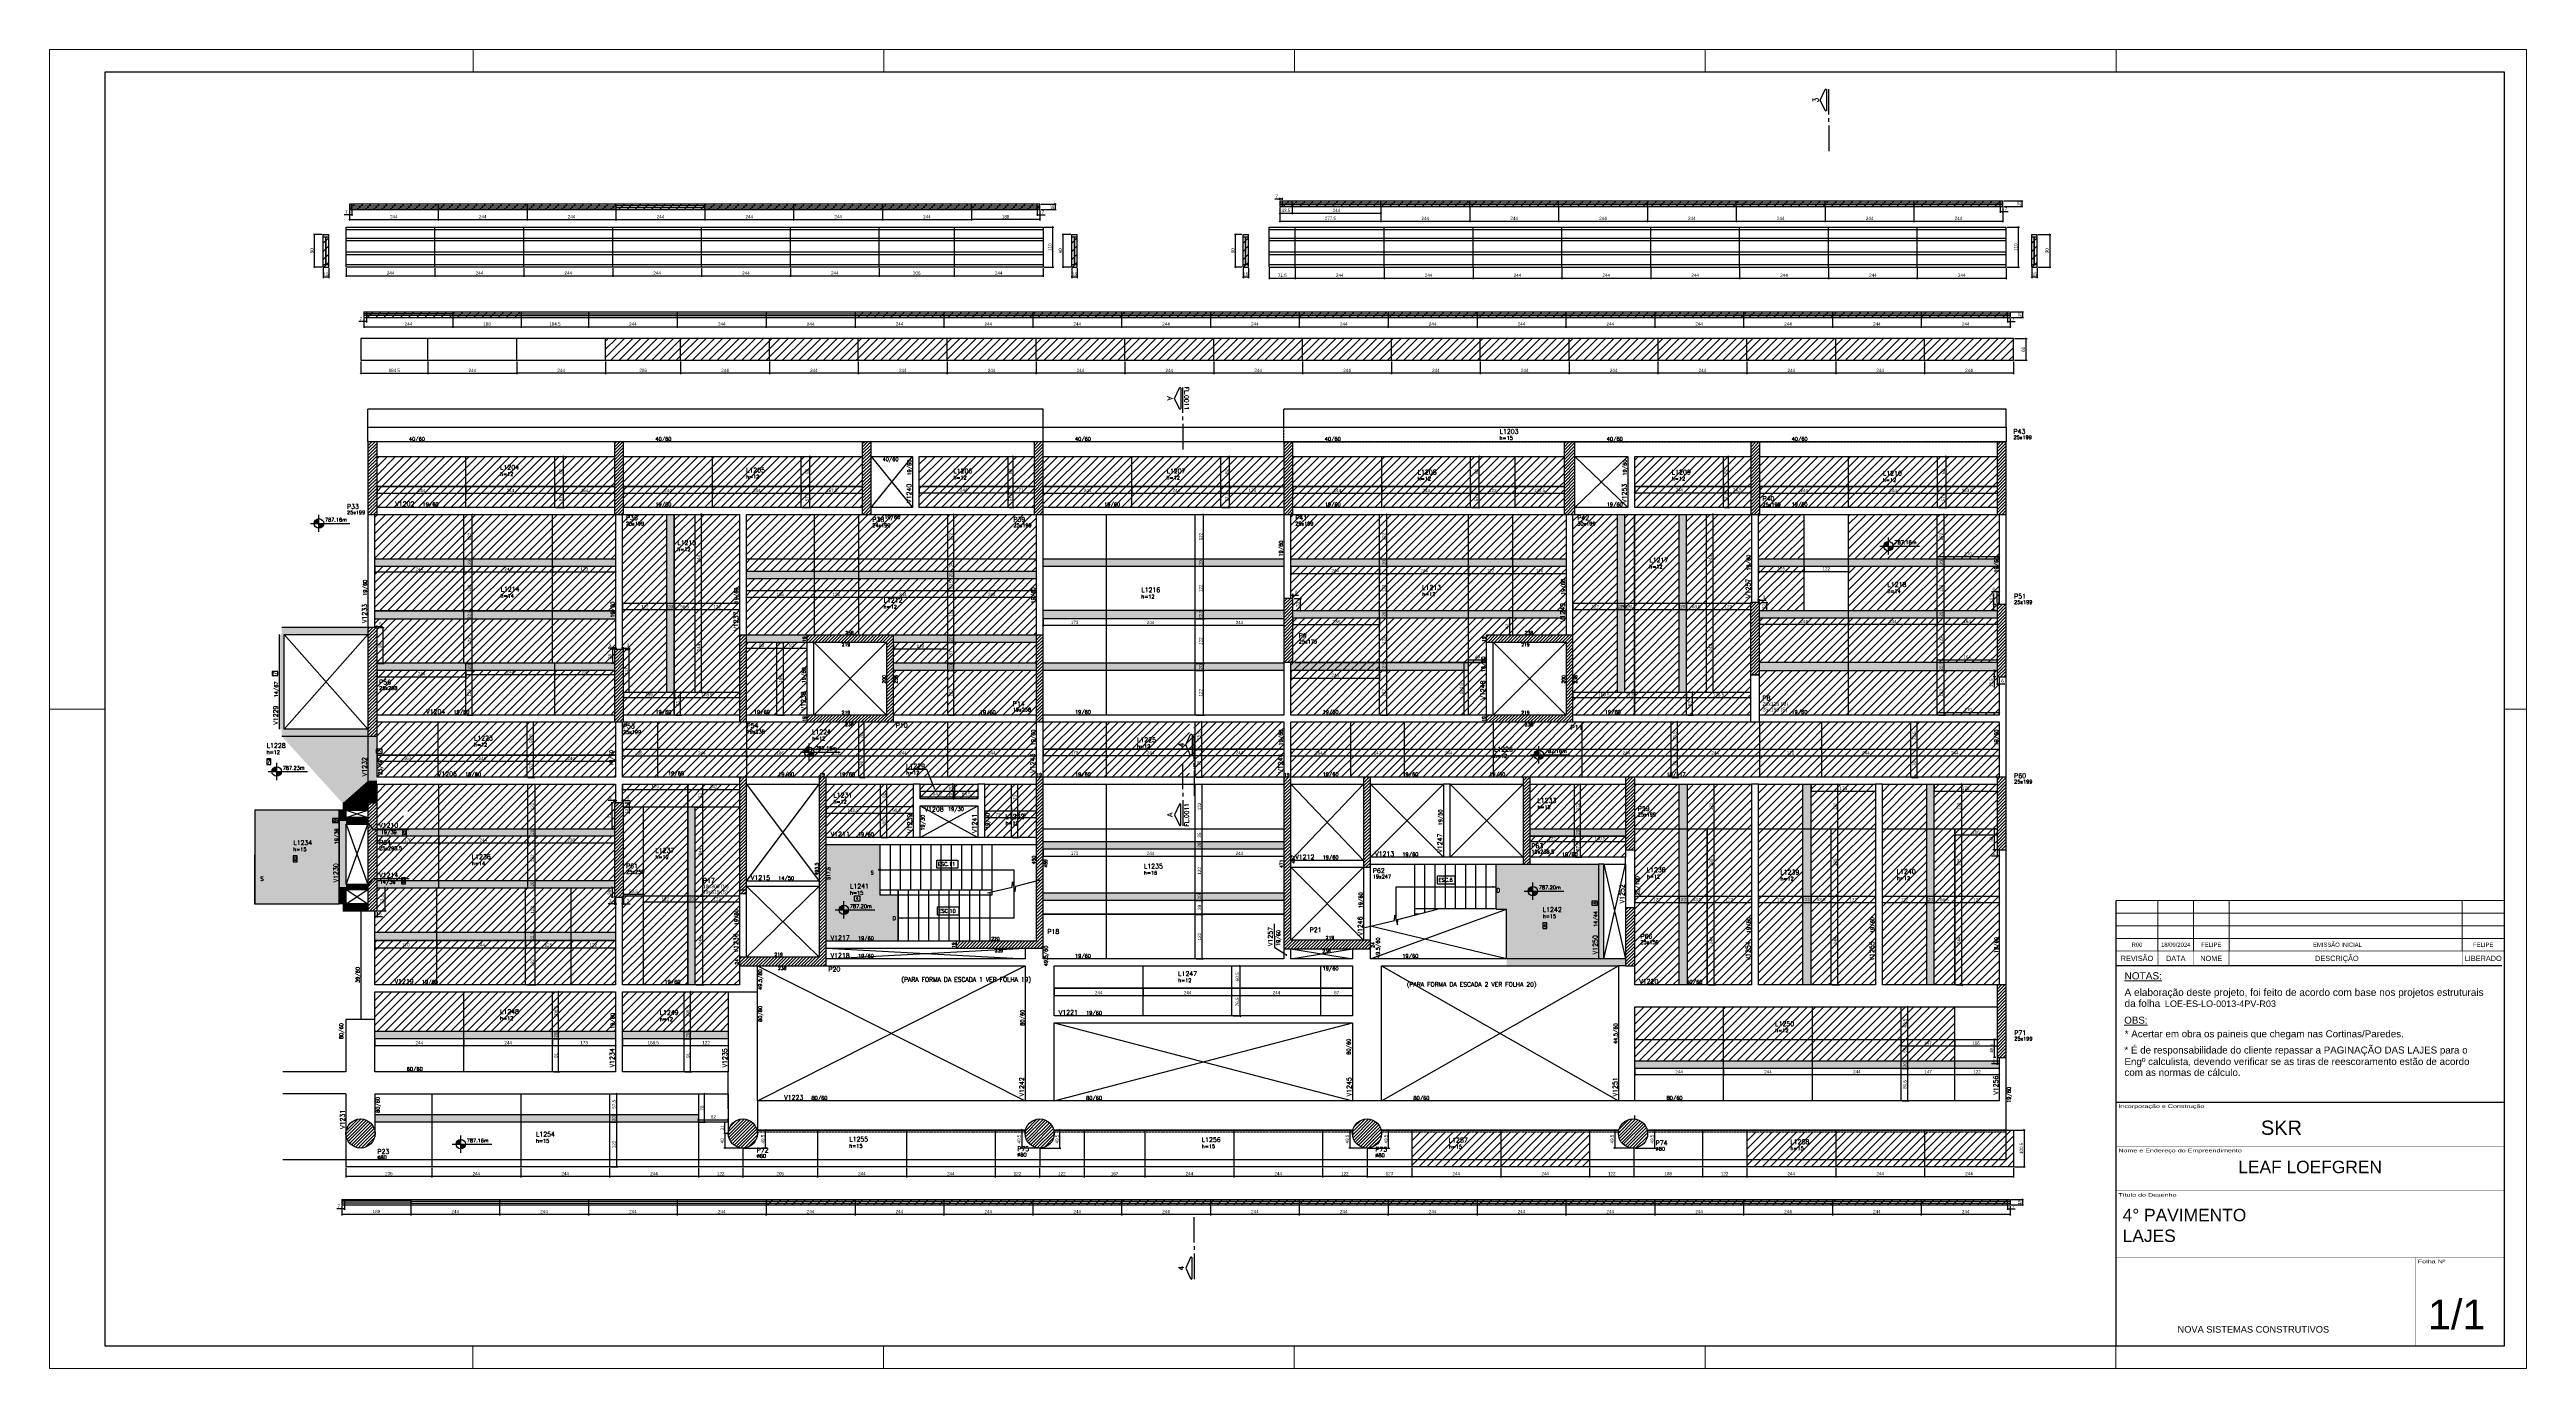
# Model space of a CAD drawing. Extents: x 1860 to 8661, y -614 to 3008.
import ezdxf
from ezdxf import colors
from ezdxf.entities.mleader import LeaderData, LeaderLine
from ezdxf.enums import TextEntityAlignment as Align
from ezdxf.math import Vec2, Vec3

# ---------------------------------------------------------------- set-up
doc = ezdxf.new("R2010")
doc.units = 0
doc.linetypes.add('DASHED', pattern=[0.75, 0.5, -0.25])
doc.linetypes.add('HIDDEN', pattern=[0.375, 0.25, -0.125])
for name, color, linetype in [('242', 12, 'Continuous'), ('71', 6, 'Continuous'), ('COTA', 241, 'Continuous'), ('F-AUX', 2, 'Continuous'), ('F-AUX-RED', 1, 'Continuous'), ('F-CORTE-INDICAÇÃO', 4, 'Continuous'), ('F-COTAS-FUROS', 50, 'Continuous'), ('F-DESNIVEL-1', 254, 'Continuous'), ('F-ESCADAS', 2, 'Continuous'), ('F-LAJES', 3, 'Continuous'), ('F-LAJES-DIM', 2, 'Continuous'), ('F-LAJES-NOME', 4, 'Continuous'), ('F-LAJES-R', 254, 'Continuous'), ('F-LEADER', 1, 'Continuous'), ('F-NÍVEL-PLANTA', 2, 'Continuous'), ('F-PILARES-DIM', 172, 'Continuous'), ('F-PILARES-HACH', 174, 'Continuous'), ('F-PILARES-M', 170, 'Continuous'), ('F-PILARES-NOME', 170, 'Continuous'), ('F-PILARES-S', 170, 'Continuous'), ('F-PILARES-V', 170, 'Continuous'), ('F-TEXTO', 6, 'Continuous'), ('F-TEXTO ESCADA', 2, 'Continuous'), ('F-TEXTO-YELLOW', 2, 'Continuous'), ('F-VIGAS', 3, 'Continuous'), ('F-VIGAS-DIM', 2, 'Continuous'), ('F-VIGAS-NOME', 4, 'Continuous'), ('F-VÃO', 1, 'Continuous'), ('Painéis', 200, 'Continuous'), ('SARR_2.2x7', 40, 'Continuous')]:
    doc.layers.add(name, color=color, linetype=linetype)
for name, color, linetype, lineweight in [('CARIMBO', 255, 'Continuous', 9), ('FOLHA', 255, 'Continuous', 5), ('Folhas', 255, 'Continuous', 9), ('Hachura', 251, 'Continuous', 9)]:
    doc.layers.add(name, color=color, linetype=linetype, lineweight=lineweight)
doc.layers.add('F-DESNIVEL-2', color=254, linetype='Continuous', true_color=0xffd1e8)
doc.layers.add('F-DESNIVEL-3', color=254, linetype='Continuous', true_color=0xd5c7ff)
doc.styles.add('5385-ARQ-PB-BAS-PLA-TER-TORRE-A-106-TXT$0$R60-75', font='romans.shx', dxfattribs={"height": 0.1125})
doc.styles.add('ARIAL', font='arial.ttf')
doc.styles.add('COTA TECNICA-50', font='techl___.ttf', dxfattribs={"height": 9})
doc.styles.add('CP-TEXTO', font='romans.shx')
doc.styles.add('MCP', font='romans.shx')
doc.styles.add('ROMANS', font='romans.shx')
doc.styles.get("Standard").update_dxf_attribs({"font": 'arial.ttf'})
doc.styles.add('Tecnologia', font='')
doc.styles.add('VERDANA', font='verdana.ttf', dxfattribs={"oblique": 15})
doc.styles.get('Tecnologia').set_extended_font_data('Forgotten Futurist')
doc.dimstyles.new('COTA PAINEL-50', dxfattribs={"dimtxt": 9, "dimasz": 3, "dimexe": 3, "dimexo": 3, "dimgap": 3, "dimtad": 1, "dimdec": 1, "dimzin": 12, "dimdsep": 46, "dimtxsty": 'COTA TECNICA-50', "dimblk1": 'OBLIQUE', "dimblk2": 'OBLIQUE', "dimsah": 1, "dimcen": 0.9, "dimclrd": 4, "dimclre": 4, "dimclrt": 240, "dimadec": 1, "dimazin": 3, "dimtfac": 1, "dimtdec": 1, "dimtmove": 0, "dimatfit": 3, "dimfxl": 1, "dimtolj": 1, "dimtzin": 12, "dimarcsym": 0})
pattern_1 = [(45, (3973.15, 515.9404), (-4.419417, 4.419417), [])]
pattern_2 = [(45, (26.26, 6.996), (-11.22532, 11.22532), [])]
pattern_3 = [(45, (0, -425.763), (-11.22532, 11.22532), [])]
pattern_4 = [(45, (-178.398, -39.917), (-11.22532, 11.22532), [])]
pattern_5 = [(45, (0, -34.354), (-11.22532, 11.22532), [])]

# ---------------------------------------------------------------- blocks, each defined once
blk = doc.blocks.new('Carimbo Laje')
at = {"layer": 'CARIMBO', "color": 30}
for points, const_width in [([(124981.9, 144853.7), (123684.7, 144853.7), (123684.7, 144038.4)], 4.45), ([(123684.7, 144705.5), (124981.9, 144705.5)], 1.48), ([(123684.7, 144557.3), (124981.9, 144557.3)], 1.48), ([(123684.7, 144334.9), (124981.9, 144334.9)], 1.48), ([(124685.4, 144038.4), (124685.4, 144334.9)], 1.48), ([(123684.7, 144038.4), (124981.9, 144038.4)], 1.48)]:
    blk.add_lwpolyline(points, dxfattribs=dict(at, const_width=const_width))
at = {"color": 0, "linetype": 'Continuous', "ltscale": 5, "style": 'ARIAL'}
blk.add_text('NOVA SISTEMAS CONSTRUTIVOS', height=22.118, dxfattribs=at).set_placement((123890.4, 144083.7))
at = {"color": 7, "style": 'ARIAL'}
blk.add_attdef('INCORPORAÇÃO_E_CONTRUÇÃO', text='', height=45.7, dxfattribs=at).set_placement((124364.7, 144777.9), align=Align.MIDDLE_CENTER)
blk.add_attdef('NOME_DA_OBRA', text='', height=41.5, dxfattribs=at).set_placement((124333.3, 144616.6), align=Align.CENTER)
for tag, p in [('PAVIMENTO', (123706.9, 144455.9)), ('TIPO_DE_PROJETO', (123706.9, 144386.8))]:
    blk.add_attdef(tag, p, '', height=41.5, dxfattribs=at)
at = {"color": 7, "style": 'ARIAL', "oblique": 10}
blk.add_attdef('FOLHA_Nº', text='', height=111.2, dxfattribs=at).set_placement((124832.8, 144149.1), align=Align.CENTER)
at = {"layer": 'CARIMBO', "color": 7, "style": 'VERDANA'}
blk.add_attdef('ENDEREÇO', text='', height=14.8, dxfattribs=at).set_placement((124333.3, 144572.1), align=Align.CENTER)
at = {"layer": 'Folhas', "style": 'Tecnologia', "width": 1.5}
for s, p in [('Incorporação e Construção', (123692.5, 144846.3)), ('Nome e Endereço do Empreendimento', (123692.5, 144698.1)), ('Título do Desenho', (123692.5, 144549.8)), ('Folha Nº', (124693.1, 144327.5))]:
    blk.add_text(s, height=11.86, dxfattribs=at).set_placement(p, align=Align.TOP_LEFT)
blk = doc.blocks.new('Revisão Carimbo')
at = {"color": 30}
for p, q in [((0, 155), (925, 155)), ((0, 125), (925, 125)), ((100, 35), (100, 155)), ((184.66, 35), (184.66, 155)), ((269.32, 35), (269.32, 155)), ((825, 35), (825, 155)), ((0, 95), (925, 95)), ((0, 65), (925, 65))]:
    blk.add_line(p, q, dxfattribs=at)
for points, const_width in [([(0, 0), (0, 155)], 3), ([(0, 0), (920, 0)], 3), ([(0, 35), (925, 35)], 1), ([(100, 35), (100, 0)], 1), ([(184.66, 35), (184.66, 0)], 1), ([(269.32, 35), (269.32, 0)], 1), ([(825, 35), (825, 0)], 1)]:
    blk.add_lwpolyline(points, dxfattribs=dict(at, const_width=const_width))
at = {"color": 7, "style": 'ARIAL'}
for s, p in [('REVISÃO', (50, 17.5)), ('DATA', (142.33, 17.5)), ('NOME', (226.99, 17.5)), ('DESCRIÇÃO', (526.27, 17.5)), ('LIBERADO', (875, 17.5))]:
    blk.add_text(s, height=12.5, dxfattribs=at).set_placement(p, align=Align.MIDDLE_CENTER)
at = {"layer": 'CARIMBO', "color": 7, "style": 'ARIAL'}
for tag, p in [('REVISÃO_03', (50, 140)), ('DATA', (142.33, 140)), ('NOME', (226.99, 140)), ('LIBERADO', (875, 140)), ('REVISÃO_02', (50, 110)), ('REVISÃO_01', (50, 80)), ('DATA', (142.33, 110)), ('DATA', (142.33, 80)), ('NOME', (226.99, 110)), ('NOME', (226.99, 80)), ('LIBERADO', (875, 110)), ('LIBERADO', (875, 80)), ('REVISÃO_00', (50, 50)), ('DATA', (142.33, 50)), ('NOME', (226.99, 50)), ('LIBERADO', (875, 50))]:
    blk.add_attdef(tag, text='', height=10, dxfattribs=at).set_placement(p, align=Align.MIDDLE_CENTER)
for p in [(279.32, 140), (279.32, 110), (279.32, 80), (279.32, 50)]:
    blk.add_attdef('DESCRIÇÃO', text='', height=10, dxfattribs=at).set_placement(p, align=Align.MIDDLE_LEFT)
blk = doc.blocks.new('A$C272F5BA6')
at = {"layer": 'F-DESNIVEL-3', "linetype": 'Continuous'}
h = blk.add_hatch(color=256, dxfattribs=at)
h.dxf.hatch_style = 1
h.paths.add_polyline_path([(-74, 279), (-327, 279), (-355, 279), (-355, 155.5), (-327, 155.5), (-327, 19), (-326.9, 19), (-326.9, 0), (0, 0), (0, 19), (-74, 19)])
blk = doc.blocks.new('*U25')
at = {"layer": 'F-LAJES-DIM', "color": 1}
blk.add_lwpolyline([(0, 0), (21.4, 0), (21.4, 16), (0, 16)], close=True, dxfattribs=at)
at = {"layer": 'F-LAJES-DIM', "style": 'MCP'}
blk.add_attdef('DIM', text='', height=10, dxfattribs=at).set_placement((10.7, 8), align=Align.MIDDLE_CENTER)
blk = doc.blocks.new('Nível - Planta')
at = {"layer": 'F-NÍVEL-PLANTA'}
h = blk.add_hatch(color=71, dxfattribs=at)
h.paths.add_polyline_path([(0, 0), (0, 0.26, 0.414214), (-0.26, 0)])
h.paths.add_polyline_path([(0.26, 0), (0, 0), (0, -0.26, 0.414214)])
for p, q in [((-0.47, 0), (1.7, 0)), ((0, -0.47), (0, 0.47))]:
    blk.add_line(p, q, dxfattribs=at)
blk.add_circle((0, 0), 0.26, dxfattribs=at)
at = {"layer": 'F-TEXTO', "color": 3, "style": 'MCP'}
blk.add_attdef('NÍVEL', (0.33, 0.1), '', height=0.2, dxfattribs=at)
blk = doc.blocks.new('A$C48292965')
at = {"layer": 'F-DESNIVEL-3'}
h = blk.add_hatch(color=256, dxfattribs=at)
h.dxf.hatch_style = 1
h.paths.add_polyline_path([(-379.5, 126), (-429.5, 126), (-429.5, 266), (-577, 266), (-577, 0), (-379.5, 0)])
at = {"layer": 'F-LAJES-DIM', "linetype": 'Continuous', "xscale": 0.8, "yscale": 0.8, "zscale": 0.8}
blk.add_blockref('*U25', (-500.2, 111), dxfattribs=at).add_auto_attribs({'DIM': '4'})
at = {"layer": 'F-NÍVEL-PLANTA', "linetype": 'Continuous', "xscale": 50, "yscale": 50, "zscale": 50}
blk.add_blockref('Nível - Planta', (-528.2, 86.1), dxfattribs=at).add_auto_attribs({'NÍVEL': '787.20m'})
blk = doc.blocks.new('*U10')
at = {"layer": 'F-LAJES-DIM', "color": 1}
blk.add_lwpolyline([(0, 0), (11, 0), (11, 16), (0, 16)], close=True, dxfattribs=at)
at = {"layer": 'F-LAJES-DIM', "style": 'MCP'}
blk.add_attdef('DIM', text='', height=10, dxfattribs=at).set_placement((5.5, 8), align=Align.MIDDLE_CENTER)
blk = doc.blocks.new('*U14')
at = {"layer": 'F-VIGAS-DIM', "color": 1}
blk.add_lwpolyline([(0, 0), (11, 0), (11, 16), (0, 16)], close=True, dxfattribs=at)
at = {"layer": 'F-VIGAS-DIM', "style": 'MCP'}
blk.add_attdef('DIM', text='', height=10, dxfattribs=at).set_placement((5.5, 8), align=Align.MIDDLE_CENTER)
blk = doc.blocks.new('*U15')
at = {"layer": 'F-CORTE-INDICAÇÃO'}
for p, q in [((70, 0), (0, 0)), ((80, 0), (90, 0)), ((100, 0), (170, 0))]:
    blk.add_line(p, q, dxfattribs=at)
blk.add_lwpolyline([(112, 6, -0.802585), (111.2, 9.8), (140, 23.3), (168.8, 9.8, -0.802585), (168, 6)], format="xyb", close=True, dxfattribs=at)
at = {"layer": 'F-CORTE-INDICAÇÃO', "style": 'ROMANS'}
blk.add_attdef('CORTE', text='', height=15, dxfattribs=at).set_placement((140, 35.8), align=Align.MIDDLE_CENTER)
at = {"layer": 'F-CORTE-INDICAÇÃO', "color": 2, "style": 'ROMANS'}
blk.add_attdef('FOLHA', text='', height=12, dxfattribs=at).set_placement((140, -10), align=Align.MIDDLE_CENTER)
blk = doc.blocks.new('*U8')
at = {"layer": 'F-CORTE-INDICAÇÃO'}
for p, q in [((-100, 0), (-170, 0)), ((-80, 0), (-90, 0)), ((-70, 0), (0, 0))]:
    blk.add_line(p, q, dxfattribs=at)
blk.add_lwpolyline([(-112, 6, 0.802585), (-111.2, 9.8), (-140, 23.3), (-168.8, 9.8, 0.802585), (-168, 6)], format="xyb", close=True, dxfattribs=at)
at = {"layer": 'F-CORTE-INDICAÇÃO', "style": 'ROMANS'}
blk.add_attdef('CORTE', text='', height=15, dxfattribs=at).set_placement((-140, 35.8), align=Align.MIDDLE_CENTER)
at = {"layer": 'F-CORTE-INDICAÇÃO', "color": 2, "style": 'ROMANS'}
blk.add_attdef('FOLHA', text='', height=12, dxfattribs=at).set_placement((-140, -10), align=Align.MIDDLE_CENTER)
blk = doc.blocks.new('_Dot')
at = {"color": 0, "linetype": 'ByBlock', "lineweight": -2}
blk.add_line((-0.5, 0), (-1, 0), dxfattribs=at)
at = {"color": 0, "linetype": 'ByBlock', "const_width": 0.5}
blk.add_lwpolyline([(-0.25, 0, 1), (0.25, 0, 1)], format="xyb", close=True, dxfattribs=at)
blk = doc.blocks.new('A$C4F090159')
at = {"layer": 'F-AUX'}
h = blk.add_hatch(color=1, dxfattribs=at)
edge = h.paths.add_edge_path()
edge.add_arc((-429.5, 196), 3, 0, 360)
at = {"layer": 'F-AUX', "color": 1}
for points in [[(-429.5, 196), (-61.3, 196), (-61.3, 63), (-379, 63)], [(-133.9, 132.4), (-66.1, 148.2), (-64.8, 162.8), (-57.8, 136.2), (-56.4, 150.8), (10.8, 168.5)]]:
    blk.add_lwpolyline(points, dxfattribs=at)
blk.add_circle((-429.5, 196), 3, dxfattribs=at)
for points in [[(-59.3, 161.5), (-61.3, 149.5), (-63.3, 161.5)], [(-367, 65), (-379, 63), (-367, 61)]]:
    blk.add_solid(points, dxfattribs=at)
at = {"layer": 'F-DESNIVEL-3'}
blk.add_lwpolyline([(-379.5, 0), (-379.5, 140)], dxfattribs=at)
at = {"layer": 'F-ESCADAS'}
for p, q in [((-429.5, 266), (-429.5, 126)), ((-401.5, 266), (-401.5, 126)), ((-373.5, 266), (-373.5, 140)), ((-345.5, 266), (-345.5, 140)), ((-317.5, 266), (-317.5, 140)), ((-289.5, 266), (-289.5, 140)), ((-261.5, 266), (-261.5, 140)), ((-233.5, 266), (-233.5, 140)), ((-205.5, 266), (-205.5, 140)), ((-177.5, 266), (-177.5, 140)), ((-149.5, 266), (-149.5, 140)), ((-121.5, 266), (-121.5, 126)), ((-121.5, 140), (-429.5, 140)), ((-295.5, 140), (-295.5, 0)), ((-267.5, 140), (-267.5, 0)), ((-239.5, 140), (-239.5, 0)), ((-211.5, 140), (-211.5, 0)), ((-183.5, 140), (-183.5, 0)), ((-155.5, 140), (-155.5, 0)), ((-121.5, 126), (-429.5, 126)), ((-127.5, 133.9), (-127.5, 0))]:
    blk.add_line(p, q, dxfattribs=at)
for points in [[(-379.5, 140), (-379.5, 0)], [(-351.5, 140), (-351.5, 0)], [(-323.5, 140), (-323.5, 0)]]:
    blk.add_lwpolyline(points, dxfattribs=at)
at = {"layer": 'F-TEXTO ESCADA', "color": 1}
for points in [[(-215.2, 222.8), (-215.2, 200.2), (-272.8, 200.2), (-272.8, 222.8)], [(-212.2, 94.3), (-212.2, 71.7), (-270.7, 71.7), (-270.7, 94.3)]]:
    blk.add_lwpolyline(points, close=True, dxfattribs=at)
at = {"layer": 'F-TEXTO ESCADA', "style": 'ROMANS'}
for s, p in [('ESC.11', (-269.7, 206.7)), ('ESC.10', (-268.2, 78.2))]:
    blk.add_text(s, height=10, dxfattribs=at).set_placement(p)
at = {"layer": 'F-TEXTO-YELLOW', "char_height": 10, "width": 122.759, "attachment_point": 9, "style": '5385-ARQ-PB-BAS-PLA-TER-TORRE-A-106-TXT$0$R60-75'}
for s, insert in [('S', (-446.1, 183.3)), ('D', (-385.4, 58.1))]:
    blk.add_mtext(s, dxfattribs=dict(at, insert=insert))
blk = doc.blocks.new('A$C1BE53DCF')
at = {"layer": 'F-AUX-RED'}
blk.add_solid([(-367, 215.3), (-355, 217.2), (-367, 219.3)], dxfattribs=at)
at = {"layer": 'F-ESCADAS', "linetype": 'Continuous'}
for p, q in [((-579, 156), (-579, 279)), ((-551, 156), (-551, 279)), ((-523, 156), (-523, 279)), ((-495, 156), (-495, 279)), ((-467, 156), (-467, 279)), ((-439, 156), (-439, 279)), ((-411, 156), (-411, 279)), ((-383, 156), (-383, 279)), ((-355, 155.5), (-355, 279)), ((-579, 139), (-579, 156)), ((-355, 156), (-579, 156)), ((-567.8, 142), (-579, 142)), ((-551, 146.4), (-551, 156))]:
    blk.add_line(p, q, dxfattribs=at)
at = {"layer": 'F-LAJES', "linetype": 'Continuous'}
blk.add_line((-327, 19), (-327, 155.5), dxfattribs=at)
blk.add_lwpolyline([(-355, 155.5), (-327, 155.5)], dxfattribs=at)
at = {"layer": 'F-LEADER'}
for points in [[(-630.1, 125.5), (-630.1, 217.2), (-355, 217.2)], [(-719.5, 104.6), (-634.9, 124.3), (-633.6, 138.8), (-626.6, 112.3), (-625.2, 126.8), (-516.7, 155.5)]]:
    blk.add_lwpolyline(points, dxfattribs=at)
at = {"layer": 'F-TEXTO ESCADA', "color": 1}
blk.add_lwpolyline([(-468.5, 246.9), (-468.5, 224.4), (-516.1, 224.4), (-516.1, 246.9)], close=True, dxfattribs=at)
at = {"layer": 'F-VÃO'}
for points in [[(-700.5, 19), (-327, 155.5)], [(-327, 19), (-700.5, 109)]]:
    blk.add_lwpolyline(points, dxfattribs=at)
at = {"layer": 'F-TEXTO ESCADA', "style": 'ROMANS'}
blk.add_text('ESC.6', height=10, dxfattribs=at).set_placement((-513.5, 230.8))
at = {"layer": 'F-TEXTO-YELLOW', "insert": (-344.5, 201.6), "char_height": 11.2, "width": 61.38, "attachment_point": 9, "style": '5385-ARQ-PB-BAS-PLA-TER-TORRE-A-106-TXT$0$R60-75'}
blk.add_mtext('D', dxfattribs=at)
blk = doc.blocks.new('_Oblique')
at = {"color": 0, "linetype": 'ByBlock', "lineweight": -2}
blk.add_line((-0.5, -0.5), (0.5, 0.5), dxfattribs=at)
blk = doc.blocks.new('*D46')
at = {"layer": 'COTA', "color": 4, "lineweight": -2, "transparency": 16777216}
for p, q in [((2759.1, 1299.4), (2759.1, 1282.7)), ((3003.1, 1299.4), (3003.1, 1282.7)), ((2759.1, 1285.7), (3003.1, 1285.7))]:
    blk.add_line(p, q, dxfattribs=at)
at = {"layer": 'Defpoints', "color": 0, "transparency": 16777216}
for p in [(2759.1, 1302.4), (3003.1, 1302.4), (3003.1, 1285.7)]:
    blk.add_point(p, dxfattribs=at)
at = {"layer": 'COTA', "color": 4, "lineweight": -2, "transparency": 16777216, "xscale": 3, "yscale": 3, "zscale": 3, "rotation": 180}
blk.add_blockref('_Oblique', (2759.1, 1285.7), dxfattribs=at)
at = {"layer": 'COTA', "color": 4, "lineweight": -2, "transparency": 16777216, "xscale": 3, "yscale": 3, "zscale": 3}
blk.add_blockref('_Oblique', (3003.1, 1285.7), dxfattribs=at)
at = {"layer": 'COTA', "color": 240, "transparency": 16777216, "insert": (2881.1, 1293.3), "char_height": 9, "attachment_point": 5, "style": 'COTA TECNICA-50'}
blk.add_mtext('\\A1;244', dxfattribs=at)
blk = doc.blocks.new('*D47')
at = {"layer": 'COTA', "color": 4, "lineweight": -2, "transparency": 16777216}
for p, q in [((3003.1, 1299.4), (3003.1, 1288.7)), ((3247.1, 1299.4), (3247.1, 1288.7)), ((3003.1, 1291.7), (3247.1, 1291.7))]:
    blk.add_line(p, q, dxfattribs=at)
at = {"layer": 'Defpoints', "color": 0, "transparency": 16777216}
for p in [(3003.1, 1302.4), (3247.1, 1302.4), (3247.1, 1291.7)]:
    blk.add_point(p, dxfattribs=at)
at = {"layer": 'COTA', "color": 4, "lineweight": -2, "transparency": 16777216, "xscale": 3, "yscale": 3, "zscale": 3, "rotation": 180}
blk.add_blockref('_Oblique', (3003.1, 1291.7), dxfattribs=at)
at = {"layer": 'COTA', "color": 4, "lineweight": -2, "transparency": 16777216, "xscale": 3, "yscale": 3, "zscale": 3}
blk.add_blockref('_Oblique', (3247.1, 1291.7), dxfattribs=at)
at = {"layer": 'COTA', "color": 240, "transparency": 16777216, "insert": (3125.1, 1299.3), "char_height": 9, "attachment_point": 5, "style": 'COTA TECNICA-50'}
blk.add_mtext('\\A1;244', dxfattribs=at)
blk = doc.blocks.new('*D48')
at = {"layer": 'COTA', "color": 4, "lineweight": -2, "transparency": 16777216}
for p, q in [((3247.1, 1299.4), (3247.1, 1288.7)), ((3411.1, 1299.4), (3411.1, 1288.7)), ((3247.1, 1291.7), (3411.1, 1291.7))]:
    blk.add_line(p, q, dxfattribs=at)
at = {"layer": 'Defpoints', "color": 0, "transparency": 16777216}
for p in [(3247.1, 1302.4), (3411.1, 1302.4), (3411.1, 1291.7)]:
    blk.add_point(p, dxfattribs=at)
at = {"layer": 'COTA', "color": 4, "lineweight": -2, "transparency": 16777216, "xscale": 3, "yscale": 3, "zscale": 3, "rotation": 180}
blk.add_blockref('_Oblique', (3247.1, 1291.7), dxfattribs=at)
at = {"layer": 'COTA', "color": 4, "lineweight": -2, "transparency": 16777216, "xscale": 3, "yscale": 3, "zscale": 3}
blk.add_blockref('_Oblique', (3411.1, 1291.7), dxfattribs=at)
at = {"layer": 'COTA', "color": 240, "transparency": 16777216, "insert": (3329.1, 1299.3), "char_height": 9, "attachment_point": 5, "style": 'COTA TECNICA-50'}
blk.add_mtext('\\A1;164', dxfattribs=at)
blk = doc.blocks.new('*D49')
at = {"layer": 'COTA', "color": 4, "lineweight": -2, "transparency": 16777216}
for p, q in [((3006.1, 1302.4), (3023.4, 1302.4)), ((3020.4, 1180.4), (3020.4, 1302.4)), ((3006.1, 1180.4), (3023.4, 1180.4))]:
    blk.add_line(p, q, dxfattribs=at)
at = {"layer": 'Defpoints', "color": 0, "transparency": 16777216}
for p in [(3003.1, 1302.4), (3020.4, 1302.4), (3003.1, 1180.4)]:
    blk.add_point(p, dxfattribs=at)
at = {"layer": 'COTA', "color": 4, "lineweight": -2, "transparency": 16777216, "xscale": 3, "yscale": 3, "zscale": 3}
for p, rotation in [((3020.4, 1302.4), 90), ((3020.4, 1180.4), 270)]:
    blk.add_blockref('_Oblique', p, dxfattribs=dict(at, rotation=rotation))
at = {"layer": 'COTA', "color": 240, "transparency": 16777216, "insert": (3012.8, 1241.4), "char_height": 9, "attachment_point": 5, "rotation": 90, "style": 'COTA TECNICA-50'}
blk.add_mtext('\\A1;122', dxfattribs=at)
blk = doc.blocks.new('*D50')
at = {"layer": 'COTA', "color": 4, "lineweight": -2, "transparency": 16777216}
for p, q in [((3006.1, 1322.4), (3023.4, 1322.4)), ((3006.1, 1302.4), (3023.4, 1302.4)), ((3020.4, 1302.4), (3020.4, 1322.4))]:
    blk.add_line(p, q, dxfattribs=at)
at = {"layer": 'Defpoints', "color": 0, "transparency": 16777216}
for p in [(3003.1, 1322.4), (3003.1, 1302.4), (3020.4, 1322.4)]:
    blk.add_point(p, dxfattribs=at)
at = {"layer": 'COTA', "color": 4, "lineweight": -2, "transparency": 16777216, "xscale": 3, "yscale": 3, "zscale": 3}
for p, rotation in [((3020.4, 1322.4), 90), ((3020.4, 1302.4), 270)]:
    blk.add_blockref('_Oblique', p, dxfattribs=dict(at, rotation=rotation))
at = {"layer": 'COTA', "color": 240, "transparency": 16777216, "insert": (3012.8, 1312.4), "char_height": 9, "attachment_point": 5, "rotation": 90, "style": 'COTA TECNICA-50'}
blk.add_mtext('\\A1;20', dxfattribs=at)
blk = doc.blocks.new('*D51')
at = {"layer": 'COTA', "color": 4, "lineweight": -2, "transparency": 16777216}
for p, q in [((2762.1, 1420.4), (2778.4, 1420.4)), ((2775.4, 1322.4), (2775.4, 1420.4)), ((2762.1, 1322.4), (2778.4, 1322.4))]:
    blk.add_line(p, q, dxfattribs=at)
at = {"layer": 'Defpoints', "color": 0, "transparency": 16777216}
for p in [(2759.1, 1420.4), (2775.4, 1420.4), (2759.1, 1322.4)]:
    blk.add_point(p, dxfattribs=at)
at = {"layer": 'COTA', "color": 4, "lineweight": -2, "transparency": 16777216, "xscale": 3, "yscale": 3, "zscale": 3}
for p, rotation in [((2775.4, 1420.4), 90), ((2775.4, 1322.4), 270)]:
    blk.add_blockref('_Oblique', p, dxfattribs=dict(at, rotation=rotation))
at = {"layer": 'COTA', "color": 240, "transparency": 16777216, "insert": (2767.9, 1371.4), "char_height": 9, "attachment_point": 5, "rotation": 90, "style": 'COTA TECNICA-50'}
blk.add_mtext('\\A1;98', dxfattribs=at)
blk = doc.blocks.new('*D52')
at = {"layer": 'COTA', "color": 4, "lineweight": -2, "transparency": 16777216}
for p, q in [((2753.1, 1423.4), (2753.1, 1426.5)), ((2753.1, 1423.5), (2759.1, 1423.5)), ((2759.1, 1423.4), (2759.1, 1426.5)), ((2759.1, 1423.5), (2774.1, 1423.5))]:
    blk.add_line(p, q, dxfattribs=at)
at = {"layer": 'Defpoints', "color": 0, "transparency": 16777216}
for p in [(2753.1, 1420.4), (2759.1, 1423.5), (2759.1, 1420.4)]:
    blk.add_point(p, dxfattribs=at)
at = {"layer": 'COTA', "color": 4, "lineweight": -2, "transparency": 16777216, "xscale": 3, "yscale": 3, "zscale": 3, "rotation": 180}
blk.add_blockref('_Oblique', (2753.1, 1423.5), dxfattribs=at)
at = {"layer": 'COTA', "color": 4, "lineweight": -2, "transparency": 16777216, "xscale": 3, "yscale": 3, "zscale": 3}
blk.add_blockref('_Oblique', (2759.1, 1423.5), dxfattribs=at)
at = {"layer": 'COTA', "color": 240, "transparency": 16777216, "insert": (2768.1, 1431.1), "char_height": 9, "attachment_point": 5, "style": 'COTA TECNICA-50'}
blk.add_mtext('\\A1;6', dxfattribs=at)
blk = doc.blocks.new('*D53')
at = {"layer": 'COTA', "color": 4, "lineweight": -2, "transparency": 16777216}
for p, q in [((3408.1, 1360.4), (3403.3, 1360.4)), ((3406.3, 1322.4), (3406.3, 1360.4)), ((3408.1, 1322.4), (3403.3, 1322.4))]:
    blk.add_line(p, q, dxfattribs=at)
at = {"layer": 'Defpoints', "color": 0, "transparency": 16777216}
for p in [(3406.3, 1360.4), (3411.1, 1360.4), (3411.1, 1322.4)]:
    blk.add_point(p, dxfattribs=at)
at = {"layer": 'COTA', "color": 4, "lineweight": -2, "transparency": 16777216, "xscale": 3, "yscale": 3, "zscale": 3}
for p, rotation in [((3406.3, 1360.4), 90), ((3406.3, 1322.4), 270)]:
    blk.add_blockref('_Oblique', p, dxfattribs=dict(at, rotation=rotation))
at = {"layer": 'COTA', "color": 240, "transparency": 16777216, "insert": (3398.6, 1341.4), "char_height": 9, "attachment_point": 5, "rotation": 90, "style": 'COTA TECNICA-50'}
blk.add_mtext('\\A1;38', dxfattribs=at)
blk = doc.blocks.new('*D37')
at = {"layer": 'COTA', "color": 4, "lineweight": -2, "transparency": 16777216}
for p, q in [((3411.1, 1364), (3393.5, 1364)), ((3411.1, 1363.4), (3411.1, 1367)), ((3414.1, 1364), (3411.1, 1364)), ((3414.1, 1363.4), (3414.1, 1367)), ((3414.1, 1364), (3417.1, 1364))]:
    blk.add_line(p, q, dxfattribs=at)
at = {"layer": 'Defpoints', "color": 0, "transparency": 16777216}
for p in [(3411.1, 1364), (3411.1, 1360.4), (3414.1, 1360.4)]:
    blk.add_point(p, dxfattribs=at)
at = {"layer": 'COTA', "color": 4, "lineweight": -2, "transparency": 16777216, "xscale": 3, "yscale": 3, "zscale": 3}
blk.add_blockref('_Oblique', (3411.1, 1364), dxfattribs=at)
at = {"layer": 'COTA', "color": 4, "lineweight": -2, "transparency": 16777216, "xscale": 3, "yscale": 3, "zscale": 3, "rotation": 180}
blk.add_blockref('_Oblique', (3414.1, 1364), dxfattribs=at)
at = {"layer": 'COTA', "color": 240, "transparency": 16777216, "insert": (3399.3, 1371.7), "char_height": 9, "attachment_point": 5, "style": 'COTA TECNICA-50'}
blk.add_mtext('\\A1;3', dxfattribs=at)
blk = doc.blocks.new('*D38')
at = {"layer": 'COTA', "color": 4, "lineweight": -2, "transparency": 16777216}
for p, q in [((2753.1, 1586.4), (2753.1, 1570.4)), ((2753.1, 1573.4), (2997.1, 1573.4)), ((2997.1, 1586.4), (2997.1, 1570.4))]:
    blk.add_line(p, q, dxfattribs=at)
at = {"layer": 'Defpoints', "color": 0, "transparency": 16777216}
for p in [(2753.1, 1589.4), (2997.1, 1589.4), (2997.1, 1573.4)]:
    blk.add_point(p, dxfattribs=at)
at = {"layer": 'COTA', "color": 4, "lineweight": -2, "transparency": 16777216, "xscale": 3, "yscale": 3, "zscale": 3, "rotation": 180}
blk.add_blockref('_Oblique', (2753.1, 1573.4), dxfattribs=at)
at = {"layer": 'COTA', "color": 4, "lineweight": -2, "transparency": 16777216, "xscale": 3, "yscale": 3, "zscale": 3}
blk.add_blockref('_Oblique', (2997.1, 1573.4), dxfattribs=at)
at = {"layer": 'COTA', "color": 240, "transparency": 16777216, "insert": (2875.1, 1580.9), "char_height": 9, "attachment_point": 5, "style": 'COTA TECNICA-50'}
blk.add_mtext('\\A1;244', dxfattribs=at)
blk = doc.blocks.new('*D39')
at = {"layer": 'COTA', "color": 4, "lineweight": -2, "transparency": 16777216}
for p, q in [((2997.1, 1586.4), (2997.1, 1570.4)), ((2997.1, 1573.4), (3241.1, 1573.4)), ((3241.1, 1586.4), (3241.1, 1570.4))]:
    blk.add_line(p, q, dxfattribs=at)
at = {"layer": 'Defpoints', "color": 0, "transparency": 16777216}
for p in [(2997.1, 1589.4), (3241.1, 1589.4), (3241.1, 1573.4)]:
    blk.add_point(p, dxfattribs=at)
at = {"layer": 'COTA', "color": 4, "lineweight": -2, "transparency": 16777216, "xscale": 3, "yscale": 3, "zscale": 3, "rotation": 180}
blk.add_blockref('_Oblique', (2997.1, 1573.4), dxfattribs=at)
at = {"layer": 'COTA', "color": 4, "lineweight": -2, "transparency": 16777216, "xscale": 3, "yscale": 3, "zscale": 3}
blk.add_blockref('_Oblique', (3241.1, 1573.4), dxfattribs=at)
at = {"layer": 'COTA', "color": 240, "transparency": 16777216, "insert": (3119.1, 1580.9), "char_height": 9, "attachment_point": 5, "style": 'COTA TECNICA-50'}
blk.add_mtext('\\A1;244', dxfattribs=at)
blk = doc.blocks.new('*D40')
at = {"layer": 'COTA', "color": 4, "lineweight": -2, "transparency": 16777216}
for p, q in [((3241.1, 1586.4), (3241.1, 1570.4)), ((3241.1, 1573.4), (3414.1, 1573.4)), ((3414.1, 1586.4), (3414.1, 1570.4))]:
    blk.add_line(p, q, dxfattribs=at)
at = {"layer": 'Defpoints', "color": 0, "transparency": 16777216}
for p in [(3241.1, 1589.4), (3414.1, 1589.4), (3414.1, 1573.4)]:
    blk.add_point(p, dxfattribs=at)
at = {"layer": 'COTA', "color": 4, "lineweight": -2, "transparency": 16777216, "xscale": 3, "yscale": 3, "zscale": 3, "rotation": 180}
blk.add_blockref('_Oblique', (3241.1, 1573.4), dxfattribs=at)
at = {"layer": 'COTA', "color": 4, "lineweight": -2, "transparency": 16777216, "xscale": 3, "yscale": 3, "zscale": 3}
blk.add_blockref('_Oblique', (3414.1, 1573.4), dxfattribs=at)
at = {"layer": 'COTA', "color": 240, "transparency": 16777216, "insert": (3327.6, 1581.1), "char_height": 9, "attachment_point": 5, "style": 'COTA TECNICA-50'}
blk.add_mtext('\\A1;173', dxfattribs=at)
blk = doc.blocks.new('*D41')
at = {"layer": 'COTA', "color": 4, "lineweight": -2, "transparency": 16777216}
for p, q in [((3000.1, 1444.4), (3023.4, 1444.4)), ((3020.4, 1322.4), (3020.4, 1444.4)), ((3000.1, 1322.4), (3023.4, 1322.4))]:
    blk.add_line(p, q, dxfattribs=at)
at = {"layer": 'Defpoints', "color": 0, "transparency": 16777216}
for p in [(2997.1, 1444.4), (3020.4, 1444.4), (2997.1, 1322.4)]:
    blk.add_point(p, dxfattribs=at)
at = {"layer": 'COTA', "color": 4, "lineweight": -2, "transparency": 16777216, "xscale": 3, "yscale": 3, "zscale": 3}
for p, rotation in [((3020.4, 1444.4), 90), ((3020.4, 1322.4), 270)]:
    blk.add_blockref('_Oblique', p, dxfattribs=dict(at, rotation=rotation))
at = {"layer": 'COTA', "color": 240, "transparency": 16777216, "insert": (3012.8, 1383.4), "char_height": 9, "attachment_point": 5, "rotation": 90, "style": 'COTA TECNICA-50'}
blk.add_mtext('\\A1;122', dxfattribs=at)
blk = doc.blocks.new('*D42')
at = {"layer": 'COTA', "color": 4, "lineweight": -2, "transparency": 16777216}
for p, q in [((3000.1, 1466.9), (3023.4, 1466.9)), ((3000.1, 1444.4), (3023.4, 1444.4)), ((3020.4, 1444.4), (3020.4, 1466.9))]:
    blk.add_line(p, q, dxfattribs=at)
at = {"layer": 'Defpoints', "color": 0, "transparency": 16777216}
for p in [(2997.1, 1466.9), (2997.1, 1444.4), (3020.4, 1466.9)]:
    blk.add_point(p, dxfattribs=at)
at = {"layer": 'COTA', "color": 4, "lineweight": -2, "transparency": 16777216, "xscale": 3, "yscale": 3, "zscale": 3}
for p, rotation in [((3020.4, 1466.9), 90), ((3020.4, 1444.4), 270)]:
    blk.add_blockref('_Oblique', p, dxfattribs=dict(at, rotation=rotation))
at = {"layer": 'COTA', "color": 240, "transparency": 16777216, "insert": (3012.8, 1455.7), "char_height": 9, "attachment_point": 5, "rotation": 90, "style": 'COTA TECNICA-50'}
blk.add_mtext('\\A1;22.5', dxfattribs=at)
blk = doc.blocks.new('*D43')
at = {"layer": 'COTA', "color": 4, "lineweight": -2, "transparency": 16777216}
for p, q in [((3000.1, 1589.4), (3023.4, 1589.4)), ((3020.4, 1467.4), (3020.4, 1589.4)), ((3000.1, 1467.4), (3023.4, 1467.4))]:
    blk.add_line(p, q, dxfattribs=at)
at = {"layer": 'Defpoints', "color": 0, "transparency": 16777216}
for p in [(2997.1, 1589.4), (3020.4, 1589.4), (2997.1, 1467.4)]:
    blk.add_point(p, dxfattribs=at)
at = {"layer": 'COTA', "color": 4, "lineweight": -2, "transparency": 16777216, "xscale": 3, "yscale": 3, "zscale": 3}
for p, rotation in [((3020.4, 1589.4), 90), ((3020.4, 1467.4), 270)]:
    blk.add_blockref('_Oblique', p, dxfattribs=dict(at, rotation=rotation))
at = {"layer": 'COTA', "color": 240, "transparency": 16777216, "insert": (3012.8, 1528.4), "char_height": 9, "attachment_point": 5, "rotation": 90, "style": 'COTA TECNICA-50'}
blk.add_mtext('\\A1;122', dxfattribs=at)
blk = doc.blocks.new('*D44')
at = {"layer": 'COTA', "color": 4, "lineweight": -2, "transparency": 16777216}
for p, q in [((3000.1, 1609.4), (3023.4, 1609.4)), ((3000.1, 1589.4), (3023.4, 1589.4)), ((3020.4, 1589.4), (3020.4, 1609.4))]:
    blk.add_line(p, q, dxfattribs=at)
at = {"layer": 'Defpoints', "color": 0, "transparency": 16777216}
for p in [(2997.1, 1609.4), (2997.1, 1589.4), (3020.4, 1609.4)]:
    blk.add_point(p, dxfattribs=at)
at = {"layer": 'COTA', "color": 4, "lineweight": -2, "transparency": 16777216, "xscale": 3, "yscale": 3, "zscale": 3}
for p, rotation in [((3020.4, 1609.4), 90), ((3020.4, 1589.4), 270)]:
    blk.add_blockref('_Oblique', p, dxfattribs=dict(at, rotation=rotation))
at = {"layer": 'COTA', "color": 240, "transparency": 16777216, "insert": (3012.8, 1599.4), "char_height": 9, "attachment_point": 5, "rotation": 90, "style": 'COTA TECNICA-50'}
blk.add_mtext('\\A1;20', dxfattribs=at)
blk = doc.blocks.new('*D45')
at = {"layer": 'COTA', "color": 4, "lineweight": -2, "transparency": 16777216}
for p, q in [((3000.1, 1731.4), (3023.4, 1731.4)), ((3020.4, 1609.4), (3020.4, 1731.4)), ((3000.1, 1609.4), (3023.4, 1609.4))]:
    blk.add_line(p, q, dxfattribs=at)
at = {"layer": 'Defpoints', "color": 0, "transparency": 16777216}
for p in [(2997.1, 1731.4), (3020.4, 1731.4), (2997.1, 1609.4)]:
    blk.add_point(p, dxfattribs=at)
at = {"layer": 'COTA', "color": 4, "lineweight": -2, "transparency": 16777216, "xscale": 3, "yscale": 3, "zscale": 3}
for p, rotation in [((3020.4, 1731.4), 90), ((3020.4, 1609.4), 270)]:
    blk.add_blockref('_Oblique', p, dxfattribs=dict(at, rotation=rotation))
at = {"layer": 'COTA', "color": 240, "transparency": 16777216, "insert": (3012.8, 1670.4), "char_height": 9, "attachment_point": 5, "rotation": 90, "style": 'COTA TECNICA-50'}
blk.add_mtext('\\A1;122', dxfattribs=at)
blk = doc.blocks.new('*D54')
at = {"layer": 'COTA', "color": 4, "lineweight": -2, "transparency": 16777216}
for p, q in [((2759.1, 1067.4), (2759.1, 1051.1)), ((2759.1, 1054.1), (2926.1, 1054.1)), ((2926.1, 1067.4), (2926.1, 1051.1))]:
    blk.add_line(p, q, dxfattribs=at)
at = {"layer": 'Defpoints', "color": 0, "transparency": 16777216}
for p in [(2759.1, 1070.4), (2926.1, 1070.4), (2926.1, 1054.1)]:
    blk.add_point(p, dxfattribs=at)
at = {"layer": 'COTA', "color": 4, "lineweight": -2, "transparency": 16777216, "xscale": 3, "yscale": 3, "zscale": 3, "rotation": 180}
blk.add_blockref('_Oblique', (2759.1, 1054.1), dxfattribs=at)
at = {"layer": 'COTA', "color": 4, "lineweight": -2, "transparency": 16777216, "xscale": 3, "yscale": 3, "zscale": 3}
blk.add_blockref('_Oblique', (2926.1, 1054.1), dxfattribs=at)
at = {"layer": 'COTA', "color": 240, "transparency": 16777216, "insert": (2842.6, 1061.7), "char_height": 9, "attachment_point": 5, "style": 'COTA TECNICA-50'}
blk.add_mtext('\\A1;167', dxfattribs=at)
blk = doc.blocks.new('*D55')
at = {"layer": 'COTA', "color": 4, "lineweight": -2, "transparency": 16777216}
for p, q in [((2926.1, 1067.4), (2926.1, 1051.1)), ((2926.1, 1054.1), (3170.1, 1054.1)), ((3170.1, 1067.4), (3170.1, 1051.1))]:
    blk.add_line(p, q, dxfattribs=at)
at = {"layer": 'Defpoints', "color": 0, "transparency": 16777216}
for p in [(2926.1, 1070.4), (3170.1, 1070.4), (3170.1, 1054.1)]:
    blk.add_point(p, dxfattribs=at)
at = {"layer": 'COTA', "color": 4, "lineweight": -2, "transparency": 16777216, "xscale": 3, "yscale": 3, "zscale": 3, "rotation": 180}
blk.add_blockref('_Oblique', (2926.1, 1054.1), dxfattribs=at)
at = {"layer": 'COTA', "color": 4, "lineweight": -2, "transparency": 16777216, "xscale": 3, "yscale": 3, "zscale": 3}
blk.add_blockref('_Oblique', (3170.1, 1054.1), dxfattribs=at)
at = {"layer": 'COTA', "color": 240, "transparency": 16777216, "insert": (3048.1, 1061.6), "char_height": 9, "attachment_point": 5, "style": 'COTA TECNICA-50'}
blk.add_mtext('\\A1;244', dxfattribs=at)
blk = doc.blocks.new('*D56')
at = {"layer": 'COTA', "color": 4, "lineweight": -2, "transparency": 16777216}
for p, q in [((3170.1, 1067.4), (3170.1, 1051.1)), ((3170.1, 1054.1), (3414.1, 1054.1))]:
    blk.add_line(p, q, dxfattribs=at)
at = {"layer": 'Defpoints', "color": 0, "transparency": 16777216}
for p in [(3170.1, 1070.4), (3414.1, 1054.1), (3414.1, 1054.1)]:
    blk.add_point(p, dxfattribs=at)
at = {"layer": 'COTA', "color": 4, "lineweight": -2, "transparency": 16777216, "xscale": 3, "yscale": 3, "zscale": 3, "rotation": 180}
blk.add_blockref('_Oblique', (3170.1, 1054.1), dxfattribs=at)
at = {"layer": 'COTA', "color": 4, "lineweight": -2, "transparency": 16777216, "xscale": 3, "yscale": 3, "zscale": 3}
blk.add_blockref('_Oblique', (3414.1, 1054.1), dxfattribs=at)
at = {"layer": 'COTA', "color": 240, "transparency": 16777216, "insert": (3292.1, 1061.6), "char_height": 9, "attachment_point": 5, "style": 'COTA TECNICA-50'}
blk.add_mtext('\\A1;244', dxfattribs=at)
blk = doc.blocks.new('*D57')
at = {"layer": 'COTA', "color": 4, "lineweight": -2, "transparency": 16777216}
for p, q in [((3173.1, 1070.4), (3192, 1070.4)), ((3189, 1009.4), (3189, 1070.4)), ((3173.1, 1009.4), (3192, 1009.4))]:
    blk.add_line(p, q, dxfattribs=at)
at = {"layer": 'Defpoints', "color": 0, "transparency": 16777216}
for p in [(3170.1, 1070.4), (3189, 1070.4), (3170.1, 1009.4)]:
    blk.add_point(p, dxfattribs=at)
at = {"layer": 'COTA', "color": 4, "lineweight": -2, "transparency": 16777216, "xscale": 3, "yscale": 3, "zscale": 3}
for p, rotation in [((3189, 1070.4), 90), ((3189, 1009.4), 270)]:
    blk.add_blockref('_Oblique', p, dxfattribs=dict(at, rotation=rotation))
at = {"layer": 'COTA', "color": 240, "transparency": 16777216, "insert": (3181.4, 1039.9), "char_height": 9, "attachment_point": 5, "rotation": 90, "style": 'COTA TECNICA-50'}
blk.add_mtext('\\A1;61', dxfattribs=at)
blk = doc.blocks.new('*D58')
at = {"layer": 'COTA', "color": 4, "lineweight": -2, "transparency": 16777216}
for p, q in [((3173.1, 1161.4), (3192, 1161.4)), ((3189, 1070.9), (3189, 1161.4)), ((3173.1, 1070.9), (3192, 1070.9))]:
    blk.add_line(p, q, dxfattribs=at)
at = {"layer": 'Defpoints', "color": 0, "transparency": 16777216}
for p in [(3170.1, 1161.4), (3189, 1161.4), (3170.1, 1070.9)]:
    blk.add_point(p, dxfattribs=at)
at = {"layer": 'COTA', "color": 4, "lineweight": -2, "transparency": 16777216, "xscale": 3, "yscale": 3, "zscale": 3}
for p, rotation in [((3189, 1161.4), 90), ((3189, 1070.9), 270)]:
    blk.add_blockref('_Oblique', p, dxfattribs=dict(at, rotation=rotation))
at = {"layer": 'COTA', "color": 240, "transparency": 16777216, "insert": (3181.4, 1116.2), "char_height": 9, "attachment_point": 5, "rotation": 90, "style": 'COTA TECNICA-50'}
blk.add_mtext('\\A1;90.5', dxfattribs=at)
blk = doc.blocks.new('*D59')
at = {"layer": 'COTA', "color": 4, "lineweight": -2, "transparency": 16777216}
for p, q in [((2753.1, 558.4), (2753.1, 538.6)), ((2923.1, 558.4), (2923.1, 538.6)), ((2753.1, 541.6), (2923.1, 541.6))]:
    blk.add_line(p, q, dxfattribs=at)
at = {"layer": 'Defpoints', "color": 0, "transparency": 16777216}
for p in [(2753.1, 561.4), (2923.1, 561.4), (2923.1, 541.6)]:
    blk.add_point(p, dxfattribs=at)
at = {"layer": 'COTA', "color": 4, "lineweight": -2, "transparency": 16777216, "xscale": 3, "yscale": 3, "zscale": 3, "rotation": 180}
blk.add_blockref('_Oblique', (2753.1, 541.6), dxfattribs=at)
at = {"layer": 'COTA', "color": 4, "lineweight": -2, "transparency": 16777216, "xscale": 3, "yscale": 3, "zscale": 3}
blk.add_blockref('_Oblique', (2923.1, 541.6), dxfattribs=at)
at = {"layer": 'COTA', "color": 240, "transparency": 16777216, "insert": (2838.1, 549.2), "char_height": 9, "attachment_point": 5, "style": 'COTA TECNICA-50'}
blk.add_mtext('\\A1;170', dxfattribs=at)
blk = doc.blocks.new('*D60')
at = {"layer": 'COTA', "color": 4, "lineweight": -2, "transparency": 16777216}
for p, q in [((2923.1, 558.4), (2923.1, 538.6)), ((3167.1, 558.4), (3167.1, 538.6)), ((2923.1, 541.6), (3167.1, 541.6))]:
    blk.add_line(p, q, dxfattribs=at)
at = {"layer": 'Defpoints', "color": 0, "transparency": 16777216}
for p in [(2923.1, 561.4), (3167.1, 561.4), (3167.1, 541.6)]:
    blk.add_point(p, dxfattribs=at)
at = {"layer": 'COTA', "color": 4, "lineweight": -2, "transparency": 16777216, "xscale": 3, "yscale": 3, "zscale": 3, "rotation": 180}
blk.add_blockref('_Oblique', (2923.1, 541.6), dxfattribs=at)
at = {"layer": 'COTA', "color": 4, "lineweight": -2, "transparency": 16777216, "xscale": 3, "yscale": 3, "zscale": 3}
blk.add_blockref('_Oblique', (3167.1, 541.6), dxfattribs=at)
at = {"layer": 'COTA', "color": 240, "transparency": 16777216, "insert": (3045.1, 549.2), "char_height": 9, "attachment_point": 5, "style": 'COTA TECNICA-50'}
blk.add_mtext('\\A1;244', dxfattribs=at)
blk = doc.blocks.new('*D61')
at = {"layer": 'COTA', "color": 4, "lineweight": -2, "transparency": 16777216}
for p, q in [((3167.1, 558.4), (3167.1, 538.6)), ((3292.1, 558.9), (3292.1, 538.6)), ((3167.1, 541.6), (3292.1, 541.6))]:
    blk.add_line(p, q, dxfattribs=at)
at = {"layer": 'Defpoints', "color": 0, "transparency": 16777216}
for p in [(3167.1, 561.4), (3292.1, 561.9), (3292.1, 541.6)]:
    blk.add_point(p, dxfattribs=at)
at = {"layer": 'COTA', "color": 4, "lineweight": -2, "transparency": 16777216, "xscale": 3, "yscale": 3, "zscale": 3, "rotation": 180}
blk.add_blockref('_Oblique', (3167.1, 541.6), dxfattribs=at)
at = {"layer": 'COTA', "color": 4, "lineweight": -2, "transparency": 16777216, "xscale": 3, "yscale": 3, "zscale": 3}
blk.add_blockref('_Oblique', (3292.1, 541.6), dxfattribs=at)
at = {"layer": 'COTA', "color": 240, "transparency": 16777216, "insert": (3229.6, 549.2), "char_height": 9, "attachment_point": 5, "style": 'COTA TECNICA-50'}
blk.add_mtext('\\A1;125', dxfattribs=at)
blk = doc.blocks.new('*D62')
at = {"layer": 'COTA', "color": 4, "lineweight": -2, "transparency": 16777216}
for p, q in [((2759.1, 845.4), (2759.1, 826.6)), ((2759.1, 829.6), (2929.1, 829.6)), ((2929.1, 845.4), (2929.1, 826.6))]:
    blk.add_line(p, q, dxfattribs=at)
at = {"layer": 'Defpoints', "color": 0, "transparency": 16777216}
for p in [(2759.1, 848.4), (2929.1, 848.4), (2929.1, 829.6)]:
    blk.add_point(p, dxfattribs=at)
at = {"layer": 'COTA', "color": 4, "lineweight": -2, "transparency": 16777216, "xscale": 3, "yscale": 3, "zscale": 3, "rotation": 180}
blk.add_blockref('_Oblique', (2759.1, 829.6), dxfattribs=at)
at = {"layer": 'COTA', "color": 4, "lineweight": -2, "transparency": 16777216, "xscale": 3, "yscale": 3, "zscale": 3}
blk.add_blockref('_Oblique', (2929.1, 829.6), dxfattribs=at)
at = {"layer": 'COTA', "color": 240, "transparency": 16777216, "insert": (2844.1, 837.2), "char_height": 9, "attachment_point": 5, "style": 'COTA TECNICA-50'}
blk.add_mtext('\\A1;170', dxfattribs=at)
blk = doc.blocks.new('*D63')
at = {"layer": 'COTA', "color": 4, "lineweight": -2, "transparency": 16777216}
for p, q in [((2929.1, 845.4), (2929.1, 826.6)), ((2929.1, 829.6), (3173.1, 829.6)), ((3173.1, 845.4), (3173.1, 826.6))]:
    blk.add_line(p, q, dxfattribs=at)
at = {"layer": 'Defpoints', "color": 0, "transparency": 16777216}
for p in [(2929.1, 848.4), (3173.1, 848.4), (3173.1, 829.6)]:
    blk.add_point(p, dxfattribs=at)
at = {"layer": 'COTA', "color": 4, "lineweight": -2, "transparency": 16777216, "xscale": 3, "yscale": 3, "zscale": 3, "rotation": 180}
blk.add_blockref('_Oblique', (2929.1, 829.6), dxfattribs=at)
at = {"layer": 'COTA', "color": 4, "lineweight": -2, "transparency": 16777216, "xscale": 3, "yscale": 3, "zscale": 3}
blk.add_blockref('_Oblique', (3173.1, 829.6), dxfattribs=at)
at = {"layer": 'COTA', "color": 240, "transparency": 16777216, "insert": (3051.1, 837.1), "char_height": 9, "attachment_point": 5, "style": 'COTA TECNICA-50'}
blk.add_mtext('\\A1;244', dxfattribs=at)
blk = doc.blocks.new('*D64')
at = {"layer": 'COTA', "color": 4, "lineweight": -2, "transparency": 16777216}
for p, q in [((3173.1, 845.4), (3173.1, 826.6)), ((3173.1, 829.6), (3411.1, 829.6)), ((3411.1, 845.4), (3411.1, 826.6))]:
    blk.add_line(p, q, dxfattribs=at)
at = {"layer": 'Defpoints', "color": 0, "transparency": 16777216}
for p in [(3173.1, 848.4), (3411.1, 848.4), (3411.1, 829.6)]:
    blk.add_point(p, dxfattribs=at)
at = {"layer": 'COTA', "color": 4, "lineweight": -2, "transparency": 16777216, "xscale": 3, "yscale": 3, "zscale": 3, "rotation": 180}
blk.add_blockref('_Oblique', (3173.1, 829.6), dxfattribs=at)
at = {"layer": 'COTA', "color": 4, "lineweight": -2, "transparency": 16777216, "xscale": 3, "yscale": 3, "zscale": 3}
blk.add_blockref('_Oblique', (3411.1, 829.6), dxfattribs=at)
at = {"layer": 'COTA', "color": 240, "transparency": 16777216, "insert": (3292.1, 837.3), "char_height": 9, "attachment_point": 5, "style": 'COTA TECNICA-50'}
blk.add_mtext('\\A1;238', dxfattribs=at)
blk = doc.blocks.new('*D65')
at = {"layer": 'COTA', "color": 4, "lineweight": -2, "transparency": 16777216}
for p, q in [((3170.1, 561.4), (3195.8, 561.4)), ((3192.8, 439.4), (3192.8, 561.4)), ((3170.1, 439.4), (3195.8, 439.4))]:
    blk.add_line(p, q, dxfattribs=at)
at = {"layer": 'Defpoints', "color": 0, "transparency": 16777216}
for p in [(3167.1, 561.4), (3192.8, 561.4), (3167.1, 439.4)]:
    blk.add_point(p, dxfattribs=at)
at = {"layer": 'COTA', "color": 4, "lineweight": -2, "transparency": 16777216, "xscale": 3, "yscale": 3, "zscale": 3}
for p, rotation in [((3192.8, 561.4), 90), ((3192.8, 439.4), 270)]:
    blk.add_blockref('_Oblique', p, dxfattribs=dict(at, rotation=rotation))
at = {"layer": 'COTA', "color": 240, "transparency": 16777216, "insert": (3185.2, 500.4), "char_height": 9, "attachment_point": 5, "rotation": 90, "style": 'COTA TECNICA-50'}
blk.add_mtext('\\A1;122', dxfattribs=at)
blk = doc.blocks.new('*D66')
at = {"layer": 'COTA', "color": 4, "lineweight": -2, "transparency": 16777216}
for p, q in [((3170.1, 584.4), (3195.8, 584.4)), ((3170.1, 561.9), (3195.8, 561.9)), ((3192.8, 561.9), (3192.8, 584.4))]:
    blk.add_line(p, q, dxfattribs=at)
at = {"layer": 'Defpoints', "color": 0, "transparency": 16777216}
for p in [(3167.1, 584.4), (3167.1, 561.9), (3192.8, 584.4)]:
    blk.add_point(p, dxfattribs=at)
at = {"layer": 'COTA', "color": 4, "lineweight": -2, "transparency": 16777216, "xscale": 3, "yscale": 3, "zscale": 3}
for p, rotation in [((3192.8, 584.4), 90), ((3192.8, 561.9), 270)]:
    blk.add_blockref('_Oblique', p, dxfattribs=dict(at, rotation=rotation))
at = {"layer": 'COTA', "color": 240, "transparency": 16777216, "insert": (3185.2, 573.2), "char_height": 9, "attachment_point": 5, "rotation": 90, "style": 'COTA TECNICA-50'}
blk.add_mtext('\\A1;22.5', dxfattribs=at)
blk = doc.blocks.new('*D67')
at = {"layer": 'COTA', "color": 4, "lineweight": -2, "transparency": 16777216}
for p, q in [((3170.1, 706.4), (3195.8, 706.4)), ((3192.8, 584.4), (3192.8, 706.4)), ((3170.1, 584.4), (3195.8, 584.4))]:
    blk.add_line(p, q, dxfattribs=at)
at = {"layer": 'Defpoints', "color": 0, "transparency": 16777216}
for p in [(3167.1, 706.4), (3192.8, 706.4), (3167.1, 584.4)]:
    blk.add_point(p, dxfattribs=at)
at = {"layer": 'COTA', "color": 4, "lineweight": -2, "transparency": 16777216, "xscale": 3, "yscale": 3, "zscale": 3}
for p, rotation in [((3192.8, 706.4), 90), ((3192.8, 584.4), 270)]:
    blk.add_blockref('_Oblique', p, dxfattribs=dict(at, rotation=rotation))
at = {"layer": 'COTA', "color": 240, "transparency": 16777216, "insert": (3185.2, 645.4), "char_height": 9, "attachment_point": 5, "rotation": 90, "style": 'COTA TECNICA-50'}
blk.add_mtext('\\A1;122', dxfattribs=at)
blk = doc.blocks.new('*D68')
at = {"layer": 'COTA', "color": 4, "lineweight": -2, "transparency": 16777216}
for p, q in [((3176.1, 726.4), (3195.8, 726.4)), ((3176.1, 706.4), (3195.8, 706.4)), ((3192.8, 706.4), (3192.8, 726.4))]:
    blk.add_line(p, q, dxfattribs=at)
at = {"layer": 'Defpoints', "color": 0, "transparency": 16777216}
for p in [(3173.1, 726.4), (3173.1, 706.4), (3192.8, 726.4)]:
    blk.add_point(p, dxfattribs=at)
at = {"layer": 'COTA', "color": 4, "lineweight": -2, "transparency": 16777216, "xscale": 3, "yscale": 3, "zscale": 3}
for p, rotation in [((3192.8, 726.4), 90), ((3192.8, 706.4), 270)]:
    blk.add_blockref('_Oblique', p, dxfattribs=dict(at, rotation=rotation))
at = {"layer": 'COTA', "color": 240, "transparency": 16777216, "insert": (3185.2, 716.4), "char_height": 9, "attachment_point": 5, "rotation": 90, "style": 'COTA TECNICA-50'}
blk.add_mtext('\\A1;20', dxfattribs=at)
blk = doc.blocks.new('*D69')
at = {"layer": 'COTA', "color": 4, "lineweight": -2, "transparency": 16777216}
for p, q in [((3192.8, 726.4), (3192.8, 848.4)), ((3176.1, 726.4), (3195.8, 726.4))]:
    blk.add_line(p, q, dxfattribs=at)
at = {"layer": 'Defpoints', "color": 0, "transparency": 16777216}
for p in [(3192.8, 848.4), (3192.8, 848.4), (3173.1, 726.4)]:
    blk.add_point(p, dxfattribs=at)
at = {"layer": 'COTA', "color": 4, "lineweight": -2, "transparency": 16777216, "xscale": 3, "yscale": 3, "zscale": 3}
for p, rotation in [((3192.8, 848.4), 90), ((3192.8, 726.4), 270)]:
    blk.add_blockref('_Oblique', p, dxfattribs=dict(at, rotation=rotation))
at = {"layer": 'COTA', "color": 240, "transparency": 16777216, "insert": (3185.2, 787.4), "char_height": 9, "attachment_point": 5, "rotation": 90, "style": 'COTA TECNICA-50'}
blk.add_mtext('\\A1;122', dxfattribs=at)
blk = doc.blocks.new('*D70')
at = {"layer": 'COTA', "color": 4, "lineweight": -2, "transparency": 16777216}
blk.add_line((3192.8, 848.4), (3192.8, 868.4), dxfattribs=at)
at = {"layer": 'Defpoints', "color": 0, "transparency": 16777216}
for p in [(3192.8, 868.4), (3192.8, 868.4), (3192.8, 848.4)]:
    blk.add_point(p, dxfattribs=at)
at = {"layer": 'COTA', "color": 4, "lineweight": -2, "transparency": 16777216, "xscale": 3, "yscale": 3, "zscale": 3}
for p, rotation in [((3192.8, 868.4), 90), ((3192.8, 848.4), 270)]:
    blk.add_blockref('_Oblique', p, dxfattribs=dict(at, rotation=rotation))
at = {"layer": 'COTA', "color": 240, "transparency": 16777216, "insert": (3185.2, 858.4), "char_height": 9, "attachment_point": 5, "rotation": 90, "style": 'COTA TECNICA-50'}
blk.add_mtext('\\A1;20', dxfattribs=at)
blk = doc.blocks.new('*D71')
at = {"layer": 'COTA', "color": 4, "lineweight": -2, "transparency": 16777216}
for p, q in [((3188.2, 990.4), (3195.8, 990.4)), ((3192.8, 868.4), (3192.8, 990.4))]:
    blk.add_line(p, q, dxfattribs=at)
at = {"layer": 'Defpoints', "color": 0, "transparency": 16777216}
for p in [(3185.2, 990.4), (3192.8, 990.4), (3192.8, 868.4)]:
    blk.add_point(p, dxfattribs=at)
at = {"layer": 'COTA', "color": 4, "lineweight": -2, "transparency": 16777216, "xscale": 3, "yscale": 3, "zscale": 3}
for p, rotation in [((3192.8, 990.4), 90), ((3192.8, 868.4), 270)]:
    blk.add_blockref('_Oblique', p, dxfattribs=dict(at, rotation=rotation))
at = {"layer": 'COTA', "color": 240, "transparency": 16777216, "insert": (3185.2, 929.4), "char_height": 9, "attachment_point": 5, "rotation": 90, "style": 'COTA TECNICA-50'}
blk.add_mtext('\\A1;122', dxfattribs=at)
blk = doc.blocks.new('*D72')
at = {"layer": 'COTA', "color": 4, "lineweight": -2, "transparency": 16777216}
for p, q in [((3408.1, 939.4), (3401.8, 939.4)), ((3404.8, 868.4), (3404.8, 939.4)), ((3408.1, 868.4), (3401.8, 868.4))]:
    blk.add_line(p, q, dxfattribs=at)
at = {"layer": 'Defpoints', "color": 0, "transparency": 16777216}
for p in [(3404.8, 939.4), (3411.1, 939.4), (3411.1, 868.4)]:
    blk.add_point(p, dxfattribs=at)
at = {"layer": 'COTA', "color": 4, "lineweight": -2, "transparency": 16777216, "xscale": 3, "yscale": 3, "zscale": 3}
for p, rotation in [((3404.8, 939.4), 90), ((3404.8, 868.4), 270)]:
    blk.add_blockref('_Oblique', p, dxfattribs=dict(at, rotation=rotation))
at = {"layer": 'COTA', "color": 240, "transparency": 16777216, "insert": (3397.3, 903.9), "char_height": 9, "attachment_point": 5, "rotation": 90, "style": 'COTA TECNICA-50'}
blk.add_mtext('\\A1;71', dxfattribs=at)
blk = doc.blocks.new('*D73')
at = {"layer": 'COTA', "color": 4, "lineweight": -2, "transparency": 16777216}
for p, q in [((3411.1, 946), (3393.5, 946)), ((3411.1, 942.4), (3411.1, 949)), ((3414.1, 946), (3411.1, 946)), ((3414.1, 942.4), (3414.1, 949)), ((3414.1, 946), (3417.1, 946))]:
    blk.add_line(p, q, dxfattribs=at)
at = {"layer": 'Defpoints', "color": 0, "transparency": 16777216}
for p in [(3411.1, 946), (3411.1, 939.4), (3414.1, 939.4)]:
    blk.add_point(p, dxfattribs=at)
at = {"layer": 'COTA', "color": 4, "lineweight": -2, "transparency": 16777216, "xscale": 3, "yscale": 3, "zscale": 3}
blk.add_blockref('_Oblique', (3411.1, 946), dxfattribs=at)
at = {"layer": 'COTA', "color": 4, "lineweight": -2, "transparency": 16777216, "xscale": 3, "yscale": 3, "zscale": 3, "rotation": 180}
blk.add_blockref('_Oblique', (3414.1, 946), dxfattribs=at)
at = {"layer": 'COTA', "color": 240, "transparency": 16777216, "insert": (3399.3, 953.7), "char_height": 9, "attachment_point": 5, "style": 'COTA TECNICA-50'}
blk.add_mtext('\\A1;3', dxfattribs=at)
blk = doc.blocks.new('*D74')
at = {"layer": 'COTA', "color": 4, "lineweight": -2, "transparency": 16777216}
for p, q in [((3408.1, 706.4), (3401.8, 706.4)), ((3408.1, 680.4), (3401.8, 680.4)), ((3404.8, 706.4), (3404.8, 680.4))]:
    blk.add_line(p, q, dxfattribs=at)
at = {"layer": 'Defpoints', "color": 0, "transparency": 16777216}
for p in [(3404.8, 680.4), (3411.1, 706.4), (3411.1, 680.4)]:
    blk.add_point(p, dxfattribs=at)
at = {"layer": 'COTA', "color": 4, "lineweight": -2, "transparency": 16777216, "xscale": 3, "yscale": 3, "zscale": 3}
for p, rotation in [((3404.8, 706.4), 90), ((3404.8, 680.4), 270)]:
    blk.add_blockref('_Oblique', p, dxfattribs=dict(at, rotation=rotation))
at = {"layer": 'COTA', "color": 240, "transparency": 16777216, "insert": (3397.2, 693.4), "char_height": 9, "attachment_point": 5, "rotation": 90, "style": 'COTA TECNICA-50'}
blk.add_mtext('\\A1;26', dxfattribs=at)
blk = doc.blocks.new('*D75')
at = {"layer": 'COTA', "color": 4, "lineweight": -2, "transparency": 16777216}
for p, q in [((3411.1, 662.4), (3393.5, 662.4)), ((3411.1, 677.4), (3411.1, 659.4)), ((3414.1, 662.4), (3411.1, 662.4)), ((3414.1, 677.4), (3414.1, 659.4)), ((3414.1, 662.4), (3417.1, 662.4))]:
    blk.add_line(p, q, dxfattribs=at)
at = {"layer": 'Defpoints', "color": 0, "transparency": 16777216}
for p in [(3411.1, 680.4), (3414.1, 680.4), (3411.1, 662.4)]:
    blk.add_point(p, dxfattribs=at)
at = {"layer": 'COTA', "color": 4, "lineweight": -2, "transparency": 16777216, "xscale": 3, "yscale": 3, "zscale": 3}
blk.add_blockref('_Oblique', (3411.1, 662.4), dxfattribs=at)
at = {"layer": 'COTA', "color": 4, "lineweight": -2, "transparency": 16777216, "xscale": 3, "yscale": 3, "zscale": 3, "rotation": 180}
blk.add_blockref('_Oblique', (3414.1, 662.4), dxfattribs=at)
at = {"layer": 'COTA', "color": 240, "transparency": 16777216, "insert": (3399.3, 670.1), "char_height": 9, "attachment_point": 5, "style": 'COTA TECNICA-50'}
blk.add_mtext('\\A1;3', dxfattribs=at)
blk = doc.blocks.new('*D76')
at = {"layer": 'COTA', "color": 4, "lineweight": -2, "transparency": 16777216}
for p, q in [((3292.1, 558.4), (3292.1, 538.6)), ((3414.1, 558.4), (3414.1, 538.6)), ((3292.1, 541.6), (3414.1, 541.6))]:
    blk.add_line(p, q, dxfattribs=at)
at = {"layer": 'Defpoints', "color": 0, "transparency": 16777216}
for p in [(3292.1, 561.4), (3414.1, 561.4), (3414.1, 541.6)]:
    blk.add_point(p, dxfattribs=at)
at = {"layer": 'COTA', "color": 4, "lineweight": -2, "transparency": 16777216, "xscale": 3, "yscale": 3, "zscale": 3, "rotation": 180}
blk.add_blockref('_Oblique', (3292.1, 541.6), dxfattribs=at)
at = {"layer": 'COTA', "color": 4, "lineweight": -2, "transparency": 16777216, "xscale": 3, "yscale": 3, "zscale": 3}
blk.add_blockref('_Oblique', (3414.1, 541.6), dxfattribs=at)
at = {"layer": 'COTA', "color": 240, "transparency": 16777216, "insert": (3353.1, 549.1), "char_height": 9, "attachment_point": 5, "style": 'COTA TECNICA-50'}
blk.add_mtext('\\A1;122', dxfattribs=at)
blk = doc.blocks.new('*D77')
at = {"layer": 'COTA', "color": 4, "lineweight": -2, "transparency": 16777216}
for p, q in [((2762.1, 706.4), (2783.8, 706.4)), ((2780.8, 706.4), (2780.8, 642.9)), ((2762.1, 642.9), (2783.8, 642.9))]:
    blk.add_line(p, q, dxfattribs=at)
at = {"layer": 'Defpoints', "color": 0, "transparency": 16777216}
for p in [(2759.1, 706.4), (2759.1, 642.9), (2780.8, 642.9)]:
    blk.add_point(p, dxfattribs=at)
at = {"layer": 'COTA', "color": 4, "lineweight": -2, "transparency": 16777216, "xscale": 3, "yscale": 3, "zscale": 3}
for p, rotation in [((2780.8, 706.4), 90), ((2780.8, 642.9), 270)]:
    blk.add_blockref('_Oblique', p, dxfattribs=dict(at, rotation=rotation))
at = {"layer": 'COTA', "color": 240, "transparency": 16777216, "insert": (2773.1, 674.7), "char_height": 9, "attachment_point": 5, "rotation": 90, "style": 'COTA TECNICA-50'}
blk.add_mtext('\\A1;63.5', dxfattribs=at)
blk = doc.blocks.new('*D78')
at = {"layer": 'COTA', "color": 4, "lineweight": -2, "transparency": 16777216}
for p, q in [((2753.1, 639.9), (2753.1, 624.2)), ((2753.1, 627.2), (2759.1, 627.2)), ((2759.1, 639.9), (2759.1, 624.2)), ((2759.1, 627.2), (2774.1, 627.2))]:
    blk.add_line(p, q, dxfattribs=at)
at = {"layer": 'Defpoints', "color": 0, "transparency": 16777216}
for p in [(2753.1, 642.9), (2759.1, 642.9), (2759.1, 627.2)]:
    blk.add_point(p, dxfattribs=at)
at = {"layer": 'COTA', "color": 4, "lineweight": -2, "transparency": 16777216, "xscale": 3, "yscale": 3, "zscale": 3, "rotation": 180}
blk.add_blockref('_Oblique', (2753.1, 627.2), dxfattribs=at)
at = {"layer": 'COTA', "color": 4, "lineweight": -2, "transparency": 16777216, "xscale": 3, "yscale": 3, "zscale": 3}
blk.add_blockref('_Oblique', (2759.1, 627.2), dxfattribs=at)
at = {"layer": 'COTA', "color": 240, "transparency": 16777216, "insert": (2768.1, 634.8), "char_height": 9, "attachment_point": 5, "style": 'COTA TECNICA-50'}
blk.add_mtext('\\A1;6', dxfattribs=at)
blk = doc.blocks.new('*D79')
at = {"layer": 'COTA', "color": 4, "lineweight": -2, "transparency": 16777216}
for p, q in [((3436.1, 686.4), (3436.1, 691.7)), ((3436.1, 688.7), (3489.6, 688.7)), ((3489.6, 686.4), (3489.6, 691.7))]:
    blk.add_line(p, q, dxfattribs=at)
at = {"layer": 'Defpoints', "color": 0, "transparency": 16777216}
for p in [(3436.1, 683.4), (3489.6, 688.7), (3489.6, 683.4)]:
    blk.add_point(p, dxfattribs=at)
at = {"layer": 'COTA', "color": 4, "lineweight": -2, "transparency": 16777216, "xscale": 3, "yscale": 3, "zscale": 3, "rotation": 180}
blk.add_blockref('_Oblique', (3436.1, 688.7), dxfattribs=at)
at = {"layer": 'COTA', "color": 4, "lineweight": -2, "transparency": 16777216, "xscale": 3, "yscale": 3, "zscale": 3}
blk.add_blockref('_Oblique', (3489.6, 688.7), dxfattribs=at)
at = {"layer": 'COTA', "color": 240, "transparency": 16777216, "insert": (3462.9, 696.4), "char_height": 9, "attachment_point": 5, "style": 'COTA TECNICA-50'}
blk.add_mtext('\\A1;53.5', dxfattribs=at)
blk = doc.blocks.new('*D80')
at = {"layer": 'COTA', "color": 4, "lineweight": -2, "transparency": 16777216}
for p, q in [((3489.6, 680.4), (3489.6, 664.5)), ((3611.6, 680.4), (3611.6, 664.5)), ((3489.6, 667.5), (3611.6, 667.5))]:
    blk.add_line(p, q, dxfattribs=at)
at = {"layer": 'Defpoints', "color": 0, "transparency": 16777216}
for p in [(3489.6, 683.4), (3611.6, 683.4), (3611.6, 667.5)]:
    blk.add_point(p, dxfattribs=at)
at = {"layer": 'COTA', "color": 4, "lineweight": -2, "transparency": 16777216, "xscale": 3, "yscale": 3, "zscale": 3, "rotation": 180}
blk.add_blockref('_Oblique', (3489.6, 667.5), dxfattribs=at)
at = {"layer": 'COTA', "color": 4, "lineweight": -2, "transparency": 16777216, "xscale": 3, "yscale": 3, "zscale": 3}
blk.add_blockref('_Oblique', (3611.6, 667.5), dxfattribs=at)
at = {"layer": 'COTA', "color": 240, "transparency": 16777216, "insert": (3550.6, 675), "char_height": 9, "attachment_point": 5, "style": 'COTA TECNICA-50'}
blk.add_mtext('\\A1;122', dxfattribs=at)
blk = doc.blocks.new('*D81')
at = {"layer": 'COTA', "color": 4, "lineweight": -2, "transparency": 16777216}
for p, q in [((3612.1, 680.4), (3612.1, 664.5)), ((3632.1, 680.4), (3632.1, 664.5)), ((3612.1, 667.5), (3632.1, 667.5))]:
    blk.add_line(p, q, dxfattribs=at)
at = {"layer": 'Defpoints', "color": 0, "transparency": 16777216}
for p in [(3612.1, 683.4), (3632.1, 683.4), (3632.1, 667.5)]:
    blk.add_point(p, dxfattribs=at)
at = {"layer": 'COTA', "color": 4, "lineweight": -2, "transparency": 16777216, "xscale": 3, "yscale": 3, "zscale": 3, "rotation": 180}
blk.add_blockref('_Oblique', (3612.1, 667.5), dxfattribs=at)
at = {"layer": 'COTA', "color": 4, "lineweight": -2, "transparency": 16777216, "xscale": 3, "yscale": 3, "zscale": 3}
blk.add_blockref('_Oblique', (3632.1, 667.5), dxfattribs=at)
at = {"layer": 'COTA', "color": 240, "transparency": 16777216, "insert": (3622.1, 675.1), "char_height": 9, "attachment_point": 5, "style": 'COTA TECNICA-50'}
blk.add_mtext('\\A1;20', dxfattribs=at)
blk = doc.blocks.new('*D82')
at = {"layer": 'COTA', "color": 4, "lineweight": -2, "transparency": 16777216}
for p, q in [((3632.1, 680.4), (3632.1, 664.5)), ((3754.1, 680.4), (3754.1, 664.5)), ((3632.1, 667.5), (3754.1, 667.5))]:
    blk.add_line(p, q, dxfattribs=at)
at = {"layer": 'Defpoints', "color": 0, "transparency": 16777216}
for p in [(3632.1, 683.4), (3754.1, 683.4), (3754.1, 667.5)]:
    blk.add_point(p, dxfattribs=at)
at = {"layer": 'COTA', "color": 4, "lineweight": -2, "transparency": 16777216, "xscale": 3, "yscale": 3, "zscale": 3, "rotation": 180}
blk.add_blockref('_Oblique', (3632.1, 667.5), dxfattribs=at)
at = {"layer": 'COTA', "color": 4, "lineweight": -2, "transparency": 16777216, "xscale": 3, "yscale": 3, "zscale": 3}
blk.add_blockref('_Oblique', (3754.1, 667.5), dxfattribs=at)
at = {"layer": 'COTA', "color": 240, "transparency": 16777216, "insert": (3693.1, 675), "char_height": 9, "attachment_point": 5, "style": 'COTA TECNICA-50'}
blk.add_mtext('\\A1;122', dxfattribs=at)
blk = doc.blocks.new('*D83')
at = {"layer": 'COTA', "color": 4, "lineweight": -2, "transparency": 16777216}
for p, q in [((3635.1, 683.4), (3657.1, 683.4)), ((3654.1, 439.4), (3654.1, 683.4)), ((3635.1, 439.4), (3657.1, 439.4))]:
    blk.add_line(p, q, dxfattribs=at)
at = {"layer": 'Defpoints', "color": 0, "transparency": 16777216}
for p in [(3632.1, 683.4), (3654.1, 683.4), (3632.1, 439.4)]:
    blk.add_point(p, dxfattribs=at)
at = {"layer": 'COTA', "color": 4, "lineweight": -2, "transparency": 16777216, "xscale": 3, "yscale": 3, "zscale": 3}
for p, rotation in [((3654.1, 683.4), 90), ((3654.1, 439.4), 270)]:
    blk.add_blockref('_Oblique', p, dxfattribs=dict(at, rotation=rotation))
at = {"layer": 'COTA', "color": 240, "transparency": 16777216, "insert": (3646.5, 561.4), "char_height": 9, "attachment_point": 5, "rotation": 90, "style": 'COTA TECNICA-50'}
blk.add_mtext('\\A1;244', dxfattribs=at)
blk = doc.blocks.new('*D84')
at = {"layer": 'COTA', "color": 4, "lineweight": -2, "transparency": 16777216}
for p, q in [((3635.1, 927.4), (3657.1, 927.4)), ((3654.1, 683.4), (3654.1, 927.4)), ((3635.1, 683.4), (3657.1, 683.4))]:
    blk.add_line(p, q, dxfattribs=at)
at = {"layer": 'Defpoints', "color": 0, "transparency": 16777216}
for p in [(3632.1, 927.4), (3654.1, 927.4), (3632.1, 683.4)]:
    blk.add_point(p, dxfattribs=at)
at = {"layer": 'COTA', "color": 4, "lineweight": -2, "transparency": 16777216, "xscale": 3, "yscale": 3, "zscale": 3}
for p, rotation in [((3654.1, 927.4), 90), ((3654.1, 683.4), 270)]:
    blk.add_blockref('_Oblique', p, dxfattribs=dict(at, rotation=rotation))
at = {"layer": 'COTA', "color": 240, "transparency": 16777216, "insert": (3646.5, 805.4), "char_height": 9, "attachment_point": 5, "rotation": 90, "style": 'COTA TECNICA-50'}
blk.add_mtext('\\A1;244', dxfattribs=at)
blk = doc.blocks.new('*D85')
at = {"layer": 'COTA', "color": 4, "lineweight": -2, "transparency": 16777216}
for p, q in [((3654.1, 927.4), (3654.1, 990.4)), ((3635.1, 927.4), (3657.1, 927.4))]:
    blk.add_line(p, q, dxfattribs=at)
at = {"layer": 'Defpoints', "color": 0, "transparency": 16777216}
for p in [(3654.1, 990.4), (3654.1, 990.4), (3632.1, 927.4)]:
    blk.add_point(p, dxfattribs=at)
at = {"layer": 'COTA', "color": 4, "lineweight": -2, "transparency": 16777216, "xscale": 3, "yscale": 3, "zscale": 3}
for p, rotation in [((3654.1, 990.4), 90), ((3654.1, 927.4), 270)]:
    blk.add_blockref('_Oblique', p, dxfattribs=dict(at, rotation=rotation))
at = {"layer": 'COTA', "color": 240, "transparency": 16777216, "insert": (3646.4, 958.9), "char_height": 9, "attachment_point": 5, "rotation": 90, "style": 'COTA TECNICA-50'}
blk.add_mtext('\\A1;63', dxfattribs=at)
blk = doc.blocks.new('*D86')
at = {"layer": 'COTA', "color": 4, "lineweight": -2, "transparency": 16777216}
for p, q in [((3433.1, 987.4), (3433.1, 972.6)), ((3433.1, 975.6), (3612.1, 975.6)), ((3612.1, 987.4), (3612.1, 972.6))]:
    blk.add_line(p, q, dxfattribs=at)
at = {"layer": 'Defpoints', "color": 0, "transparency": 16777216}
for p in [(3433.1, 990.4), (3612.1, 990.4), (3612.1, 975.6)]:
    blk.add_point(p, dxfattribs=at)
at = {"layer": 'COTA', "color": 4, "lineweight": -2, "transparency": 16777216, "xscale": 3, "yscale": 3, "zscale": 3, "rotation": 180}
blk.add_blockref('_Oblique', (3433.1, 975.6), dxfattribs=at)
at = {"layer": 'COTA', "color": 4, "lineweight": -2, "transparency": 16777216, "xscale": 3, "yscale": 3, "zscale": 3}
blk.add_blockref('_Oblique', (3612.1, 975.6), dxfattribs=at)
at = {"layer": 'COTA', "color": 240, "transparency": 16777216, "insert": (3522.6, 983.2), "char_height": 9, "attachment_point": 5, "style": 'COTA TECNICA-50'}
blk.add_mtext('\\A1;179', dxfattribs=at)
blk = doc.blocks.new('*D87')
at = {"layer": 'COTA', "color": 4, "lineweight": -2, "transparency": 16777216}
for p, q in [((3612.1, 987.4), (3612.1, 972.6)), ((3612.1, 975.6), (3754.1, 975.6)), ((3754.1, 987.4), (3754.1, 972.6))]:
    blk.add_line(p, q, dxfattribs=at)
at = {"layer": 'Defpoints', "color": 0, "transparency": 16777216}
for p in [(3612.1, 990.4), (3754.1, 990.4), (3754.1, 975.6)]:
    blk.add_point(p, dxfattribs=at)
at = {"layer": 'COTA', "color": 4, "lineweight": -2, "transparency": 16777216, "xscale": 3, "yscale": 3, "zscale": 3, "rotation": 180}
blk.add_blockref('_Oblique', (3612.1, 975.6), dxfattribs=at)
at = {"layer": 'COTA', "color": 4, "lineweight": -2, "transparency": 16777216, "xscale": 3, "yscale": 3, "zscale": 3}
blk.add_blockref('_Oblique', (3754.1, 975.6), dxfattribs=at)
at = {"layer": 'COTA', "color": 240, "transparency": 16777216, "insert": (3683.1, 983.1), "char_height": 9, "attachment_point": 5, "style": 'COTA TECNICA-50'}
blk.add_mtext('\\A1;142', dxfattribs=at)
blk = doc.blocks.new('*D88')
at = {"layer": 'COTA', "color": 4, "lineweight": -2, "transparency": 16777216}
for p, q in [((3433.1, 946), (3430.1, 946)), ((3433.1, 942.4), (3433.1, 949)), ((3433.1, 946), (3436.1, 946)), ((3436.1, 942.4), (3436.1, 949)), ((3436.1, 946), (3453.8, 946))]:
    blk.add_line(p, q, dxfattribs=at)
at = {"layer": 'Defpoints', "color": 0, "transparency": 16777216}
for p in [(3433.1, 939.4), (3436.1, 946), (3436.1, 939.4)]:
    blk.add_point(p, dxfattribs=at)
at = {"layer": 'COTA', "color": 4, "lineweight": -2, "transparency": 16777216, "xscale": 3, "yscale": 3, "zscale": 3}
blk.add_blockref('_Oblique', (3433.1, 946), dxfattribs=at)
at = {"layer": 'COTA', "color": 4, "lineweight": -2, "transparency": 16777216, "xscale": 3, "yscale": 3, "zscale": 3, "rotation": 180}
blk.add_blockref('_Oblique', (3436.1, 946), dxfattribs=at)
at = {"layer": 'COTA', "color": 240, "transparency": 16777216, "insert": (3448, 953.7), "char_height": 9, "attachment_point": 5, "style": 'COTA TECNICA-50'}
blk.add_mtext('\\A1;3', dxfattribs=at)
blk = doc.blocks.new('*D89')
at = {"layer": 'COTA', "color": 4, "lineweight": -2, "transparency": 16777216}
for p, q in [((3439.1, 939.4), (3454.7, 939.4)), ((3439.1, 927.4), (3454.7, 927.4)), ((3451.7, 939.4), (3451.7, 927.4)), ((3451.7, 927.4), (3451.7, 910.1))]:
    blk.add_line(p, q, dxfattribs=at)
at = {"layer": 'Defpoints', "color": 0, "transparency": 16777216}
for p in [(3436.1, 939.4), (3436.1, 927.4), (3451.7, 927.4)]:
    blk.add_point(p, dxfattribs=at)
at = {"layer": 'COTA', "color": 4, "lineweight": -2, "transparency": 16777216, "xscale": 3, "yscale": 3, "zscale": 3}
for p, rotation in [((3451.7, 939.4), 90), ((3451.7, 927.4), 270)]:
    blk.add_blockref('_Oblique', p, dxfattribs=dict(at, rotation=rotation))
at = {"layer": 'COTA', "color": 240, "transparency": 16777216, "insert": (3444.1, 917.2), "char_height": 9, "attachment_point": 5, "rotation": 90, "style": 'COTA TECNICA-50'}
blk.add_mtext('\\A1;12', dxfattribs=at)
blk = doc.blocks.new('*D90')
at = {"layer": 'COTA', "color": 4, "lineweight": -2, "transparency": 16777216}
for p, q in [((3433.1, 662.4), (3430.1, 662.4)), ((3433.1, 677.4), (3433.1, 659.4)), ((3433.1, 662.4), (3436.1, 662.4)), ((3436.1, 677.4), (3436.1, 659.4)), ((3436.1, 662.4), (3453.8, 662.4))]:
    blk.add_line(p, q, dxfattribs=at)
at = {"layer": 'Defpoints', "color": 0, "transparency": 16777216}
for p in [(3433.1, 680.4), (3436.1, 680.4), (3436.1, 662.4)]:
    blk.add_point(p, dxfattribs=at)
at = {"layer": 'COTA', "color": 4, "lineweight": -2, "transparency": 16777216, "xscale": 3, "yscale": 3, "zscale": 3}
blk.add_blockref('_Oblique', (3433.1, 662.4), dxfattribs=at)
at = {"layer": 'COTA', "color": 4, "lineweight": -2, "transparency": 16777216, "xscale": 3, "yscale": 3, "zscale": 3, "rotation": 180}
blk.add_blockref('_Oblique', (3436.1, 662.4), dxfattribs=at)
at = {"layer": 'COTA', "color": 240, "transparency": 16777216, "insert": (3448, 670.1), "char_height": 9, "attachment_point": 5, "style": 'COTA TECNICA-50'}
blk.add_mtext('\\A1;3', dxfattribs=at)
blk = doc.blocks.new('*D91')
at = {"layer": 'COTA', "color": 4, "lineweight": -2, "transparency": 16777216}
for p, q in [((3244.1, 420.4), (3260.7, 420.4)), ((3257.7, 311.9), (3257.7, 420.4)), ((3244.1, 311.9), (3260.7, 311.9))]:
    blk.add_line(p, q, dxfattribs=at)
at = {"layer": 'Defpoints', "color": 0, "transparency": 16777216}
for p in [(3241.1, 420.4), (3257.7, 420.4), (3241.1, 311.9)]:
    blk.add_point(p, dxfattribs=at)
at = {"layer": 'COTA', "color": 4, "lineweight": -2, "transparency": 16777216, "xscale": 3, "yscale": 3, "zscale": 3}
for p, rotation in [((3257.7, 420.4), 90), ((3257.7, 311.9), 270)]:
    blk.add_blockref('_Oblique', p, dxfattribs=dict(at, rotation=rotation))
at = {"layer": 'COTA', "color": 240, "transparency": 16777216, "insert": (3250.1, 366.2), "char_height": 9, "attachment_point": 5, "rotation": 90, "style": 'COTA TECNICA-50'}
blk.add_mtext('\\A1;108.5', dxfattribs=at)
blk = doc.blocks.new('*D92')
at = {"layer": 'COTA', "color": 4, "lineweight": -2, "transparency": 16777216}
for p, q in [((3244.1, 291.4), (3260.7, 291.4)), ((3257.7, 200.4), (3257.7, 291.4)), ((3244.1, 200.4), (3260.7, 200.4))]:
    blk.add_line(p, q, dxfattribs=at)
at = {"layer": 'Defpoints', "color": 0, "transparency": 16777216}
for p in [(3241.1, 291.4), (3257.7, 291.4), (3241.1, 200.4)]:
    blk.add_point(p, dxfattribs=at)
at = {"layer": 'COTA', "color": 4, "lineweight": -2, "transparency": 16777216, "xscale": 3, "yscale": 3, "zscale": 3}
for p, rotation in [((3257.7, 291.4), 90), ((3257.7, 200.4), 270)]:
    blk.add_blockref('_Oblique', p, dxfattribs=dict(at, rotation=rotation))
at = {"layer": 'COTA', "color": 240, "transparency": 16777216, "insert": (3250.1, 245.9), "char_height": 9, "attachment_point": 5, "rotation": 90, "style": 'COTA TECNICA-50'}
blk.add_mtext('\\A1;91', dxfattribs=at)
blk = doc.blocks.new('*D93')
at = {"layer": 'COTA', "color": 4, "lineweight": -2, "transparency": 16777216}
for p, q in [((3244.1, 311.4), (3260.7, 311.4)), ((3244.1, 291.4), (3260.7, 291.4)), ((3257.7, 291.4), (3257.7, 311.4))]:
    blk.add_line(p, q, dxfattribs=at)
at = {"layer": 'Defpoints', "color": 0, "transparency": 16777216}
for p in [(3241.1, 311.4), (3241.1, 291.4), (3257.7, 311.4)]:
    blk.add_point(p, dxfattribs=at)
at = {"layer": 'COTA', "color": 4, "lineweight": -2, "transparency": 16777216, "xscale": 3, "yscale": 3, "zscale": 3}
for p, rotation in [((3257.7, 311.4), 90), ((3257.7, 291.4), 270)]:
    blk.add_blockref('_Oblique', p, dxfattribs=dict(at, rotation=rotation))
at = {"layer": 'COTA', "color": 240, "transparency": 16777216, "insert": (3250.1, 301.4), "char_height": 9, "attachment_point": 5, "rotation": 90, "style": 'COTA TECNICA-50'}
blk.add_mtext('\\A1;20', dxfattribs=at)
blk = doc.blocks.new('*D94')
at = {"layer": 'COTA', "color": 4, "lineweight": -2, "transparency": 16777216}
for p, q in [((2753.1, 288.4), (2753.1, 270)), ((2753.1, 273), (2997.1, 273)), ((2997.1, 288.4), (2997.1, 270))]:
    blk.add_line(p, q, dxfattribs=at)
at = {"layer": 'Defpoints', "color": 0, "transparency": 16777216}
for p in [(2753.1, 291.4), (2997.1, 291.4), (2997.1, 273)]:
    blk.add_point(p, dxfattribs=at)
at = {"layer": 'COTA', "color": 4, "lineweight": -2, "transparency": 16777216, "xscale": 3, "yscale": 3, "zscale": 3, "rotation": 180}
blk.add_blockref('_Oblique', (2753.1, 273), dxfattribs=at)
at = {"layer": 'COTA', "color": 4, "lineweight": -2, "transparency": 16777216, "xscale": 3, "yscale": 3, "zscale": 3}
blk.add_blockref('_Oblique', (2997.1, 273), dxfattribs=at)
at = {"layer": 'COTA', "color": 240, "transparency": 16777216, "insert": (2875.1, 280.6), "char_height": 9, "attachment_point": 5, "style": 'COTA TECNICA-50'}
blk.add_mtext('\\A1;244', dxfattribs=at)
blk = doc.blocks.new('*D95')
at = {"layer": 'COTA', "color": 4, "lineweight": -2, "transparency": 16777216}
for p, q in [((2997.1, 288.4), (2997.1, 270)), ((2997.1, 273), (3241.1, 273)), ((3241.1, 288.4), (3241.1, 270))]:
    blk.add_line(p, q, dxfattribs=at)
at = {"layer": 'Defpoints', "color": 0, "transparency": 16777216}
for p in [(2997.1, 291.4), (3241.1, 291.4), (3241.1, 273)]:
    blk.add_point(p, dxfattribs=at)
at = {"layer": 'COTA', "color": 4, "lineweight": -2, "transparency": 16777216, "xscale": 3, "yscale": 3, "zscale": 3, "rotation": 180}
blk.add_blockref('_Oblique', (2997.1, 273), dxfattribs=at)
at = {"layer": 'COTA', "color": 4, "lineweight": -2, "transparency": 16777216, "xscale": 3, "yscale": 3, "zscale": 3}
blk.add_blockref('_Oblique', (3241.1, 273), dxfattribs=at)
at = {"layer": 'COTA', "color": 240, "transparency": 16777216, "insert": (3119.1, 280.6), "char_height": 9, "attachment_point": 5, "style": 'COTA TECNICA-50'}
blk.add_mtext('\\A1;244', dxfattribs=at)
blk = doc.blocks.new('*D96')
at = {"layer": 'COTA', "color": 4, "lineweight": -2, "transparency": 16777216}
for p, q in [((3241.1, 288.4), (3241.1, 270)), ((3241.1, 273), (3414.1, 273)), ((3414.1, 288.4), (3414.1, 270))]:
    blk.add_line(p, q, dxfattribs=at)
at = {"layer": 'Defpoints', "color": 0, "transparency": 16777216}
for p in [(3241.1, 291.4), (3414.1, 291.4), (3414.1, 273)]:
    blk.add_point(p, dxfattribs=at)
at = {"layer": 'COTA', "color": 4, "lineweight": -2, "transparency": 16777216, "xscale": 3, "yscale": 3, "zscale": 3, "rotation": 180}
blk.add_blockref('_Oblique', (3241.1, 273), dxfattribs=at)
at = {"layer": 'COTA', "color": 4, "lineweight": -2, "transparency": 16777216, "xscale": 3, "yscale": 3, "zscale": 3}
blk.add_blockref('_Oblique', (3414.1, 273), dxfattribs=at)
at = {"layer": 'COTA', "color": 240, "transparency": 16777216, "insert": (3327.6, 280.7), "char_height": 9, "attachment_point": 5, "style": 'COTA TECNICA-50'}
blk.add_mtext('\\A1;173', dxfattribs=at)
blk = doc.blocks.new('*D97')
at = {"layer": 'COTA', "color": 4, "lineweight": -2, "transparency": 16777216}
for p, q in [((3604.6, 420.4), (3623.1, 420.4)), ((3620.1, 311.9), (3620.1, 420.4)), ((3604.6, 311.9), (3623.1, 311.9))]:
    blk.add_line(p, q, dxfattribs=at)
at = {"layer": 'Defpoints', "color": 0, "transparency": 16777216}
for p in [(3601.6, 420.4), (3620.1, 420.4), (3601.6, 311.9)]:
    blk.add_point(p, dxfattribs=at)
at = {"layer": 'COTA', "color": 4, "lineweight": -2, "transparency": 16777216, "xscale": 3, "yscale": 3, "zscale": 3}
for p, rotation in [((3620.1, 420.4), 90), ((3620.1, 311.9), 270)]:
    blk.add_blockref('_Oblique', p, dxfattribs=dict(at, rotation=rotation))
at = {"layer": 'COTA', "color": 240, "transparency": 16777216, "insert": (3612.5, 366.2), "char_height": 9, "attachment_point": 5, "rotation": 90, "style": 'COTA TECNICA-50'}
blk.add_mtext('\\A1;108.5', dxfattribs=at)
blk = doc.blocks.new('*D98')
at = {"layer": 'COTA', "color": 4, "lineweight": -2, "transparency": 16777216}
for p, q in [((3433.1, 288.4), (3433.1, 270)), ((3433.1, 273), (3601.6, 273)), ((3601.6, 288.4), (3601.6, 270))]:
    blk.add_line(p, q, dxfattribs=at)
at = {"layer": 'Defpoints', "color": 0, "transparency": 16777216}
for p in [(3433.1, 291.4), (3601.6, 291.4), (3601.6, 273)]:
    blk.add_point(p, dxfattribs=at)
at = {"layer": 'COTA', "color": 4, "lineweight": -2, "transparency": 16777216, "xscale": 3, "yscale": 3, "zscale": 3, "rotation": 180}
blk.add_blockref('_Oblique', (3433.1, 273), dxfattribs=at)
at = {"layer": 'COTA', "color": 4, "lineweight": -2, "transparency": 16777216, "xscale": 3, "yscale": 3, "zscale": 3}
blk.add_blockref('_Oblique', (3601.6, 273), dxfattribs=at)
at = {"layer": 'COTA', "color": 240, "transparency": 16777216, "insert": (3517.4, 280.6), "char_height": 9, "attachment_point": 5, "style": 'COTA TECNICA-50'}
blk.add_mtext('\\A1;168.5', dxfattribs=at)
blk = doc.blocks.new('*D99')
at = {"layer": 'COTA', "color": 4, "lineweight": -2, "transparency": 16777216}
for p, q in [((3601.6, 288.4), (3601.6, 270)), ((3601.6, 273), (3723.6, 273)), ((3723.6, 288.4), (3723.6, 270))]:
    blk.add_line(p, q, dxfattribs=at)
at = {"layer": 'Defpoints', "color": 0, "transparency": 16777216}
for p in [(3601.6, 291.4), (3723.6, 291.4), (3723.6, 273)]:
    blk.add_point(p, dxfattribs=at)
at = {"layer": 'COTA', "color": 4, "lineweight": -2, "transparency": 16777216, "xscale": 3, "yscale": 3, "zscale": 3, "rotation": 180}
blk.add_blockref('_Oblique', (3601.6, 273), dxfattribs=at)
at = {"layer": 'COTA', "color": 4, "lineweight": -2, "transparency": 16777216, "xscale": 3, "yscale": 3, "zscale": 3}
blk.add_blockref('_Oblique', (3723.6, 273), dxfattribs=at)
at = {"layer": 'COTA', "color": 240, "transparency": 16777216, "insert": (3662.6, 280.6), "char_height": 9, "attachment_point": 5, "style": 'COTA TECNICA-50'}
blk.add_mtext('\\A1;122', dxfattribs=at)
blk = doc.blocks.new('*D100')
at = {"layer": 'COTA', "color": 4, "lineweight": -2, "transparency": 16777216}
for p, q in [((3604.6, 291.4), (3623.1, 291.4)), ((3620.1, 200.4), (3620.1, 291.4)), ((3604.6, 200.4), (3623.1, 200.4))]:
    blk.add_line(p, q, dxfattribs=at)
at = {"layer": 'Defpoints', "color": 0, "transparency": 16777216}
for p in [(3601.6, 291.4), (3620.1, 291.4), (3601.6, 200.4)]:
    blk.add_point(p, dxfattribs=at)
at = {"layer": 'COTA', "color": 4, "lineweight": -2, "transparency": 16777216, "xscale": 3, "yscale": 3, "zscale": 3}
for p, rotation in [((3620.1, 291.4), 90), ((3620.1, 200.4), 270)]:
    blk.add_blockref('_Oblique', p, dxfattribs=dict(at, rotation=rotation))
at = {"layer": 'COTA', "color": 240, "transparency": 16777216, "insert": (3612.6, 245.9), "char_height": 9, "attachment_point": 5, "rotation": 90, "style": 'COTA TECNICA-50'}
blk.add_mtext('\\A1;91', dxfattribs=at)
blk = doc.blocks.new('*D101')
at = {"layer": 'COTA', "color": 4, "lineweight": -2, "transparency": 16777216}
for p, q in [((3604.6, 311.4), (3623.1, 311.4)), ((3604.6, 291.4), (3623.1, 291.4)), ((3620.1, 291.4), (3620.1, 311.4))]:
    blk.add_line(p, q, dxfattribs=at)
at = {"layer": 'Defpoints', "color": 0, "transparency": 16777216}
for p in [(3601.6, 311.4), (3601.6, 291.4), (3620.1, 311.4)]:
    blk.add_point(p, dxfattribs=at)
at = {"layer": 'COTA', "color": 4, "lineweight": -2, "transparency": 16777216, "xscale": 3, "yscale": 3, "zscale": 3}
for p, rotation in [((3620.1, 311.4), 90), ((3620.1, 291.4), 270)]:
    blk.add_blockref('_Oblique', p, dxfattribs=dict(at, rotation=rotation))
at = {"layer": 'COTA', "color": 240, "transparency": 16777216, "insert": (3612.5, 301.4), "char_height": 9, "attachment_point": 5, "rotation": 90, "style": 'COTA TECNICA-50'}
blk.add_mtext('\\A1;20', dxfattribs=at)
blk = doc.blocks.new('*D102')
at = {"layer": 'COTA', "color": 4, "lineweight": -2, "transparency": 16777216}
for p, q in [((4084.1, 1085.4), (4099.8, 1085.4)), ((4096.8, 1009.4), (4096.8, 1085.4)), ((4084.1, 1009.4), (4099.8, 1009.4))]:
    blk.add_line(p, q, dxfattribs=at)
at = {"layer": 'Defpoints', "color": 0, "transparency": 16777216}
for p in [(4081.1, 1085.4), (4096.8, 1085.4), (4081.1, 1009.4)]:
    blk.add_point(p, dxfattribs=at)
at = {"layer": 'COTA', "color": 4, "lineweight": -2, "transparency": 16777216, "xscale": 3, "yscale": 3, "zscale": 3}
for p, rotation in [((4096.8, 1085.4), 90), ((4096.8, 1009.4), 270)]:
    blk.add_blockref('_Oblique', p, dxfattribs=dict(at, rotation=rotation))
at = {"layer": 'COTA', "color": 240, "transparency": 16777216, "insert": (4089.2, 1047.4), "char_height": 9, "attachment_point": 5, "rotation": 90, "style": 'COTA TECNICA-50'}
blk.add_mtext('\\A1;76', dxfattribs=at)
blk = doc.blocks.new('*D103')
at = {"layer": 'COTA', "color": 4, "lineweight": -2, "transparency": 16777216}
for p, q in [((4084.1, 1161.4), (4099.8, 1161.4)), ((4096.8, 1085.4), (4096.8, 1161.4)), ((4084.1, 1085.4), (4099.8, 1085.4))]:
    blk.add_line(p, q, dxfattribs=at)
at = {"layer": 'Defpoints', "color": 0, "transparency": 16777216}
for p in [(4081.1, 1161.4), (4096.8, 1161.4), (4081.1, 1085.4)]:
    blk.add_point(p, dxfattribs=at)
at = {"layer": 'COTA', "color": 4, "lineweight": -2, "transparency": 16777216, "xscale": 3, "yscale": 3, "zscale": 3}
for p, rotation in [((4096.8, 1161.4), 90), ((4096.8, 1085.4), 270)]:
    blk.add_blockref('_Oblique', p, dxfattribs=dict(at, rotation=rotation))
at = {"layer": 'COTA', "color": 240, "transparency": 16777216, "insert": (4089.2, 1123.4), "char_height": 9, "attachment_point": 5, "rotation": 90, "style": 'COTA TECNICA-50'}
blk.add_mtext('\\A1;76', dxfattribs=at)
blk = doc.blocks.new('*D104')
at = {"layer": 'COTA', "color": 4, "lineweight": -2, "transparency": 16777216}
for p, q in [((3433.1, 1082.4), (3433.1, 1065.5)), ((3433.1, 1068.5), (3529.1, 1068.5)), ((3529.1, 1082.4), (3529.1, 1065.5))]:
    blk.add_line(p, q, dxfattribs=at)
at = {"layer": 'Defpoints', "color": 0, "transparency": 16777216}
for p in [(3433.1, 1085.4), (3529.1, 1085.4), (3529.1, 1068.5)]:
    blk.add_point(p, dxfattribs=at)
at = {"layer": 'COTA', "color": 4, "lineweight": -2, "transparency": 16777216, "xscale": 3, "yscale": 3, "zscale": 3, "rotation": 180}
blk.add_blockref('_Oblique', (3433.1, 1068.5), dxfattribs=at)
at = {"layer": 'COTA', "color": 4, "lineweight": -2, "transparency": 16777216, "xscale": 3, "yscale": 3, "zscale": 3}
blk.add_blockref('_Oblique', (3529.1, 1068.5), dxfattribs=at)
at = {"layer": 'COTA', "color": 240, "transparency": 16777216, "insert": (3481.1, 1076.1), "char_height": 9, "attachment_point": 5, "style": 'COTA TECNICA-50'}
blk.add_mtext('\\A1;96', dxfattribs=at)
blk = doc.blocks.new('*D105')
at = {"layer": 'COTA', "color": 4, "lineweight": -2, "transparency": 16777216}
for p, q in [((3529.1, 1082.4), (3529.1, 1065.5)), ((3529.1, 1068.5), (3773.1, 1068.5)), ((3773.1, 1082.4), (3773.1, 1065.5))]:
    blk.add_line(p, q, dxfattribs=at)
at = {"layer": 'Defpoints', "color": 0, "transparency": 16777216}
for p in [(3529.1, 1085.4), (3773.1, 1085.4), (3773.1, 1068.5)]:
    blk.add_point(p, dxfattribs=at)
at = {"layer": 'COTA', "color": 4, "lineweight": -2, "transparency": 16777216, "xscale": 3, "yscale": 3, "zscale": 3, "rotation": 180}
blk.add_blockref('_Oblique', (3529.1, 1068.5), dxfattribs=at)
at = {"layer": 'COTA', "color": 4, "lineweight": -2, "transparency": 16777216, "xscale": 3, "yscale": 3, "zscale": 3}
blk.add_blockref('_Oblique', (3773.1, 1068.5), dxfattribs=at)
at = {"layer": 'COTA', "color": 240, "transparency": 16777216, "insert": (3651.1, 1076.1), "char_height": 9, "attachment_point": 5, "style": 'COTA TECNICA-50'}
blk.add_mtext('\\A1;244', dxfattribs=at)
blk = doc.blocks.new('*D106')
at = {"layer": 'COTA', "color": 4, "lineweight": -2, "transparency": 16777216}
for p, q in [((3773.1, 1082.4), (3773.1, 1065.5)), ((3773.1, 1068.5), (3959.1, 1068.5))]:
    blk.add_line(p, q, dxfattribs=at)
at = {"layer": 'Defpoints', "color": 0, "transparency": 16777216}
for p in [(3773.1, 1085.4), (3959.1, 1068.5), (3959.1, 1068.5)]:
    blk.add_point(p, dxfattribs=at)
at = {"layer": 'COTA', "color": 4, "lineweight": -2, "transparency": 16777216, "xscale": 3, "yscale": 3, "zscale": 3, "rotation": 180}
blk.add_blockref('_Oblique', (3773.1, 1068.5), dxfattribs=at)
at = {"layer": 'COTA', "color": 4, "lineweight": -2, "transparency": 16777216, "xscale": 3, "yscale": 3, "zscale": 3}
blk.add_blockref('_Oblique', (3959.1, 1068.5), dxfattribs=at)
at = {"layer": 'COTA', "color": 240, "transparency": 16777216, "insert": (3866.1, 1076.1), "char_height": 9, "attachment_point": 5, "style": 'COTA TECNICA-50'}
blk.add_mtext('\\A1;186', dxfattribs=at)
blk = doc.blocks.new('*D107')
at = {"layer": 'COTA', "color": 4, "lineweight": -2, "transparency": 16777216}
blk.add_line((3959.1, 1068.5), (4081.1, 1068.5), dxfattribs=at)
at = {"layer": 'Defpoints', "color": 0, "transparency": 16777216}
for p in [(3959.1, 1068.5), (4081.1, 1068.5), (4081.1, 1068.5)]:
    blk.add_point(p, dxfattribs=at)
at = {"layer": 'COTA', "color": 4, "lineweight": -2, "transparency": 16777216, "xscale": 3, "yscale": 3, "zscale": 3, "rotation": 180}
blk.add_blockref('_Oblique', (3959.1, 1068.5), dxfattribs=at)
at = {"layer": 'COTA', "color": 4, "lineweight": -2, "transparency": 16777216, "xscale": 3, "yscale": 3, "zscale": 3}
blk.add_blockref('_Oblique', (4081.1, 1068.5), dxfattribs=at)
at = {"layer": 'COTA', "color": 240, "transparency": 16777216, "insert": (4020.1, 1076.1), "char_height": 9, "attachment_point": 5, "style": 'COTA TECNICA-50'}
blk.add_mtext('\\A1;122', dxfattribs=at)
blk = doc.blocks.new('*D108')
at = {"layer": 'COTA', "color": 4, "lineweight": -2, "transparency": 16777216}
blk.add_line((4081.1, 1068.5), (4325.1, 1068.5), dxfattribs=at)
at = {"layer": 'Defpoints', "color": 0, "transparency": 16777216}
for p in [(4081.1, 1068.5), (4325.1, 1068.5), (4325.1, 1068.5)]:
    blk.add_point(p, dxfattribs=at)
at = {"layer": 'COTA', "color": 4, "lineweight": -2, "transparency": 16777216, "xscale": 3, "yscale": 3, "zscale": 3, "rotation": 180}
blk.add_blockref('_Oblique', (4081.1, 1068.5), dxfattribs=at)
at = {"layer": 'COTA', "color": 4, "lineweight": -2, "transparency": 16777216, "xscale": 3, "yscale": 3, "zscale": 3}
blk.add_blockref('_Oblique', (4325.1, 1068.5), dxfattribs=at)
at = {"layer": 'COTA', "color": 240, "transparency": 16777216, "insert": (4203.1, 1076.1), "char_height": 9, "attachment_point": 5, "style": 'COTA TECNICA-50'}
blk.add_mtext('\\A1;244', dxfattribs=at)
blk = doc.blocks.new('*D109')
at = {"layer": 'COTA', "color": 4, "lineweight": -2, "transparency": 16777216}
blk.add_line((4325.1, 1068.5), (4569.1, 1068.5), dxfattribs=at)
at = {"layer": 'Defpoints', "color": 0, "transparency": 16777216}
for p in [(4325.1, 1068.5), (4569.1, 1068.5), (4569.1, 1068.5)]:
    blk.add_point(p, dxfattribs=at)
at = {"layer": 'COTA', "color": 4, "lineweight": -2, "transparency": 16777216, "xscale": 3, "yscale": 3, "zscale": 3, "rotation": 180}
blk.add_blockref('_Oblique', (4325.1, 1068.5), dxfattribs=at)
at = {"layer": 'COTA', "color": 4, "lineweight": -2, "transparency": 16777216, "xscale": 3, "yscale": 3, "zscale": 3}
blk.add_blockref('_Oblique', (4569.1, 1068.5), dxfattribs=at)
at = {"layer": 'COTA', "color": 240, "transparency": 16777216, "insert": (4447.1, 1076.1), "char_height": 9, "attachment_point": 5, "style": 'COTA TECNICA-50'}
blk.add_mtext('\\A1;244', dxfattribs=at)
blk = doc.blocks.new('*D110')
at = {"layer": 'COTA', "color": 4, "lineweight": -2, "transparency": 16777216}
for p, q in [((3992.1, 926.4), (3992.1, 908.2)), ((3992.1, 911.2), (4140.6, 911.2)), ((4140.6, 926.4), (4140.6, 908.2))]:
    blk.add_line(p, q, dxfattribs=at)
at = {"layer": 'Defpoints', "color": 0, "transparency": 16777216}
for p in [(3992.1, 929.4), (4140.6, 929.4), (4140.6, 911.2)]:
    blk.add_point(p, dxfattribs=at)
at = {"layer": 'COTA', "color": 4, "lineweight": -2, "transparency": 16777216, "xscale": 3, "yscale": 3, "zscale": 3, "rotation": 180}
blk.add_blockref('_Oblique', (3992.1, 911.2), dxfattribs=at)
at = {"layer": 'COTA', "color": 4, "lineweight": -2, "transparency": 16777216, "xscale": 3, "yscale": 3, "zscale": 3}
blk.add_blockref('_Oblique', (4140.6, 911.2), dxfattribs=at)
at = {"layer": 'COTA', "color": 240, "transparency": 16777216, "insert": (4066.4, 918.8), "char_height": 9, "attachment_point": 5, "style": 'COTA TECNICA-50'}
blk.add_mtext('\\A1;148.5', dxfattribs=at)
blk = doc.blocks.new('*D111')
at = {"layer": 'COTA', "color": 4, "lineweight": -2, "transparency": 16777216}
for p, q in [((4140.6, 926.4), (4140.6, 908.2)), ((4140.6, 911.2), (4231.1, 911.2)), ((4231.1, 926.4), (4231.1, 908.2))]:
    blk.add_line(p, q, dxfattribs=at)
at = {"layer": 'Defpoints', "color": 0, "transparency": 16777216}
for p in [(4140.6, 929.4), (4231.1, 929.4), (4231.1, 911.2)]:
    blk.add_point(p, dxfattribs=at)
at = {"layer": 'COTA', "color": 4, "lineweight": -2, "transparency": 16777216, "xscale": 3, "yscale": 3, "zscale": 3, "rotation": 180}
blk.add_blockref('_Oblique', (4140.6, 911.2), dxfattribs=at)
at = {"layer": 'COTA', "color": 4, "lineweight": -2, "transparency": 16777216, "xscale": 3, "yscale": 3, "zscale": 3}
blk.add_blockref('_Oblique', (4231.1, 911.2), dxfattribs=at)
at = {"layer": 'COTA', "color": 240, "transparency": 16777216, "insert": (4185.9, 918.8), "char_height": 9, "attachment_point": 5, "style": 'COTA TECNICA-50'}
blk.add_mtext('\\A1;90.5', dxfattribs=at)
blk = doc.blocks.new('*D112')
at = {"layer": 'COTA', "color": 4, "lineweight": -2, "transparency": 16777216}
for p, q in [((4143.6, 929.4), (4162.4, 929.4)), ((4159.4, 844.4), (4159.4, 929.4)), ((4143.6, 844.4), (4162.4, 844.4))]:
    blk.add_line(p, q, dxfattribs=at)
at = {"layer": 'Defpoints', "color": 0, "transparency": 16777216}
for p in [(4140.6, 929.4), (4159.4, 929.4), (4140.6, 844.4)]:
    blk.add_point(p, dxfattribs=at)
at = {"layer": 'COTA', "color": 4, "lineweight": -2, "transparency": 16777216, "xscale": 3, "yscale": 3, "zscale": 3}
for p, rotation in [((4159.4, 929.4), 90), ((4159.4, 844.4), 270)]:
    blk.add_blockref('_Oblique', p, dxfattribs=dict(at, rotation=rotation))
at = {"layer": 'COTA', "color": 240, "transparency": 16777216, "insert": (4151.8, 886.9), "char_height": 9, "attachment_point": 5, "rotation": 90, "style": 'COTA TECNICA-50'}
blk.add_mtext('\\A1;85', dxfattribs=at)
blk = doc.blocks.new('*D113')
at = {"layer": 'COTA', "color": 4, "lineweight": -2, "transparency": 16777216}
for p, q in [((4143.6, 990.4), (4162.4, 990.4)), ((4159.4, 929.4), (4159.4, 990.4)), ((4126.4, 929.4), (4162.4, 929.4))]:
    blk.add_line(p, q, dxfattribs=at)
at = {"layer": 'Defpoints', "color": 0, "transparency": 16777216}
for p in [(4140.6, 990.4), (4159.4, 990.4), (4123.4, 929.4)]:
    blk.add_point(p, dxfattribs=at)
at = {"layer": 'COTA', "color": 4, "lineweight": -2, "transparency": 16777216, "xscale": 3, "yscale": 3, "zscale": 3}
for p, rotation in [((4159.4, 990.4), 90), ((4159.4, 929.4), 270)]:
    blk.add_blockref('_Oblique', p, dxfattribs=dict(at, rotation=rotation))
at = {"layer": 'COTA', "color": 240, "transparency": 16777216, "insert": (4151.8, 959.9), "char_height": 9, "attachment_point": 5, "rotation": 90, "style": 'COTA TECNICA-50'}
blk.add_mtext('\\A1;61', dxfattribs=at)
blk = doc.blocks.new('*D114')
at = {"layer": 'COTA', "color": 4, "lineweight": -2, "transparency": 16777216}
for p, q in [((4250.1, 967.4), (4250.1, 953.3)), ((4250.1, 956.3), (4344.6, 956.3)), ((4344.6, 967.4), (4344.6, 953.3))]:
    blk.add_line(p, q, dxfattribs=at)
at = {"layer": 'Defpoints', "color": 0, "transparency": 16777216}
for p in [(4250.1, 970.4), (4344.6, 970.4), (4344.6, 956.3)]:
    blk.add_point(p, dxfattribs=at)
at = {"layer": 'COTA', "color": 4, "lineweight": -2, "transparency": 16777216, "xscale": 3, "yscale": 3, "zscale": 3, "rotation": 180}
blk.add_blockref('_Oblique', (4250.1, 956.3), dxfattribs=at)
at = {"layer": 'COTA', "color": 4, "lineweight": -2, "transparency": 16777216, "xscale": 3, "yscale": 3, "zscale": 3}
blk.add_blockref('_Oblique', (4344.6, 956.3), dxfattribs=at)
at = {"layer": 'COTA', "color": 240, "transparency": 16777216, "insert": (4297.4, 964), "char_height": 9, "attachment_point": 5, "style": 'COTA TECNICA-50'}
blk.add_mtext('\\A1;94.5', dxfattribs=at)
blk = doc.blocks.new('*D115')
at = {"layer": 'COTA', "color": 4, "lineweight": -2, "transparency": 16777216}
for p, q in [((4344.6, 967.4), (4344.6, 953.3)), ((4344.6, 956.3), (4409.1, 956.3)), ((4409.1, 967.4), (4409.1, 953.3))]:
    blk.add_line(p, q, dxfattribs=at)
at = {"layer": 'Defpoints', "color": 0, "transparency": 16777216}
for p in [(4344.6, 970.4), (4409.1, 970.4), (4409.1, 956.3)]:
    blk.add_point(p, dxfattribs=at)
at = {"layer": 'COTA', "color": 4, "lineweight": -2, "transparency": 16777216, "xscale": 3, "yscale": 3, "zscale": 3, "rotation": 180}
blk.add_blockref('_Oblique', (4344.6, 956.3), dxfattribs=at)
at = {"layer": 'COTA', "color": 4, "lineweight": -2, "transparency": 16777216, "xscale": 3, "yscale": 3, "zscale": 3}
blk.add_blockref('_Oblique', (4409.1, 956.3), dxfattribs=at)
at = {"layer": 'COTA', "color": 240, "transparency": 16777216, "insert": (4376.9, 963.9), "char_height": 9, "attachment_point": 5, "style": 'COTA TECNICA-50'}
blk.add_mtext('\\A1;64.5', dxfattribs=at)
blk = doc.blocks.new('*D116')
at = {"layer": 'COTA', "color": 4, "lineweight": -2, "transparency": 16777216}
for p, q in [((4341.6, 970.4), (4338.5, 970.4)), ((4341.5, 970.4), (4341.5, 950.4)), ((4341.6, 950.4), (4338.5, 950.4))]:
    blk.add_line(p, q, dxfattribs=at)
at = {"layer": 'Defpoints', "color": 0, "transparency": 16777216}
for p in [(4344.6, 970.4), (4341.5, 950.4), (4344.6, 950.4)]:
    blk.add_point(p, dxfattribs=at)
at = {"layer": 'COTA', "color": 4, "lineweight": -2, "transparency": 16777216, "xscale": 3, "yscale": 3, "zscale": 3}
for p, rotation in [((4341.5, 970.4), 90), ((4341.5, 950.4), 270)]:
    blk.add_blockref('_Oblique', p, dxfattribs=dict(at, rotation=rotation))
at = {"layer": 'COTA', "color": 240, "transparency": 16777216, "insert": (4334, 960.4), "char_height": 9, "attachment_point": 5, "rotation": 90, "style": 'COTA TECNICA-50'}
blk.add_mtext('\\A1;20', dxfattribs=at)
blk = doc.blocks.new('*D117')
at = {"layer": 'COTA', "color": 4, "lineweight": -2, "transparency": 16777216}
for p, q in [((4341.6, 990.4), (4338.5, 990.4)), ((4341.6, 970.4), (4338.5, 970.4)), ((4341.5, 970.4), (4341.5, 990.4))]:
    blk.add_line(p, q, dxfattribs=at)
at = {"layer": 'Defpoints', "color": 0, "transparency": 16777216}
for p in [(4341.5, 990.4), (4344.6, 990.4), (4344.6, 970.4)]:
    blk.add_point(p, dxfattribs=at)
at = {"layer": 'COTA', "color": 4, "lineweight": -2, "transparency": 16777216, "xscale": 3, "yscale": 3, "zscale": 3}
for p, rotation in [((4341.5, 990.4), 90), ((4341.5, 970.4), 270)]:
    blk.add_blockref('_Oblique', p, dxfattribs=dict(at, rotation=rotation))
at = {"layer": 'COTA', "color": 240, "transparency": 16777216, "insert": (4334, 980.4), "char_height": 9, "attachment_point": 5, "rotation": 90, "style": 'COTA TECNICA-50'}
blk.add_mtext('\\A1;20', dxfattribs=at)
blk = doc.blocks.new('*D118')
at = {"layer": 'COTA', "color": 4, "lineweight": -2, "transparency": 16777216}
for p, q in [((4428.1, 914.4), (4428.1, 896.2)), ((4428.1, 899.2), (4501.1, 899.2)), ((4501.1, 914.4), (4501.1, 896.2))]:
    blk.add_line(p, q, dxfattribs=at)
at = {"layer": 'Defpoints', "color": 0, "transparency": 16777216}
for p in [(4428.1, 917.4), (4501.1, 917.4), (4501.1, 899.2)]:
    blk.add_point(p, dxfattribs=at)
at = {"layer": 'COTA', "color": 4, "lineweight": -2, "transparency": 16777216, "xscale": 3, "yscale": 3, "zscale": 3, "rotation": 180}
blk.add_blockref('_Oblique', (4428.1, 899.2), dxfattribs=at)
at = {"layer": 'COTA', "color": 4, "lineweight": -2, "transparency": 16777216, "xscale": 3, "yscale": 3, "zscale": 3}
blk.add_blockref('_Oblique', (4501.1, 899.2), dxfattribs=at)
at = {"layer": 'COTA', "color": 240, "transparency": 16777216, "insert": (4464.6, 906.9), "char_height": 9, "attachment_point": 5, "style": 'COTA TECNICA-50'}
blk.add_mtext('\\A1;73', dxfattribs=at)
blk = doc.blocks.new('*D119')
at = {"layer": 'COTA', "color": 4, "lineweight": -2, "transparency": 16777216}
for p, q in [((4501.1, 926.4), (4501.1, 896.2)), ((4501.1, 899.2), (4569.1, 899.2)), ((4569.1, 914.4), (4569.1, 896.2))]:
    blk.add_line(p, q, dxfattribs=at)
at = {"layer": 'Defpoints', "color": 0, "transparency": 16777216}
for p in [(4501.1, 929.4), (4569.1, 917.4), (4569.1, 899.2)]:
    blk.add_point(p, dxfattribs=at)
at = {"layer": 'COTA', "color": 4, "lineweight": -2, "transparency": 16777216, "xscale": 3, "yscale": 3, "zscale": 3, "rotation": 180}
blk.add_blockref('_Oblique', (4501.1, 899.2), dxfattribs=at)
at = {"layer": 'COTA', "color": 4, "lineweight": -2, "transparency": 16777216, "xscale": 3, "yscale": 3, "zscale": 3}
blk.add_blockref('_Oblique', (4569.1, 899.2), dxfattribs=at)
at = {"layer": 'COTA', "color": 240, "transparency": 16777216, "insert": (4535.1, 906.8), "char_height": 9, "attachment_point": 5, "style": 'COTA TECNICA-50'}
blk.add_mtext('\\A1;68', dxfattribs=at)
blk = doc.blocks.new('*D120')
at = {"layer": 'COTA', "color": 4, "lineweight": -2, "transparency": 16777216}
for p, q in [((4504.1, 917.4), (4521.4, 917.4)), ((4518.4, 844.4), (4518.4, 917.4)), ((4504.1, 844.4), (4521.4, 844.4))]:
    blk.add_line(p, q, dxfattribs=at)
at = {"layer": 'Defpoints', "color": 0, "transparency": 16777216}
for p in [(4501.1, 917.4), (4518.4, 917.4), (4501.1, 844.4)]:
    blk.add_point(p, dxfattribs=at)
at = {"layer": 'COTA', "color": 4, "lineweight": -2, "transparency": 16777216, "xscale": 3, "yscale": 3, "zscale": 3}
for p, rotation in [((4518.4, 917.4), 90), ((4518.4, 844.4), 270)]:
    blk.add_blockref('_Oblique', p, dxfattribs=dict(at, rotation=rotation))
at = {"layer": 'COTA', "color": 240, "transparency": 16777216, "insert": (4510.7, 880.9), "char_height": 9, "attachment_point": 5, "rotation": 90, "style": 'COTA TECNICA-50'}
blk.add_mtext('\\A1;73', dxfattribs=at)
blk = doc.blocks.new('*D121')
at = {"layer": 'COTA', "color": 4, "lineweight": -2, "transparency": 16777216}
for p, q in [((4504.1, 990.4), (4521.4, 990.4)), ((4518.4, 917.4), (4518.4, 990.4)), ((4504.1, 917.4), (4521.4, 917.4))]:
    blk.add_line(p, q, dxfattribs=at)
at = {"layer": 'Defpoints', "color": 0, "transparency": 16777216}
for p in [(4501.1, 990.4), (4518.4, 990.4), (4501.1, 917.4)]:
    blk.add_point(p, dxfattribs=at)
at = {"layer": 'COTA', "color": 4, "lineweight": -2, "transparency": 16777216, "xscale": 3, "yscale": 3, "zscale": 3}
for p, rotation in [((4518.4, 990.4), 90), ((4518.4, 917.4), 270)]:
    blk.add_blockref('_Oblique', p, dxfattribs=dict(at, rotation=rotation))
at = {"layer": 'COTA', "color": 240, "transparency": 16777216, "insert": (4510.7, 953.9), "char_height": 9, "attachment_point": 5, "rotation": 90, "style": 'COTA TECNICA-50'}
blk.add_mtext('\\A1;73', dxfattribs=at)
blk = doc.blocks.new('*D122')
at = {"layer": 'COTA', "color": 4, "lineweight": -2, "transparency": 16777216}
for p, q in [((3433.1, 1484.4), (3433.1, 1467.1)), ((3433.1, 1470.1), (3555.1, 1470.1)), ((3555.1, 1484.4), (3555.1, 1467.1))]:
    blk.add_line(p, q, dxfattribs=at)
at = {"layer": 'Defpoints', "color": 0, "transparency": 16777216}
for p in [(3433.1, 1487.4), (3555.1, 1487.4), (3555.1, 1470.1)]:
    blk.add_point(p, dxfattribs=at)
at = {"layer": 'COTA', "color": 4, "lineweight": -2, "transparency": 16777216, "xscale": 3, "yscale": 3, "zscale": 3, "rotation": 180}
blk.add_blockref('_Oblique', (3433.1, 1470.1), dxfattribs=at)
at = {"layer": 'COTA', "color": 4, "lineweight": -2, "transparency": 16777216, "xscale": 3, "yscale": 3, "zscale": 3}
blk.add_blockref('_Oblique', (3555.1, 1470.1), dxfattribs=at)
at = {"layer": 'COTA', "color": 240, "transparency": 16777216, "insert": (3494.1, 1477.7), "char_height": 9, "attachment_point": 5, "style": 'COTA TECNICA-50'}
blk.add_mtext('\\A1;122', dxfattribs=at)
blk = doc.blocks.new('*D123')
at = {"layer": 'COTA', "color": 4, "lineweight": -2, "transparency": 16777216}
for p, q in [((3555.1, 1484.4), (3555.1, 1467.1)), ((3555.1, 1470.1), (3575.1, 1470.1)), ((3575.1, 1484.4), (3575.1, 1467.1))]:
    blk.add_line(p, q, dxfattribs=at)
at = {"layer": 'Defpoints', "color": 0, "transparency": 16777216}
for p in [(3555.1, 1487.4), (3575.1, 1487.4), (3575.1, 1470.1)]:
    blk.add_point(p, dxfattribs=at)
at = {"layer": 'COTA', "color": 4, "lineweight": -2, "transparency": 16777216, "xscale": 3, "yscale": 3, "zscale": 3, "rotation": 180}
blk.add_blockref('_Oblique', (3555.1, 1470.1), dxfattribs=at)
at = {"layer": 'COTA', "color": 4, "lineweight": -2, "transparency": 16777216, "xscale": 3, "yscale": 3, "zscale": 3}
blk.add_blockref('_Oblique', (3575.1, 1470.1), dxfattribs=at)
at = {"layer": 'COTA', "color": 240, "transparency": 16777216, "insert": (3565.1, 1477.7), "char_height": 9, "attachment_point": 5, "style": 'COTA TECNICA-50'}
blk.add_mtext('\\A1;20', dxfattribs=at)
blk = doc.blocks.new('*D124')
at = {"layer": 'COTA', "color": 4, "lineweight": -2, "transparency": 16777216}
for p, q in [((3575.6, 1484.4), (3575.6, 1467.1)), ((3575.6, 1470.1), (3632.1, 1470.1)), ((3632.1, 1484.4), (3632.1, 1467.1))]:
    blk.add_line(p, q, dxfattribs=at)
at = {"layer": 'Defpoints', "color": 0, "transparency": 16777216}
for p in [(3575.6, 1487.4), (3632.1, 1487.4), (3632.1, 1470.1)]:
    blk.add_point(p, dxfattribs=at)
at = {"layer": 'COTA', "color": 4, "lineweight": -2, "transparency": 16777216, "xscale": 3, "yscale": 3, "zscale": 3, "rotation": 180}
blk.add_blockref('_Oblique', (3575.6, 1470.1), dxfattribs=at)
at = {"layer": 'COTA', "color": 4, "lineweight": -2, "transparency": 16777216, "xscale": 3, "yscale": 3, "zscale": 3}
blk.add_blockref('_Oblique', (3632.1, 1470.1), dxfattribs=at)
at = {"layer": 'COTA', "color": 240, "transparency": 16777216, "insert": (3603.9, 1477.7), "char_height": 9, "attachment_point": 5, "style": 'COTA TECNICA-50'}
blk.add_mtext('\\A1;56.5', dxfattribs=at)
blk = doc.blocks.new('*D125')
at = {"layer": 'COTA', "color": 4, "lineweight": -2, "transparency": 16777216}
for p, q in [((3632.1, 1484.4), (3632.1, 1467.1)), ((3632.1, 1470.1), (3754.1, 1470.1)), ((3754.1, 1484.4), (3754.1, 1467.1))]:
    blk.add_line(p, q, dxfattribs=at)
at = {"layer": 'Defpoints', "color": 0, "transparency": 16777216}
for p in [(3632.1, 1487.4), (3754.1, 1487.4), (3754.1, 1470.1)]:
    blk.add_point(p, dxfattribs=at)
at = {"layer": 'COTA', "color": 4, "lineweight": -2, "transparency": 16777216, "xscale": 3, "yscale": 3, "zscale": 3, "rotation": 180}
blk.add_blockref('_Oblique', (3632.1, 1470.1), dxfattribs=at)
at = {"layer": 'COTA', "color": 4, "lineweight": -2, "transparency": 16777216, "xscale": 3, "yscale": 3, "zscale": 3}
blk.add_blockref('_Oblique', (3754.1, 1470.1), dxfattribs=at)
at = {"layer": 'COTA', "color": 240, "transparency": 16777216, "insert": (3693.1, 1477.7), "char_height": 9, "attachment_point": 5, "style": 'COTA TECNICA-50'}
blk.add_mtext('\\A1;122', dxfattribs=at)
blk = doc.blocks.new('*D126')
at = {"layer": 'COTA', "color": 4, "lineweight": -2, "transparency": 16777216}
for p, q in [((3635.1, 1487.4), (3653.1, 1487.4)), ((3650.1, 1243.4), (3650.1, 1487.4)), ((3635.1, 1243.4), (3653.1, 1243.4))]:
    blk.add_line(p, q, dxfattribs=at)
at = {"layer": 'Defpoints', "color": 0, "transparency": 16777216}
for p in [(3632.1, 1487.4), (3650.1, 1487.4), (3632.1, 1243.4)]:
    blk.add_point(p, dxfattribs=at)
at = {"layer": 'COTA', "color": 4, "lineweight": -2, "transparency": 16777216, "xscale": 3, "yscale": 3, "zscale": 3}
for p, rotation in [((3650.1, 1487.4), 90), ((3650.1, 1243.4), 270)]:
    blk.add_blockref('_Oblique', p, dxfattribs=dict(at, rotation=rotation))
at = {"layer": 'COTA', "color": 240, "transparency": 16777216, "insert": (3642.6, 1365.4), "char_height": 9, "attachment_point": 5, "rotation": 90, "style": 'COTA TECNICA-50'}
blk.add_mtext('\\A1;244', dxfattribs=at)
blk = doc.blocks.new('*D127')
at = {"layer": 'COTA', "color": 4, "lineweight": -2, "transparency": 16777216}
for p, q in [((3635.1, 1731.4), (3653.1, 1731.4)), ((3650.1, 1487.4), (3650.1, 1731.4)), ((3635.1, 1487.4), (3653.1, 1487.4))]:
    blk.add_line(p, q, dxfattribs=at)
at = {"layer": 'Defpoints', "color": 0, "transparency": 16777216}
for p in [(3632.1, 1731.4), (3650.1, 1731.4), (3632.1, 1487.4)]:
    blk.add_point(p, dxfattribs=at)
at = {"layer": 'COTA', "color": 4, "lineweight": -2, "transparency": 16777216, "xscale": 3, "yscale": 3, "zscale": 3}
for p, rotation in [((3650.1, 1731.4), 90), ((3650.1, 1487.4), 270)]:
    blk.add_blockref('_Oblique', p, dxfattribs=dict(at, rotation=rotation))
at = {"layer": 'COTA', "color": 240, "transparency": 16777216, "insert": (3642.6, 1609.4), "char_height": 9, "attachment_point": 5, "rotation": 90, "style": 'COTA TECNICA-50'}
blk.add_mtext('\\A1;244', dxfattribs=at)
blk = doc.blocks.new('*D128')
at = {"layer": 'COTA', "color": 4, "lineweight": -2, "transparency": 16777216}
for p, q in [((3439.1, 1360.4), (3454.5, 1360.4)), ((3451.5, 1243.4), (3451.5, 1360.4)), ((3439.1, 1243.4), (3454.5, 1243.4))]:
    blk.add_line(p, q, dxfattribs=at)
at = {"layer": 'Defpoints', "color": 0, "transparency": 16777216}
for p in [(3436.1, 1360.4), (3451.5, 1360.4), (3436.1, 1243.4)]:
    blk.add_point(p, dxfattribs=at)
at = {"layer": 'COTA', "color": 4, "lineweight": -2, "transparency": 16777216, "xscale": 3, "yscale": 3, "zscale": 3}
for p, rotation in [((3451.5, 1360.4), 90), ((3451.5, 1243.4), 270)]:
    blk.add_blockref('_Oblique', p, dxfattribs=dict(at, rotation=rotation))
at = {"layer": 'COTA', "color": 240, "transparency": 16777216, "insert": (3444, 1301.9), "char_height": 9, "attachment_point": 5, "rotation": 90, "style": 'COTA TECNICA-50'}
blk.add_mtext('\\A1;117', dxfattribs=at)
blk = doc.blocks.new('*D129')
at = {"layer": 'COTA', "color": 4, "lineweight": -2, "transparency": 16777216}
for p, q in [((3433.1, 1364), (3430.1, 1364)), ((3433.1, 1363.4), (3433.1, 1367)), ((3433.1, 1364), (3436.1, 1364)), ((3436.1, 1363.4), (3436.1, 1367)), ((3436.1, 1364), (3453.8, 1364))]:
    blk.add_line(p, q, dxfattribs=at)
at = {"layer": 'Defpoints', "color": 0, "transparency": 16777216}
for p in [(3433.1, 1360.4), (3436.1, 1364), (3436.1, 1360.4)]:
    blk.add_point(p, dxfattribs=at)
at = {"layer": 'COTA', "color": 4, "lineweight": -2, "transparency": 16777216, "xscale": 3, "yscale": 3, "zscale": 3}
blk.add_blockref('_Oblique', (3433.1, 1364), dxfattribs=at)
at = {"layer": 'COTA', "color": 4, "lineweight": -2, "transparency": 16777216, "xscale": 3, "yscale": 3, "zscale": 3, "rotation": 180}
blk.add_blockref('_Oblique', (3436.1, 1364), dxfattribs=at)
at = {"layer": 'COTA', "color": 240, "transparency": 16777216, "insert": (3448, 1371.7), "char_height": 9, "attachment_point": 5, "style": 'COTA TECNICA-50'}
blk.add_mtext('\\A1;3', dxfattribs=at)
blk = doc.blocks.new('*D130')
at = {"layer": 'COTA', "color": 4, "lineweight": -2, "transparency": 16777216}
for p, q in [((3436.1, 1240.4), (3436.1, 1225.6)), ((3436.1, 1228.6), (3575.1, 1228.6)), ((3575.1, 1240.4), (3575.1, 1225.6))]:
    blk.add_line(p, q, dxfattribs=at)
at = {"layer": 'Defpoints', "color": 0, "transparency": 16777216}
for p in [(3436.1, 1243.4), (3575.1, 1243.4), (3575.1, 1228.6)]:
    blk.add_point(p, dxfattribs=at)
at = {"layer": 'COTA', "color": 4, "lineweight": -2, "transparency": 16777216, "xscale": 3, "yscale": 3, "zscale": 3, "rotation": 180}
blk.add_blockref('_Oblique', (3436.1, 1228.6), dxfattribs=at)
at = {"layer": 'COTA', "color": 4, "lineweight": -2, "transparency": 16777216, "xscale": 3, "yscale": 3, "zscale": 3}
blk.add_blockref('_Oblique', (3575.1, 1228.6), dxfattribs=at)
at = {"layer": 'COTA', "color": 240, "transparency": 16777216, "insert": (3505.6, 1236.3), "char_height": 9, "attachment_point": 5, "style": 'COTA TECNICA-50'}
blk.add_mtext('\\A1;139', dxfattribs=at)
blk = doc.blocks.new('*D131')
at = {"layer": 'COTA', "color": 4, "lineweight": -2, "transparency": 16777216}
for p, q in [((3575.6, 1240.4), (3575.6, 1225.6)), ((3575.6, 1228.6), (3754.1, 1228.6)), ((3754.1, 1240.4), (3754.1, 1225.6))]:
    blk.add_line(p, q, dxfattribs=at)
at = {"layer": 'Defpoints', "color": 0, "transparency": 16777216}
for p in [(3575.6, 1243.4), (3754.1, 1243.4), (3754.1, 1228.6)]:
    blk.add_point(p, dxfattribs=at)
at = {"layer": 'COTA', "color": 4, "lineweight": -2, "transparency": 16777216, "xscale": 3, "yscale": 3, "zscale": 3, "rotation": 180}
blk.add_blockref('_Oblique', (3575.6, 1228.6), dxfattribs=at)
at = {"layer": 'COTA', "color": 4, "lineweight": -2, "transparency": 16777216, "xscale": 3, "yscale": 3, "zscale": 3}
blk.add_blockref('_Oblique', (3754.1, 1228.6), dxfattribs=at)
at = {"layer": 'COTA', "color": 240, "transparency": 16777216, "insert": (3664.9, 1236.2), "char_height": 9, "attachment_point": 5, "style": 'COTA TECNICA-50'}
blk.add_mtext('\\A1;178.5', dxfattribs=at)
blk = doc.blocks.new('*D132')
at = {"layer": 'COTA', "color": 4, "lineweight": -2, "transparency": 16777216}
for p, q in [((3578.6, 1243.4), (3595.8, 1243.4)), ((3592.8, 1180.4), (3592.8, 1243.4)), ((3578.6, 1180.4), (3595.8, 1180.4))]:
    blk.add_line(p, q, dxfattribs=at)
at = {"layer": 'Defpoints', "color": 0, "transparency": 16777216}
for p in [(3575.6, 1243.4), (3592.8, 1243.4), (3575.6, 1180.4)]:
    blk.add_point(p, dxfattribs=at)
at = {"layer": 'COTA', "color": 4, "lineweight": -2, "transparency": 16777216, "xscale": 3, "yscale": 3, "zscale": 3}
for p, rotation in [((3592.8, 1243.4), 90), ((3592.8, 1180.4), 270)]:
    blk.add_blockref('_Oblique', p, dxfattribs=dict(at, rotation=rotation))
at = {"layer": 'COTA', "color": 240, "transparency": 16777216, "insert": (3585.1, 1211.9), "char_height": 9, "attachment_point": 5, "rotation": 90, "style": 'COTA TECNICA-50'}
blk.add_mtext('\\A1;63', dxfattribs=at)
blk = doc.blocks.new('*D133')
at = {"layer": 'COTA', "color": 4, "lineweight": -2, "transparency": 16777216}
for p, q in [((2759.1, 1805.4), (2759.1, 1786.4)), ((2759.1, 1789.4), (3003.1, 1789.4)), ((3003.1, 1805.4), (3003.1, 1786.4))]:
    blk.add_line(p, q, dxfattribs=at)
at = {"layer": 'Defpoints', "color": 0, "transparency": 16777216}
for p in [(2759.1, 1808.4), (3003.1, 1808.4), (3003.1, 1789.4)]:
    blk.add_point(p, dxfattribs=at)
at = {"layer": 'COTA', "color": 4, "lineweight": -2, "transparency": 16777216, "xscale": 3, "yscale": 3, "zscale": 3, "rotation": 180}
blk.add_blockref('_Oblique', (2759.1, 1789.4), dxfattribs=at)
at = {"layer": 'COTA', "color": 4, "lineweight": -2, "transparency": 16777216, "xscale": 3, "yscale": 3, "zscale": 3}
blk.add_blockref('_Oblique', (3003.1, 1789.4), dxfattribs=at)
at = {"layer": 'COTA', "color": 240, "transparency": 16777216, "insert": (2881.1, 1797), "char_height": 9, "attachment_point": 5, "style": 'COTA TECNICA-50'}
blk.add_mtext('\\A1;244', dxfattribs=at)
blk = doc.blocks.new('*D134')
at = {"layer": 'COTA', "color": 4, "lineweight": -2, "transparency": 16777216}
for p, q in [((3003.1, 1805.4), (3003.1, 1786.4)), ((3003.1, 1789.4), (3247.1, 1789.4)), ((3247.1, 1805.4), (3247.1, 1786.4))]:
    blk.add_line(p, q, dxfattribs=at)
at = {"layer": 'Defpoints', "color": 0, "transparency": 16777216}
for p in [(3003.1, 1808.4), (3247.1, 1808.4), (3247.1, 1789.4)]:
    blk.add_point(p, dxfattribs=at)
at = {"layer": 'COTA', "color": 4, "lineweight": -2, "transparency": 16777216, "xscale": 3, "yscale": 3, "zscale": 3, "rotation": 180}
blk.add_blockref('_Oblique', (3003.1, 1789.4), dxfattribs=at)
at = {"layer": 'COTA', "color": 4, "lineweight": -2, "transparency": 16777216, "xscale": 3, "yscale": 3, "zscale": 3}
blk.add_blockref('_Oblique', (3247.1, 1789.4), dxfattribs=at)
at = {"layer": 'COTA', "color": 240, "transparency": 16777216, "insert": (3125.1, 1797), "char_height": 9, "attachment_point": 5, "style": 'COTA TECNICA-50'}
blk.add_mtext('\\A1;244', dxfattribs=at)
blk = doc.blocks.new('*D135')
at = {"layer": 'COTA', "color": 4, "lineweight": -2, "transparency": 16777216}
for p, q in [((3247.1, 1805.4), (3247.1, 1786.4)), ((3247.1, 1789.4), (3411.1, 1789.4)), ((3411.1, 1805.4), (3411.1, 1786.4))]:
    blk.add_line(p, q, dxfattribs=at)
at = {"layer": 'Defpoints', "color": 0, "transparency": 16777216}
for p in [(3247.1, 1808.4), (3411.1, 1808.4), (3411.1, 1789.4)]:
    blk.add_point(p, dxfattribs=at)
at = {"layer": 'COTA', "color": 4, "lineweight": -2, "transparency": 16777216, "xscale": 3, "yscale": 3, "zscale": 3, "rotation": 180}
blk.add_blockref('_Oblique', (3247.1, 1789.4), dxfattribs=at)
at = {"layer": 'COTA', "color": 4, "lineweight": -2, "transparency": 16777216, "xscale": 3, "yscale": 3, "zscale": 3}
blk.add_blockref('_Oblique', (3411.1, 1789.4), dxfattribs=at)
at = {"layer": 'COTA', "color": 240, "transparency": 16777216, "insert": (3329.1, 1797), "char_height": 9, "attachment_point": 5, "style": 'COTA TECNICA-50'}
blk.add_mtext('\\A1;164', dxfattribs=at)
blk = doc.blocks.new('*D136')
at = {"layer": 'COTA', "color": 4, "lineweight": -2, "transparency": 16777216}
for p, q in [((3250.1, 1807.9), (3273.7, 1807.9)), ((3270.7, 1750.4), (3270.7, 1807.9)), ((3250.1, 1750.4), (3273.7, 1750.4))]:
    blk.add_line(p, q, dxfattribs=at)
at = {"layer": 'Defpoints', "color": 0, "transparency": 16777216}
for p in [(3247.1, 1807.9), (3270.7, 1807.9), (3247.1, 1750.4)]:
    blk.add_point(p, dxfattribs=at)
at = {"layer": 'COTA', "color": 4, "lineweight": -2, "transparency": 16777216, "xscale": 3, "yscale": 3, "zscale": 3}
for p, rotation in [((3270.7, 1807.9), 90), ((3270.7, 1750.4), 270)]:
    blk.add_blockref('_Oblique', p, dxfattribs=dict(at, rotation=rotation))
at = {"layer": 'COTA', "color": 240, "transparency": 16777216, "insert": (3263.1, 1779.2), "char_height": 9, "attachment_point": 5, "rotation": 90, "style": 'COTA TECNICA-50'}
blk.add_mtext('\\A1;57.5', dxfattribs=at)
blk = doc.blocks.new('*D137')
at = {"layer": 'COTA', "color": 4, "lineweight": -2, "transparency": 16777216}
for p, q in [((3250.1, 1890.4), (3273.7, 1890.4)), ((3270.7, 1808.4), (3270.7, 1890.4)), ((3250.1, 1808.4), (3273.7, 1808.4))]:
    blk.add_line(p, q, dxfattribs=at)
at = {"layer": 'Defpoints', "color": 0, "transparency": 16777216}
for p in [(3247.1, 1890.4), (3270.7, 1890.4), (3247.1, 1808.4)]:
    blk.add_point(p, dxfattribs=at)
at = {"layer": 'COTA', "color": 4, "lineweight": -2, "transparency": 16777216, "xscale": 3, "yscale": 3, "zscale": 3}
for p, rotation in [((3270.7, 1890.4), 90), ((3270.7, 1808.4), 270)]:
    blk.add_blockref('_Oblique', p, dxfattribs=dict(at, rotation=rotation))
at = {"layer": 'COTA', "color": 240, "transparency": 16777216, "insert": (3263.1, 1849.4), "char_height": 9, "attachment_point": 5, "rotation": 90, "style": 'COTA TECNICA-50'}
blk.add_mtext('\\A1;82', dxfattribs=at)
blk = doc.blocks.new('*D138')
at = {"layer": 'COTA', "color": 4, "lineweight": -2, "transparency": 16777216}
for p, q in [((3436.1, 1805.4), (3436.1, 1786.4)), ((3436.1, 1789.4), (3680.1, 1789.4)), ((3680.1, 1805.4), (3680.1, 1786.4))]:
    blk.add_line(p, q, dxfattribs=at)
at = {"layer": 'Defpoints', "color": 0, "transparency": 16777216}
for p in [(3436.1, 1808.4), (3680.1, 1808.4), (3680.1, 1789.4)]:
    blk.add_point(p, dxfattribs=at)
at = {"layer": 'COTA', "color": 4, "lineweight": -2, "transparency": 16777216, "xscale": 3, "yscale": 3, "zscale": 3, "rotation": 180}
blk.add_blockref('_Oblique', (3436.1, 1789.4), dxfattribs=at)
at = {"layer": 'COTA', "color": 4, "lineweight": -2, "transparency": 16777216, "xscale": 3, "yscale": 3, "zscale": 3}
blk.add_blockref('_Oblique', (3680.1, 1789.4), dxfattribs=at)
at = {"layer": 'COTA', "color": 240, "transparency": 16777216, "insert": (3558.1, 1797), "char_height": 9, "attachment_point": 5, "style": 'COTA TECNICA-50'}
blk.add_mtext('\\A1;244', dxfattribs=at)
blk = doc.blocks.new('*D139')
at = {"layer": 'COTA', "color": 4, "lineweight": -2, "transparency": 16777216}
for p, q in [((3680.1, 1805.4), (3680.1, 1786.4)), ((3680.1, 1789.4), (3924.1, 1789.4)), ((3924.1, 1805.4), (3924.1, 1786.4))]:
    blk.add_line(p, q, dxfattribs=at)
at = {"layer": 'Defpoints', "color": 0, "transparency": 16777216}
for p in [(3680.1, 1808.4), (3924.1, 1808.4), (3924.1, 1789.4)]:
    blk.add_point(p, dxfattribs=at)
at = {"layer": 'COTA', "color": 4, "lineweight": -2, "transparency": 16777216, "xscale": 3, "yscale": 3, "zscale": 3, "rotation": 180}
blk.add_blockref('_Oblique', (3680.1, 1789.4), dxfattribs=at)
at = {"layer": 'COTA', "color": 4, "lineweight": -2, "transparency": 16777216, "xscale": 3, "yscale": 3, "zscale": 3}
blk.add_blockref('_Oblique', (3924.1, 1789.4), dxfattribs=at)
at = {"layer": 'COTA', "color": 240, "transparency": 16777216, "insert": (3802.1, 1797), "char_height": 9, "attachment_point": 5, "style": 'COTA TECNICA-50'}
blk.add_mtext('\\A1;244', dxfattribs=at)
blk = doc.blocks.new('*D140')
at = {"layer": 'COTA', "color": 4, "lineweight": -2, "transparency": 16777216}
for p, q in [((3924.1, 1805.4), (3924.1, 1786.4)), ((3924.1, 1789.4), (4091.6, 1789.4)), ((4091.6, 1804.9), (4091.6, 1786.4))]:
    blk.add_line(p, q, dxfattribs=at)
at = {"layer": 'Defpoints', "color": 0, "transparency": 16777216}
for p in [(3924.1, 1808.4), (4091.6, 1807.9), (4091.6, 1789.4)]:
    blk.add_point(p, dxfattribs=at)
at = {"layer": 'COTA', "color": 4, "lineweight": -2, "transparency": 16777216, "xscale": 3, "yscale": 3, "zscale": 3, "rotation": 180}
blk.add_blockref('_Oblique', (3924.1, 1789.4), dxfattribs=at)
at = {"layer": 'COTA', "color": 4, "lineweight": -2, "transparency": 16777216, "xscale": 3, "yscale": 3, "zscale": 3}
blk.add_blockref('_Oblique', (4091.6, 1789.4), dxfattribs=at)
at = {"layer": 'COTA', "color": 240, "transparency": 16777216, "insert": (4007.9, 1797), "char_height": 9, "attachment_point": 5, "style": 'COTA TECNICA-50'}
blk.add_mtext('\\A1;167.5', dxfattribs=at)
blk = doc.blocks.new('*D141')
at = {"layer": 'COTA', "color": 4, "lineweight": -2, "transparency": 16777216}
for p, q in [((3927.1, 1807.9), (3950.7, 1807.9)), ((3947.7, 1750.4), (3947.7, 1807.9)), ((3927.1, 1750.4), (3950.7, 1750.4))]:
    blk.add_line(p, q, dxfattribs=at)
at = {"layer": 'Defpoints', "color": 0, "transparency": 16777216}
for p in [(3924.1, 1807.9), (3947.7, 1807.9), (3924.1, 1750.4)]:
    blk.add_point(p, dxfattribs=at)
at = {"layer": 'COTA', "color": 4, "lineweight": -2, "transparency": 16777216, "xscale": 3, "yscale": 3, "zscale": 3}
for p, rotation in [((3947.7, 1807.9), 90), ((3947.7, 1750.4), 270)]:
    blk.add_blockref('_Oblique', p, dxfattribs=dict(at, rotation=rotation))
at = {"layer": 'COTA', "color": 240, "transparency": 16777216, "insert": (3940.1, 1779.2), "char_height": 9, "attachment_point": 5, "rotation": 90, "style": 'COTA TECNICA-50'}
blk.add_mtext('\\A1;57.5', dxfattribs=at)
blk = doc.blocks.new('*D142')
at = {"layer": 'COTA', "color": 4, "lineweight": -2, "transparency": 16777216}
for p, q in [((3927.1, 1890.4), (3950.7, 1890.4)), ((3947.7, 1808.4), (3947.7, 1890.4)), ((3927.1, 1808.4), (3950.7, 1808.4))]:
    blk.add_line(p, q, dxfattribs=at)
at = {"layer": 'Defpoints', "color": 0, "transparency": 16777216}
for p in [(3924.1, 1890.4), (3947.7, 1890.4), (3924.1, 1808.4)]:
    blk.add_point(p, dxfattribs=at)
at = {"layer": 'COTA', "color": 4, "lineweight": -2, "transparency": 16777216, "xscale": 3, "yscale": 3, "zscale": 3}
for p, rotation in [((3947.7, 1890.4), 90), ((3947.7, 1808.4), 270)]:
    blk.add_blockref('_Oblique', p, dxfattribs=dict(at, rotation=rotation))
at = {"layer": 'COTA', "color": 240, "transparency": 16777216, "insert": (3940.1, 1849.4), "char_height": 9, "attachment_point": 5, "rotation": 90, "style": 'COTA TECNICA-50'}
blk.add_mtext('\\A1;82', dxfattribs=at)
blk = doc.blocks.new('*D143')
at = {"layer": 'COTA', "color": 4, "lineweight": -2, "transparency": 16777216}
for p, q in [((4248.1, 1804.9), (4248.1, 1787.9)), ((4248.1, 1790.9), (4492.1, 1790.9)), ((4492.1, 1804.9), (4492.1, 1787.9))]:
    blk.add_line(p, q, dxfattribs=at)
at = {"layer": 'Defpoints', "color": 0, "transparency": 16777216}
for p in [(4248.1, 1807.9), (4492.1, 1807.9), (4492.1, 1790.9)]:
    blk.add_point(p, dxfattribs=at)
at = {"layer": 'COTA', "color": 4, "lineweight": -2, "transparency": 16777216, "xscale": 3, "yscale": 3, "zscale": 3, "rotation": 180}
blk.add_blockref('_Oblique', (4248.1, 1790.9), dxfattribs=at)
at = {"layer": 'COTA', "color": 4, "lineweight": -2, "transparency": 16777216, "xscale": 3, "yscale": 3, "zscale": 3}
blk.add_blockref('_Oblique', (4492.1, 1790.9), dxfattribs=at)
at = {"layer": 'COTA', "color": 240, "transparency": 16777216, "insert": (4370.1, 1798.4), "char_height": 9, "attachment_point": 5, "style": 'COTA TECNICA-50'}
blk.add_mtext('\\A1;244', dxfattribs=at)
blk = doc.blocks.new('*D144')
at = {"layer": 'COTA', "color": 4, "lineweight": -2, "transparency": 16777216}
for p, q in [((4492.1, 1804.9), (4492.1, 1787.9)), ((4492.1, 1790.9), (4563.1, 1790.9)), ((4563.1, 1804.9), (4563.1, 1787.9))]:
    blk.add_line(p, q, dxfattribs=at)
at = {"layer": 'Defpoints', "color": 0, "transparency": 16777216}
for p in [(4492.1, 1807.9), (4563.1, 1807.9), (4563.1, 1790.9)]:
    blk.add_point(p, dxfattribs=at)
at = {"layer": 'COTA', "color": 4, "lineweight": -2, "transparency": 16777216, "xscale": 3, "yscale": 3, "zscale": 3, "rotation": 180}
blk.add_blockref('_Oblique', (4492.1, 1790.9), dxfattribs=at)
at = {"layer": 'COTA', "color": 4, "lineweight": -2, "transparency": 16777216, "xscale": 3, "yscale": 3, "zscale": 3}
blk.add_blockref('_Oblique', (4563.1, 1790.9), dxfattribs=at)
at = {"layer": 'COTA', "color": 240, "transparency": 16777216, "insert": (4527.6, 1798.4), "char_height": 9, "attachment_point": 5, "style": 'COTA TECNICA-50'}
blk.add_mtext('\\A1;71', dxfattribs=at)
blk = doc.blocks.new('*D145')
at = {"layer": 'COTA', "color": 4, "lineweight": -2, "transparency": 16777216}
for p, q in [((4495.1, 1807.9), (4508.6, 1807.9)), ((4505.6, 1750.4), (4505.6, 1807.9)), ((4495.1, 1750.4), (4508.6, 1750.4))]:
    blk.add_line(p, q, dxfattribs=at)
at = {"layer": 'Defpoints', "color": 0, "transparency": 16777216}
for p in [(4492.1, 1807.9), (4505.6, 1807.9), (4492.1, 1750.4)]:
    blk.add_point(p, dxfattribs=at)
at = {"layer": 'COTA', "color": 4, "lineweight": -2, "transparency": 16777216, "xscale": 3, "yscale": 3, "zscale": 3}
for p, rotation in [((4505.6, 1807.9), 90), ((4505.6, 1750.4), 270)]:
    blk.add_blockref('_Oblique', p, dxfattribs=dict(at, rotation=rotation))
at = {"layer": 'COTA', "color": 240, "transparency": 16777216, "insert": (4498, 1779.2), "char_height": 9, "attachment_point": 5, "rotation": 90, "style": 'COTA TECNICA-50'}
blk.add_mtext('\\A1;57.5', dxfattribs=at)
blk = doc.blocks.new('*D146')
at = {"layer": 'COTA', "color": 4, "lineweight": -2, "transparency": 16777216}
for p, q in [((4495.1, 1890.4), (4508.6, 1890.4)), ((4505.6, 1808.4), (4505.6, 1890.4)), ((4495.1, 1808.4), (4508.6, 1808.4))]:
    blk.add_line(p, q, dxfattribs=at)
at = {"layer": 'Defpoints', "color": 0, "transparency": 16777216}
for p in [(4492.1, 1890.4), (4505.6, 1890.4), (4492.1, 1808.4)]:
    blk.add_point(p, dxfattribs=at)
at = {"layer": 'COTA', "color": 4, "lineweight": -2, "transparency": 16777216, "xscale": 3, "yscale": 3, "zscale": 3}
for p, rotation in [((4505.6, 1890.4), 90), ((4505.6, 1808.4), 270)]:
    blk.add_blockref('_Oblique', p, dxfattribs=dict(at, rotation=rotation))
at = {"layer": 'COTA', "color": 240, "transparency": 16777216, "insert": (4498.1, 1849.4), "char_height": 9, "attachment_point": 5, "rotation": 90, "style": 'COTA TECNICA-50'}
blk.add_mtext('\\A1;82', dxfattribs=at)
blk = doc.blocks.new('*D147')
at = {"layer": 'COTA', "color": 4, "lineweight": -2, "transparency": 16777216}
for p, q in [((4588.1, 1805.4), (4588.1, 1786.4)), ((4588.1, 1789.4), (4832.1, 1789.4)), ((4832.1, 1805.4), (4832.1, 1786.4))]:
    blk.add_line(p, q, dxfattribs=at)
at = {"layer": 'Defpoints', "color": 0, "transparency": 16777216}
for p in [(4588.1, 1808.4), (4832.1, 1808.4), (4832.1, 1789.4)]:
    blk.add_point(p, dxfattribs=at)
at = {"layer": 'COTA', "color": 4, "lineweight": -2, "transparency": 16777216, "xscale": 3, "yscale": 3, "zscale": 3, "rotation": 180}
blk.add_blockref('_Oblique', (4588.1, 1789.4), dxfattribs=at)
at = {"layer": 'COTA', "color": 4, "lineweight": -2, "transparency": 16777216, "xscale": 3, "yscale": 3, "zscale": 3}
blk.add_blockref('_Oblique', (4832.1, 1789.4), dxfattribs=at)
at = {"layer": 'COTA', "color": 240, "transparency": 16777216, "insert": (4710.1, 1797), "char_height": 9, "attachment_point": 5, "style": 'COTA TECNICA-50'}
blk.add_mtext('\\A1;244', dxfattribs=at)
blk = doc.blocks.new('*D148')
at = {"layer": 'COTA', "color": 4, "lineweight": -2, "transparency": 16777216}
for p, q in [((4832.1, 1805.4), (4832.1, 1786.4)), ((4832.1, 1789.4), (5076.1, 1789.4)), ((5076.1, 1805.4), (5076.1, 1786.4))]:
    blk.add_line(p, q, dxfattribs=at)
at = {"layer": 'Defpoints', "color": 0, "transparency": 16777216}
for p in [(4832.1, 1808.4), (5076.1, 1808.4), (5076.1, 1789.4)]:
    blk.add_point(p, dxfattribs=at)
at = {"layer": 'COTA', "color": 4, "lineweight": -2, "transparency": 16777216, "xscale": 3, "yscale": 3, "zscale": 3, "rotation": 180}
blk.add_blockref('_Oblique', (4832.1, 1789.4), dxfattribs=at)
at = {"layer": 'COTA', "color": 4, "lineweight": -2, "transparency": 16777216, "xscale": 3, "yscale": 3, "zscale": 3}
blk.add_blockref('_Oblique', (5076.1, 1789.4), dxfattribs=at)
at = {"layer": 'COTA', "color": 240, "transparency": 16777216, "insert": (4954.1, 1797), "char_height": 9, "attachment_point": 5, "style": 'COTA TECNICA-50'}
blk.add_mtext('\\A1;244', dxfattribs=at)
blk = doc.blocks.new('*D149')
at = {"layer": 'COTA', "color": 4, "lineweight": -2, "transparency": 16777216}
for p, q in [((5076.1, 1805.4), (5076.1, 1786.4)), ((5076.1, 1789.4), (5249.1, 1789.4)), ((5249.1, 1804.9), (5249.1, 1786.4))]:
    blk.add_line(p, q, dxfattribs=at)
at = {"layer": 'Defpoints', "color": 0, "transparency": 16777216}
for p in [(5076.1, 1808.4), (5249.1, 1807.9), (5249.1, 1789.4)]:
    blk.add_point(p, dxfattribs=at)
at = {"layer": 'COTA', "color": 4, "lineweight": -2, "transparency": 16777216, "xscale": 3, "yscale": 3, "zscale": 3, "rotation": 180}
blk.add_blockref('_Oblique', (5076.1, 1789.4), dxfattribs=at)
at = {"layer": 'COTA', "color": 4, "lineweight": -2, "transparency": 16777216, "xscale": 3, "yscale": 3, "zscale": 3}
blk.add_blockref('_Oblique', (5249.1, 1789.4), dxfattribs=at)
at = {"layer": 'COTA', "color": 240, "transparency": 16777216, "insert": (5162.6, 1797.1), "char_height": 9, "attachment_point": 5, "style": 'COTA TECNICA-50'}
blk.add_mtext('\\A1;173', dxfattribs=at)
blk = doc.blocks.new('*D150')
at = {"layer": 'COTA', "color": 4, "lineweight": -2, "transparency": 16777216}
for p, q in [((5079.1, 1807.9), (5102.7, 1807.9)), ((5099.7, 1750.4), (5099.7, 1807.9)), ((5079.1, 1750.4), (5102.7, 1750.4))]:
    blk.add_line(p, q, dxfattribs=at)
at = {"layer": 'Defpoints', "color": 0, "transparency": 16777216}
for p in [(5076.1, 1807.9), (5099.7, 1807.9), (5076.1, 1750.4)]:
    blk.add_point(p, dxfattribs=at)
at = {"layer": 'COTA', "color": 4, "lineweight": -2, "transparency": 16777216, "xscale": 3, "yscale": 3, "zscale": 3}
for p, rotation in [((5099.7, 1807.9), 90), ((5099.7, 1750.4), 270)]:
    blk.add_blockref('_Oblique', p, dxfattribs=dict(at, rotation=rotation))
at = {"layer": 'COTA', "color": 240, "transparency": 16777216, "insert": (5092.1, 1779.2), "char_height": 9, "attachment_point": 5, "rotation": 90, "style": 'COTA TECNICA-50'}
blk.add_mtext('\\A1;57.5', dxfattribs=at)
blk = doc.blocks.new('*D151')
at = {"layer": 'COTA', "color": 4, "lineweight": -2, "transparency": 16777216}
for p, q in [((5079.1, 1890.4), (5102.7, 1890.4)), ((5099.7, 1808.4), (5099.7, 1890.4)), ((5079.1, 1808.4), (5102.7, 1808.4))]:
    blk.add_line(p, q, dxfattribs=at)
at = {"layer": 'Defpoints', "color": 0, "transparency": 16777216}
for p in [(5076.1, 1890.4), (5099.7, 1890.4), (5076.1, 1808.4)]:
    blk.add_point(p, dxfattribs=at)
at = {"layer": 'COTA', "color": 4, "lineweight": -2, "transparency": 16777216, "xscale": 3, "yscale": 3, "zscale": 3}
for p, rotation in [((5099.7, 1890.4), 90), ((5099.7, 1808.4), 270)]:
    blk.add_blockref('_Oblique', p, dxfattribs=dict(at, rotation=rotation))
at = {"layer": 'COTA', "color": 240, "transparency": 16777216, "insert": (5092.1, 1849.4), "char_height": 9, "attachment_point": 5, "rotation": 90, "style": 'COTA TECNICA-50'}
blk.add_mtext('\\A1;82', dxfattribs=at)
blk = doc.blocks.new('*D152')
at = {"layer": 'COTA', "color": 4, "lineweight": -2, "transparency": 16777216}
for p, q in [((5274.1, 1805.4), (5274.1, 1786.4)), ((5274.1, 1789.4), (5518.1, 1789.4)), ((5518.1, 1805.4), (5518.1, 1786.4))]:
    blk.add_line(p, q, dxfattribs=at)
at = {"layer": 'Defpoints', "color": 0, "transparency": 16777216}
for p in [(5274.1, 1808.4), (5518.1, 1808.4), (5518.1, 1789.4)]:
    blk.add_point(p, dxfattribs=at)
at = {"layer": 'COTA', "color": 4, "lineweight": -2, "transparency": 16777216, "xscale": 3, "yscale": 3, "zscale": 3, "rotation": 180}
blk.add_blockref('_Oblique', (5274.1, 1789.4), dxfattribs=at)
at = {"layer": 'COTA', "color": 4, "lineweight": -2, "transparency": 16777216, "xscale": 3, "yscale": 3, "zscale": 3}
blk.add_blockref('_Oblique', (5518.1, 1789.4), dxfattribs=at)
at = {"layer": 'COTA', "color": 240, "transparency": 16777216, "insert": (5396.1, 1797), "char_height": 9, "attachment_point": 5, "style": 'COTA TECNICA-50'}
blk.add_mtext('\\A1;244', dxfattribs=at)
blk = doc.blocks.new('*D153')
at = {"layer": 'COTA', "color": 4, "lineweight": -2, "transparency": 16777216}
for p, q in [((5518.1, 1805.4), (5518.1, 1786.4)), ((5518.1, 1789.4), (5762.1, 1789.4)), ((5762.1, 1805.4), (5762.1, 1786.4))]:
    blk.add_line(p, q, dxfattribs=at)
at = {"layer": 'Defpoints', "color": 0, "transparency": 16777216}
for p in [(5518.1, 1808.4), (5762.1, 1808.4), (5762.1, 1789.4)]:
    blk.add_point(p, dxfattribs=at)
at = {"layer": 'COTA', "color": 4, "lineweight": -2, "transparency": 16777216, "xscale": 3, "yscale": 3, "zscale": 3, "rotation": 180}
blk.add_blockref('_Oblique', (5518.1, 1789.4), dxfattribs=at)
at = {"layer": 'COTA', "color": 4, "lineweight": -2, "transparency": 16777216, "xscale": 3, "yscale": 3, "zscale": 3}
blk.add_blockref('_Oblique', (5762.1, 1789.4), dxfattribs=at)
at = {"layer": 'COTA', "color": 240, "transparency": 16777216, "insert": (5640.1, 1797), "char_height": 9, "attachment_point": 5, "style": 'COTA TECNICA-50'}
blk.add_mtext('\\A1;244', dxfattribs=at)
blk = doc.blocks.new('*D154')
at = {"layer": 'COTA', "color": 4, "lineweight": -2, "transparency": 16777216}
for p, q in [((5762.1, 1805.4), (5762.1, 1786.4)), ((5762.1, 1789.4), (5884.1, 1789.4)), ((5884.1, 1804.9), (5884.1, 1786.4))]:
    blk.add_line(p, q, dxfattribs=at)
at = {"layer": 'Defpoints', "color": 0, "transparency": 16777216}
for p in [(5762.1, 1808.4), (5884.1, 1807.9), (5884.1, 1789.4)]:
    blk.add_point(p, dxfattribs=at)
at = {"layer": 'COTA', "color": 4, "lineweight": -2, "transparency": 16777216, "xscale": 3, "yscale": 3, "zscale": 3, "rotation": 180}
blk.add_blockref('_Oblique', (5762.1, 1789.4), dxfattribs=at)
at = {"layer": 'COTA', "color": 4, "lineweight": -2, "transparency": 16777216, "xscale": 3, "yscale": 3, "zscale": 3}
blk.add_blockref('_Oblique', (5884.1, 1789.4), dxfattribs=at)
at = {"layer": 'COTA', "color": 240, "transparency": 16777216, "insert": (5823.1, 1796.9), "char_height": 9, "attachment_point": 5, "style": 'COTA TECNICA-50'}
blk.add_mtext('\\A1;122', dxfattribs=at)
blk = doc.blocks.new('*D155')
at = {"layer": 'COTA', "color": 4, "lineweight": -2, "transparency": 16777216}
for p, q in [((5765.1, 1807.9), (5788.7, 1807.9)), ((5785.7, 1750.4), (5785.7, 1807.9)), ((5765.1, 1750.4), (5788.7, 1750.4))]:
    blk.add_line(p, q, dxfattribs=at)
at = {"layer": 'Defpoints', "color": 0, "transparency": 16777216}
for p in [(5762.1, 1807.9), (5785.7, 1807.9), (5762.1, 1750.4)]:
    blk.add_point(p, dxfattribs=at)
at = {"layer": 'COTA', "color": 4, "lineweight": -2, "transparency": 16777216, "xscale": 3, "yscale": 3, "zscale": 3}
for p, rotation in [((5785.7, 1807.9), 90), ((5785.7, 1750.4), 270)]:
    blk.add_blockref('_Oblique', p, dxfattribs=dict(at, rotation=rotation))
at = {"layer": 'COTA', "color": 240, "transparency": 16777216, "insert": (5778.1, 1779.2), "char_height": 9, "attachment_point": 5, "rotation": 90, "style": 'COTA TECNICA-50'}
blk.add_mtext('\\A1;57.5', dxfattribs=at)
blk = doc.blocks.new('*D156')
at = {"layer": 'COTA', "color": 4, "lineweight": -2, "transparency": 16777216}
for p, q in [((5765.1, 1890.4), (5788.7, 1890.4)), ((5785.7, 1808.4), (5785.7, 1890.4)), ((5765.1, 1808.4), (5788.7, 1808.4))]:
    blk.add_line(p, q, dxfattribs=at)
at = {"layer": 'Defpoints', "color": 0, "transparency": 16777216}
for p in [(5762.1, 1890.4), (5785.7, 1890.4), (5762.1, 1808.4)]:
    blk.add_point(p, dxfattribs=at)
at = {"layer": 'COTA', "color": 4, "lineweight": -2, "transparency": 16777216, "xscale": 3, "yscale": 3, "zscale": 3}
for p, rotation in [((5785.7, 1890.4), 90), ((5785.7, 1808.4), 270)]:
    blk.add_blockref('_Oblique', p, dxfattribs=dict(at, rotation=rotation))
at = {"layer": 'COTA', "color": 240, "transparency": 16777216, "insert": (5778.1, 1849.4), "char_height": 9, "attachment_point": 5, "rotation": 90, "style": 'COTA TECNICA-50'}
blk.add_mtext('\\A1;82', dxfattribs=at)
blk = doc.blocks.new('*D157')
at = {"layer": 'COTA', "color": 4, "lineweight": -2, "transparency": 16777216}
for p, q in [((6556.1, 1805.4), (6556.1, 1786.4)), ((6556.1, 1789.4), (6800.1, 1789.4)), ((6800.1, 1805.4), (6800.1, 1786.4))]:
    blk.add_line(p, q, dxfattribs=at)
at = {"layer": 'Defpoints', "color": 0, "transparency": 16777216}
for p in [(6556.1, 1808.4), (6800.1, 1808.4), (6800.1, 1789.4)]:
    blk.add_point(p, dxfattribs=at)
at = {"layer": 'COTA', "color": 4, "lineweight": -2, "transparency": 16777216, "xscale": 3, "yscale": 3, "zscale": 3, "rotation": 180}
blk.add_blockref('_Oblique', (6556.1, 1789.4), dxfattribs=at)
at = {"layer": 'COTA', "color": 4, "lineweight": -2, "transparency": 16777216, "xscale": 3, "yscale": 3, "zscale": 3}
blk.add_blockref('_Oblique', (6800.1, 1789.4), dxfattribs=at)
at = {"layer": 'COTA', "color": 240, "transparency": 16777216, "insert": (6678.1, 1797), "char_height": 9, "attachment_point": 5, "style": 'COTA TECNICA-50'}
blk.add_mtext('\\A1;244', dxfattribs=at)
blk = doc.blocks.new('*D158')
at = {"layer": 'COTA', "color": 4, "lineweight": -2, "transparency": 16777216}
for p, q in [((6800.1, 1805.4), (6800.1, 1786.4)), ((6800.1, 1789.4), (7044.1, 1789.4)), ((7044.1, 1805.4), (7044.1, 1786.4))]:
    blk.add_line(p, q, dxfattribs=at)
at = {"layer": 'Defpoints', "color": 0, "transparency": 16777216}
for p in [(6800.1, 1808.4), (7044.1, 1808.4), (7044.1, 1789.4)]:
    blk.add_point(p, dxfattribs=at)
at = {"layer": 'COTA', "color": 4, "lineweight": -2, "transparency": 16777216, "xscale": 3, "yscale": 3, "zscale": 3, "rotation": 180}
blk.add_blockref('_Oblique', (6800.1, 1789.4), dxfattribs=at)
at = {"layer": 'COTA', "color": 4, "lineweight": -2, "transparency": 16777216, "xscale": 3, "yscale": 3, "zscale": 3}
blk.add_blockref('_Oblique', (7044.1, 1789.4), dxfattribs=at)
at = {"layer": 'COTA', "color": 240, "transparency": 16777216, "insert": (6922.1, 1797), "char_height": 9, "attachment_point": 5, "style": 'COTA TECNICA-50'}
blk.add_mtext('\\A1;244', dxfattribs=at)
blk = doc.blocks.new('*D159')
at = {"layer": 'COTA', "color": 4, "lineweight": -2, "transparency": 16777216}
for p, q in [((7044.1, 1805.4), (7044.1, 1786.4)), ((7044.1, 1789.4), (7207.6, 1789.4)), ((7207.6, 1804.9), (7207.6, 1786.4))]:
    blk.add_line(p, q, dxfattribs=at)
at = {"layer": 'Defpoints', "color": 0, "transparency": 16777216}
for p in [(7044.1, 1808.4), (7207.6, 1807.9), (7207.6, 1789.4)]:
    blk.add_point(p, dxfattribs=at)
at = {"layer": 'COTA', "color": 4, "lineweight": -2, "transparency": 16777216, "xscale": 3, "yscale": 3, "zscale": 3, "rotation": 180}
blk.add_blockref('_Oblique', (7044.1, 1789.4), dxfattribs=at)
at = {"layer": 'COTA', "color": 4, "lineweight": -2, "transparency": 16777216, "xscale": 3, "yscale": 3, "zscale": 3}
blk.add_blockref('_Oblique', (7207.6, 1789.4), dxfattribs=at)
at = {"layer": 'COTA', "color": 240, "transparency": 16777216, "insert": (7125.9, 1797.1), "char_height": 9, "attachment_point": 5, "style": 'COTA TECNICA-50'}
blk.add_mtext('\\A1;163.5', dxfattribs=at)
blk = doc.blocks.new('*D160')
at = {"layer": 'COTA', "color": 4, "lineweight": -2, "transparency": 16777216}
for p, q in [((7047.1, 1807.9), (7070.7, 1807.9)), ((7067.7, 1750.4), (7067.7, 1807.9)), ((7047.1, 1750.4), (7070.7, 1750.4))]:
    blk.add_line(p, q, dxfattribs=at)
at = {"layer": 'Defpoints', "color": 0, "transparency": 16777216}
for p in [(7044.1, 1807.9), (7067.7, 1807.9), (7044.1, 1750.4)]:
    blk.add_point(p, dxfattribs=at)
at = {"layer": 'COTA', "color": 4, "lineweight": -2, "transparency": 16777216, "xscale": 3, "yscale": 3, "zscale": 3}
for p, rotation in [((7067.7, 1807.9), 90), ((7067.7, 1750.4), 270)]:
    blk.add_blockref('_Oblique', p, dxfattribs=dict(at, rotation=rotation))
at = {"layer": 'COTA', "color": 240, "transparency": 16777216, "insert": (7060.1, 1779.2), "char_height": 9, "attachment_point": 5, "rotation": 90, "style": 'COTA TECNICA-50'}
blk.add_mtext('\\A1;57.5', dxfattribs=at)
blk = doc.blocks.new('*D161')
at = {"layer": 'COTA', "color": 4, "lineweight": -2, "transparency": 16777216}
for p, q in [((7047.1, 1890.4), (7070.7, 1890.4)), ((7067.7, 1808.4), (7067.7, 1890.4)), ((7047.1, 1808.4), (7070.7, 1808.4))]:
    blk.add_line(p, q, dxfattribs=at)
at = {"layer": 'Defpoints', "color": 0, "transparency": 16777216}
for p in [(7044.1, 1890.4), (7067.7, 1890.4), (7044.1, 1808.4)]:
    blk.add_point(p, dxfattribs=at)
at = {"layer": 'COTA', "color": 4, "lineweight": -2, "transparency": 16777216, "xscale": 3, "yscale": 3, "zscale": 3}
for p, rotation in [((7067.7, 1890.4), 90), ((7067.7, 1808.4), 270)]:
    blk.add_blockref('_Oblique', p, dxfattribs=dict(at, rotation=rotation))
at = {"layer": 'COTA', "color": 240, "transparency": 16777216, "insert": (7060.1, 1849.4), "char_height": 9, "attachment_point": 5, "rotation": 90, "style": 'COTA TECNICA-50'}
blk.add_mtext('\\A1;82', dxfattribs=at)
blk = doc.blocks.new('*D162')
at = {"layer": 'COTA', "color": 4, "lineweight": -2, "transparency": 16777216}
for p, q in [((5884.1, 1804.9), (5884.1, 1786.4)), ((5884.1, 1789.4), (6018.6, 1789.4)), ((6018.6, 1804.9), (6018.6, 1786.4))]:
    blk.add_line(p, q, dxfattribs=at)
at = {"layer": 'Defpoints', "color": 0, "transparency": 16777216}
for p in [(5884.1, 1807.9), (6018.6, 1807.9), (6018.6, 1789.4)]:
    blk.add_point(p, dxfattribs=at)
at = {"layer": 'COTA', "color": 4, "lineweight": -2, "transparency": 16777216, "xscale": 3, "yscale": 3, "zscale": 3, "rotation": 180}
blk.add_blockref('_Oblique', (5884.1, 1789.4), dxfattribs=at)
at = {"layer": 'COTA', "color": 4, "lineweight": -2, "transparency": 16777216, "xscale": 3, "yscale": 3, "zscale": 3}
blk.add_blockref('_Oblique', (6018.6, 1789.4), dxfattribs=at)
at = {"layer": 'COTA', "color": 240, "transparency": 16777216, "insert": (5951.4, 1797.1), "char_height": 9, "attachment_point": 5, "style": 'COTA TECNICA-50'}
blk.add_mtext('\\A1;134.5', dxfattribs=at)
blk = doc.blocks.new('*D166')
at = {"layer": 'COTA', "color": 4, "lineweight": -2, "transparency": 16777216}
for p, q in [((6212.6, 1804.9), (6212.6, 1787.9)), ((6212.6, 1790.9), (6456.6, 1790.9)), ((6456.6, 1804.9), (6456.6, 1787.9))]:
    blk.add_line(p, q, dxfattribs=at)
at = {"layer": 'Defpoints', "color": 0, "transparency": 16777216}
for p in [(6212.6, 1807.9), (6456.6, 1807.9), (6456.6, 1790.9)]:
    blk.add_point(p, dxfattribs=at)
at = {"layer": 'COTA', "color": 4, "lineweight": -2, "transparency": 16777216, "xscale": 3, "yscale": 3, "zscale": 3, "rotation": 180}
blk.add_blockref('_Oblique', (6212.6, 1790.9), dxfattribs=at)
at = {"layer": 'COTA', "color": 4, "lineweight": -2, "transparency": 16777216, "xscale": 3, "yscale": 3, "zscale": 3}
blk.add_blockref('_Oblique', (6456.6, 1790.9), dxfattribs=at)
at = {"layer": 'COTA', "color": 240, "transparency": 16777216, "insert": (6334.6, 1798.4), "char_height": 9, "attachment_point": 5, "style": 'COTA TECNICA-50'}
blk.add_mtext('\\A1;244', dxfattribs=at)
blk = doc.blocks.new('*D163')
at = {"layer": 'COTA', "color": 4, "lineweight": -2, "transparency": 16777216}
for p, q in [((6456.6, 1804.9), (6456.6, 1787.9)), ((6456.6, 1790.9), (6531.1, 1790.9)), ((6531.1, 1804.9), (6531.1, 1787.9))]:
    blk.add_line(p, q, dxfattribs=at)
at = {"layer": 'Defpoints', "color": 0, "transparency": 16777216}
for p in [(6456.6, 1807.9), (6531.1, 1807.9), (6531.1, 1790.9)]:
    blk.add_point(p, dxfattribs=at)
at = {"layer": 'COTA', "color": 4, "lineweight": -2, "transparency": 16777216, "xscale": 3, "yscale": 3, "zscale": 3, "rotation": 180}
blk.add_blockref('_Oblique', (6456.6, 1790.9), dxfattribs=at)
at = {"layer": 'COTA', "color": 4, "lineweight": -2, "transparency": 16777216, "xscale": 3, "yscale": 3, "zscale": 3}
blk.add_blockref('_Oblique', (6531.1, 1790.9), dxfattribs=at)
at = {"layer": 'COTA', "color": 240, "transparency": 16777216, "insert": (6493.9, 1798.5), "char_height": 9, "attachment_point": 5, "style": 'COTA TECNICA-50'}
blk.add_mtext('\\A1;74.5', dxfattribs=at)
blk = doc.blocks.new('*D164')
at = {"layer": 'COTA', "color": 4, "lineweight": -2, "transparency": 16777216}
for p, q in [((6459.6, 1807.9), (6473.1, 1807.9)), ((6470.1, 1750.4), (6470.1, 1807.9)), ((6459.6, 1750.4), (6473.1, 1750.4))]:
    blk.add_line(p, q, dxfattribs=at)
at = {"layer": 'Defpoints', "color": 0, "transparency": 16777216}
for p in [(6456.6, 1807.9), (6470.1, 1807.9), (6456.6, 1750.4)]:
    blk.add_point(p, dxfattribs=at)
at = {"layer": 'COTA', "color": 4, "lineweight": -2, "transparency": 16777216, "xscale": 3, "yscale": 3, "zscale": 3}
for p, rotation in [((6470.1, 1807.9), 90), ((6470.1, 1750.4), 270)]:
    blk.add_blockref('_Oblique', p, dxfattribs=dict(at, rotation=rotation))
at = {"layer": 'COTA', "color": 240, "transparency": 16777216, "insert": (6462.5, 1779.2), "char_height": 9, "attachment_point": 5, "rotation": 90, "style": 'COTA TECNICA-50'}
blk.add_mtext('\\A1;57.5', dxfattribs=at)
blk = doc.blocks.new('*D165')
at = {"layer": 'COTA', "color": 4, "lineweight": -2, "transparency": 16777216}
for p, q in [((6459.6, 1890.4), (6473.1, 1890.4)), ((6470.1, 1808.4), (6470.1, 1890.4)), ((6459.6, 1808.4), (6473.1, 1808.4))]:
    blk.add_line(p, q, dxfattribs=at)
at = {"layer": 'Defpoints', "color": 0, "transparency": 16777216}
for p in [(6456.6, 1890.4), (6470.1, 1890.4), (6456.6, 1808.4)]:
    blk.add_point(p, dxfattribs=at)
at = {"layer": 'COTA', "color": 4, "lineweight": -2, "transparency": 16777216, "xscale": 3, "yscale": 3, "zscale": 3}
for p, rotation in [((6470.1, 1890.4), 90), ((6470.1, 1808.4), 270)]:
    blk.add_blockref('_Oblique', p, dxfattribs=dict(at, rotation=rotation))
at = {"layer": 'COTA', "color": 240, "transparency": 16777216, "insert": (6462.6, 1849.4), "char_height": 9, "attachment_point": 5, "rotation": 90, "style": 'COTA TECNICA-50'}
blk.add_mtext('\\A1;82', dxfattribs=at)
blk = doc.blocks.new('*D167')
at = {"layer": 'COTA', "color": 4, "lineweight": -2, "transparency": 16777216}
for p, q in [((4328.1, 1302.4), (4345.7, 1302.4)), ((4342.7, 1180.4), (4342.7, 1302.4)), ((4328.1, 1180.4), (4345.7, 1180.4))]:
    blk.add_line(p, q, dxfattribs=at)
at = {"layer": 'Defpoints', "color": 0, "transparency": 16777216}
for p in [(4325.1, 1302.4), (4342.7, 1302.4), (4325.1, 1180.4)]:
    blk.add_point(p, dxfattribs=at)
at = {"layer": 'COTA', "color": 4, "lineweight": -2, "transparency": 16777216, "xscale": 3, "yscale": 3, "zscale": 3}
for p, rotation in [((4342.7, 1302.4), 90), ((4342.7, 1180.4), 270)]:
    blk.add_blockref('_Oblique', p, dxfattribs=dict(at, rotation=rotation))
at = {"layer": 'COTA', "color": 240, "transparency": 16777216, "insert": (4335.1, 1241.4), "char_height": 9, "attachment_point": 5, "rotation": 90, "style": 'COTA TECNICA-50'}
blk.add_mtext('\\A1;122', dxfattribs=at)
blk = doc.blocks.new('*D168')
at = {"layer": 'COTA', "color": 4, "lineweight": -2, "transparency": 16777216}
for p, q in [((4328.1, 1322.4), (4345.7, 1322.4)), ((4328.1, 1302.4), (4345.7, 1302.4)), ((4342.7, 1302.4), (4342.7, 1322.4))]:
    blk.add_line(p, q, dxfattribs=at)
at = {"layer": 'Defpoints', "color": 0, "transparency": 16777216}
for p in [(4325.1, 1322.4), (4325.1, 1302.4), (4342.7, 1322.4)]:
    blk.add_point(p, dxfattribs=at)
at = {"layer": 'COTA', "color": 4, "lineweight": -2, "transparency": 16777216, "xscale": 3, "yscale": 3, "zscale": 3}
for p, rotation in [((4342.7, 1322.4), 90), ((4342.7, 1302.4), 270)]:
    blk.add_blockref('_Oblique', p, dxfattribs=dict(at, rotation=rotation))
at = {"layer": 'COTA', "color": 240, "transparency": 16777216, "insert": (4335.1, 1312.4), "char_height": 9, "attachment_point": 5, "rotation": 90, "style": 'COTA TECNICA-50'}
blk.add_mtext('\\A1;20', dxfattribs=at)
blk = doc.blocks.new('*D169')
at = {"layer": 'COTA', "color": 4, "lineweight": -2, "transparency": 16777216}
for p, q in [((4328.1, 1379.4), (4345.7, 1379.4)), ((4342.7, 1322.4), (4342.7, 1379.4)), ((4328.1, 1322.4), (4345.7, 1322.4))]:
    blk.add_line(p, q, dxfattribs=at)
at = {"layer": 'Defpoints', "color": 0, "transparency": 16777216}
for p in [(4325.1, 1379.4), (4342.7, 1379.4), (4325.1, 1322.4)]:
    blk.add_point(p, dxfattribs=at)
at = {"layer": 'COTA', "color": 4, "lineweight": -2, "transparency": 16777216, "xscale": 3, "yscale": 3, "zscale": 3}
for p, rotation in [((4342.7, 1379.4), 90), ((4342.7, 1322.4), 270)]:
    blk.add_blockref('_Oblique', p, dxfattribs=dict(at, rotation=rotation))
at = {"layer": 'COTA', "color": 240, "transparency": 16777216, "insert": (4335.1, 1350.9), "char_height": 9, "attachment_point": 5, "rotation": 90, "style": 'COTA TECNICA-50'}
blk.add_mtext('\\A1;57', dxfattribs=at)
blk = doc.blocks.new('*D170')
at = {"layer": 'COTA', "color": 4, "lineweight": -2, "transparency": 16777216}
for p, q in [((4328.1, 1399.4), (4345.7, 1399.4)), ((4328.1, 1379.4), (4345.7, 1379.4)), ((4342.7, 1379.4), (4342.7, 1399.4))]:
    blk.add_line(p, q, dxfattribs=at)
at = {"layer": 'Defpoints', "color": 0, "transparency": 16777216}
for p in [(4325.1, 1399.4), (4325.1, 1379.4), (4342.7, 1399.4)]:
    blk.add_point(p, dxfattribs=at)
at = {"layer": 'COTA', "color": 4, "lineweight": -2, "transparency": 16777216, "xscale": 3, "yscale": 3, "zscale": 3}
for p, rotation in [((4342.7, 1399.4), 90), ((4342.7, 1379.4), 270)]:
    blk.add_blockref('_Oblique', p, dxfattribs=dict(at, rotation=rotation))
at = {"layer": 'COTA', "color": 240, "transparency": 16777216, "insert": (4335.1, 1389.4), "char_height": 9, "attachment_point": 5, "rotation": 90, "style": 'COTA TECNICA-50'}
blk.add_mtext('\\A1;20', dxfattribs=at)
blk = doc.blocks.new('*D171')
at = {"layer": 'COTA', "color": 4, "lineweight": -2, "transparency": 16777216}
for p, q in [((4328.1, 1521.4), (4345.7, 1521.4)), ((4342.7, 1399.4), (4342.7, 1521.4)), ((4328.1, 1399.4), (4345.7, 1399.4))]:
    blk.add_line(p, q, dxfattribs=at)
at = {"layer": 'Defpoints', "color": 0, "transparency": 16777216}
for p in [(4325.1, 1521.4), (4342.7, 1521.4), (4325.1, 1399.4)]:
    blk.add_point(p, dxfattribs=at)
at = {"layer": 'COTA', "color": 4, "lineweight": -2, "transparency": 16777216, "xscale": 3, "yscale": 3, "zscale": 3}
for p, rotation in [((4342.7, 1521.4), 90), ((4342.7, 1399.4), 270)]:
    blk.add_blockref('_Oblique', p, dxfattribs=dict(at, rotation=rotation))
at = {"layer": 'COTA', "color": 240, "transparency": 16777216, "insert": (4335.1, 1460.4), "char_height": 9, "attachment_point": 5, "rotation": 90, "style": 'COTA TECNICA-50'}
blk.add_mtext('\\A1;122', dxfattribs=at)
blk = doc.blocks.new('*D172')
at = {"layer": 'COTA', "color": 4, "lineweight": -2, "transparency": 16777216}
for p, q in [((4328.1, 1554.9), (4345.7, 1554.9)), ((4328.1, 1521.4), (4345.7, 1521.4)), ((4342.7, 1521.4), (4342.7, 1554.9))]:
    blk.add_line(p, q, dxfattribs=at)
at = {"layer": 'Defpoints', "color": 0, "transparency": 16777216}
for p in [(4325.1, 1554.9), (4325.1, 1521.4), (4342.7, 1554.9)]:
    blk.add_point(p, dxfattribs=at)
at = {"layer": 'COTA', "color": 4, "lineweight": -2, "transparency": 16777216, "xscale": 3, "yscale": 3, "zscale": 3}
for p, rotation in [((4342.7, 1554.9), 90), ((4342.7, 1521.4), 270)]:
    blk.add_blockref('_Oblique', p, dxfattribs=dict(at, rotation=rotation))
at = {"layer": 'COTA', "color": 240, "transparency": 16777216, "insert": (4335, 1538.2), "char_height": 9, "attachment_point": 5, "rotation": 90, "style": 'COTA TECNICA-50'}
blk.add_mtext('\\A1;33.5', dxfattribs=at)
blk = doc.blocks.new('*D173')
at = {"layer": 'COTA', "color": 4, "lineweight": -2, "transparency": 16777216}
for p, q in [((4328.1, 1575.4), (4345.7, 1575.4)), ((4342.7, 1555.4), (4342.7, 1575.4)), ((4328.1, 1555.4), (4345.7, 1555.4))]:
    blk.add_line(p, q, dxfattribs=at)
at = {"layer": 'Defpoints', "color": 0, "transparency": 16777216}
for p in [(4325.1, 1575.4), (4342.7, 1575.4), (4325.1, 1555.4)]:
    blk.add_point(p, dxfattribs=at)
at = {"layer": 'COTA', "color": 4, "lineweight": -2, "transparency": 16777216, "xscale": 3, "yscale": 3, "zscale": 3}
for p, rotation in [((4342.7, 1575.4), 90), ((4342.7, 1555.4), 270)]:
    blk.add_blockref('_Oblique', p, dxfattribs=dict(at, rotation=rotation))
at = {"layer": 'COTA', "color": 240, "transparency": 16777216, "insert": (4335.1, 1565.4), "char_height": 9, "attachment_point": 5, "rotation": 90, "style": 'COTA TECNICA-50'}
blk.add_mtext('\\A1;20', dxfattribs=at)
blk = doc.blocks.new('*D174')
at = {"layer": 'COTA', "color": 4, "lineweight": -2, "transparency": 16777216}
for p, q in [((4328.1, 1609.4), (4345.7, 1609.4)), ((4328.1, 1575.4), (4345.7, 1575.4)), ((4342.7, 1575.4), (4342.7, 1609.4))]:
    blk.add_line(p, q, dxfattribs=at)
at = {"layer": 'Defpoints', "color": 0, "transparency": 16777216}
for p in [(4325.1, 1609.4), (4325.1, 1575.4), (4342.7, 1609.4)]:
    blk.add_point(p, dxfattribs=at)
at = {"layer": 'COTA', "color": 4, "lineweight": -2, "transparency": 16777216, "xscale": 3, "yscale": 3, "zscale": 3}
for p, rotation in [((4342.7, 1609.4), 90), ((4342.7, 1575.4), 270)]:
    blk.add_blockref('_Oblique', p, dxfattribs=dict(at, rotation=rotation))
at = {"layer": 'COTA', "color": 240, "transparency": 16777216, "insert": (4335, 1592.4), "char_height": 9, "attachment_point": 5, "rotation": 90, "style": 'COTA TECNICA-50'}
blk.add_mtext('\\A1;34', dxfattribs=at)
blk = doc.blocks.new('*D175')
at = {"layer": 'COTA', "color": 4, "lineweight": -2, "transparency": 16777216}
for p, q in [((4328.1, 1731.4), (4345.7, 1731.4)), ((4342.7, 1609.4), (4342.7, 1731.4)), ((4328.1, 1609.4), (4345.7, 1609.4))]:
    blk.add_line(p, q, dxfattribs=at)
at = {"layer": 'Defpoints', "color": 0, "transparency": 16777216}
for p in [(4325.1, 1731.4), (4342.7, 1731.4), (4325.1, 1609.4)]:
    blk.add_point(p, dxfattribs=at)
at = {"layer": 'COTA', "color": 4, "lineweight": -2, "transparency": 16777216, "xscale": 3, "yscale": 3, "zscale": 3}
for p, rotation in [((4342.7, 1731.4), 90), ((4342.7, 1609.4), 270)]:
    blk.add_blockref('_Oblique', p, dxfattribs=dict(at, rotation=rotation))
at = {"layer": 'COTA', "color": 240, "transparency": 16777216, "insert": (4335.1, 1670.4), "char_height": 9, "attachment_point": 5, "rotation": 90, "style": 'COTA TECNICA-50'}
blk.add_mtext('\\A1;122', dxfattribs=at)
blk = doc.blocks.new('*D176')
at = {"layer": 'COTA', "color": 4, "lineweight": -2, "transparency": 16777216}
for p, q in [((3773.1, 1518.4), (3773.1, 1501)), ((3773.1, 1504), (3959.1, 1504)), ((3959.1, 1518.4), (3959.1, 1501))]:
    blk.add_line(p, q, dxfattribs=at)
at = {"layer": 'Defpoints', "color": 0, "transparency": 16777216}
for p in [(3773.1, 1521.4), (3959.1, 1521.4), (3959.1, 1504)]:
    blk.add_point(p, dxfattribs=at)
at = {"layer": 'COTA', "color": 4, "lineweight": -2, "transparency": 16777216, "xscale": 3, "yscale": 3, "zscale": 3, "rotation": 180}
blk.add_blockref('_Oblique', (3773.1, 1504), dxfattribs=at)
at = {"layer": 'COTA', "color": 4, "lineweight": -2, "transparency": 16777216, "xscale": 3, "yscale": 3, "zscale": 3}
blk.add_blockref('_Oblique', (3959.1, 1504), dxfattribs=at)
at = {"layer": 'COTA', "color": 240, "transparency": 16777216, "insert": (3866.1, 1511.6), "char_height": 9, "attachment_point": 5, "style": 'COTA TECNICA-50'}
blk.add_mtext('\\A1;186', dxfattribs=at)
blk = doc.blocks.new('*D177')
at = {"layer": 'COTA', "color": 4, "lineweight": -2, "transparency": 16777216}
for p, q in [((3959.1, 1518.4), (3959.1, 1501)), ((3959.1, 1504), (4081.1, 1504)), ((4081.1, 1518.4), (4081.1, 1501))]:
    blk.add_line(p, q, dxfattribs=at)
at = {"layer": 'Defpoints', "color": 0, "transparency": 16777216}
for p in [(3959.1, 1521.4), (4081.1, 1521.4), (4081.1, 1504)]:
    blk.add_point(p, dxfattribs=at)
at = {"layer": 'COTA', "color": 4, "lineweight": -2, "transparency": 16777216, "xscale": 3, "yscale": 3, "zscale": 3, "rotation": 180}
blk.add_blockref('_Oblique', (3959.1, 1504), dxfattribs=at)
at = {"layer": 'COTA', "color": 4, "lineweight": -2, "transparency": 16777216, "xscale": 3, "yscale": 3, "zscale": 3}
blk.add_blockref('_Oblique', (4081.1, 1504), dxfattribs=at)
at = {"layer": 'COTA', "color": 240, "transparency": 16777216, "insert": (4020.1, 1511.6), "char_height": 9, "attachment_point": 5, "style": 'COTA TECNICA-50'}
blk.add_mtext('\\A1;122', dxfattribs=at)
blk = doc.blocks.new('*D178')
at = {"layer": 'COTA', "color": 4, "lineweight": -2, "transparency": 16777216}
for p, q in [((4081.1, 1518.4), (4081.1, 1501)), ((4081.1, 1504), (4325.1, 1504)), ((4325.1, 1518.4), (4325.1, 1501))]:
    blk.add_line(p, q, dxfattribs=at)
at = {"layer": 'Defpoints', "color": 0, "transparency": 16777216}
for p in [(4081.1, 1521.4), (4325.1, 1521.4), (4325.1, 1504)]:
    blk.add_point(p, dxfattribs=at)
at = {"layer": 'COTA', "color": 4, "lineweight": -2, "transparency": 16777216, "xscale": 3, "yscale": 3, "zscale": 3, "rotation": 180}
blk.add_blockref('_Oblique', (4081.1, 1504), dxfattribs=at)
at = {"layer": 'COTA', "color": 4, "lineweight": -2, "transparency": 16777216, "xscale": 3, "yscale": 3, "zscale": 3}
blk.add_blockref('_Oblique', (4325.1, 1504), dxfattribs=at)
at = {"layer": 'COTA', "color": 240, "transparency": 16777216, "insert": (4203.1, 1511.6), "char_height": 9, "attachment_point": 5, "style": 'COTA TECNICA-50'}
blk.add_mtext('\\A1;244', dxfattribs=at)
blk = doc.blocks.new('*D179')
at = {"layer": 'COTA', "color": 4, "lineweight": -2, "transparency": 16777216}
for p, q in [((4325.1, 1518.4), (4325.1, 1501)), ((4325.1, 1504), (4569.1, 1504)), ((4569.1, 1518.4), (4569.1, 1501))]:
    blk.add_line(p, q, dxfattribs=at)
at = {"layer": 'Defpoints', "color": 0, "transparency": 16777216}
for p in [(4325.1, 1521.4), (4569.1, 1521.4), (4569.1, 1504)]:
    blk.add_point(p, dxfattribs=at)
at = {"layer": 'COTA', "color": 4, "lineweight": -2, "transparency": 16777216, "xscale": 3, "yscale": 3, "zscale": 3, "rotation": 180}
blk.add_blockref('_Oblique', (4325.1, 1504), dxfattribs=at)
at = {"layer": 'COTA', "color": 4, "lineweight": -2, "transparency": 16777216, "xscale": 3, "yscale": 3, "zscale": 3}
blk.add_blockref('_Oblique', (4569.1, 1504), dxfattribs=at)
at = {"layer": 'COTA', "color": 240, "transparency": 16777216, "insert": (4447.1, 1511.6), "char_height": 9, "attachment_point": 5, "style": 'COTA TECNICA-50'}
blk.add_mtext('\\A1;244', dxfattribs=at)
blk = doc.blocks.new('*D180')
at = {"layer": 'COTA', "color": 4, "lineweight": -2, "transparency": 16777216}
for p, q in [((4177.1, 1376.4), (4177.1, 1358.8)), ((4177.1, 1361.8), (4325.1, 1361.8)), ((4325.1, 1376.4), (4325.1, 1358.8))]:
    blk.add_line(p, q, dxfattribs=at)
at = {"layer": 'Defpoints', "color": 0, "transparency": 16777216}
for p in [(4177.1, 1379.4), (4325.1, 1379.4), (4325.1, 1361.8)]:
    blk.add_point(p, dxfattribs=at)
at = {"layer": 'COTA', "color": 4, "lineweight": -2, "transparency": 16777216, "xscale": 3, "yscale": 3, "zscale": 3, "rotation": 180}
blk.add_blockref('_Oblique', (4177.1, 1361.8), dxfattribs=at)
at = {"layer": 'COTA', "color": 4, "lineweight": -2, "transparency": 16777216, "xscale": 3, "yscale": 3, "zscale": 3}
blk.add_blockref('_Oblique', (4325.1, 1361.8), dxfattribs=at)
at = {"layer": 'COTA', "color": 240, "transparency": 16777216, "insert": (4251.1, 1369.4), "char_height": 9, "attachment_point": 5, "style": 'COTA TECNICA-50'}
blk.add_mtext('\\A1;148', dxfattribs=at)
blk = doc.blocks.new('*D181')
at = {"layer": 'COTA', "color": 4, "lineweight": -2, "transparency": 16777216}
for p, q in [((3859.1, 1379.4), (3877.6, 1379.4)), ((3874.6, 1379.4), (3874.6, 1180.4)), ((3859.1, 1180.4), (3877.6, 1180.4))]:
    blk.add_line(p, q, dxfattribs=at)
at = {"layer": 'Defpoints', "color": 0, "transparency": 16777216}
for p in [(3856.1, 1379.4), (3856.1, 1180.4), (3874.6, 1180.4)]:
    blk.add_point(p, dxfattribs=at)
at = {"layer": 'COTA', "color": 4, "lineweight": -2, "transparency": 16777216, "xscale": 3, "yscale": 3, "zscale": 3}
for p, rotation in [((3874.6, 1379.4), 90), ((3874.6, 1180.4), 270)]:
    blk.add_blockref('_Oblique', p, dxfattribs=dict(at, rotation=rotation))
at = {"layer": 'COTA', "color": 240, "transparency": 16777216, "insert": (3867, 1279.9), "char_height": 9, "attachment_point": 5, "rotation": 90, "style": 'COTA TECNICA-50'}
blk.add_mtext('\\A1;199', dxfattribs=at)
blk = doc.blocks.new('*D182')
at = {"layer": 'COTA', "color": 4, "lineweight": -2, "transparency": 16777216}
for p, q in [((3773.1, 1376.4), (3773.1, 1361.2)), ((3773.1, 1364.2), (3856.1, 1364.2)), ((3856.1, 1376.4), (3856.1, 1361.2))]:
    blk.add_line(p, q, dxfattribs=at)
at = {"layer": 'Defpoints', "color": 0, "transparency": 16777216}
for p in [(3773.1, 1379.4), (3856.1, 1379.4), (3856.1, 1364.2)]:
    blk.add_point(p, dxfattribs=at)
at = {"layer": 'COTA', "color": 4, "lineweight": -2, "transparency": 16777216, "xscale": 3, "yscale": 3, "zscale": 3, "rotation": 180}
blk.add_blockref('_Oblique', (3773.1, 1364.2), dxfattribs=at)
at = {"layer": 'COTA', "color": 4, "lineweight": -2, "transparency": 16777216, "xscale": 3, "yscale": 3, "zscale": 3}
blk.add_blockref('_Oblique', (3856.1, 1364.2), dxfattribs=at)
at = {"layer": 'COTA', "color": 240, "transparency": 16777216, "insert": (3814.6, 1372), "char_height": 9, "attachment_point": 5, "style": 'COTA TECNICA-50'}
blk.add_mtext('\\A1;83', dxfattribs=at)
blk = doc.blocks.new('*D183')
at = {"layer": 'COTA', "color": 4, "lineweight": -2, "transparency": 16777216}
for p, q in [((3856.1, 1376.4), (3856.1, 1361.2)), ((3856.1, 1364.2), (3939.1, 1364.2)), ((3939.1, 1376.4), (3939.1, 1361.2))]:
    blk.add_line(p, q, dxfattribs=at)
at = {"layer": 'Defpoints', "color": 0, "transparency": 16777216}
for p in [(3856.1, 1379.4), (3939.1, 1379.4), (3939.1, 1364.2)]:
    blk.add_point(p, dxfattribs=at)
at = {"layer": 'COTA', "color": 4, "lineweight": -2, "transparency": 16777216, "xscale": 3, "yscale": 3, "zscale": 3, "rotation": 180}
blk.add_blockref('_Oblique', (3856.1, 1364.2), dxfattribs=at)
at = {"layer": 'COTA', "color": 4, "lineweight": -2, "transparency": 16777216, "xscale": 3, "yscale": 3, "zscale": 3}
blk.add_blockref('_Oblique', (3939.1, 1364.2), dxfattribs=at)
at = {"layer": 'COTA', "color": 240, "transparency": 16777216, "insert": (3897.6, 1372), "char_height": 9, "attachment_point": 5, "style": 'COTA TECNICA-50'}
blk.add_mtext('\\A1;83', dxfattribs=at)
blk = doc.blocks.new('*D184')
at = {"layer": 'COTA', "color": 4, "lineweight": -2, "transparency": 16777216}
for p, q in [((5277.1, 1500.4), (5297.7, 1500.4)), ((5294.7, 1467.4), (5294.7, 1500.4)), ((5282.1, 1467.4), (5297.7, 1467.4))]:
    blk.add_line(p, q, dxfattribs=at)
at = {"layer": 'Defpoints', "color": 0, "transparency": 16777216}
for p in [(5274.1, 1500.4), (5294.7, 1500.4), (5279.1, 1467.4)]:
    blk.add_point(p, dxfattribs=at)
at = {"layer": 'COTA', "color": 4, "lineweight": -2, "transparency": 16777216, "xscale": 3, "yscale": 3, "zscale": 3}
for p, rotation in [((5294.7, 1500.4), 90), ((5294.7, 1467.4), 270)]:
    blk.add_blockref('_Oblique', p, dxfattribs=dict(at, rotation=rotation))
at = {"layer": 'COTA', "color": 240, "transparency": 16777216, "insert": (5287, 1483.9), "char_height": 9, "attachment_point": 5, "rotation": 90, "style": 'COTA TECNICA-50'}
blk.add_mtext('\\A1;33', dxfattribs=at)
blk = doc.blocks.new('*D185')
at = {"layer": 'COTA', "color": 4, "lineweight": -2, "transparency": 16777216}
for p, q in [((5268.1, 1503.4), (5268.1, 1513)), ((5268.1, 1510), (5274.1, 1510)), ((5274.1, 1503.4), (5274.1, 1513)), ((5274.1, 1510), (5289.1, 1510))]:
    blk.add_line(p, q, dxfattribs=at)
at = {"layer": 'Defpoints', "color": 0, "transparency": 16777216}
for p in [(5268.1, 1500.4), (5274.1, 1510), (5274.1, 1500.4)]:
    blk.add_point(p, dxfattribs=at)
at = {"layer": 'COTA', "color": 4, "lineweight": -2, "transparency": 16777216, "xscale": 3, "yscale": 3, "zscale": 3, "rotation": 180}
blk.add_blockref('_Oblique', (5268.1, 1510), dxfattribs=at)
at = {"layer": 'COTA', "color": 4, "lineweight": -2, "transparency": 16777216, "xscale": 3, "yscale": 3, "zscale": 3}
blk.add_blockref('_Oblique', (5274.1, 1510), dxfattribs=at)
at = {"layer": 'COTA', "color": 240, "transparency": 16777216, "insert": (5283.1, 1517.6), "char_height": 9, "attachment_point": 5, "style": 'COTA TECNICA-50'}
blk.add_mtext('\\A1;6', dxfattribs=at)
blk = doc.blocks.new('*D186')
at = {"layer": 'COTA', "color": 4, "lineweight": -2, "transparency": 16777216}
for p, q in [((5274.1, 1444.4), (5274.1, 1425.8)), ((5274.1, 1428.8), (5512.1, 1428.8)), ((5512.1, 1444.4), (5512.1, 1425.8))]:
    blk.add_line(p, q, dxfattribs=at)
at = {"layer": 'Defpoints', "color": 0, "transparency": 16777216}
for p in [(5274.1, 1447.4), (5512.1, 1447.4), (5512.1, 1428.8)]:
    blk.add_point(p, dxfattribs=at)
at = {"layer": 'COTA', "color": 4, "lineweight": -2, "transparency": 16777216, "xscale": 3, "yscale": 3, "zscale": 3, "rotation": 180}
blk.add_blockref('_Oblique', (5274.1, 1428.8), dxfattribs=at)
at = {"layer": 'COTA', "color": 4, "lineweight": -2, "transparency": 16777216, "xscale": 3, "yscale": 3, "zscale": 3}
blk.add_blockref('_Oblique', (5512.1, 1428.8), dxfattribs=at)
at = {"layer": 'COTA', "color": 240, "transparency": 16777216, "insert": (5393.1, 1436.6), "char_height": 9, "attachment_point": 5, "style": 'COTA TECNICA-50'}
blk.add_mtext('\\A1;238', dxfattribs=at)
blk = doc.blocks.new('*D187')
at = {"layer": 'COTA', "color": 4, "lineweight": -2, "transparency": 16777216}
for p, q in [((5268.1, 1299.4), (5268.1, 1278.9)), ((5512.1, 1299.4), (5512.1, 1278.9)), ((5268.1, 1281.9), (5512.1, 1281.9))]:
    blk.add_line(p, q, dxfattribs=at)
at = {"layer": 'Defpoints', "color": 0, "transparency": 16777216}
for p in [(5268.1, 1302.4), (5512.1, 1302.4), (5512.1, 1281.9)]:
    blk.add_point(p, dxfattribs=at)
at = {"layer": 'COTA', "color": 4, "lineweight": -2, "transparency": 16777216, "xscale": 3, "yscale": 3, "zscale": 3, "rotation": 180}
blk.add_blockref('_Oblique', (5268.1, 1281.9), dxfattribs=at)
at = {"layer": 'COTA', "color": 4, "lineweight": -2, "transparency": 16777216, "xscale": 3, "yscale": 3, "zscale": 3}
blk.add_blockref('_Oblique', (5512.1, 1281.9), dxfattribs=at)
at = {"layer": 'COTA', "color": 240, "transparency": 16777216, "insert": (5390.1, 1289.4), "char_height": 9, "attachment_point": 5, "style": 'COTA TECNICA-50'}
blk.add_mtext('\\A1;244', dxfattribs=at)
blk = doc.blocks.new('*D188')
at = {"layer": 'COTA', "color": 4, "lineweight": -2, "transparency": 16777216}
for p, q in [((5268.1, 1586.4), (5268.1, 1566.2)), ((5268.1, 1569.2), (5512.1, 1569.2)), ((5512.1, 1586.4), (5512.1, 1566.2))]:
    blk.add_line(p, q, dxfattribs=at)
at = {"layer": 'Defpoints', "color": 0, "transparency": 16777216}
for p in [(5268.1, 1589.4), (5512.1, 1589.4), (5512.1, 1569.2)]:
    blk.add_point(p, dxfattribs=at)
at = {"layer": 'COTA', "color": 4, "lineweight": -2, "transparency": 16777216, "xscale": 3, "yscale": 3, "zscale": 3, "rotation": 180}
blk.add_blockref('_Oblique', (5268.1, 1569.2), dxfattribs=at)
at = {"layer": 'COTA', "color": 4, "lineweight": -2, "transparency": 16777216, "xscale": 3, "yscale": 3, "zscale": 3}
blk.add_blockref('_Oblique', (5512.1, 1569.2), dxfattribs=at)
at = {"layer": 'COTA', "color": 240, "transparency": 16777216, "insert": (5390.1, 1576.7), "char_height": 9, "attachment_point": 5, "style": 'COTA TECNICA-50'}
blk.add_mtext('\\A1;244', dxfattribs=at)
blk = doc.blocks.new('*D189')
at = {"layer": 'COTA', "color": 4, "lineweight": -2, "transparency": 16777216}
for p, q in [((5512.1, 1586.4), (5512.1, 1566.2)), ((5512.1, 1569.2), (5756.1, 1569.2)), ((5756.1, 1586.4), (5756.1, 1566.2))]:
    blk.add_line(p, q, dxfattribs=at)
at = {"layer": 'Defpoints', "color": 0, "transparency": 16777216}
for p in [(5512.1, 1589.4), (5756.1, 1589.4), (5756.1, 1569.2)]:
    blk.add_point(p, dxfattribs=at)
at = {"layer": 'COTA', "color": 4, "lineweight": -2, "transparency": 16777216, "xscale": 3, "yscale": 3, "zscale": 3, "rotation": 180}
blk.add_blockref('_Oblique', (5512.1, 1569.2), dxfattribs=at)
at = {"layer": 'COTA', "color": 4, "lineweight": -2, "transparency": 16777216, "xscale": 3, "yscale": 3, "zscale": 3}
blk.add_blockref('_Oblique', (5756.1, 1569.2), dxfattribs=at)
at = {"layer": 'COTA', "color": 240, "transparency": 16777216, "insert": (5634.1, 1576.7), "char_height": 9, "attachment_point": 5, "style": 'COTA TECNICA-50'}
blk.add_mtext('\\A1;244', dxfattribs=at)
blk = doc.blocks.new('*D190')
at = {"layer": 'COTA', "color": 4, "lineweight": -2, "transparency": 16777216}
for p, q in [((5756.1, 1586.4), (5756.1, 1566.2)), ((5756.1, 1569.2), (5878.1, 1569.2)), ((5878.1, 1586.4), (5878.1, 1566.2))]:
    blk.add_line(p, q, dxfattribs=at)
at = {"layer": 'Defpoints', "color": 0, "transparency": 16777216}
for p in [(5756.1, 1589.4), (5878.1, 1589.4), (5878.1, 1569.2)]:
    blk.add_point(p, dxfattribs=at)
at = {"layer": 'COTA', "color": 4, "lineweight": -2, "transparency": 16777216, "xscale": 3, "yscale": 3, "zscale": 3, "rotation": 180}
blk.add_blockref('_Oblique', (5756.1, 1569.2), dxfattribs=at)
at = {"layer": 'COTA', "color": 4, "lineweight": -2, "transparency": 16777216, "xscale": 3, "yscale": 3, "zscale": 3}
blk.add_blockref('_Oblique', (5878.1, 1569.2), dxfattribs=at)
at = {"layer": 'COTA', "color": 240, "transparency": 16777216, "insert": (5817.1, 1576.7), "char_height": 9, "attachment_point": 5, "style": 'COTA TECNICA-50'}
blk.add_mtext('\\A1;122', dxfattribs=at)
blk = doc.blocks.new('*D191')
at = {"layer": 'COTA', "color": 4, "lineweight": -2, "transparency": 16777216}
for p, q in [((5878.1, 1586.4), (5878.1, 1566.2)), ((5878.1, 1569.2), (6024.1, 1569.2)), ((6024.1, 1586.4), (6024.1, 1566.2))]:
    blk.add_line(p, q, dxfattribs=at)
at = {"layer": 'Defpoints', "color": 0, "transparency": 16777216}
for p in [(5878.1, 1589.4), (6024.1, 1589.4), (6024.1, 1569.2)]:
    blk.add_point(p, dxfattribs=at)
at = {"layer": 'COTA', "color": 4, "lineweight": -2, "transparency": 16777216, "xscale": 3, "yscale": 3, "zscale": 3, "rotation": 180}
blk.add_blockref('_Oblique', (5878.1, 1569.2), dxfattribs=at)
at = {"layer": 'COTA', "color": 4, "lineweight": -2, "transparency": 16777216, "xscale": 3, "yscale": 3, "zscale": 3}
blk.add_blockref('_Oblique', (6024.1, 1569.2), dxfattribs=at)
at = {"layer": 'COTA', "color": 240, "transparency": 16777216, "insert": (5951.1, 1576.8), "char_height": 9, "attachment_point": 5, "style": 'COTA TECNICA-50'}
blk.add_mtext('\\A1;146', dxfattribs=at)
blk = doc.blocks.new('*D192')
at = {"layer": 'COTA', "color": 4, "lineweight": -2, "transparency": 16777216}
for p, q in [((5753.1, 1324.9), (5741.5, 1324.9)), ((5744.5, 1180.4), (5744.5, 1324.9)), ((5753.1, 1180.4), (5741.5, 1180.4))]:
    blk.add_line(p, q, dxfattribs=at)
at = {"layer": 'Defpoints', "color": 0, "transparency": 16777216}
for p in [(5744.5, 1324.9), (5756.1, 1324.9), (5756.1, 1180.4)]:
    blk.add_point(p, dxfattribs=at)
at = {"layer": 'COTA', "color": 4, "lineweight": -2, "transparency": 16777216, "xscale": 3, "yscale": 3, "zscale": 3}
for p, rotation in [((5744.5, 1324.9), 90), ((5744.5, 1180.4), 270)]:
    blk.add_blockref('_Oblique', p, dxfattribs=dict(at, rotation=rotation))
at = {"layer": 'COTA', "color": 240, "transparency": 16777216, "insert": (5736.9, 1252.7), "char_height": 9, "attachment_point": 5, "rotation": 90, "style": 'COTA TECNICA-50'}
blk.add_mtext('\\A1;144.5', dxfattribs=at)
blk = doc.blocks.new('*D193')
at = {"layer": 'COTA', "color": 4, "lineweight": -2, "transparency": 16777216}
for p, q in [((5756.1, 1328.4), (5756.1, 1335.3)), ((5756.1, 1332.3), (5805.1, 1332.3)), ((5805.1, 1328.4), (5805.1, 1335.3))]:
    blk.add_line(p, q, dxfattribs=at)
at = {"layer": 'Defpoints', "color": 0, "transparency": 16777216}
for p in [(5756.1, 1325.4), (5805.1, 1332.3), (5805.1, 1325.4)]:
    blk.add_point(p, dxfattribs=at)
at = {"layer": 'COTA', "color": 4, "lineweight": -2, "transparency": 16777216, "xscale": 3, "yscale": 3, "zscale": 3, "rotation": 180}
blk.add_blockref('_Oblique', (5756.1, 1332.3), dxfattribs=at)
at = {"layer": 'COTA', "color": 4, "lineweight": -2, "transparency": 16777216, "xscale": 3, "yscale": 3, "zscale": 3}
blk.add_blockref('_Oblique', (5805.1, 1332.3), dxfattribs=at)
at = {"layer": 'COTA', "color": 240, "transparency": 16777216, "insert": (5780.6, 1339.8), "char_height": 9, "attachment_point": 5, "style": 'COTA TECNICA-50'}
blk.add_mtext('\\A1;49', dxfattribs=at)
blk = doc.blocks.new('*D194')
at = {"layer": 'COTA', "color": 4, "lineweight": -2, "transparency": 16777216}
for p, q in [((5515.1, 1302.4), (5534.7, 1302.4)), ((5531.7, 1180.4), (5531.7, 1302.4)), ((5515.1, 1180.4), (5534.7, 1180.4))]:
    blk.add_line(p, q, dxfattribs=at)
at = {"layer": 'Defpoints', "color": 0, "transparency": 16777216}
for p in [(5512.1, 1302.4), (5531.7, 1302.4), (5512.1, 1180.4)]:
    blk.add_point(p, dxfattribs=at)
at = {"layer": 'COTA', "color": 4, "lineweight": -2, "transparency": 16777216, "xscale": 3, "yscale": 3, "zscale": 3}
for p, rotation in [((5531.7, 1302.4), 90), ((5531.7, 1180.4), 270)]:
    blk.add_blockref('_Oblique', p, dxfattribs=dict(at, rotation=rotation))
at = {"layer": 'COTA', "color": 240, "transparency": 16777216, "insert": (5524.2, 1241.4), "char_height": 9, "attachment_point": 5, "rotation": 90, "style": 'COTA TECNICA-50'}
blk.add_mtext('\\A1;122', dxfattribs=at)
blk = doc.blocks.new('*D195')
at = {"layer": 'COTA', "color": 4, "lineweight": -2, "transparency": 16777216}
for p, q in [((5515.1, 1324.9), (5534.7, 1324.9)), ((5515.1, 1302.4), (5534.7, 1302.4)), ((5531.7, 1302.4), (5531.7, 1324.9))]:
    blk.add_line(p, q, dxfattribs=at)
at = {"layer": 'Defpoints', "color": 0, "transparency": 16777216}
for p in [(5512.1, 1324.9), (5512.1, 1302.4), (5531.7, 1324.9)]:
    blk.add_point(p, dxfattribs=at)
at = {"layer": 'COTA', "color": 4, "lineweight": -2, "transparency": 16777216, "xscale": 3, "yscale": 3, "zscale": 3}
for p, rotation in [((5531.7, 1324.9), 90), ((5531.7, 1302.4), 270)]:
    blk.add_blockref('_Oblique', p, dxfattribs=dict(at, rotation=rotation))
at = {"layer": 'COTA', "color": 240, "transparency": 16777216, "insert": (5524.1, 1313.7), "char_height": 9, "attachment_point": 5, "rotation": 90, "style": 'COTA TECNICA-50'}
blk.add_mtext('\\A1;22.5', dxfattribs=at)
blk = doc.blocks.new('*D196')
at = {"layer": 'COTA', "color": 4, "lineweight": -2, "transparency": 16777216}
for p, q in [((5515.1, 1447.4), (5534.7, 1447.4)), ((5531.7, 1325.4), (5531.7, 1447.4)), ((5515.1, 1325.4), (5534.7, 1325.4))]:
    blk.add_line(p, q, dxfattribs=at)
at = {"layer": 'Defpoints', "color": 0, "transparency": 16777216}
for p in [(5512.1, 1447.4), (5531.7, 1447.4), (5512.1, 1325.4)]:
    blk.add_point(p, dxfattribs=at)
at = {"layer": 'COTA', "color": 4, "lineweight": -2, "transparency": 16777216, "xscale": 3, "yscale": 3, "zscale": 3}
for p, rotation in [((5531.7, 1447.4), 90), ((5531.7, 1325.4), 270)]:
    blk.add_blockref('_Oblique', p, dxfattribs=dict(at, rotation=rotation))
at = {"layer": 'COTA', "color": 240, "transparency": 16777216, "insert": (5524.2, 1386.4), "char_height": 9, "attachment_point": 5, "rotation": 90, "style": 'COTA TECNICA-50'}
blk.add_mtext('\\A1;122', dxfattribs=at)
blk = doc.blocks.new('*D197')
at = {"layer": 'COTA', "color": 4, "lineweight": -2, "transparency": 16777216}
for p, q in [((5515.1, 1467.4), (5534.7, 1467.4)), ((5515.1, 1447.4), (5534.7, 1447.4)), ((5531.7, 1447.4), (5531.7, 1467.4))]:
    blk.add_line(p, q, dxfattribs=at)
at = {"layer": 'Defpoints', "color": 0, "transparency": 16777216}
for p in [(5512.1, 1467.4), (5512.1, 1447.4), (5531.7, 1467.4)]:
    blk.add_point(p, dxfattribs=at)
at = {"layer": 'COTA', "color": 4, "lineweight": -2, "transparency": 16777216, "xscale": 3, "yscale": 3, "zscale": 3}
for p, rotation in [((5531.7, 1467.4), 90), ((5531.7, 1447.4), 270)]:
    blk.add_blockref('_Oblique', p, dxfattribs=dict(at, rotation=rotation))
at = {"layer": 'COTA', "color": 240, "transparency": 16777216, "insert": (5524.2, 1457.4), "char_height": 9, "attachment_point": 5, "rotation": 90, "style": 'COTA TECNICA-50'}
blk.add_mtext('\\A1;20', dxfattribs=at)
blk = doc.blocks.new('*D198')
at = {"layer": 'COTA', "color": 4, "lineweight": -2, "transparency": 16777216}
for p, q in [((5515.1, 1589.4), (5534.7, 1589.4)), ((5531.7, 1467.4), (5531.7, 1589.4)), ((5515.1, 1467.4), (5534.7, 1467.4))]:
    blk.add_line(p, q, dxfattribs=at)
at = {"layer": 'Defpoints', "color": 0, "transparency": 16777216}
for p in [(5512.1, 1589.4), (5531.7, 1589.4), (5512.1, 1467.4)]:
    blk.add_point(p, dxfattribs=at)
at = {"layer": 'COTA', "color": 4, "lineweight": -2, "transparency": 16777216, "xscale": 3, "yscale": 3, "zscale": 3}
for p, rotation in [((5531.7, 1589.4), 90), ((5531.7, 1467.4), 270)]:
    blk.add_blockref('_Oblique', p, dxfattribs=dict(at, rotation=rotation))
at = {"layer": 'COTA', "color": 240, "transparency": 16777216, "insert": (5524.2, 1528.4), "char_height": 9, "attachment_point": 5, "rotation": 90, "style": 'COTA TECNICA-50'}
blk.add_mtext('\\A1;122', dxfattribs=at)
blk = doc.blocks.new('*D199')
at = {"layer": 'COTA', "color": 4, "lineweight": -2, "transparency": 16777216}
for p, q in [((5515.1, 1609.4), (5534.7, 1609.4)), ((5515.1, 1589.4), (5534.7, 1589.4)), ((5531.7, 1589.4), (5531.7, 1609.4))]:
    blk.add_line(p, q, dxfattribs=at)
at = {"layer": 'Defpoints', "color": 0, "transparency": 16777216}
for p in [(5512.1, 1609.4), (5512.1, 1589.4), (5531.7, 1609.4)]:
    blk.add_point(p, dxfattribs=at)
at = {"layer": 'COTA', "color": 4, "lineweight": -2, "transparency": 16777216, "xscale": 3, "yscale": 3, "zscale": 3}
for p, rotation in [((5531.7, 1609.4), 90), ((5531.7, 1589.4), 270)]:
    blk.add_blockref('_Oblique', p, dxfattribs=dict(at, rotation=rotation))
at = {"layer": 'COTA', "color": 240, "transparency": 16777216, "insert": (5524.2, 1599.4), "char_height": 9, "attachment_point": 5, "rotation": 90, "style": 'COTA TECNICA-50'}
blk.add_mtext('\\A1;20', dxfattribs=at)
blk = doc.blocks.new('*D200')
at = {"layer": 'COTA', "color": 4, "lineweight": -2, "transparency": 16777216}
for p, q in [((5515.1, 1731.4), (5534.7, 1731.4)), ((5531.7, 1609.4), (5531.7, 1731.4)), ((5515.1, 1609.4), (5534.7, 1609.4))]:
    blk.add_line(p, q, dxfattribs=at)
at = {"layer": 'Defpoints', "color": 0, "transparency": 16777216}
for p in [(5512.1, 1731.4), (5531.7, 1731.4), (5512.1, 1609.4)]:
    blk.add_point(p, dxfattribs=at)
at = {"layer": 'COTA', "color": 4, "lineweight": -2, "transparency": 16777216, "xscale": 3, "yscale": 3, "zscale": 3}
for p, rotation in [((5531.7, 1731.4), 90), ((5531.7, 1609.4), 270)]:
    blk.add_blockref('_Oblique', p, dxfattribs=dict(at, rotation=rotation))
at = {"layer": 'COTA', "color": 240, "transparency": 16777216, "insert": (5524.2, 1670.4), "char_height": 9, "attachment_point": 5, "rotation": 90, "style": 'COTA TECNICA-50'}
blk.add_mtext('\\A1;122', dxfattribs=at)
blk = doc.blocks.new('*D201')
at = {"layer": 'COTA', "color": 4, "lineweight": -2, "transparency": 16777216}
for p, q in [((5875.1, 1447.4), (5867.1, 1447.4)), ((5870.1, 1399.4), (5870.1, 1447.4)), ((5875.1, 1399.4), (5867.1, 1399.4))]:
    blk.add_line(p, q, dxfattribs=at)
at = {"layer": 'Defpoints', "color": 0, "transparency": 16777216}
for p in [(5870.1, 1447.4), (5878.1, 1447.4), (5878.1, 1399.4)]:
    blk.add_point(p, dxfattribs=at)
at = {"layer": 'COTA', "color": 4, "lineweight": -2, "transparency": 16777216, "xscale": 3, "yscale": 3, "zscale": 3}
for p, rotation in [((5870.1, 1447.4), 90), ((5870.1, 1399.4), 270)]:
    blk.add_blockref('_Oblique', p, dxfattribs=dict(at, rotation=rotation))
at = {"layer": 'COTA', "color": 240, "transparency": 16777216, "insert": (5862.5, 1423.4), "char_height": 9, "attachment_point": 5, "rotation": 90, "style": 'COTA TECNICA-50'}
blk.add_mtext('\\A1;48', dxfattribs=at)
blk = doc.blocks.new('*D202')
at = {"layer": 'COTA', "color": 4, "lineweight": -2, "transparency": 16777216}
for p, q in [((6043.1, 1240.4), (6043.1, 1225.3)), ((6043.1, 1228.3), (6355.1, 1228.3)), ((6355.1, 1240.4), (6355.1, 1225.3))]:
    blk.add_line(p, q, dxfattribs=at)
at = {"layer": 'Defpoints', "color": 0, "transparency": 16777216}
for p in [(6043.1, 1243.4), (6355.1, 1243.4), (6355.1, 1228.3)]:
    blk.add_point(p, dxfattribs=at)
at = {"layer": 'COTA', "color": 4, "lineweight": -2, "transparency": 16777216, "xscale": 3, "yscale": 3, "zscale": 3, "rotation": 180}
blk.add_blockref('_Oblique', (6043.1, 1228.3), dxfattribs=at)
at = {"layer": 'COTA', "color": 4, "lineweight": -2, "transparency": 16777216, "xscale": 3, "yscale": 3, "zscale": 3}
blk.add_blockref('_Oblique', (6355.1, 1228.3), dxfattribs=at)
at = {"layer": 'COTA', "color": 240, "transparency": 16777216, "insert": (6199.1, 1236), "char_height": 9, "attachment_point": 5, "style": 'COTA TECNICA-50'}
blk.add_mtext('\\A1;312', dxfattribs=at)
blk = doc.blocks.new('*D203')
at = {"layer": 'COTA', "color": 4, "lineweight": -2, "transparency": 16777216}
for p, q in [((6355.1, 1240.4), (6355.1, 1225.3)), ((6355.1, 1228.3), (6530.6, 1228.3)), ((6530.6, 1240.4), (6530.6, 1225.3))]:
    blk.add_line(p, q, dxfattribs=at)
at = {"layer": 'Defpoints', "color": 0, "transparency": 16777216}
for p in [(6355.1, 1243.4), (6530.6, 1243.4), (6530.6, 1228.3)]:
    blk.add_point(p, dxfattribs=at)
at = {"layer": 'COTA', "color": 4, "lineweight": -2, "transparency": 16777216, "xscale": 3, "yscale": 3, "zscale": 3, "rotation": 180}
blk.add_blockref('_Oblique', (6355.1, 1228.3), dxfattribs=at)
at = {"layer": 'COTA', "color": 4, "lineweight": -2, "transparency": 16777216, "xscale": 3, "yscale": 3, "zscale": 3}
blk.add_blockref('_Oblique', (6530.6, 1228.3), dxfattribs=at)
at = {"layer": 'COTA', "color": 240, "transparency": 16777216, "insert": (6442.9, 1235.9), "char_height": 9, "attachment_point": 5, "style": 'COTA TECNICA-50'}
blk.add_mtext('\\A1;175.5', dxfattribs=at)
blk = doc.blocks.new('*D204')
at = {"layer": 'COTA', "color": 4, "lineweight": -2, "transparency": 16777216}
for p, q in [((6043.1, 1484.4), (6043.1, 1467.5)), ((6043.1, 1470.5), (6334.6, 1470.5)), ((6334.6, 1484.4), (6334.6, 1467.5))]:
    blk.add_line(p, q, dxfattribs=at)
at = {"layer": 'Defpoints', "color": 0, "transparency": 16777216}
for p in [(6043.1, 1487.4), (6334.6, 1487.4), (6334.6, 1470.5)]:
    blk.add_point(p, dxfattribs=at)
at = {"layer": 'COTA', "color": 4, "lineweight": -2, "transparency": 16777216, "xscale": 3, "yscale": 3, "zscale": 3, "rotation": 180}
blk.add_blockref('_Oblique', (6043.1, 1470.5), dxfattribs=at)
at = {"layer": 'COTA', "color": 4, "lineweight": -2, "transparency": 16777216, "xscale": 3, "yscale": 3, "zscale": 3}
blk.add_blockref('_Oblique', (6334.6, 1470.5), dxfattribs=at)
at = {"layer": 'COTA', "color": 240, "transparency": 16777216, "insert": (6188.9, 1478.2), "char_height": 9, "attachment_point": 5, "style": 'COTA TECNICA-50'}
blk.add_mtext('\\A1;291.5', dxfattribs=at)
blk = doc.blocks.new('*D205')
at = {"layer": 'COTA', "color": 4, "lineweight": -2, "transparency": 16777216}
for p, q in [((6334.6, 1484.4), (6334.6, 1467.5)), ((6334.6, 1470.5), (6354.6, 1470.5)), ((6354.6, 1484.4), (6354.6, 1467.5))]:
    blk.add_line(p, q, dxfattribs=at)
at = {"layer": 'Defpoints', "color": 0, "transparency": 16777216}
for p in [(6334.6, 1487.4), (6354.6, 1487.4), (6354.6, 1470.5)]:
    blk.add_point(p, dxfattribs=at)
at = {"layer": 'COTA', "color": 4, "lineweight": -2, "transparency": 16777216, "xscale": 3, "yscale": 3, "zscale": 3, "rotation": 180}
blk.add_blockref('_Oblique', (6334.6, 1470.5), dxfattribs=at)
at = {"layer": 'COTA', "color": 4, "lineweight": -2, "transparency": 16777216, "xscale": 3, "yscale": 3, "zscale": 3}
blk.add_blockref('_Oblique', (6354.6, 1470.5), dxfattribs=at)
at = {"layer": 'COTA', "color": 240, "transparency": 16777216, "insert": (6344.6, 1478.1), "char_height": 9, "attachment_point": 5, "style": 'COTA TECNICA-50'}
blk.add_mtext('\\A1;20', dxfattribs=at)
blk = doc.blocks.new('*D206')
at = {"layer": 'COTA', "color": 4, "lineweight": -2, "transparency": 16777216}
for p, q in [((6355.1, 1484.4), (6355.1, 1467.5)), ((6355.1, 1470.5), (6408.6, 1470.5)), ((6408.6, 1484.4), (6408.6, 1467.5))]:
    blk.add_line(p, q, dxfattribs=at)
at = {"layer": 'Defpoints', "color": 0, "transparency": 16777216}
for p in [(6355.1, 1487.4), (6408.6, 1487.4), (6408.6, 1470.5)]:
    blk.add_point(p, dxfattribs=at)
at = {"layer": 'COTA', "color": 4, "lineweight": -2, "transparency": 16777216, "xscale": 3, "yscale": 3, "zscale": 3, "rotation": 180}
blk.add_blockref('_Oblique', (6355.1, 1470.5), dxfattribs=at)
at = {"layer": 'COTA', "color": 4, "lineweight": -2, "transparency": 16777216, "xscale": 3, "yscale": 3, "zscale": 3}
blk.add_blockref('_Oblique', (6408.6, 1470.5), dxfattribs=at)
at = {"layer": 'COTA', "color": 240, "transparency": 16777216, "insert": (6381.9, 1478.2), "char_height": 9, "attachment_point": 5, "style": 'COTA TECNICA-50'}
blk.add_mtext('\\A1;53.5', dxfattribs=at)
blk = doc.blocks.new('*D207')
at = {"layer": 'COTA', "color": 4, "lineweight": -2, "transparency": 16777216}
for p, q in [((6408.6, 1484.4), (6408.6, 1467.5)), ((6408.6, 1470.5), (6530.6, 1470.5)), ((6530.6, 1484.4), (6530.6, 1467.5))]:
    blk.add_line(p, q, dxfattribs=at)
at = {"layer": 'Defpoints', "color": 0, "transparency": 16777216}
for p in [(6408.6, 1487.4), (6530.6, 1487.4), (6530.6, 1470.5)]:
    blk.add_point(p, dxfattribs=at)
at = {"layer": 'COTA', "color": 4, "lineweight": -2, "transparency": 16777216, "xscale": 3, "yscale": 3, "zscale": 3, "rotation": 180}
blk.add_blockref('_Oblique', (6408.6, 1470.5), dxfattribs=at)
at = {"layer": 'COTA', "color": 4, "lineweight": -2, "transparency": 16777216, "xscale": 3, "yscale": 3, "zscale": 3}
blk.add_blockref('_Oblique', (6530.6, 1470.5), dxfattribs=at)
at = {"layer": 'COTA', "color": 240, "transparency": 16777216, "insert": (6469.6, 1478.1), "char_height": 9, "attachment_point": 5, "style": 'COTA TECNICA-50'}
blk.add_mtext('\\A1;122', dxfattribs=at)
blk = doc.blocks.new('*D208')
at = {"layer": 'COTA', "color": 4, "lineweight": -2, "transparency": 16777216}
for p, q in [((6411.6, 1487.4), (6431.1, 1487.4)), ((6428.1, 1243.4), (6428.1, 1487.4)), ((6411.6, 1243.4), (6431.1, 1243.4))]:
    blk.add_line(p, q, dxfattribs=at)
at = {"layer": 'Defpoints', "color": 0, "transparency": 16777216}
for p in [(6408.6, 1487.4), (6428.1, 1487.4), (6408.6, 1243.4)]:
    blk.add_point(p, dxfattribs=at)
at = {"layer": 'COTA', "color": 4, "lineweight": -2, "transparency": 16777216, "xscale": 3, "yscale": 3, "zscale": 3}
for p, rotation in [((6428.1, 1487.4), 90), ((6428.1, 1243.4), 270)]:
    blk.add_blockref('_Oblique', p, dxfattribs=dict(at, rotation=rotation))
at = {"layer": 'COTA', "color": 240, "transparency": 16777216, "insert": (6420.5, 1365.4), "char_height": 9, "attachment_point": 5, "rotation": 90, "style": 'COTA TECNICA-50'}
blk.add_mtext('\\A1;244', dxfattribs=at)
blk = doc.blocks.new('*D209')
at = {"layer": 'COTA', "color": 4, "lineweight": -2, "transparency": 16777216}
for p, q in [((6358.1, 1243.4), (6374.5, 1243.4)), ((6371.5, 1180.4), (6371.5, 1243.4)), ((6358.1, 1180.4), (6374.5, 1180.4))]:
    blk.add_line(p, q, dxfattribs=at)
at = {"layer": 'Defpoints', "color": 0, "transparency": 16777216}
for p in [(6355.1, 1243.4), (6371.5, 1243.4), (6355.1, 1180.4)]:
    blk.add_point(p, dxfattribs=at)
at = {"layer": 'COTA', "color": 4, "lineweight": -2, "transparency": 16777216, "xscale": 3, "yscale": 3, "zscale": 3}
for p, rotation in [((6371.5, 1243.4), 90), ((6371.5, 1180.4), 270)]:
    blk.add_blockref('_Oblique', p, dxfattribs=dict(at, rotation=rotation))
at = {"layer": 'COTA', "color": 240, "transparency": 16777216, "insert": (6363.8, 1211.9), "char_height": 9, "attachment_point": 5, "rotation": 90, "style": 'COTA TECNICA-50'}
blk.add_mtext('\\A1;63', dxfattribs=at)
blk = doc.blocks.new('*D210')
at = {"layer": 'COTA', "color": 4, "lineweight": -2, "transparency": 16777216}
for p, q in [((6043.1, 1240.4), (6043.1, 1225.3)), ((6043.1, 1228.3), (6212.6, 1228.3)), ((6212.6, 1240.4), (6212.6, 1225.3))]:
    blk.add_line(p, q, dxfattribs=at)
at = {"layer": 'Defpoints', "color": 0, "transparency": 16777216}
for p in [(6043.1, 1243.4), (6212.6, 1243.4), (6212.6, 1228.3)]:
    blk.add_point(p, dxfattribs=at)
at = {"layer": 'COTA', "color": 4, "lineweight": -2, "transparency": 16777216, "xscale": 3, "yscale": 3, "zscale": 3, "rotation": 180}
blk.add_blockref('_Oblique', (6043.1, 1228.3), dxfattribs=at)
at = {"layer": 'COTA', "color": 4, "lineweight": -2, "transparency": 16777216, "xscale": 3, "yscale": 3, "zscale": 3}
blk.add_blockref('_Oblique', (6212.6, 1228.3), dxfattribs=at)
at = {"layer": 'COTA', "color": 240, "transparency": 16777216, "insert": (6127.9, 1235.9), "char_height": 9, "attachment_point": 5, "style": 'COTA TECNICA-50'}
blk.add_mtext('\\A1;169.5', dxfattribs=at)
blk = doc.blocks.new('*D211')
at = {"layer": 'COTA', "color": 4, "lineweight": -2, "transparency": 16777216}
for p, q in [((6043.1, 1484.4), (6043.1, 1467.5)), ((6043.1, 1470.5), (6165.1, 1470.5)), ((6165.1, 1484.4), (6165.1, 1467.5))]:
    blk.add_line(p, q, dxfattribs=at)
at = {"layer": 'Defpoints', "color": 0, "transparency": 16777216}
for p in [(6043.1, 1487.4), (6165.1, 1487.4), (6165.1, 1470.5)]:
    blk.add_point(p, dxfattribs=at)
at = {"layer": 'COTA', "color": 4, "lineweight": -2, "transparency": 16777216, "xscale": 3, "yscale": 3, "zscale": 3, "rotation": 180}
blk.add_blockref('_Oblique', (6043.1, 1470.5), dxfattribs=at)
at = {"layer": 'COTA', "color": 4, "lineweight": -2, "transparency": 16777216, "xscale": 3, "yscale": 3, "zscale": 3}
blk.add_blockref('_Oblique', (6165.1, 1470.5), dxfattribs=at)
at = {"layer": 'COTA', "color": 240, "transparency": 16777216, "insert": (6104.1, 1478.1), "char_height": 9, "attachment_point": 5, "style": 'COTA TECNICA-50'}
blk.add_mtext('\\A1;122', dxfattribs=at)
blk = doc.blocks.new('*D212')
at = {"layer": 'COTA', "color": 4, "lineweight": -2, "transparency": 16777216}
for p, q in [((6165.1, 1484.4), (6165.1, 1467.5)), ((6165.1, 1470.5), (6185.1, 1470.5)), ((6185.1, 1484.4), (6185.1, 1467.5))]:
    blk.add_line(p, q, dxfattribs=at)
at = {"layer": 'Defpoints', "color": 0, "transparency": 16777216}
for p in [(6165.1, 1487.4), (6185.1, 1487.4), (6185.1, 1470.5)]:
    blk.add_point(p, dxfattribs=at)
at = {"layer": 'COTA', "color": 4, "lineweight": -2, "transparency": 16777216, "xscale": 3, "yscale": 3, "zscale": 3, "rotation": 180}
blk.add_blockref('_Oblique', (6165.1, 1470.5), dxfattribs=at)
at = {"layer": 'COTA', "color": 4, "lineweight": -2, "transparency": 16777216, "xscale": 3, "yscale": 3, "zscale": 3}
blk.add_blockref('_Oblique', (6185.1, 1470.5), dxfattribs=at)
at = {"layer": 'COTA', "color": 240, "transparency": 16777216, "insert": (6175.1, 1478.1), "char_height": 9, "attachment_point": 5, "style": 'COTA TECNICA-50'}
blk.add_mtext('\\A1;20', dxfattribs=at)
blk = doc.blocks.new('*D213')
at = {"layer": 'COTA', "color": 4, "lineweight": -2, "transparency": 16777216}
for p, q in [((6185.1, 1484.4), (6185.1, 1467.5)), ((6185.1, 1470.5), (6212.1, 1470.5)), ((6212.1, 1484.4), (6212.1, 1467.5))]:
    blk.add_line(p, q, dxfattribs=at)
at = {"layer": 'Defpoints', "color": 0, "transparency": 16777216}
for p in [(6185.1, 1487.4), (6212.1, 1487.4), (6212.1, 1470.5)]:
    blk.add_point(p, dxfattribs=at)
at = {"layer": 'COTA', "color": 4, "lineweight": -2, "transparency": 16777216, "xscale": 3, "yscale": 3, "zscale": 3, "rotation": 180}
blk.add_blockref('_Oblique', (6185.1, 1470.5), dxfattribs=at)
at = {"layer": 'COTA', "color": 4, "lineweight": -2, "transparency": 16777216, "xscale": 3, "yscale": 3, "zscale": 3}
blk.add_blockref('_Oblique', (6212.1, 1470.5), dxfattribs=at)
at = {"layer": 'COTA', "color": 240, "transparency": 16777216, "insert": (6198.9, 1478.1), "char_height": 9, "attachment_point": 5, "style": 'COTA TECNICA-50'}
blk.add_mtext('\\A1;27', dxfattribs=at)
blk = doc.blocks.new('*D214')
at = {"layer": 'COTA', "color": 4, "lineweight": -2, "transparency": 16777216}
for p, q in [((6411.6, 1731.4), (6431.1, 1731.4)), ((6428.1, 1487.4), (6428.1, 1731.4)), ((6411.6, 1487.4), (6431.1, 1487.4))]:
    blk.add_line(p, q, dxfattribs=at)
at = {"layer": 'Defpoints', "color": 0, "transparency": 16777216}
for p in [(6408.6, 1731.4), (6428.1, 1731.4), (6408.6, 1487.4)]:
    blk.add_point(p, dxfattribs=at)
at = {"layer": 'COTA', "color": 4, "lineweight": -2, "transparency": 16777216, "xscale": 3, "yscale": 3, "zscale": 3}
for p, rotation in [((6428.1, 1731.4), 90), ((6428.1, 1487.4), 270)]:
    blk.add_blockref('_Oblique', p, dxfattribs=dict(at, rotation=rotation))
at = {"layer": 'COTA', "color": 240, "transparency": 16777216, "insert": (6420.5, 1609.4), "char_height": 9, "attachment_point": 5, "rotation": 90, "style": 'COTA TECNICA-50'}
blk.add_mtext('\\A1;244', dxfattribs=at)
blk = doc.blocks.new('*D215')
at = {"layer": 'COTA', "color": 4, "lineweight": -2, "transparency": 16777216}
for p, q in [((7043.6, 1183.4), (7043.6, 1190.4)), ((7043.6, 1187.4), (7213.6, 1187.4)), ((7213.6, 1183.4), (7213.6, 1190.4))]:
    blk.add_line(p, q, dxfattribs=at)
at = {"layer": 'Defpoints', "color": 0, "transparency": 16777216}
for p in [(7043.6, 1180.4), (7213.6, 1187.4), (7213.6, 1180.4)]:
    blk.add_point(p, dxfattribs=at)
at = {"layer": 'COTA', "color": 4, "lineweight": -2, "transparency": 16777216, "xscale": 3, "yscale": 3, "zscale": 3, "rotation": 180}
blk.add_blockref('_Oblique', (7043.6, 1187.4), dxfattribs=at)
at = {"layer": 'COTA', "color": 4, "lineweight": -2, "transparency": 16777216, "xscale": 3, "yscale": 3, "zscale": 3}
blk.add_blockref('_Oblique', (7213.6, 1187.4), dxfattribs=at)
at = {"layer": 'COTA', "color": 240, "transparency": 16777216, "insert": (7128.6, 1195), "char_height": 9, "attachment_point": 5, "style": 'COTA TECNICA-50'}
blk.add_mtext('\\A1;170', dxfattribs=at)
blk = doc.blocks.new('*D216')
at = {"layer": 'COTA', "color": 4, "lineweight": -2, "transparency": 16777216}
for p, q in [((7043.6, 1328.4), (7043.6, 1335.2)), ((7043.6, 1332.2), (7207.6, 1332.2)), ((7207.6, 1328.4), (7207.6, 1335.2))]:
    blk.add_line(p, q, dxfattribs=at)
at = {"layer": 'Defpoints', "color": 0, "transparency": 16777216}
for p in [(7043.6, 1325.4), (7207.6, 1332.2), (7207.6, 1325.4)]:
    blk.add_point(p, dxfattribs=at)
at = {"layer": 'COTA', "color": 4, "lineweight": -2, "transparency": 16777216, "xscale": 3, "yscale": 3, "zscale": 3, "rotation": 180}
blk.add_blockref('_Oblique', (7043.6, 1332.2), dxfattribs=at)
at = {"layer": 'COTA', "color": 4, "lineweight": -2, "transparency": 16777216, "xscale": 3, "yscale": 3, "zscale": 3}
blk.add_blockref('_Oblique', (7207.6, 1332.2), dxfattribs=at)
at = {"layer": 'COTA', "color": 240, "transparency": 16777216, "insert": (7125.6, 1339.8), "char_height": 9, "attachment_point": 5, "style": 'COTA TECNICA-50'}
blk.add_mtext('\\A1;164', dxfattribs=at)
blk = doc.blocks.new('*D217')
at = {"layer": 'COTA', "color": 4, "lineweight": -2, "transparency": 16777216}
for p, q in [((6555.6, 1444.4), (6555.6, 1426.7)), ((6555.6, 1429.7), (6799.6, 1429.7)), ((6799.6, 1444.4), (6799.6, 1426.7))]:
    blk.add_line(p, q, dxfattribs=at)
at = {"layer": 'Defpoints', "color": 0, "transparency": 16777216}
for p in [(6555.6, 1447.4), (6799.6, 1447.4), (6799.6, 1429.7)]:
    blk.add_point(p, dxfattribs=at)
at = {"layer": 'COTA', "color": 4, "lineweight": -2, "transparency": 16777216, "xscale": 3, "yscale": 3, "zscale": 3, "rotation": 180}
blk.add_blockref('_Oblique', (6555.6, 1429.7), dxfattribs=at)
at = {"layer": 'COTA', "color": 4, "lineweight": -2, "transparency": 16777216, "xscale": 3, "yscale": 3, "zscale": 3}
blk.add_blockref('_Oblique', (6799.6, 1429.7), dxfattribs=at)
at = {"layer": 'COTA', "color": 240, "transparency": 16777216, "insert": (6677.6, 1437.3), "char_height": 9, "attachment_point": 5, "style": 'COTA TECNICA-50'}
blk.add_mtext('\\A1;244', dxfattribs=at)
blk = doc.blocks.new('*D218')
at = {"layer": 'COTA', "color": 4, "lineweight": -2, "transparency": 16777216}
for p, q in [((6799.6, 1444.4), (6799.6, 1426.7)), ((6799.6, 1429.7), (7043.6, 1429.7)), ((7043.6, 1444.4), (7043.6, 1426.7))]:
    blk.add_line(p, q, dxfattribs=at)
at = {"layer": 'Defpoints', "color": 0, "transparency": 16777216}
for p in [(6799.6, 1447.4), (7043.6, 1447.4), (7043.6, 1429.7)]:
    blk.add_point(p, dxfattribs=at)
at = {"layer": 'COTA', "color": 4, "lineweight": -2, "transparency": 16777216, "xscale": 3, "yscale": 3, "zscale": 3, "rotation": 180}
blk.add_blockref('_Oblique', (6799.6, 1429.7), dxfattribs=at)
at = {"layer": 'COTA', "color": 4, "lineweight": -2, "transparency": 16777216, "xscale": 3, "yscale": 3, "zscale": 3}
blk.add_blockref('_Oblique', (7043.6, 1429.7), dxfattribs=at)
at = {"layer": 'COTA', "color": 240, "transparency": 16777216, "insert": (6921.6, 1437.3), "char_height": 9, "attachment_point": 5, "style": 'COTA TECNICA-50'}
blk.add_mtext('\\A1;244', dxfattribs=at)
blk = doc.blocks.new('*D219')
at = {"layer": 'COTA', "color": 4, "lineweight": -2, "transparency": 16777216}
for p, q in [((7043.6, 1444.4), (7043.6, 1426.7)), ((7043.6, 1429.7), (7207.6, 1429.7)), ((7207.6, 1444.4), (7207.6, 1426.7))]:
    blk.add_line(p, q, dxfattribs=at)
at = {"layer": 'Defpoints', "color": 0, "transparency": 16777216}
for p in [(7043.6, 1447.4), (7207.6, 1447.4), (7207.6, 1429.7)]:
    blk.add_point(p, dxfattribs=at)
at = {"layer": 'COTA', "color": 4, "lineweight": -2, "transparency": 16777216, "xscale": 3, "yscale": 3, "zscale": 3, "rotation": 180}
blk.add_blockref('_Oblique', (7043.6, 1429.7), dxfattribs=at)
at = {"layer": 'COTA', "color": 4, "lineweight": -2, "transparency": 16777216, "xscale": 3, "yscale": 3, "zscale": 3}
blk.add_blockref('_Oblique', (7207.6, 1429.7), dxfattribs=at)
at = {"layer": 'COTA', "color": 240, "transparency": 16777216, "insert": (7125.6, 1437.3), "char_height": 9, "attachment_point": 5, "style": 'COTA TECNICA-50'}
blk.add_mtext('\\A1;164', dxfattribs=at)
blk = doc.blocks.new('*D220')
at = {"layer": 'COTA', "color": 4, "lineweight": -2, "transparency": 16777216}
for p, q in [((7046.6, 1302.4), (7065.1, 1302.4)), ((7062.1, 1180.4), (7062.1, 1302.4)), ((7046.6, 1180.4), (7065.1, 1180.4))]:
    blk.add_line(p, q, dxfattribs=at)
at = {"layer": 'Defpoints', "color": 0, "transparency": 16777216}
for p in [(7043.6, 1302.4), (7062.1, 1302.4), (7043.6, 1180.4)]:
    blk.add_point(p, dxfattribs=at)
at = {"layer": 'COTA', "color": 4, "lineweight": -2, "transparency": 16777216, "xscale": 3, "yscale": 3, "zscale": 3}
for p, rotation in [((7062.1, 1302.4), 90), ((7062.1, 1180.4), 270)]:
    blk.add_blockref('_Oblique', p, dxfattribs=dict(at, rotation=rotation))
at = {"layer": 'COTA', "color": 240, "transparency": 16777216, "insert": (7054.5, 1241.4), "char_height": 9, "attachment_point": 5, "rotation": 90, "style": 'COTA TECNICA-50'}
blk.add_mtext('\\A1;122', dxfattribs=at)
blk = doc.blocks.new('*D221')
at = {"layer": 'COTA', "color": 4, "lineweight": -2, "transparency": 16777216}
for p, q in [((7046.6, 1325.4), (7065.1, 1325.4)), ((7046.6, 1302.9), (7065.1, 1302.9)), ((7062.1, 1302.9), (7062.1, 1325.4))]:
    blk.add_line(p, q, dxfattribs=at)
at = {"layer": 'Defpoints', "color": 0, "transparency": 16777216}
for p in [(7043.6, 1325.4), (7043.6, 1302.9), (7062.1, 1325.4)]:
    blk.add_point(p, dxfattribs=at)
at = {"layer": 'COTA', "color": 4, "lineweight": -2, "transparency": 16777216, "xscale": 3, "yscale": 3, "zscale": 3}
for p, rotation in [((7062.1, 1325.4), 90), ((7062.1, 1302.9), 270)]:
    blk.add_blockref('_Oblique', p, dxfattribs=dict(at, rotation=rotation))
at = {"layer": 'COTA', "color": 240, "transparency": 16777216, "insert": (7054.5, 1314.2), "char_height": 9, "attachment_point": 5, "rotation": 90, "style": 'COTA TECNICA-50'}
blk.add_mtext('\\A1;22.5', dxfattribs=at)
blk = doc.blocks.new('*D222')
at = {"layer": 'COTA', "color": 4, "lineweight": -2, "transparency": 16777216}
for p, q in [((7046.6, 1447.4), (7065.1, 1447.4)), ((7062.1, 1325.4), (7062.1, 1447.4)), ((7046.6, 1325.4), (7065.1, 1325.4))]:
    blk.add_line(p, q, dxfattribs=at)
at = {"layer": 'Defpoints', "color": 0, "transparency": 16777216}
for p in [(7043.6, 1447.4), (7062.1, 1447.4), (7043.6, 1325.4)]:
    blk.add_point(p, dxfattribs=at)
at = {"layer": 'COTA', "color": 4, "lineweight": -2, "transparency": 16777216, "xscale": 3, "yscale": 3, "zscale": 3}
for p, rotation in [((7062.1, 1447.4), 90), ((7062.1, 1325.4), 270)]:
    blk.add_blockref('_Oblique', p, dxfattribs=dict(at, rotation=rotation))
at = {"layer": 'COTA', "color": 240, "transparency": 16777216, "insert": (7054.5, 1386.4), "char_height": 9, "attachment_point": 5, "rotation": 90, "style": 'COTA TECNICA-50'}
blk.add_mtext('\\A1;122', dxfattribs=at)
blk = doc.blocks.new('*D223')
at = {"layer": 'COTA', "color": 4, "lineweight": -2, "transparency": 16777216}
for p, q in [((7046.6, 1467.4), (7065.1, 1467.4)), ((7046.6, 1447.4), (7065.1, 1447.4)), ((7062.1, 1447.4), (7062.1, 1467.4))]:
    blk.add_line(p, q, dxfattribs=at)
at = {"layer": 'Defpoints', "color": 0, "transparency": 16777216}
for p in [(7043.6, 1467.4), (7043.6, 1447.4), (7062.1, 1467.4)]:
    blk.add_point(p, dxfattribs=at)
at = {"layer": 'COTA', "color": 4, "lineweight": -2, "transparency": 16777216, "xscale": 3, "yscale": 3, "zscale": 3}
for p, rotation in [((7062.1, 1467.4), 90), ((7062.1, 1447.4), 270)]:
    blk.add_blockref('_Oblique', p, dxfattribs=dict(at, rotation=rotation))
at = {"layer": 'COTA', "color": 240, "transparency": 16777216, "insert": (7054.5, 1457.4), "char_height": 9, "attachment_point": 5, "rotation": 90, "style": 'COTA TECNICA-50'}
blk.add_mtext('\\A1;20', dxfattribs=at)
blk = doc.blocks.new('*D224')
at = {"layer": 'COTA', "color": 4, "lineweight": -2, "transparency": 16777216}
for p, q in [((7046.6, 1589.4), (7065.1, 1589.4)), ((7062.1, 1467.4), (7062.1, 1589.4)), ((7046.6, 1467.4), (7065.1, 1467.4))]:
    blk.add_line(p, q, dxfattribs=at)
at = {"layer": 'Defpoints', "color": 0, "transparency": 16777216}
for p in [(7043.6, 1589.4), (7062.1, 1589.4), (7043.6, 1467.4)]:
    blk.add_point(p, dxfattribs=at)
at = {"layer": 'COTA', "color": 4, "lineweight": -2, "transparency": 16777216, "xscale": 3, "yscale": 3, "zscale": 3}
for p, rotation in [((7062.1, 1589.4), 90), ((7062.1, 1467.4), 270)]:
    blk.add_blockref('_Oblique', p, dxfattribs=dict(at, rotation=rotation))
at = {"layer": 'COTA', "color": 240, "transparency": 16777216, "insert": (7054.5, 1528.4), "char_height": 9, "attachment_point": 5, "rotation": 90, "style": 'COTA TECNICA-50'}
blk.add_mtext('\\A1;122', dxfattribs=at)
blk = doc.blocks.new('*D225')
at = {"layer": 'COTA', "color": 4, "lineweight": -2, "transparency": 16777216}
for p, q in [((7046.6, 1609.4), (7065.1, 1609.4)), ((7046.6, 1589.4), (7065.1, 1589.4)), ((7062.1, 1589.4), (7062.1, 1609.4))]:
    blk.add_line(p, q, dxfattribs=at)
at = {"layer": 'Defpoints', "color": 0, "transparency": 16777216}
for p in [(7043.6, 1609.4), (7043.6, 1589.4), (7062.1, 1609.4)]:
    blk.add_point(p, dxfattribs=at)
at = {"layer": 'COTA', "color": 4, "lineweight": -2, "transparency": 16777216, "xscale": 3, "yscale": 3, "zscale": 3}
for p, rotation in [((7062.1, 1609.4), 90), ((7062.1, 1589.4), 270)]:
    blk.add_blockref('_Oblique', p, dxfattribs=dict(at, rotation=rotation))
at = {"layer": 'COTA', "color": 240, "transparency": 16777216, "insert": (7054.5, 1599.4), "char_height": 9, "attachment_point": 5, "rotation": 90, "style": 'COTA TECNICA-50'}
blk.add_mtext('\\A1;20', dxfattribs=at)
blk = doc.blocks.new('*D226')
at = {"layer": 'COTA', "color": 4, "lineweight": -2, "transparency": 16777216}
for p, q in [((7046.6, 1731.4), (7065.1, 1731.4)), ((7062.1, 1609.4), (7062.1, 1731.4)), ((7046.6, 1609.4), (7065.1, 1609.4))]:
    blk.add_line(p, q, dxfattribs=at)
at = {"layer": 'Defpoints', "color": 0, "transparency": 16777216}
for p in [(7043.6, 1731.4), (7062.1, 1731.4), (7043.6, 1609.4)]:
    blk.add_point(p, dxfattribs=at)
at = {"layer": 'COTA', "color": 4, "lineweight": -2, "transparency": 16777216, "xscale": 3, "yscale": 3, "zscale": 3}
for p, rotation in [((7062.1, 1731.4), 90), ((7062.1, 1609.4), 270)]:
    blk.add_blockref('_Oblique', p, dxfattribs=dict(at, rotation=rotation))
at = {"layer": 'COTA', "color": 240, "transparency": 16777216, "insert": (7054.5, 1670.4), "char_height": 9, "attachment_point": 5, "rotation": 90, "style": 'COTA TECNICA-50'}
blk.add_mtext('\\A1;122', dxfattribs=at)
blk = doc.blocks.new('*D227')
at = {"layer": 'COTA', "color": 4, "lineweight": -2, "transparency": 16777216}
for p, q in [((7043.6, 1612.4), (7043.6, 1618.3)), ((7043.6, 1615.3), (7213.6, 1615.3)), ((7213.6, 1612.4), (7213.6, 1618.3))]:
    blk.add_line(p, q, dxfattribs=at)
at = {"layer": 'Defpoints', "color": 0, "transparency": 16777216}
for p in [(7043.6, 1609.4), (7213.6, 1615.3), (7213.6, 1609.4)]:
    blk.add_point(p, dxfattribs=at)
at = {"layer": 'COTA', "color": 4, "lineweight": -2, "transparency": 16777216, "xscale": 3, "yscale": 3, "zscale": 3, "rotation": 180}
blk.add_blockref('_Oblique', (7043.6, 1615.3), dxfattribs=at)
at = {"layer": 'COTA', "color": 4, "lineweight": -2, "transparency": 16777216, "xscale": 3, "yscale": 3, "zscale": 3}
blk.add_blockref('_Oblique', (7213.6, 1615.3), dxfattribs=at)
at = {"layer": 'COTA', "color": 240, "transparency": 16777216, "insert": (7128.6, 1622.9), "char_height": 9, "attachment_point": 5, "style": 'COTA TECNICA-50'}
blk.add_mtext('\\A1;170', dxfattribs=at)
blk = doc.blocks.new('*D228')
at = {"layer": 'COTA', "color": 4, "lineweight": -2, "transparency": 16777216}
for p, q in [((7204.6, 1302.4), (7196.9, 1302.4)), ((7199.9, 1302.4), (7199.9, 1284.9)), ((7204.6, 1284.9), (7196.9, 1284.9)), ((7199.9, 1284.9), (7199.9, 1255.7))]:
    blk.add_line(p, q, dxfattribs=at)
at = {"layer": 'Defpoints', "color": 0, "transparency": 16777216}
for p in [(7207.6, 1302.4), (7199.9, 1284.9), (7207.6, 1284.9)]:
    blk.add_point(p, dxfattribs=at)
at = {"layer": 'COTA', "color": 4, "lineweight": -2, "transparency": 16777216, "xscale": 3, "yscale": 3, "zscale": 3}
for p, rotation in [((7199.9, 1302.4), 90), ((7199.9, 1284.9), 270)]:
    blk.add_blockref('_Oblique', p, dxfattribs=dict(at, rotation=rotation))
at = {"layer": 'COTA', "color": 240, "transparency": 16777216, "insert": (7192.3, 1268.8), "char_height": 9, "attachment_point": 5, "rotation": 90, "style": 'COTA TECNICA-50'}
blk.add_mtext('\\A1;17.5', dxfattribs=at)
blk = doc.blocks.new('*D229')
at = {"layer": 'COTA', "color": 4, "lineweight": -2, "transparency": 16777216}
for p, q in [((7207.6, 1281.9), (7207.6, 1263.2)), ((7207.6, 1266.2), (7213.6, 1266.2)), ((7213.6, 1281.9), (7213.6, 1263.2)), ((7213.6, 1266.2), (7228.6, 1266.2))]:
    blk.add_line(p, q, dxfattribs=at)
at = {"layer": 'Defpoints', "color": 0, "transparency": 16777216}
for p in [(7207.6, 1284.9), (7213.6, 1284.9), (7213.6, 1266.2)]:
    blk.add_point(p, dxfattribs=at)
at = {"layer": 'COTA', "color": 4, "lineweight": -2, "transparency": 16777216, "xscale": 3, "yscale": 3, "zscale": 3, "rotation": 180}
blk.add_blockref('_Oblique', (7207.6, 1266.2), dxfattribs=at)
at = {"layer": 'COTA', "color": 4, "lineweight": -2, "transparency": 16777216, "xscale": 3, "yscale": 3, "zscale": 3}
blk.add_blockref('_Oblique', (7213.6, 1266.2), dxfattribs=at)
at = {"layer": 'COTA', "color": 240, "transparency": 16777216, "insert": (7222.6, 1273.8), "char_height": 9, "attachment_point": 5, "style": 'COTA TECNICA-50'}
blk.add_mtext('\\A1;6', dxfattribs=at)
blk = doc.blocks.new('*D230')
at = {"layer": 'COTA', "color": 4, "lineweight": -2, "transparency": 16777216}
for p, q in [((7199.2, 1483.9), (7199.2, 1513.9)), ((7204.6, 1483.9), (7196.2, 1483.9)), ((7204.6, 1467.4), (7196.2, 1467.4)), ((7199.2, 1467.4), (7199.2, 1483.9))]:
    blk.add_line(p, q, dxfattribs=at)
at = {"layer": 'Defpoints', "color": 0, "transparency": 16777216}
for p in [(7199.2, 1483.9), (7207.6, 1483.9), (7207.6, 1467.4)]:
    blk.add_point(p, dxfattribs=at)
at = {"layer": 'COTA', "color": 4, "lineweight": -2, "transparency": 16777216, "xscale": 3, "yscale": 3, "zscale": 3}
for p, rotation in [((7199.2, 1483.9), 90), ((7199.2, 1467.4), 270)]:
    blk.add_blockref('_Oblique', p, dxfattribs=dict(at, rotation=rotation))
at = {"layer": 'COTA', "color": 240, "transparency": 16777216, "insert": (7191.6, 1500.4), "char_height": 9, "attachment_point": 5, "rotation": 90, "style": 'COTA TECNICA-50'}
blk.add_mtext('\\A1;16.5', dxfattribs=at)
blk = doc.blocks.new('*D231')
at = {"layer": 'COTA', "color": 4, "lineweight": -2, "transparency": 16777216}
for p, q in [((7207.6, 1518.7), (7192.6, 1518.7)), ((7207.6, 1486.9), (7207.6, 1521.7)), ((7213.6, 1518.7), (7207.6, 1518.7)), ((7213.6, 1486.9), (7213.6, 1521.7))]:
    blk.add_line(p, q, dxfattribs=at)
at = {"layer": 'Defpoints', "color": 0, "transparency": 16777216}
for p in [(7207.6, 1518.7), (7207.6, 1483.9), (7213.6, 1483.9)]:
    blk.add_point(p, dxfattribs=at)
at = {"layer": 'COTA', "color": 4, "lineweight": -2, "transparency": 16777216, "xscale": 3, "yscale": 3, "zscale": 3, "rotation": 180}
blk.add_blockref('_Oblique', (7207.6, 1518.7), dxfattribs=at)
at = {"layer": 'COTA', "color": 4, "lineweight": -2, "transparency": 16777216, "xscale": 3, "yscale": 3, "zscale": 3}
blk.add_blockref('_Oblique', (7213.6, 1518.7), dxfattribs=at)
at = {"layer": 'COTA', "color": 240, "transparency": 16777216, "insert": (7198.6, 1526.3), "char_height": 9, "attachment_point": 5, "style": 'COTA TECNICA-50'}
blk.add_mtext('\\A1;6', dxfattribs=at)
blk = doc.blocks.new('*D232')
at = {"layer": 'COTA', "color": 4, "lineweight": -2, "transparency": 16777216}
for p, q in [((6552.6, 1586.4), (6552.6, 1571.6)), ((6552.6, 1574.6), (6677.6, 1574.6)), ((6677.6, 1586.4), (6677.6, 1571.6))]:
    blk.add_line(p, q, dxfattribs=at)
at = {"layer": 'Defpoints', "color": 0, "transparency": 16777216}
for p in [(6552.6, 1589.4), (6677.6, 1589.4), (6677.6, 1574.6)]:
    blk.add_point(p, dxfattribs=at)
at = {"layer": 'COTA', "color": 4, "lineweight": -2, "transparency": 16777216, "xscale": 3, "yscale": 3, "zscale": 3, "rotation": 180}
blk.add_blockref('_Oblique', (6552.6, 1574.6), dxfattribs=at)
at = {"layer": 'COTA', "color": 4, "lineweight": -2, "transparency": 16777216, "xscale": 3, "yscale": 3, "zscale": 3}
blk.add_blockref('_Oblique', (6677.6, 1574.6), dxfattribs=at)
at = {"layer": 'COTA', "color": 240, "transparency": 16777216, "insert": (6615.1, 1582.2), "char_height": 9, "attachment_point": 5, "style": 'COTA TECNICA-50'}
blk.add_mtext('\\A1;125', dxfattribs=at)
blk = doc.blocks.new('*D233')
at = {"layer": 'COTA', "color": 4, "lineweight": -2, "transparency": 16777216}
for p, q in [((6677.6, 1586.4), (6677.6, 1571.6)), ((6677.6, 1574.6), (6799.6, 1574.6)), ((6799.6, 1586.4), (6799.6, 1571.6))]:
    blk.add_line(p, q, dxfattribs=at)
at = {"layer": 'Defpoints', "color": 0, "transparency": 16777216}
for p in [(6677.6, 1589.4), (6799.6, 1589.4), (6799.6, 1574.6)]:
    blk.add_point(p, dxfattribs=at)
at = {"layer": 'COTA', "color": 4, "lineweight": -2, "transparency": 16777216, "xscale": 3, "yscale": 3, "zscale": 3, "rotation": 180}
blk.add_blockref('_Oblique', (6677.6, 1574.6), dxfattribs=at)
at = {"layer": 'COTA', "color": 4, "lineweight": -2, "transparency": 16777216, "xscale": 3, "yscale": 3, "zscale": 3}
blk.add_blockref('_Oblique', (6799.6, 1574.6), dxfattribs=at)
at = {"layer": 'COTA', "color": 240, "transparency": 16777216, "insert": (6738.6, 1582.2), "char_height": 9, "attachment_point": 5, "style": 'COTA TECNICA-50'}
blk.add_mtext('\\A1;122', dxfattribs=at)
blk = doc.blocks.new('*D234')
at = {"layer": 'COTA', "color": 4, "lineweight": -2, "transparency": 16777216}
for p, q in [((6558.6, 1489.4), (6578.2, 1489.4)), ((6558.6, 1467.4), (6578.2, 1467.4)), ((6575.2, 1467.4), (6575.2, 1489.4))]:
    blk.add_line(p, q, dxfattribs=at)
at = {"layer": 'Defpoints', "color": 0, "transparency": 16777216}
for p in [(6555.6, 1489.4), (6555.6, 1467.4), (6575.2, 1489.4)]:
    blk.add_point(p, dxfattribs=at)
at = {"layer": 'COTA', "color": 4, "lineweight": -2, "transparency": 16777216, "xscale": 3, "yscale": 3, "zscale": 3}
for p, rotation in [((6575.2, 1489.4), 90), ((6575.2, 1467.4), 270)]:
    blk.add_blockref('_Oblique', p, dxfattribs=dict(at, rotation=rotation))
at = {"layer": 'COTA', "color": 240, "transparency": 16777216, "insert": (6567.7, 1478.4), "char_height": 9, "attachment_point": 5, "rotation": 90, "style": 'COTA TECNICA-50'}
blk.add_mtext('\\A1;22', dxfattribs=at)
blk = doc.blocks.new('*D235')
at = {"layer": 'COTA', "color": 4, "lineweight": -2, "transparency": 16777216}
for p, q in [((6552.6, 1492.4), (6552.6, 1498.9)), ((6555.6, 1492.4), (6555.6, 1498.9)), ((6552.6, 1495.9), (6549.6, 1495.9)), ((6552.6, 1495.9), (6555.6, 1495.9)), ((6555.6, 1495.9), (6573.3, 1495.9))]:
    blk.add_line(p, q, dxfattribs=at)
at = {"layer": 'Defpoints', "color": 0, "transparency": 16777216}
for p in [(6552.6, 1489.4), (6555.6, 1495.9), (6555.6, 1489.4)]:
    blk.add_point(p, dxfattribs=at)
at = {"layer": 'COTA', "color": 4, "lineweight": -2, "transparency": 16777216, "xscale": 3, "yscale": 3, "zscale": 3}
blk.add_blockref('_Oblique', (6552.6, 1495.9), dxfattribs=at)
at = {"layer": 'COTA', "color": 4, "lineweight": -2, "transparency": 16777216, "xscale": 3, "yscale": 3, "zscale": 3, "rotation": 180}
blk.add_blockref('_Oblique', (6555.6, 1495.9), dxfattribs=at)
at = {"layer": 'COTA', "color": 240, "transparency": 16777216, "insert": (6567.5, 1503.6), "char_height": 9, "attachment_point": 5, "style": 'COTA TECNICA-50'}
blk.add_mtext('\\A1;3', dxfattribs=at)
blk = doc.blocks.new('*D236')
at = {"layer": 'COTA', "color": 4, "lineweight": -2, "transparency": 16777216}
for p, q in [((4588.1, 1083.2), (4588.1, 1066.3)), ((4588.1, 1069.3), (4761.1, 1069.3)), ((4761.1, 1083.2), (4761.1, 1066.3))]:
    blk.add_line(p, q, dxfattribs=at)
at = {"layer": 'Defpoints', "color": 0, "transparency": 16777216}
for p in [(4588.1, 1086.2), (4761.1, 1086.2), (4761.1, 1069.3)]:
    blk.add_point(p, dxfattribs=at)
at = {"layer": 'COTA', "color": 4, "lineweight": -2, "transparency": 16777216, "xscale": 3, "yscale": 3, "zscale": 3, "rotation": 180}
blk.add_blockref('_Oblique', (4588.1, 1069.3), dxfattribs=at)
at = {"layer": 'COTA', "color": 4, "lineweight": -2, "transparency": 16777216, "xscale": 3, "yscale": 3, "zscale": 3}
blk.add_blockref('_Oblique', (4761.1, 1069.3), dxfattribs=at)
at = {"layer": 'COTA', "color": 240, "transparency": 16777216, "insert": (4674.6, 1077), "char_height": 9, "attachment_point": 5, "style": 'COTA TECNICA-50'}
blk.add_mtext('\\A1;173', dxfattribs=at)
blk = doc.blocks.new('*D237')
at = {"layer": 'COTA', "color": 4, "lineweight": -2, "transparency": 16777216}
for p, q in [((4761.1, 1083.2), (4761.1, 1066.3)), ((4761.1, 1069.3), (5005.1, 1069.3)), ((5005.1, 1083.2), (5005.1, 1066.3))]:
    blk.add_line(p, q, dxfattribs=at)
at = {"layer": 'Defpoints', "color": 0, "transparency": 16777216}
for p in [(4761.1, 1086.2), (5005.1, 1086.2), (5005.1, 1069.3)]:
    blk.add_point(p, dxfattribs=at)
at = {"layer": 'COTA', "color": 4, "lineweight": -2, "transparency": 16777216, "xscale": 3, "yscale": 3, "zscale": 3, "rotation": 180}
blk.add_blockref('_Oblique', (4761.1, 1069.3), dxfattribs=at)
at = {"layer": 'COTA', "color": 4, "lineweight": -2, "transparency": 16777216, "xscale": 3, "yscale": 3, "zscale": 3}
blk.add_blockref('_Oblique', (5005.1, 1069.3), dxfattribs=at)
at = {"layer": 'COTA', "color": 240, "transparency": 16777216, "insert": (4883.1, 1076.8), "char_height": 9, "attachment_point": 5, "style": 'COTA TECNICA-50'}
blk.add_mtext('\\A1;244', dxfattribs=at)
blk = doc.blocks.new('*D238')
at = {"layer": 'COTA', "color": 4, "lineweight": -2, "transparency": 16777216}
for p, q in [((5005.1, 1083.2), (5005.1, 1066.3)), ((5005.1, 1069.3), (5249.1, 1069.3)), ((5249.1, 1083.2), (5249.1, 1066.3))]:
    blk.add_line(p, q, dxfattribs=at)
at = {"layer": 'Defpoints', "color": 0, "transparency": 16777216}
for p in [(5005.1, 1086.2), (5249.1, 1086.2), (5249.1, 1069.3)]:
    blk.add_point(p, dxfattribs=at)
at = {"layer": 'COTA', "color": 4, "lineweight": -2, "transparency": 16777216, "xscale": 3, "yscale": 3, "zscale": 3, "rotation": 180}
blk.add_blockref('_Oblique', (5005.1, 1069.3), dxfattribs=at)
at = {"layer": 'COTA', "color": 4, "lineweight": -2, "transparency": 16777216, "xscale": 3, "yscale": 3, "zscale": 3}
blk.add_blockref('_Oblique', (5249.1, 1069.3), dxfattribs=at)
at = {"layer": 'COTA', "color": 240, "transparency": 16777216, "insert": (5127.1, 1076.8), "char_height": 9, "attachment_point": 5, "style": 'COTA TECNICA-50'}
blk.add_mtext('\\A1;244', dxfattribs=at)
blk = doc.blocks.new('*D239')
at = {"layer": 'COTA', "color": 4, "lineweight": -2, "transparency": 16777216}
for p, q in [((5008.1, 1086.2), (5026.6, 1086.2)), ((5023.6, 1010.2), (5023.6, 1086.2)), ((5008.1, 1010.2), (5026.6, 1010.2))]:
    blk.add_line(p, q, dxfattribs=at)
at = {"layer": 'Defpoints', "color": 0, "transparency": 16777216}
for p in [(5005.1, 1086.2), (5023.6, 1086.2), (5005.1, 1010.2)]:
    blk.add_point(p, dxfattribs=at)
at = {"layer": 'COTA', "color": 4, "lineweight": -2, "transparency": 16777216, "xscale": 3, "yscale": 3, "zscale": 3}
for p, rotation in [((5023.6, 1086.2), 90), ((5023.6, 1010.2), 270)]:
    blk.add_blockref('_Oblique', p, dxfattribs=dict(at, rotation=rotation))
at = {"layer": 'COTA', "color": 240, "transparency": 16777216, "insert": (5016, 1048.2), "char_height": 9, "attachment_point": 5, "rotation": 90, "style": 'COTA TECNICA-50'}
blk.add_mtext('\\A1;76', dxfattribs=at)
blk = doc.blocks.new('*D240')
at = {"layer": 'COTA', "color": 4, "lineweight": -2, "transparency": 16777216}
for p, q in [((5008.1, 1162.2), (5026.6, 1162.2)), ((5023.6, 1086.7), (5023.6, 1162.2)), ((5008.1, 1086.7), (5026.6, 1086.7))]:
    blk.add_line(p, q, dxfattribs=at)
at = {"layer": 'Defpoints', "color": 0, "transparency": 16777216}
for p in [(5005.1, 1162.2), (5023.6, 1162.2), (5005.1, 1086.7)]:
    blk.add_point(p, dxfattribs=at)
at = {"layer": 'COTA', "color": 4, "lineweight": -2, "transparency": 16777216, "xscale": 3, "yscale": 3, "zscale": 3}
for p, rotation in [((5023.6, 1162.2), 90), ((5023.6, 1086.7), 270)]:
    blk.add_blockref('_Oblique', p, dxfattribs=dict(at, rotation=rotation))
at = {"layer": 'COTA', "color": 240, "transparency": 16777216, "insert": (5016, 1124.4), "char_height": 9, "attachment_point": 5, "rotation": 90, "style": 'COTA TECNICA-50'}
blk.add_mtext('\\A1;75.5', dxfattribs=at)
blk = doc.blocks.new('*D241')
at = {"layer": 'COTA', "color": 4, "lineweight": -2, "transparency": 16777216}
for p, q in [((6725.6, 1082.4), (6725.6, 1065.5)), ((6725.6, 1068.5), (6969.6, 1068.5)), ((6969.6, 1082.4), (6969.6, 1065.5))]:
    blk.add_line(p, q, dxfattribs=at)
at = {"layer": 'Defpoints', "color": 0, "transparency": 16777216}
for p in [(6725.6, 1085.4), (6969.6, 1085.4), (6969.6, 1068.5)]:
    blk.add_point(p, dxfattribs=at)
at = {"layer": 'COTA', "color": 4, "lineweight": -2, "transparency": 16777216, "xscale": 3, "yscale": 3, "zscale": 3, "rotation": 180}
blk.add_blockref('_Oblique', (6725.6, 1068.5), dxfattribs=at)
at = {"layer": 'COTA', "color": 4, "lineweight": -2, "transparency": 16777216, "xscale": 3, "yscale": 3, "zscale": 3}
blk.add_blockref('_Oblique', (6969.6, 1068.5), dxfattribs=at)
at = {"layer": 'COTA', "color": 240, "transparency": 16777216, "insert": (6847.6, 1076.1), "char_height": 9, "attachment_point": 5, "style": 'COTA TECNICA-50'}
blk.add_mtext('\\A1;244', dxfattribs=at)
blk = doc.blocks.new('*D242')
at = {"layer": 'COTA', "color": 4, "lineweight": -2, "transparency": 16777216}
for p, q in [((6969.6, 1082.4), (6969.6, 1065.5)), ((6969.6, 1068.5), (7213.6, 1068.5)), ((7213.6, 1082.4), (7213.6, 1065.5))]:
    blk.add_line(p, q, dxfattribs=at)
at = {"layer": 'Defpoints', "color": 0, "transparency": 16777216}
for p in [(6969.6, 1085.4), (7213.6, 1085.4), (7213.6, 1068.5)]:
    blk.add_point(p, dxfattribs=at)
at = {"layer": 'COTA', "color": 4, "lineweight": -2, "transparency": 16777216, "xscale": 3, "yscale": 3, "zscale": 3, "rotation": 180}
blk.add_blockref('_Oblique', (6969.6, 1068.5), dxfattribs=at)
at = {"layer": 'COTA', "color": 4, "lineweight": -2, "transparency": 16777216, "xscale": 3, "yscale": 3, "zscale": 3}
blk.add_blockref('_Oblique', (7213.6, 1068.5), dxfattribs=at)
at = {"layer": 'COTA', "color": 240, "transparency": 16777216, "insert": (7091.6, 1076.1), "char_height": 9, "attachment_point": 5, "style": 'COTA TECNICA-50'}
blk.add_mtext('\\A1;244', dxfattribs=at)
blk = doc.blocks.new('*D243')
at = {"layer": 'COTA', "color": 4, "lineweight": -2, "transparency": 16777216}
for p, q in [((6972.6, 1085.4), (6991.1, 1085.4)), ((6988.1, 1009.4), (6988.1, 1085.4)), ((6972.6, 1009.4), (6991.1, 1009.4))]:
    blk.add_line(p, q, dxfattribs=at)
at = {"layer": 'Defpoints', "color": 0, "transparency": 16777216}
for p in [(6969.6, 1085.4), (6988.1, 1085.4), (6969.6, 1009.4)]:
    blk.add_point(p, dxfattribs=at)
at = {"layer": 'COTA', "color": 4, "lineweight": -2, "transparency": 16777216, "xscale": 3, "yscale": 3, "zscale": 3}
for p, rotation in [((6988.1, 1085.4), 90), ((6988.1, 1009.4), 270)]:
    blk.add_blockref('_Oblique', p, dxfattribs=dict(at, rotation=rotation))
at = {"layer": 'COTA', "color": 240, "transparency": 16777216, "insert": (6980.5, 1047.4), "char_height": 9, "attachment_point": 5, "rotation": 90, "style": 'COTA TECNICA-50'}
blk.add_mtext('\\A1;76', dxfattribs=at)
blk = doc.blocks.new('*D244')
at = {"layer": 'COTA', "color": 4, "lineweight": -2, "transparency": 16777216}
for p, q in [((6972.6, 1161.4), (6991.1, 1161.4)), ((6988.1, 1085.9), (6988.1, 1161.4)), ((6972.6, 1085.9), (6991.1, 1085.9))]:
    blk.add_line(p, q, dxfattribs=at)
at = {"layer": 'Defpoints', "color": 0, "transparency": 16777216}
for p in [(6969.6, 1161.4), (6988.1, 1161.4), (6969.6, 1085.9)]:
    blk.add_point(p, dxfattribs=at)
at = {"layer": 'COTA', "color": 4, "lineweight": -2, "transparency": 16777216, "xscale": 3, "yscale": 3, "zscale": 3}
for p, rotation in [((6988.1, 1161.4), 90), ((6988.1, 1085.9), 270)]:
    blk.add_blockref('_Oblique', p, dxfattribs=dict(at, rotation=rotation))
at = {"layer": 'COTA', "color": 240, "transparency": 16777216, "insert": (6980.5, 1123.7), "char_height": 9, "attachment_point": 5, "rotation": 90, "style": 'COTA TECNICA-50'}
blk.add_mtext('\\A1;75.5', dxfattribs=at)
blk = doc.blocks.new('*D245')
at = {"layer": 'COTA', "color": 4, "lineweight": -2, "transparency": 16777216}
for p, q in [((6555.6, 1082.4), (6555.6, 1065.5)), ((6555.6, 1068.5), (6725.6, 1068.5)), ((6725.6, 1082.4), (6725.6, 1065.5))]:
    blk.add_line(p, q, dxfattribs=at)
at = {"layer": 'Defpoints', "color": 0, "transparency": 16777216}
for p in [(6555.6, 1085.4), (6725.6, 1085.4), (6725.6, 1068.5)]:
    blk.add_point(p, dxfattribs=at)
at = {"layer": 'COTA', "color": 4, "lineweight": -2, "transparency": 16777216, "xscale": 3, "yscale": 3, "zscale": 3, "rotation": 180}
blk.add_blockref('_Oblique', (6555.6, 1068.5), dxfattribs=at)
at = {"layer": 'COTA', "color": 4, "lineweight": -2, "transparency": 16777216, "xscale": 3, "yscale": 3, "zscale": 3}
blk.add_blockref('_Oblique', (6725.6, 1068.5), dxfattribs=at)
at = {"layer": 'COTA', "color": 240, "transparency": 16777216, "insert": (6640.6, 1076.1), "char_height": 9, "attachment_point": 5, "style": 'COTA TECNICA-50'}
blk.add_mtext('\\A1;170', dxfattribs=at)
blk = doc.blocks.new('*D246')
at = {"layer": 'COTA', "color": 4, "lineweight": -2, "transparency": 16777216}
for p, q in [((6067.6, 1082.4), (6067.6, 1065.5)), ((6067.6, 1068.5), (6311.6, 1068.5)), ((6311.6, 1082.4), (6311.6, 1065.5))]:
    blk.add_line(p, q, dxfattribs=at)
at = {"layer": 'Defpoints', "color": 0, "transparency": 16777216}
for p in [(6067.6, 1085.4), (6311.6, 1085.4), (6311.6, 1068.5)]:
    blk.add_point(p, dxfattribs=at)
at = {"layer": 'COTA', "color": 4, "lineweight": -2, "transparency": 16777216, "xscale": 3, "yscale": 3, "zscale": 3, "rotation": 180}
blk.add_blockref('_Oblique', (6067.6, 1068.5), dxfattribs=at)
at = {"layer": 'COTA', "color": 4, "lineweight": -2, "transparency": 16777216, "xscale": 3, "yscale": 3, "zscale": 3}
blk.add_blockref('_Oblique', (6311.6, 1068.5), dxfattribs=at)
at = {"layer": 'COTA', "color": 240, "transparency": 16777216, "insert": (6189.6, 1076.1), "char_height": 9, "attachment_point": 5, "style": 'COTA TECNICA-50'}
blk.add_mtext('\\A1;244', dxfattribs=at)
blk = doc.blocks.new('*D247')
at = {"layer": 'COTA', "color": 4, "lineweight": -2, "transparency": 16777216}
for p, q in [((6311.6, 1082.4), (6311.6, 1065.5)), ((6311.6, 1068.5), (6555.6, 1068.5)), ((6555.6, 1082.4), (6555.6, 1065.5))]:
    blk.add_line(p, q, dxfattribs=at)
at = {"layer": 'Defpoints', "color": 0, "transparency": 16777216}
for p in [(6311.6, 1085.4), (6555.6, 1085.4), (6555.6, 1068.5)]:
    blk.add_point(p, dxfattribs=at)
at = {"layer": 'COTA', "color": 4, "lineweight": -2, "transparency": 16777216, "xscale": 3, "yscale": 3, "zscale": 3, "rotation": 180}
blk.add_blockref('_Oblique', (6311.6, 1068.5), dxfattribs=at)
at = {"layer": 'COTA', "color": 4, "lineweight": -2, "transparency": 16777216, "xscale": 3, "yscale": 3, "zscale": 3}
blk.add_blockref('_Oblique', (6555.6, 1068.5), dxfattribs=at)
at = {"layer": 'COTA', "color": 240, "transparency": 16777216, "insert": (6433.6, 1076.1), "char_height": 9, "attachment_point": 5, "style": 'COTA TECNICA-50'}
blk.add_mtext('\\A1;244', dxfattribs=at)
blk = doc.blocks.new('*D248')
at = {"layer": 'COTA', "color": 4, "lineweight": -2, "transparency": 16777216}
for p, q in [((6314.6, 1085.4), (6333.1, 1085.4)), ((6330.1, 1009.4), (6330.1, 1085.4)), ((6314.6, 1009.4), (6333.1, 1009.4))]:
    blk.add_line(p, q, dxfattribs=at)
at = {"layer": 'Defpoints', "color": 0, "transparency": 16777216}
for p in [(6311.6, 1085.4), (6330.1, 1085.4), (6311.6, 1009.4)]:
    blk.add_point(p, dxfattribs=at)
at = {"layer": 'COTA', "color": 4, "lineweight": -2, "transparency": 16777216, "xscale": 3, "yscale": 3, "zscale": 3}
for p, rotation in [((6330.1, 1085.4), 90), ((6330.1, 1009.4), 270)]:
    blk.add_blockref('_Oblique', p, dxfattribs=dict(at, rotation=rotation))
at = {"layer": 'COTA', "color": 240, "transparency": 16777216, "insert": (6322.5, 1047.4), "char_height": 9, "attachment_point": 5, "rotation": 90, "style": 'COTA TECNICA-50'}
blk.add_mtext('\\A1;76', dxfattribs=at)
blk = doc.blocks.new('*D249')
at = {"layer": 'COTA', "color": 4, "lineweight": -2, "transparency": 16777216}
for p, q in [((5268.1, 1082.4), (5268.1, 1065.5)), ((5268.1, 1068.5), (5432.6, 1068.5)), ((5432.6, 1082.4), (5432.6, 1065.5))]:
    blk.add_line(p, q, dxfattribs=at)
at = {"layer": 'Defpoints', "color": 0, "transparency": 16777216}
for p in [(5268.1, 1085.4), (5432.6, 1085.4), (5432.6, 1068.5)]:
    blk.add_point(p, dxfattribs=at)
at = {"layer": 'COTA', "color": 4, "lineweight": -2, "transparency": 16777216, "xscale": 3, "yscale": 3, "zscale": 3, "rotation": 180}
blk.add_blockref('_Oblique', (5268.1, 1068.5), dxfattribs=at)
at = {"layer": 'COTA', "color": 4, "lineweight": -2, "transparency": 16777216, "xscale": 3, "yscale": 3, "zscale": 3}
blk.add_blockref('_Oblique', (5432.6, 1068.5), dxfattribs=at)
at = {"layer": 'COTA', "color": 240, "transparency": 16777216, "insert": (5350.4, 1076.1), "char_height": 9, "attachment_point": 5, "style": 'COTA TECNICA-50'}
blk.add_mtext('\\A1;164.5', dxfattribs=at)
blk = doc.blocks.new('*D250')
at = {"layer": 'COTA', "color": 4, "lineweight": -2, "transparency": 16777216}
for p, q in [((5432.6, 1082.4), (5432.6, 1065.5)), ((5432.6, 1068.5), (5579.6, 1068.5)), ((5579.6, 1082.4), (5579.6, 1065.5))]:
    blk.add_line(p, q, dxfattribs=at)
at = {"layer": 'Defpoints', "color": 0, "transparency": 16777216}
for p in [(5432.6, 1085.4), (5579.6, 1085.4), (5579.6, 1068.5)]:
    blk.add_point(p, dxfattribs=at)
at = {"layer": 'COTA', "color": 4, "lineweight": -2, "transparency": 16777216, "xscale": 3, "yscale": 3, "zscale": 3, "rotation": 180}
blk.add_blockref('_Oblique', (5432.6, 1068.5), dxfattribs=at)
at = {"layer": 'COTA', "color": 4, "lineweight": -2, "transparency": 16777216, "xscale": 3, "yscale": 3, "zscale": 3}
blk.add_blockref('_Oblique', (5579.6, 1068.5), dxfattribs=at)
at = {"layer": 'COTA', "color": 240, "transparency": 16777216, "insert": (5506.1, 1076.1), "char_height": 9, "attachment_point": 5, "style": 'COTA TECNICA-50'}
blk.add_mtext('\\A1;147', dxfattribs=at)
blk = doc.blocks.new('*D251')
at = {"layer": 'COTA', "color": 4, "lineweight": -2, "transparency": 16777216}
for p, q in [((5579.6, 1082.4), (5579.6, 1065.5)), ((5579.6, 1068.5), (5823.6, 1068.5)), ((5823.6, 1082.4), (5823.6, 1065.5))]:
    blk.add_line(p, q, dxfattribs=at)
at = {"layer": 'Defpoints', "color": 0, "transparency": 16777216}
for p in [(5579.6, 1085.4), (5823.6, 1085.4), (5823.6, 1068.5)]:
    blk.add_point(p, dxfattribs=at)
at = {"layer": 'COTA', "color": 4, "lineweight": -2, "transparency": 16777216, "xscale": 3, "yscale": 3, "zscale": 3, "rotation": 180}
blk.add_blockref('_Oblique', (5579.6, 1068.5), dxfattribs=at)
at = {"layer": 'COTA', "color": 4, "lineweight": -2, "transparency": 16777216, "xscale": 3, "yscale": 3, "zscale": 3}
blk.add_blockref('_Oblique', (5823.6, 1068.5), dxfattribs=at)
at = {"layer": 'COTA', "color": 240, "transparency": 16777216, "insert": (5701.6, 1076.1), "char_height": 9, "attachment_point": 5, "style": 'COTA TECNICA-50'}
blk.add_mtext('\\A1;244', dxfattribs=at)
blk = doc.blocks.new('*D252')
at = {"layer": 'COTA', "color": 4, "lineweight": -2, "transparency": 16777216}
for p, q in [((5823.6, 1082.4), (5823.6, 1065.5)), ((5823.6, 1068.5), (6067.6, 1068.5)), ((6067.6, 1082.4), (6067.6, 1065.5))]:
    blk.add_line(p, q, dxfattribs=at)
at = {"layer": 'Defpoints', "color": 0, "transparency": 16777216}
for p in [(5823.6, 1085.4), (6067.6, 1085.4), (6067.6, 1068.5)]:
    blk.add_point(p, dxfattribs=at)
at = {"layer": 'COTA', "color": 4, "lineweight": -2, "transparency": 16777216, "xscale": 3, "yscale": 3, "zscale": 3, "rotation": 180}
blk.add_blockref('_Oblique', (5823.6, 1068.5), dxfattribs=at)
at = {"layer": 'COTA', "color": 4, "lineweight": -2, "transparency": 16777216, "xscale": 3, "yscale": 3, "zscale": 3}
blk.add_blockref('_Oblique', (6067.6, 1068.5), dxfattribs=at)
at = {"layer": 'COTA', "color": 240, "transparency": 16777216, "insert": (5945.6, 1076.1), "char_height": 9, "attachment_point": 5, "style": 'COTA TECNICA-50'}
blk.add_mtext('\\A1;244', dxfattribs=at)
blk = doc.blocks.new('*D253')
at = {"layer": 'COTA', "color": 4, "lineweight": -2, "transparency": 16777216}
for p, q in [((6314.6, 1161.4), (6333.1, 1161.4)), ((6330.1, 1085.9), (6330.1, 1161.4)), ((6314.6, 1085.9), (6333.1, 1085.9))]:
    blk.add_line(p, q, dxfattribs=at)
at = {"layer": 'Defpoints', "color": 0, "transparency": 16777216}
for p in [(6311.6, 1161.4), (6330.1, 1161.4), (6311.6, 1085.9)]:
    blk.add_point(p, dxfattribs=at)
at = {"layer": 'COTA', "color": 4, "lineweight": -2, "transparency": 16777216, "xscale": 3, "yscale": 3, "zscale": 3}
for p, rotation in [((6330.1, 1161.4), 90), ((6330.1, 1085.9), 270)]:
    blk.add_blockref('_Oblique', p, dxfattribs=dict(at, rotation=rotation))
at = {"layer": 'COTA', "color": 240, "transparency": 16777216, "insert": (6322.5, 1123.7), "char_height": 9, "attachment_point": 5, "rotation": 90, "style": 'COTA TECNICA-50'}
blk.add_mtext('\\A1;75.5', dxfattribs=at)
blk = doc.blocks.new('*D254')
at = {"layer": 'COTA', "color": 4, "lineweight": -2, "transparency": 16777216}
for p, q in [((5925.1, 844.9), (5925.1, 830.5)), ((5925.1, 833.5), (6047.1, 833.5)), ((6047.1, 844.9), (6047.1, 830.5))]:
    blk.add_line(p, q, dxfattribs=at)
at = {"layer": 'Defpoints', "color": 0, "transparency": 16777216}
for p in [(5925.1, 847.9), (6047.1, 847.9), (6047.1, 833.5)]:
    blk.add_point(p, dxfattribs=at)
at = {"layer": 'COTA', "color": 4, "lineweight": -2, "transparency": 16777216, "xscale": 3, "yscale": 3, "zscale": 3, "rotation": 180}
blk.add_blockref('_Oblique', (5925.1, 833.5), dxfattribs=at)
at = {"layer": 'COTA', "color": 4, "lineweight": -2, "transparency": 16777216, "xscale": 3, "yscale": 3, "zscale": 3}
blk.add_blockref('_Oblique', (6047.1, 833.5), dxfattribs=at)
at = {"layer": 'COTA', "color": 240, "transparency": 16777216, "insert": (5986.1, 841.1), "char_height": 9, "attachment_point": 5, "style": 'COTA TECNICA-50'}
blk.add_mtext('\\A1;122', dxfattribs=at)
blk = doc.blocks.new('*D255')
at = {"layer": 'COTA', "color": 4, "lineweight": -2, "transparency": 16777216}
for p, q in [((6047.1, 844.9), (6047.1, 830.5)), ((6047.1, 833.5), (6187.6, 833.5)), ((6187.6, 844.9), (6187.6, 830.5))]:
    blk.add_line(p, q, dxfattribs=at)
at = {"layer": 'Defpoints', "color": 0, "transparency": 16777216}
for p in [(6047.1, 847.9), (6187.6, 847.9), (6187.6, 833.5)]:
    blk.add_point(p, dxfattribs=at)
at = {"layer": 'COTA', "color": 4, "lineweight": -2, "transparency": 16777216, "xscale": 3, "yscale": 3, "zscale": 3, "rotation": 180}
blk.add_blockref('_Oblique', (6047.1, 833.5), dxfattribs=at)
at = {"layer": 'COTA', "color": 4, "lineweight": -2, "transparency": 16777216, "xscale": 3, "yscale": 3, "zscale": 3}
blk.add_blockref('_Oblique', (6187.6, 833.5), dxfattribs=at)
at = {"layer": 'COTA', "color": 240, "transparency": 16777216, "insert": (6117.4, 841.1), "char_height": 9, "attachment_point": 5, "style": 'COTA TECNICA-50'}
blk.add_mtext('\\A1;140.5', dxfattribs=at)
blk = doc.blocks.new('*D256')
at = {"layer": 'COTA', "color": 4, "lineweight": -2, "transparency": 16777216}
for p, q in [((6050.1, 847.9), (6067, 847.9)), ((6064, 790.4), (6064, 847.9)), ((6050.1, 790.4), (6067, 790.4))]:
    blk.add_line(p, q, dxfattribs=at)
at = {"layer": 'Defpoints', "color": 0, "transparency": 16777216}
for p in [(6047.1, 847.9), (6064, 847.9), (6047.1, 790.4)]:
    blk.add_point(p, dxfattribs=at)
at = {"layer": 'COTA', "color": 4, "lineweight": -2, "transparency": 16777216, "xscale": 3, "yscale": 3, "zscale": 3}
for p, rotation in [((6064, 847.9), 90), ((6064, 790.4), 270)]:
    blk.add_blockref('_Oblique', p, dxfattribs=dict(at, rotation=rotation))
at = {"layer": 'COTA', "color": 240, "transparency": 16777216, "insert": (6056.4, 819.2), "char_height": 9, "attachment_point": 5, "rotation": 90, "style": 'COTA TECNICA-50'}
blk.add_mtext('\\A1;57.5', dxfattribs=at)
blk = doc.blocks.new('*D257')
at = {"layer": 'COTA', "color": 4, "lineweight": -2, "transparency": 16777216}
for p, q in [((6050.1, 868.4), (6067, 868.4)), ((6050.1, 848.4), (6067, 848.4)), ((6064, 848.4), (6064, 868.4))]:
    blk.add_line(p, q, dxfattribs=at)
at = {"layer": 'Defpoints', "color": 0, "transparency": 16777216}
for p in [(6047.1, 868.4), (6047.1, 848.4), (6064, 868.4)]:
    blk.add_point(p, dxfattribs=at)
at = {"layer": 'COTA', "color": 4, "lineweight": -2, "transparency": 16777216, "xscale": 3, "yscale": 3, "zscale": 3}
for p, rotation in [((6064, 868.4), 90), ((6064, 848.4), 270)]:
    blk.add_blockref('_Oblique', p, dxfattribs=dict(at, rotation=rotation))
at = {"layer": 'COTA', "color": 240, "transparency": 16777216, "insert": (6056.4, 858.4), "char_height": 9, "attachment_point": 5, "rotation": 90, "style": 'COTA TECNICA-50'}
blk.add_mtext('\\A1;20', dxfattribs=at)
blk = doc.blocks.new('*D258')
at = {"layer": 'COTA', "color": 4, "lineweight": -2, "transparency": 16777216}
for p, q in [((6050.1, 990.4), (6067, 990.4)), ((6064, 868.4), (6064, 990.4)), ((6050.1, 868.4), (6067, 868.4))]:
    blk.add_line(p, q, dxfattribs=at)
at = {"layer": 'Defpoints', "color": 0, "transparency": 16777216}
for p in [(6047.1, 990.4), (6064, 990.4), (6047.1, 868.4)]:
    blk.add_point(p, dxfattribs=at)
at = {"layer": 'COTA', "color": 4, "lineweight": -2, "transparency": 16777216, "xscale": 3, "yscale": 3, "zscale": 3}
for p, rotation in [((6064, 990.4), 90), ((6064, 868.4), 270)]:
    blk.add_blockref('_Oblique', p, dxfattribs=dict(at, rotation=rotation))
at = {"layer": 'COTA', "color": 240, "transparency": 16777216, "insert": (6056.4, 929.4), "char_height": 9, "attachment_point": 5, "rotation": 90, "style": 'COTA TECNICA-50'}
blk.add_mtext('\\A1;122', dxfattribs=at)
blk = doc.blocks.new('*D259')
at = {"layer": 'COTA', "color": 4, "lineweight": -2, "transparency": 16777216}
for p, q in [((6892.6, 680.4), (6892.6, 663.2)), ((7014.6, 680.4), (7014.6, 663.2)), ((6892.6, 666.2), (7014.6, 666.2))]:
    blk.add_line(p, q, dxfattribs=at)
at = {"layer": 'Defpoints', "color": 0, "transparency": 16777216}
for p in [(6892.6, 683.4), (7014.6, 683.4), (7014.6, 666.2)]:
    blk.add_point(p, dxfattribs=at)
at = {"layer": 'COTA', "color": 4, "lineweight": -2, "transparency": 16777216, "xscale": 3, "yscale": 3, "zscale": 3, "rotation": 180}
blk.add_blockref('_Oblique', (6892.6, 666.2), dxfattribs=at)
at = {"layer": 'COTA', "color": 4, "lineweight": -2, "transparency": 16777216, "xscale": 3, "yscale": 3, "zscale": 3}
blk.add_blockref('_Oblique', (7014.6, 666.2), dxfattribs=at)
at = {"layer": 'COTA', "color": 240, "transparency": 16777216, "insert": (6953.6, 673.8), "char_height": 9, "attachment_point": 5, "style": 'COTA TECNICA-50'}
blk.add_mtext('\\A1;122', dxfattribs=at)
blk = doc.blocks.new('*D260')
at = {"layer": 'COTA', "color": 4, "lineweight": -2, "transparency": 16777216}
for p, q in [((7034.6, 680.4), (7034.6, 663.2)), ((7091.1, 680.4), (7091.1, 663.2)), ((7034.6, 666.2), (7091.1, 666.2))]:
    blk.add_line(p, q, dxfattribs=at)
at = {"layer": 'Defpoints', "color": 0, "transparency": 16777216}
for p in [(7034.6, 683.4), (7091.1, 683.4), (7091.1, 666.2)]:
    blk.add_point(p, dxfattribs=at)
at = {"layer": 'COTA', "color": 4, "lineweight": -2, "transparency": 16777216, "xscale": 3, "yscale": 3, "zscale": 3, "rotation": 180}
blk.add_blockref('_Oblique', (7034.6, 666.2), dxfattribs=at)
at = {"layer": 'COTA', "color": 4, "lineweight": -2, "transparency": 16777216, "xscale": 3, "yscale": 3, "zscale": 3}
blk.add_blockref('_Oblique', (7091.1, 666.2), dxfattribs=at)
at = {"layer": 'COTA', "color": 240, "transparency": 16777216, "insert": (7062.9, 673.8), "char_height": 9, "attachment_point": 5, "style": 'COTA TECNICA-50'}
blk.add_mtext('\\A1;56.5', dxfattribs=at)
blk = doc.blocks.new('*D261')
at = {"layer": 'COTA', "color": 4, "lineweight": -2, "transparency": 16777216}
for p, q in [((7091.6, 865.4), (7091.6, 848.2)), ((7091.6, 851.2), (7207.6, 851.2)), ((7207.6, 865.4), (7207.6, 848.2))]:
    blk.add_line(p, q, dxfattribs=at)
at = {"layer": 'Defpoints', "color": 0, "transparency": 16777216}
for p in [(7091.6, 868.4), (7207.6, 868.4), (7207.6, 851.2)]:
    blk.add_point(p, dxfattribs=at)
at = {"layer": 'COTA', "color": 4, "lineweight": -2, "transparency": 16777216, "xscale": 3, "yscale": 3, "zscale": 3, "rotation": 180}
blk.add_blockref('_Oblique', (7091.6, 851.2), dxfattribs=at)
at = {"layer": 'COTA', "color": 4, "lineweight": -2, "transparency": 16777216, "xscale": 3, "yscale": 3, "zscale": 3}
blk.add_blockref('_Oblique', (7207.6, 851.2), dxfattribs=at)
at = {"layer": 'COTA', "color": 240, "transparency": 16777216, "insert": (7149.6, 858.8), "char_height": 9, "attachment_point": 5, "style": 'COTA TECNICA-50'}
blk.add_mtext('\\A1;116', dxfattribs=at)
blk = doc.blocks.new('*D262')
at = {"layer": 'COTA', "color": 4, "lineweight": -2, "transparency": 16777216}
for p, q in [((7014.6, 680.4), (7014.6, 663.2)), ((7034.6, 680.4), (7034.6, 663.2)), ((7014.6, 666.2), (7034.6, 666.2))]:
    blk.add_line(p, q, dxfattribs=at)
at = {"layer": 'Defpoints', "color": 0, "transparency": 16777216}
for p in [(7014.6, 683.4), (7034.6, 683.4), (7034.6, 666.2)]:
    blk.add_point(p, dxfattribs=at)
at = {"layer": 'COTA', "color": 4, "lineweight": -2, "transparency": 16777216, "xscale": 3, "yscale": 3, "zscale": 3, "rotation": 180}
blk.add_blockref('_Oblique', (7014.6, 666.2), dxfattribs=at)
at = {"layer": 'COTA', "color": 4, "lineweight": -2, "transparency": 16777216, "xscale": 3, "yscale": 3, "zscale": 3}
blk.add_blockref('_Oblique', (7034.6, 666.2), dxfattribs=at)
at = {"layer": 'COTA', "color": 240, "transparency": 16777216, "insert": (7024.6, 673.8), "char_height": 9, "attachment_point": 5, "style": 'COTA TECNICA-50'}
blk.add_mtext('\\A1;20', dxfattribs=at)
blk = doc.blocks.new('*D263')
at = {"layer": 'COTA', "color": 4, "lineweight": -2, "transparency": 16777216}
for p, q in [((7034.6, 987.4), (7034.6, 968.5)), ((7034.6, 971.5), (7207.6, 971.5)), ((7207.6, 987.4), (7207.6, 968.5))]:
    blk.add_line(p, q, dxfattribs=at)
at = {"layer": 'Defpoints', "color": 0, "transparency": 16777216}
for p in [(7034.6, 990.4), (7207.6, 990.4), (7207.6, 971.5)]:
    blk.add_point(p, dxfattribs=at)
at = {"layer": 'COTA', "color": 4, "lineweight": -2, "transparency": 16777216, "xscale": 3, "yscale": 3, "zscale": 3, "rotation": 180}
blk.add_blockref('_Oblique', (7034.6, 971.5), dxfattribs=at)
at = {"layer": 'COTA', "color": 4, "lineweight": -2, "transparency": 16777216, "xscale": 3, "yscale": 3, "zscale": 3}
blk.add_blockref('_Oblique', (7207.6, 971.5), dxfattribs=at)
at = {"layer": 'COTA', "color": 240, "transparency": 16777216, "insert": (7121.1, 979.2), "char_height": 9, "attachment_point": 5, "style": 'COTA TECNICA-50'}
blk.add_mtext('\\A1;173', dxfattribs=at)
blk = doc.blocks.new('*D264')
at = {"layer": 'COTA', "color": 4, "lineweight": -2, "transparency": 16777216}
for p, q in [((7095.1, 683.4), (7113.9, 683.4)), ((7110.9, 439.4), (7110.9, 683.4)), ((7095.1, 439.4), (7113.9, 439.4))]:
    blk.add_line(p, q, dxfattribs=at)
at = {"layer": 'Defpoints', "color": 0, "transparency": 16777216}
for p in [(7092.1, 683.4), (7110.9, 683.4), (7092.1, 439.4)]:
    blk.add_point(p, dxfattribs=at)
at = {"layer": 'COTA', "color": 4, "lineweight": -2, "transparency": 16777216, "xscale": 3, "yscale": 3, "zscale": 3}
for p, rotation in [((7110.9, 683.4), 90), ((7110.9, 439.4), 270)]:
    blk.add_blockref('_Oblique', p, dxfattribs=dict(at, rotation=rotation))
at = {"layer": 'COTA', "color": 240, "transparency": 16777216, "insert": (7103.3, 561.4), "char_height": 9, "attachment_point": 5, "rotation": 90, "style": 'COTA TECNICA-50'}
blk.add_mtext('\\A1;244', dxfattribs=at)
blk = doc.blocks.new('*D265')
at = {"layer": 'COTA', "color": 4, "lineweight": -2, "transparency": 16777216}
for p, q in [((7110.9, 683.4), (7110.9, 868.4)), ((7112.5, 868.4), (7113.9, 868.4)), ((7095.1, 683.4), (7113.9, 683.4))]:
    blk.add_line(p, q, dxfattribs=at)
at = {"layer": 'Defpoints', "color": 0, "transparency": 16777216}
for p in [(7109.5, 868.4), (7110.9, 868.4), (7092.1, 683.4)]:
    blk.add_point(p, dxfattribs=at)
at = {"layer": 'COTA', "color": 4, "lineweight": -2, "transparency": 16777216, "xscale": 3, "yscale": 3, "zscale": 3}
for p, rotation in [((7110.9, 868.4), 90), ((7110.9, 683.4), 270)]:
    blk.add_blockref('_Oblique', p, dxfattribs=dict(at, rotation=rotation))
at = {"layer": 'COTA', "color": 240, "transparency": 16777216, "insert": (7103.3, 775.9), "char_height": 9, "attachment_point": 5, "rotation": 90, "style": 'COTA TECNICA-50'}
blk.add_mtext('\\A1;185', dxfattribs=at)
blk = doc.blocks.new('*D266')
at = {"layer": 'COTA', "color": 4, "lineweight": -2, "transparency": 16777216}
for p, q in [((7110.9, 868.4), (7110.9, 990.4)), ((7112.5, 990.4), (7113.9, 990.4)), ((7112.5, 868.4), (7113.9, 868.4))]:
    blk.add_line(p, q, dxfattribs=at)
at = {"layer": 'Defpoints', "color": 0, "transparency": 16777216}
for p in [(7109.5, 990.4), (7110.9, 990.4), (7109.5, 868.4)]:
    blk.add_point(p, dxfattribs=at)
at = {"layer": 'COTA', "color": 4, "lineweight": -2, "transparency": 16777216, "xscale": 3, "yscale": 3, "zscale": 3}
for p, rotation in [((7110.9, 990.4), 90), ((7110.9, 868.4), 270)]:
    blk.add_blockref('_Oblique', p, dxfattribs=dict(at, rotation=rotation))
at = {"layer": 'COTA', "color": 240, "transparency": 16777216, "insert": (7103.4, 929.4), "char_height": 9, "attachment_point": 5, "rotation": 90, "style": 'COTA TECNICA-50'}
blk.add_mtext('\\A1;122', dxfattribs=at)
blk = doc.blocks.new('*D267')
at = {"layer": 'COTA', "color": 4, "lineweight": -2, "transparency": 16777216}
for p, q in [((7204.6, 868.4), (7196.5, 868.4)), ((7199.5, 868.4), (7199.5, 810.4)), ((7204.6, 810.4), (7196.5, 810.4))]:
    blk.add_line(p, q, dxfattribs=at)
at = {"layer": 'Defpoints', "color": 0, "transparency": 16777216}
for p in [(7207.6, 868.4), (7199.5, 810.4), (7207.6, 810.4)]:
    blk.add_point(p, dxfattribs=at)
at = {"layer": 'COTA', "color": 4, "lineweight": -2, "transparency": 16777216, "xscale": 3, "yscale": 3, "zscale": 3}
for p, rotation in [((7199.5, 868.4), 90), ((7199.5, 810.4), 270)]:
    blk.add_blockref('_Oblique', p, dxfattribs=dict(at, rotation=rotation))
at = {"layer": 'COTA', "color": 240, "transparency": 16777216, "insert": (7191.9, 839.4), "char_height": 9, "attachment_point": 5, "rotation": 90, "style": 'COTA TECNICA-50'}
blk.add_mtext('\\A1;58', dxfattribs=at)
blk = doc.blocks.new('*D268')
at = {"layer": 'COTA', "color": 4, "lineweight": -2, "transparency": 16777216}
for p, q in [((7207.6, 792.8), (7192.6, 792.8)), ((7207.6, 807.4), (7207.6, 789.8)), ((7213.6, 792.8), (7207.6, 792.8)), ((7213.6, 807.4), (7213.6, 789.8))]:
    blk.add_line(p, q, dxfattribs=at)
at = {"layer": 'Defpoints', "color": 0, "transparency": 16777216}
for p in [(7207.6, 810.4), (7207.6, 792.8), (7213.6, 810.4)]:
    blk.add_point(p, dxfattribs=at)
at = {"layer": 'COTA', "color": 4, "lineweight": -2, "transparency": 16777216, "xscale": 3, "yscale": 3, "zscale": 3, "rotation": 180}
blk.add_blockref('_Oblique', (7207.6, 792.8), dxfattribs=at)
at = {"layer": 'COTA', "color": 4, "lineweight": -2, "transparency": 16777216, "xscale": 3, "yscale": 3, "zscale": 3}
blk.add_blockref('_Oblique', (7213.6, 792.8), dxfattribs=at)
at = {"layer": 'COTA', "color": 240, "transparency": 16777216, "insert": (7198.6, 800.4), "char_height": 9, "attachment_point": 5, "style": 'COTA TECNICA-50'}
blk.add_mtext('\\A1;6', dxfattribs=at)
blk = doc.blocks.new('*D269')
at = {"layer": 'COTA', "color": 4, "lineweight": -2, "transparency": 16777216}
for p, q in [((7091.6, 680.4), (7091.6, 663.2)), ((7213.6, 680.4), (7213.6, 663.2)), ((7091.6, 666.2), (7213.6, 666.2))]:
    blk.add_line(p, q, dxfattribs=at)
at = {"layer": 'Defpoints', "color": 0, "transparency": 16777216}
for p in [(7091.6, 683.4), (7213.6, 683.4), (7213.6, 666.2)]:
    blk.add_point(p, dxfattribs=at)
at = {"layer": 'COTA', "color": 4, "lineweight": -2, "transparency": 16777216, "xscale": 3, "yscale": 3, "zscale": 3, "rotation": 180}
blk.add_blockref('_Oblique', (7091.6, 666.2), dxfattribs=at)
at = {"layer": 'COTA', "color": 4, "lineweight": -2, "transparency": 16777216, "xscale": 3, "yscale": 3, "zscale": 3}
blk.add_blockref('_Oblique', (7213.6, 666.2), dxfattribs=at)
at = {"layer": 'COTA', "color": 240, "transparency": 16777216, "insert": (7152.6, 673.8), "char_height": 9, "attachment_point": 5, "style": 'COTA TECNICA-50'}
blk.add_mtext('\\A1;122', dxfattribs=at)
blk = doc.blocks.new('*D270')
at = {"layer": 'COTA', "color": 4, "lineweight": -2, "transparency": 16777216}
for p, q in [((6212.6, 680.4), (6212.6, 663.2)), ((6334.6, 680.4), (6334.6, 663.2)), ((6212.6, 666.2), (6334.6, 666.2))]:
    blk.add_line(p, q, dxfattribs=at)
at = {"layer": 'Defpoints', "color": 0, "transparency": 16777216}
for p in [(6212.6, 683.4), (6334.6, 683.4), (6334.6, 666.2)]:
    blk.add_point(p, dxfattribs=at)
at = {"layer": 'COTA', "color": 4, "lineweight": -2, "transparency": 16777216, "xscale": 3, "yscale": 3, "zscale": 3, "rotation": 180}
blk.add_blockref('_Oblique', (6212.6, 666.2), dxfattribs=at)
at = {"layer": 'COTA', "color": 4, "lineweight": -2, "transparency": 16777216, "xscale": 3, "yscale": 3, "zscale": 3}
blk.add_blockref('_Oblique', (6334.6, 666.2), dxfattribs=at)
at = {"layer": 'COTA', "color": 240, "transparency": 16777216, "insert": (6273.6, 673.8), "char_height": 9, "attachment_point": 5, "style": 'COTA TECNICA-50'}
blk.add_mtext('\\A1;122', dxfattribs=at)
blk = doc.blocks.new('*D271')
at = {"layer": 'COTA', "color": 4, "lineweight": -2, "transparency": 16777216}
for p, q in [((6357.6, 680.4), (6357.6, 663.2)), ((6411.1, 680.4), (6411.1, 663.2)), ((6357.6, 666.2), (6411.1, 666.2))]:
    blk.add_line(p, q, dxfattribs=at)
at = {"layer": 'Defpoints', "color": 0, "transparency": 16777216}
for p in [(6357.6, 683.4), (6411.1, 683.4), (6411.1, 666.2)]:
    blk.add_point(p, dxfattribs=at)
at = {"layer": 'COTA', "color": 4, "lineweight": -2, "transparency": 16777216, "xscale": 3, "yscale": 3, "zscale": 3, "rotation": 180}
blk.add_blockref('_Oblique', (6357.6, 666.2), dxfattribs=at)
at = {"layer": 'COTA', "color": 4, "lineweight": -2, "transparency": 16777216, "xscale": 3, "yscale": 3, "zscale": 3}
blk.add_blockref('_Oblique', (6411.1, 666.2), dxfattribs=at)
at = {"layer": 'COTA', "color": 240, "transparency": 16777216, "insert": (6384.4, 673.9), "char_height": 9, "attachment_point": 5, "style": 'COTA TECNICA-50'}
blk.add_mtext('\\A1;53.5', dxfattribs=at)
blk = doc.blocks.new('*D272')
at = {"layer": 'COTA', "color": 4, "lineweight": -2, "transparency": 16777216}
for p, q in [((6411.6, 680.4), (6411.6, 663.2)), ((6533.6, 680.4), (6533.6, 663.2)), ((6411.6, 666.2), (6533.6, 666.2))]:
    blk.add_line(p, q, dxfattribs=at)
at = {"layer": 'Defpoints', "color": 0, "transparency": 16777216}
for p in [(6411.6, 683.4), (6533.6, 683.4), (6533.6, 666.2)]:
    blk.add_point(p, dxfattribs=at)
at = {"layer": 'COTA', "color": 4, "lineweight": -2, "transparency": 16777216, "xscale": 3, "yscale": 3, "zscale": 3, "rotation": 180}
blk.add_blockref('_Oblique', (6411.6, 666.2), dxfattribs=at)
at = {"layer": 'COTA', "color": 4, "lineweight": -2, "transparency": 16777216, "xscale": 3, "yscale": 3, "zscale": 3}
blk.add_blockref('_Oblique', (6533.6, 666.2), dxfattribs=at)
at = {"layer": 'COTA', "color": 240, "transparency": 16777216, "insert": (6472.6, 673.8), "char_height": 9, "attachment_point": 5, "style": 'COTA TECNICA-50'}
blk.add_mtext('\\A1;122', dxfattribs=at)
blk = doc.blocks.new('*D273')
at = {"layer": 'COTA', "color": 4, "lineweight": -2, "transparency": 16777216}
for p, q in [((6414.6, 683.4), (6433.4, 683.4)), ((6430.4, 439.4), (6430.4, 683.4)), ((6414.6, 439.4), (6433.4, 439.4))]:
    blk.add_line(p, q, dxfattribs=at)
at = {"layer": 'Defpoints', "color": 0, "transparency": 16777216}
for p in [(6411.6, 683.4), (6430.4, 683.4), (6411.6, 439.4)]:
    blk.add_point(p, dxfattribs=at)
at = {"layer": 'COTA', "color": 4, "lineweight": -2, "transparency": 16777216, "xscale": 3, "yscale": 3, "zscale": 3}
for p, rotation in [((6430.4, 683.4), 90), ((6430.4, 439.4), 270)]:
    blk.add_blockref('_Oblique', p, dxfattribs=dict(at, rotation=rotation))
at = {"layer": 'COTA', "color": 240, "transparency": 16777216, "insert": (6422.8, 561.4), "char_height": 9, "attachment_point": 5, "rotation": 90, "style": 'COTA TECNICA-50'}
blk.add_mtext('\\A1;244', dxfattribs=at)
blk = doc.blocks.new('*D274')
at = {"layer": 'COTA', "color": 4, "lineweight": -2, "transparency": 16777216}
for p, q in [((6430.4, 683.4), (6430.4, 868.4)), ((6432, 868.4), (6433.4, 868.4)), ((6414.6, 683.4), (6433.4, 683.4))]:
    blk.add_line(p, q, dxfattribs=at)
at = {"layer": 'Defpoints', "color": 0, "transparency": 16777216}
for p in [(6429, 868.4), (6430.4, 868.4), (6411.6, 683.4)]:
    blk.add_point(p, dxfattribs=at)
at = {"layer": 'COTA', "color": 4, "lineweight": -2, "transparency": 16777216, "xscale": 3, "yscale": 3, "zscale": 3}
for p, rotation in [((6430.4, 868.4), 90), ((6430.4, 683.4), 270)]:
    blk.add_blockref('_Oblique', p, dxfattribs=dict(at, rotation=rotation))
at = {"layer": 'COTA', "color": 240, "transparency": 16777216, "insert": (6422.8, 775.9), "char_height": 9, "attachment_point": 5, "rotation": 90, "style": 'COTA TECNICA-50'}
blk.add_mtext('\\A1;185', dxfattribs=at)
blk = doc.blocks.new('*D275')
at = {"layer": 'COTA', "color": 4, "lineweight": -2, "transparency": 16777216}
for p, q in [((6430.4, 868.4), (6430.4, 990.4)), ((6432, 990.4), (6433.4, 990.4)), ((6432, 868.4), (6433.4, 868.4))]:
    blk.add_line(p, q, dxfattribs=at)
at = {"layer": 'Defpoints', "color": 0, "transparency": 16777216}
for p in [(6429, 990.4), (6430.4, 990.4), (6429, 868.4)]:
    blk.add_point(p, dxfattribs=at)
at = {"layer": 'COTA', "color": 4, "lineweight": -2, "transparency": 16777216, "xscale": 3, "yscale": 3, "zscale": 3}
for p, rotation in [((6430.4, 990.4), 90), ((6430.4, 868.4), 270)]:
    blk.add_blockref('_Oblique', p, dxfattribs=dict(at, rotation=rotation))
at = {"layer": 'COTA', "color": 240, "transparency": 16777216, "insert": (6422.9, 929.4), "char_height": 9, "attachment_point": 5, "rotation": 90, "style": 'COTA TECNICA-50'}
blk.add_mtext('\\A1;122', dxfattribs=at)
blk = doc.blocks.new('*D276')
at = {"layer": 'COTA', "color": 4, "lineweight": -2, "transparency": 16777216}
for p, q in [((6334.6, 680.4), (6334.6, 663.2)), ((6357.6, 680.4), (6357.6, 663.2)), ((6334.6, 666.2), (6357.6, 666.2))]:
    blk.add_line(p, q, dxfattribs=at)
at = {"layer": 'Defpoints', "color": 0, "transparency": 16777216}
for p in [(6334.6, 683.4), (6357.6, 683.4), (6357.6, 666.2)]:
    blk.add_point(p, dxfattribs=at)
at = {"layer": 'COTA', "color": 4, "lineweight": -2, "transparency": 16777216, "xscale": 3, "yscale": 3, "zscale": 3, "rotation": 180}
blk.add_blockref('_Oblique', (6334.6, 666.2), dxfattribs=at)
at = {"layer": 'COTA', "color": 4, "lineweight": -2, "transparency": 16777216, "xscale": 3, "yscale": 3, "zscale": 3}
blk.add_blockref('_Oblique', (6357.6, 666.2), dxfattribs=at)
at = {"layer": 'COTA', "color": 240, "transparency": 16777216, "insert": (6346.1, 673.9), "char_height": 9, "attachment_point": 5, "style": 'COTA TECNICA-50'}
blk.add_mtext('\\A1;23', dxfattribs=at)
blk = doc.blocks.new('*D277')
at = {"layer": 'COTA', "color": 4, "lineweight": -2, "transparency": 16777216}
for p, q in [((6552.6, 680.4), (6552.6, 663.2)), ((6674.6, 680.4), (6674.6, 663.2)), ((6552.6, 666.2), (6674.6, 666.2))]:
    blk.add_line(p, q, dxfattribs=at)
at = {"layer": 'Defpoints', "color": 0, "transparency": 16777216}
for p in [(6552.6, 683.4), (6674.6, 683.4), (6674.6, 666.2)]:
    blk.add_point(p, dxfattribs=at)
at = {"layer": 'COTA', "color": 4, "lineweight": -2, "transparency": 16777216, "xscale": 3, "yscale": 3, "zscale": 3, "rotation": 180}
blk.add_blockref('_Oblique', (6552.6, 666.2), dxfattribs=at)
at = {"layer": 'COTA', "color": 4, "lineweight": -2, "transparency": 16777216, "xscale": 3, "yscale": 3, "zscale": 3}
blk.add_blockref('_Oblique', (6674.6, 666.2), dxfattribs=at)
at = {"layer": 'COTA', "color": 240, "transparency": 16777216, "insert": (6613.6, 673.8), "char_height": 9, "attachment_point": 5, "style": 'COTA TECNICA-50'}
blk.add_mtext('\\A1;122', dxfattribs=at)
blk = doc.blocks.new('*D278')
at = {"layer": 'COTA', "color": 4, "lineweight": -2, "transparency": 16777216}
for p, q in [((6697.6, 680.4), (6697.6, 663.2)), ((6751.1, 680.4), (6751.1, 663.2)), ((6697.6, 666.2), (6751.1, 666.2))]:
    blk.add_line(p, q, dxfattribs=at)
at = {"layer": 'Defpoints', "color": 0, "transparency": 16777216}
for p in [(6697.6, 683.4), (6751.1, 683.4), (6751.1, 666.2)]:
    blk.add_point(p, dxfattribs=at)
at = {"layer": 'COTA', "color": 4, "lineweight": -2, "transparency": 16777216, "xscale": 3, "yscale": 3, "zscale": 3, "rotation": 180}
blk.add_blockref('_Oblique', (6697.6, 666.2), dxfattribs=at)
at = {"layer": 'COTA', "color": 4, "lineweight": -2, "transparency": 16777216, "xscale": 3, "yscale": 3, "zscale": 3}
blk.add_blockref('_Oblique', (6751.1, 666.2), dxfattribs=at)
at = {"layer": 'COTA', "color": 240, "transparency": 16777216, "insert": (6724.4, 673.9), "char_height": 9, "attachment_point": 5, "style": 'COTA TECNICA-50'}
blk.add_mtext('\\A1;53.5', dxfattribs=at)
blk = doc.blocks.new('*D279')
at = {"layer": 'COTA', "color": 4, "lineweight": -2, "transparency": 16777216}
for p, q in [((6751.6, 680.4), (6751.6, 663.2)), ((6873.6, 680.4), (6873.6, 663.2)), ((6751.6, 666.2), (6873.6, 666.2))]:
    blk.add_line(p, q, dxfattribs=at)
at = {"layer": 'Defpoints', "color": 0, "transparency": 16777216}
for p in [(6751.6, 683.4), (6873.6, 683.4), (6873.6, 666.2)]:
    blk.add_point(p, dxfattribs=at)
at = {"layer": 'COTA', "color": 4, "lineweight": -2, "transparency": 16777216, "xscale": 3, "yscale": 3, "zscale": 3, "rotation": 180}
blk.add_blockref('_Oblique', (6751.6, 666.2), dxfattribs=at)
at = {"layer": 'COTA', "color": 4, "lineweight": -2, "transparency": 16777216, "xscale": 3, "yscale": 3, "zscale": 3}
blk.add_blockref('_Oblique', (6873.6, 666.2), dxfattribs=at)
at = {"layer": 'COTA', "color": 240, "transparency": 16777216, "insert": (6812.6, 673.8), "char_height": 9, "attachment_point": 5, "style": 'COTA TECNICA-50'}
blk.add_mtext('\\A1;122', dxfattribs=at)
blk = doc.blocks.new('*D280')
at = {"layer": 'COTA', "color": 4, "lineweight": -2, "transparency": 16777216}
for p, q in [((6755.1, 683.4), (6773.9, 683.4)), ((6770.9, 439.4), (6770.9, 683.4)), ((6755.1, 439.4), (6773.9, 439.4))]:
    blk.add_line(p, q, dxfattribs=at)
at = {"layer": 'Defpoints', "color": 0, "transparency": 16777216}
for p in [(6752.1, 683.4), (6770.9, 683.4), (6752.1, 439.4)]:
    blk.add_point(p, dxfattribs=at)
at = {"layer": 'COTA', "color": 4, "lineweight": -2, "transparency": 16777216, "xscale": 3, "yscale": 3, "zscale": 3}
for p, rotation in [((6770.9, 683.4), 90), ((6770.9, 439.4), 270)]:
    blk.add_blockref('_Oblique', p, dxfattribs=dict(at, rotation=rotation))
at = {"layer": 'COTA', "color": 240, "transparency": 16777216, "insert": (6763.3, 561.4), "char_height": 9, "attachment_point": 5, "rotation": 90, "style": 'COTA TECNICA-50'}
blk.add_mtext('\\A1;244', dxfattribs=at)
blk = doc.blocks.new('*D281')
at = {"layer": 'COTA', "color": 4, "lineweight": -2, "transparency": 16777216}
for p, q in [((6770.9, 683.4), (6770.9, 868.4)), ((6772.5, 868.4), (6773.9, 868.4)), ((6755.1, 683.4), (6773.9, 683.4))]:
    blk.add_line(p, q, dxfattribs=at)
at = {"layer": 'Defpoints', "color": 0, "transparency": 16777216}
for p in [(6769.5, 868.4), (6770.9, 868.4), (6752.1, 683.4)]:
    blk.add_point(p, dxfattribs=at)
at = {"layer": 'COTA', "color": 4, "lineweight": -2, "transparency": 16777216, "xscale": 3, "yscale": 3, "zscale": 3}
for p, rotation in [((6770.9, 868.4), 90), ((6770.9, 683.4), 270)]:
    blk.add_blockref('_Oblique', p, dxfattribs=dict(at, rotation=rotation))
at = {"layer": 'COTA', "color": 240, "transparency": 16777216, "insert": (6763.3, 775.9), "char_height": 9, "attachment_point": 5, "rotation": 90, "style": 'COTA TECNICA-50'}
blk.add_mtext('\\A1;185', dxfattribs=at)
blk = doc.blocks.new('*D282')
at = {"layer": 'COTA', "color": 4, "lineweight": -2, "transparency": 16777216}
for p, q in [((6770.9, 868.4), (6770.9, 990.4)), ((6772.5, 990.4), (6773.9, 990.4)), ((6772.5, 868.4), (6773.9, 868.4))]:
    blk.add_line(p, q, dxfattribs=at)
at = {"layer": 'Defpoints', "color": 0, "transparency": 16777216}
for p in [(6769.5, 990.4), (6770.9, 990.4), (6769.5, 868.4)]:
    blk.add_point(p, dxfattribs=at)
at = {"layer": 'COTA', "color": 4, "lineweight": -2, "transparency": 16777216, "xscale": 3, "yscale": 3, "zscale": 3}
for p, rotation in [((6770.9, 990.4), 90), ((6770.9, 868.4), 270)]:
    blk.add_blockref('_Oblique', p, dxfattribs=dict(at, rotation=rotation))
at = {"layer": 'COTA', "color": 240, "transparency": 16777216, "insert": (6763.4, 929.4), "char_height": 9, "attachment_point": 5, "rotation": 90, "style": 'COTA TECNICA-50'}
blk.add_mtext('\\A1;122', dxfattribs=at)
blk = doc.blocks.new('*D283')
at = {"layer": 'COTA', "color": 4, "lineweight": -2, "transparency": 16777216}
for p, q in [((6674.6, 680.4), (6674.6, 663.2)), ((6697.6, 680.4), (6697.6, 663.2)), ((6674.6, 666.2), (6697.6, 666.2))]:
    blk.add_line(p, q, dxfattribs=at)
at = {"layer": 'Defpoints', "color": 0, "transparency": 16777216}
for p in [(6674.6, 683.4), (6697.6, 683.4), (6697.6, 666.2)]:
    blk.add_point(p, dxfattribs=at)
at = {"layer": 'COTA', "color": 4, "lineweight": -2, "transparency": 16777216, "xscale": 3, "yscale": 3, "zscale": 3, "rotation": 180}
blk.add_blockref('_Oblique', (6674.6, 666.2), dxfattribs=at)
at = {"layer": 'COTA', "color": 4, "lineweight": -2, "transparency": 16777216, "xscale": 3, "yscale": 3, "zscale": 3}
blk.add_blockref('_Oblique', (6697.6, 666.2), dxfattribs=at)
at = {"layer": 'COTA', "color": 240, "transparency": 16777216, "insert": (6686.1, 673.9), "char_height": 9, "attachment_point": 5, "style": 'COTA TECNICA-50'}
blk.add_mtext('\\A1;23', dxfattribs=at)
blk = doc.blocks.new('*D284')
at = {"layer": 'COTA', "color": 4, "lineweight": -2, "transparency": 16777216}
for p, q in [((6697.6, 987.4), (6697.6, 968.5)), ((6697.6, 971.5), (6873.6, 971.5)), ((6873.6, 987.4), (6873.6, 968.5))]:
    blk.add_line(p, q, dxfattribs=at)
at = {"layer": 'Defpoints', "color": 0, "transparency": 16777216}
for p in [(6697.6, 990.4), (6873.6, 990.4), (6873.6, 971.5)]:
    blk.add_point(p, dxfattribs=at)
at = {"layer": 'COTA', "color": 4, "lineweight": -2, "transparency": 16777216, "xscale": 3, "yscale": 3, "zscale": 3, "rotation": 180}
blk.add_blockref('_Oblique', (6697.6, 971.5), dxfattribs=at)
at = {"layer": 'COTA', "color": 4, "lineweight": -2, "transparency": 16777216, "xscale": 3, "yscale": 3, "zscale": 3}
blk.add_blockref('_Oblique', (6873.6, 971.5), dxfattribs=at)
at = {"layer": 'COTA', "color": 240, "transparency": 16777216, "insert": (6785.6, 979.1), "char_height": 9, "attachment_point": 5, "style": 'COTA TECNICA-50'}
blk.add_mtext('\\A1;176', dxfattribs=at)
blk = doc.blocks.new('*D285')
at = {"layer": 'COTA', "color": 4, "lineweight": -2, "transparency": 16777216}
for p, q in [((6947.6, 210.4), (6965.4, 210.4)), ((6962.4, 120.9), (6962.4, 210.4)), ((6947.6, 120.9), (6965.4, 120.9))]:
    blk.add_line(p, q, dxfattribs=at)
at = {"layer": 'Defpoints', "color": 0, "transparency": 16777216}
for p in [(6944.6, 210.4), (6962.4, 210.4), (6944.6, 120.9)]:
    blk.add_point(p, dxfattribs=at)
at = {"layer": 'COTA', "color": 4, "lineweight": -2, "transparency": 16777216, "xscale": 3, "yscale": 3, "zscale": 3}
for p, rotation in [((6962.4, 210.4), 90), ((6962.4, 120.9), 270)]:
    blk.add_blockref('_Oblique', p, dxfattribs=dict(at, rotation=rotation))
at = {"layer": 'COTA', "color": 240, "transparency": 16777216, "insert": (6954.7, 165.7), "char_height": 9, "attachment_point": 5, "rotation": 90, "style": 'COTA TECNICA-50'}
blk.add_mtext('\\A1;89.5', dxfattribs=at)
blk = doc.blocks.new('*D286')
at = {"layer": 'COTA', "color": 4, "lineweight": -2, "transparency": 16777216}
for p, q in [((6947.6, 230.9), (6965.4, 230.9)), ((6947.6, 210.9), (6965.4, 210.9)), ((6962.4, 210.9), (6962.4, 230.9))]:
    blk.add_line(p, q, dxfattribs=at)
at = {"layer": 'Defpoints', "color": 0, "transparency": 16777216}
for p in [(6944.6, 230.9), (6944.6, 210.9), (6962.4, 230.9)]:
    blk.add_point(p, dxfattribs=at)
at = {"layer": 'COTA', "color": 4, "lineweight": -2, "transparency": 16777216, "xscale": 3, "yscale": 3, "zscale": 3}
for p, rotation in [((6962.4, 230.9), 90), ((6962.4, 210.9), 270)]:
    blk.add_blockref('_Oblique', p, dxfattribs=dict(at, rotation=rotation))
at = {"layer": 'COTA', "color": 240, "transparency": 16777216, "insert": (6954.8, 220.9), "char_height": 9, "attachment_point": 5, "rotation": 90, "style": 'COTA TECNICA-50'}
blk.add_mtext('\\A1;20', dxfattribs=at)
blk = doc.blocks.new('*D287')
at = {"layer": 'COTA', "color": 4, "lineweight": -2, "transparency": 16777216}
for p, q in [((6947.6, 289.9), (6965.4, 289.9)), ((6962.4, 230.9), (6962.4, 289.9)), ((6947.6, 230.9), (6965.4, 230.9))]:
    blk.add_line(p, q, dxfattribs=at)
at = {"layer": 'Defpoints', "color": 0, "transparency": 16777216}
for p in [(6944.6, 289.9), (6962.4, 289.9), (6944.6, 230.9)]:
    blk.add_point(p, dxfattribs=at)
at = {"layer": 'COTA', "color": 4, "lineweight": -2, "transparency": 16777216, "xscale": 3, "yscale": 3, "zscale": 3}
for p, rotation in [((6962.4, 289.9), 90), ((6962.4, 230.9), 270)]:
    blk.add_blockref('_Oblique', p, dxfattribs=dict(at, rotation=rotation))
at = {"layer": 'COTA', "color": 240, "transparency": 16777216, "insert": (6954.7, 260.4), "char_height": 9, "attachment_point": 5, "rotation": 90, "style": 'COTA TECNICA-50'}
blk.add_mtext('\\A1;59', dxfattribs=at)
blk = doc.blocks.new('*D288')
at = {"layer": 'COTA', "color": 4, "lineweight": -2, "transparency": 16777216}
for p, q in [((6947.6, 379.4), (6965.4, 379.4)), ((6962.4, 289.9), (6962.4, 379.4)), ((6947.6, 289.9), (6965.4, 289.9))]:
    blk.add_line(p, q, dxfattribs=at)
at = {"layer": 'Defpoints', "color": 0, "transparency": 16777216}
for p in [(6944.6, 379.4), (6962.4, 379.4), (6944.6, 289.9)]:
    blk.add_point(p, dxfattribs=at)
at = {"layer": 'COTA', "color": 4, "lineweight": -2, "transparency": 16777216, "xscale": 3, "yscale": 3, "zscale": 3}
for p, rotation in [((6962.4, 379.4), 90), ((6962.4, 289.9), 270)]:
    blk.add_blockref('_Oblique', p, dxfattribs=dict(at, rotation=rotation))
at = {"layer": 'COTA', "color": 240, "transparency": 16777216, "insert": (6954.7, 334.7), "char_height": 9, "attachment_point": 5, "rotation": 90, "style": 'COTA TECNICA-50'}
blk.add_mtext('\\A1;89.5', dxfattribs=at)
blk = doc.blocks.new('*D289')
at = {"layer": 'COTA', "color": 4, "lineweight": -2, "transparency": 16777216}
for p, q in [((6944.6, 286.9), (6944.6, 269)), ((7091.6, 286.9), (7091.6, 269)), ((6944.6, 272), (7091.6, 272))]:
    blk.add_line(p, q, dxfattribs=at)
at = {"layer": 'Defpoints', "color": 0, "transparency": 16777216}
for p in [(6944.6, 289.9), (7091.6, 289.9), (7091.6, 272)]:
    blk.add_point(p, dxfattribs=at)
at = {"layer": 'COTA', "color": 4, "lineweight": -2, "transparency": 16777216, "xscale": 3, "yscale": 3, "zscale": 3, "rotation": 180}
blk.add_blockref('_Oblique', (6944.6, 272), dxfattribs=at)
at = {"layer": 'COTA', "color": 4, "lineweight": -2, "transparency": 16777216, "xscale": 3, "yscale": 3, "zscale": 3}
blk.add_blockref('_Oblique', (7091.6, 272), dxfattribs=at)
at = {"layer": 'COTA', "color": 240, "transparency": 16777216, "insert": (7018.1, 279.5), "char_height": 9, "attachment_point": 5, "style": 'COTA TECNICA-50'}
blk.add_mtext('\\A1;147', dxfattribs=at)
blk = doc.blocks.new('*D290')
at = {"layer": 'COTA', "color": 4, "lineweight": -2, "transparency": 16777216}
for p, q in [((7091.6, 286.9), (7091.6, 269)), ((7207.6, 286.9), (7207.6, 269)), ((7091.6, 272), (7207.6, 272))]:
    blk.add_line(p, q, dxfattribs=at)
at = {"layer": 'Defpoints', "color": 0, "transparency": 16777216}
for p in [(7091.6, 289.9), (7207.6, 289.9), (7207.6, 272)]:
    blk.add_point(p, dxfattribs=at)
at = {"layer": 'COTA', "color": 4, "lineweight": -2, "transparency": 16777216, "xscale": 3, "yscale": 3, "zscale": 3, "rotation": 180}
blk.add_blockref('_Oblique', (7091.6, 272), dxfattribs=at)
at = {"layer": 'COTA', "color": 4, "lineweight": -2, "transparency": 16777216, "xscale": 3, "yscale": 3, "zscale": 3}
blk.add_blockref('_Oblique', (7207.6, 272), dxfattribs=at)
at = {"layer": 'COTA', "color": 240, "transparency": 16777216, "insert": (7149.6, 279.6), "char_height": 9, "attachment_point": 5, "style": 'COTA TECNICA-50'}
blk.add_mtext('\\A1;116', dxfattribs=at)
blk = doc.blocks.new('*D291')
at = {"layer": 'COTA', "color": 4, "lineweight": -2, "transparency": 16777216}
for p, q in [((6212.6, 207.4), (6212.6, 190.4)), ((6456.6, 207.4), (6456.6, 190.4)), ((6212.6, 193.4), (6456.6, 193.4))]:
    blk.add_line(p, q, dxfattribs=at)
at = {"layer": 'Defpoints', "color": 0, "transparency": 16777216}
for p in [(6212.6, 210.4), (6456.6, 210.4), (6456.6, 193.4)]:
    blk.add_point(p, dxfattribs=at)
at = {"layer": 'COTA', "color": 4, "lineweight": -2, "transparency": 16777216, "xscale": 3, "yscale": 3, "zscale": 3, "rotation": 180}
blk.add_blockref('_Oblique', (6212.6, 193.4), dxfattribs=at)
at = {"layer": 'COTA', "color": 4, "lineweight": -2, "transparency": 16777216, "xscale": 3, "yscale": 3, "zscale": 3}
blk.add_blockref('_Oblique', (6456.6, 193.4), dxfattribs=at)
at = {"layer": 'COTA', "color": 240, "transparency": 16777216, "insert": (6334.6, 201), "char_height": 9, "attachment_point": 5, "style": 'COTA TECNICA-50'}
blk.add_mtext('\\A1;244', dxfattribs=at)
blk = doc.blocks.new('*D292')
at = {"layer": 'COTA', "color": 4, "lineweight": -2, "transparency": 16777216}
for p, q in [((6456.6, 207.4), (6456.6, 190.4)), ((6456.6, 193.4), (6700.6, 193.4))]:
    blk.add_line(p, q, dxfattribs=at)
at = {"layer": 'Defpoints', "color": 0, "transparency": 16777216}
for p in [(6456.6, 210.4), (6700.6, 193.4), (6700.6, 193.4)]:
    blk.add_point(p, dxfattribs=at)
at = {"layer": 'COTA', "color": 4, "lineweight": -2, "transparency": 16777216, "xscale": 3, "yscale": 3, "zscale": 3, "rotation": 180}
blk.add_blockref('_Oblique', (6456.6, 193.4), dxfattribs=at)
at = {"layer": 'COTA', "color": 4, "lineweight": -2, "transparency": 16777216, "xscale": 3, "yscale": 3, "zscale": 3}
blk.add_blockref('_Oblique', (6700.6, 193.4), dxfattribs=at)
at = {"layer": 'COTA', "color": 240, "transparency": 16777216, "insert": (6578.6, 201), "char_height": 9, "attachment_point": 5, "style": 'COTA TECNICA-50'}
blk.add_mtext('\\A1;244', dxfattribs=at)
blk = doc.blocks.new('*D293')
at = {"layer": 'COTA', "color": 4, "lineweight": -2, "transparency": 16777216}
blk.add_line((6700.6, 193.4), (6944.6, 193.4), dxfattribs=at)
at = {"layer": 'Defpoints', "color": 0, "transparency": 16777216}
for p in [(6700.6, 193.4), (6944.6, 193.4), (6944.6, 193.4)]:
    blk.add_point(p, dxfattribs=at)
at = {"layer": 'COTA', "color": 4, "lineweight": -2, "transparency": 16777216, "xscale": 3, "yscale": 3, "zscale": 3, "rotation": 180}
blk.add_blockref('_Oblique', (6700.6, 193.4), dxfattribs=at)
at = {"layer": 'COTA', "color": 4, "lineweight": -2, "transparency": 16777216, "xscale": 3, "yscale": 3, "zscale": 3}
blk.add_blockref('_Oblique', (6944.6, 193.4), dxfattribs=at)
at = {"layer": 'COTA', "color": 240, "transparency": 16777216, "insert": (6822.6, 201), "char_height": 9, "attachment_point": 5, "style": 'COTA TECNICA-50'}
blk.add_mtext('\\A1;244', dxfattribs=at)
blk = doc.blocks.new('*D294')
at = {"layer": 'COTA', "color": 4, "lineweight": -2, "transparency": 16777216}
blk.add_line((6944.6, 193.4), (7091.6, 193.4), dxfattribs=at)
at = {"layer": 'Defpoints', "color": 0, "transparency": 16777216}
for p in [(6944.6, 193.4), (7091.6, 193.4), (7091.6, 193.4)]:
    blk.add_point(p, dxfattribs=at)
at = {"layer": 'COTA', "color": 4, "lineweight": -2, "transparency": 16777216, "xscale": 3, "yscale": 3, "zscale": 3, "rotation": 180}
blk.add_blockref('_Oblique', (6944.6, 193.4), dxfattribs=at)
at = {"layer": 'COTA', "color": 4, "lineweight": -2, "transparency": 16777216, "xscale": 3, "yscale": 3, "zscale": 3}
blk.add_blockref('_Oblique', (7091.6, 193.4), dxfattribs=at)
at = {"layer": 'COTA', "color": 240, "transparency": 16777216, "insert": (7018.1, 201), "char_height": 9, "attachment_point": 5, "style": 'COTA TECNICA-50'}
blk.add_mtext('\\A1;147', dxfattribs=at)
blk = doc.blocks.new('*D295')
at = {"layer": 'COTA', "color": 4, "lineweight": -2, "transparency": 16777216}
blk.add_line((7091.6, 193.4), (7213.6, 193.4), dxfattribs=at)
at = {"layer": 'Defpoints', "color": 0, "transparency": 16777216}
for p in [(7091.6, 193.4), (7213.6, 193.4), (7213.6, 193.4)]:
    blk.add_point(p, dxfattribs=at)
at = {"layer": 'COTA', "color": 4, "lineweight": -2, "transparency": 16777216, "xscale": 3, "yscale": 3, "zscale": 3, "rotation": 180}
blk.add_blockref('_Oblique', (7091.6, 193.4), dxfattribs=at)
at = {"layer": 'COTA', "color": 4, "lineweight": -2, "transparency": 16777216, "xscale": 3, "yscale": 3, "zscale": 3}
blk.add_blockref('_Oblique', (7213.6, 193.4), dxfattribs=at)
at = {"layer": 'COTA', "color": 240, "transparency": 16777216, "insert": (7152.6, 201), "char_height": 9, "attachment_point": 5, "style": 'COTA TECNICA-50'}
blk.add_mtext('\\A1;122', dxfattribs=at)
blk = doc.blocks.new('*D296')
at = {"layer": 'COTA', "color": 4, "lineweight": -2, "transparency": 16777216}
for p, q in [((7204.6, 289.9), (7197.5, 289.9)), ((7200.5, 240.4), (7200.5, 289.9)), ((7204.6, 240.4), (7197.5, 240.4))]:
    blk.add_line(p, q, dxfattribs=at)
at = {"layer": 'Defpoints', "color": 0, "transparency": 16777216}
for p in [(7200.5, 289.9), (7207.6, 289.9), (7207.6, 240.4)]:
    blk.add_point(p, dxfattribs=at)
at = {"layer": 'COTA', "color": 4, "lineweight": -2, "transparency": 16777216, "xscale": 3, "yscale": 3, "zscale": 3}
for p, rotation in [((7200.5, 289.9), 90), ((7200.5, 240.4), 270)]:
    blk.add_blockref('_Oblique', p, dxfattribs=dict(at, rotation=rotation))
at = {"layer": 'COTA', "color": 240, "transparency": 16777216, "insert": (7192.9, 265.2), "char_height": 9, "attachment_point": 5, "rotation": 90, "style": 'COTA TECNICA-50'}
blk.add_mtext('\\A1;49.5', dxfattribs=at)
blk = doc.blocks.new('*D297')
at = {"layer": 'COTA', "color": 4, "lineweight": -2, "transparency": 16777216}
for p, q in [((7207.6, 222.6), (7192.6, 222.6)), ((7207.6, 237.4), (7207.6, 219.6)), ((7213.6, 222.6), (7207.6, 222.6)), ((7213.6, 237.4), (7213.6, 219.6))]:
    blk.add_line(p, q, dxfattribs=at)
at = {"layer": 'Defpoints', "color": 0, "transparency": 16777216}
for p in [(7207.6, 240.4), (7207.6, 222.6), (7213.6, 240.4)]:
    blk.add_point(p, dxfattribs=at)
at = {"layer": 'COTA', "color": 4, "lineweight": -2, "transparency": 16777216, "xscale": 3, "yscale": 3, "zscale": 3, "rotation": 180}
blk.add_blockref('_Oblique', (7207.6, 222.6), dxfattribs=at)
at = {"layer": 'COTA', "color": 4, "lineweight": -2, "transparency": 16777216, "xscale": 3, "yscale": 3, "zscale": 3}
blk.add_blockref('_Oblique', (7213.6, 222.6), dxfattribs=at)
at = {"layer": 'COTA', "color": 240, "transparency": 16777216, "insert": (7198.6, 230.1), "char_height": 9, "attachment_point": 5, "style": 'COTA TECNICA-50'}
blk.add_mtext('\\A1;6', dxfattribs=at)
blk = doc.blocks.new('*D298')
at = {"layer": 'COTA', "color": 4, "lineweight": -2, "transparency": 16777216}
for p, q in [((4618.6, 427.9), (4618.6, 407.8)), ((4618.6, 410.8), (4862.6, 410.8)), ((4862.6, 427.9), (4862.6, 407.8))]:
    blk.add_line(p, q, dxfattribs=at)
at = {"layer": 'Defpoints', "color": 0, "transparency": 16777216}
for p in [(4618.6, 430.9), (4862.6, 430.9), (4862.6, 410.8)]:
    blk.add_point(p, dxfattribs=at)
at = {"layer": 'COTA', "color": 4, "lineweight": -2, "transparency": 16777216, "xscale": 3, "yscale": 3, "zscale": 3, "rotation": 180}
blk.add_blockref('_Oblique', (4618.6, 410.8), dxfattribs=at)
at = {"layer": 'COTA', "color": 4, "lineweight": -2, "transparency": 16777216, "xscale": 3, "yscale": 3, "zscale": 3}
blk.add_blockref('_Oblique', (4862.6, 410.8), dxfattribs=at)
at = {"layer": 'COTA', "color": 240, "transparency": 16777216, "insert": (4740.6, 418.4), "char_height": 9, "attachment_point": 5, "style": 'COTA TECNICA-50'}
blk.add_mtext('\\A1;244', dxfattribs=at)
blk = doc.blocks.new('*D299')
at = {"layer": 'COTA', "color": 4, "lineweight": -2, "transparency": 16777216}
for p, q in [((4862.6, 427.9), (4862.6, 407.8)), ((4862.6, 410.8), (5106.6, 410.8))]:
    blk.add_line(p, q, dxfattribs=at)
at = {"layer": 'Defpoints', "color": 0, "transparency": 16777216}
for p in [(4862.6, 430.9), (5106.6, 410.8), (5106.6, 410.8)]:
    blk.add_point(p, dxfattribs=at)
at = {"layer": 'COTA', "color": 4, "lineweight": -2, "transparency": 16777216, "xscale": 3, "yscale": 3, "zscale": 3, "rotation": 180}
blk.add_blockref('_Oblique', (4862.6, 410.8), dxfattribs=at)
at = {"layer": 'COTA', "color": 4, "lineweight": -2, "transparency": 16777216, "xscale": 3, "yscale": 3, "zscale": 3}
blk.add_blockref('_Oblique', (5106.6, 410.8), dxfattribs=at)
at = {"layer": 'COTA', "color": 240, "transparency": 16777216, "insert": (4984.6, 418.4), "char_height": 9, "attachment_point": 5, "style": 'COTA TECNICA-50'}
blk.add_mtext('\\A1;244', dxfattribs=at)
blk = doc.blocks.new('*D300')
at = {"layer": 'COTA', "color": 4, "lineweight": -2, "transparency": 16777216}
blk.add_line((5106.6, 410.8), (5350.6, 410.8), dxfattribs=at)
at = {"layer": 'Defpoints', "color": 0, "transparency": 16777216}
for p in [(5106.6, 410.8), (5350.6, 410.8), (5350.6, 410.8)]:
    blk.add_point(p, dxfattribs=at)
at = {"layer": 'COTA', "color": 4, "lineweight": -2, "transparency": 16777216, "xscale": 3, "yscale": 3, "zscale": 3, "rotation": 180}
blk.add_blockref('_Oblique', (5106.6, 410.8), dxfattribs=at)
at = {"layer": 'COTA', "color": 4, "lineweight": -2, "transparency": 16777216, "xscale": 3, "yscale": 3, "zscale": 3}
blk.add_blockref('_Oblique', (5350.6, 410.8), dxfattribs=at)
at = {"layer": 'COTA', "color": 240, "transparency": 16777216, "insert": (5228.6, 418.4), "char_height": 9, "attachment_point": 5, "style": 'COTA TECNICA-50'}
blk.add_mtext('\\A1;244', dxfattribs=at)
blk = doc.blocks.new('*D301')
at = {"layer": 'COTA', "color": 4, "lineweight": -2, "transparency": 16777216}
blk.add_line((5350.6, 410.8), (5437.6, 410.8), dxfattribs=at)
at = {"layer": 'Defpoints', "color": 0, "transparency": 16777216}
for p in [(5350.6, 410.8), (5437.6, 410.8), (5437.6, 410.8)]:
    blk.add_point(p, dxfattribs=at)
at = {"layer": 'COTA', "color": 4, "lineweight": -2, "transparency": 16777216, "xscale": 3, "yscale": 3, "zscale": 3, "rotation": 180}
blk.add_blockref('_Oblique', (5350.6, 410.8), dxfattribs=at)
at = {"layer": 'COTA', "color": 4, "lineweight": -2, "transparency": 16777216, "xscale": 3, "yscale": 3, "zscale": 3}
blk.add_blockref('_Oblique', (5437.6, 410.8), dxfattribs=at)
at = {"layer": 'COTA', "color": 240, "transparency": 16777216, "insert": (5394.1, 418.4), "char_height": 9, "attachment_point": 5, "style": 'COTA TECNICA-50'}
blk.add_mtext('\\A1;87', dxfattribs=at)
blk = doc.blocks.new('*D302')
at = {"layer": 'COTA', "color": 4, "lineweight": -2, "transparency": 16777216}
for p, q in [((5109.6, 430.9), (5132.1, 430.9)), ((5129.1, 354.4), (5129.1, 430.9)), ((5109.6, 354.4), (5132.1, 354.4))]:
    blk.add_line(p, q, dxfattribs=at)
at = {"layer": 'Defpoints', "color": 0, "transparency": 16777216}
for p in [(5106.6, 430.9), (5129.1, 430.9), (5106.6, 354.4)]:
    blk.add_point(p, dxfattribs=at)
at = {"layer": 'COTA', "color": 4, "lineweight": -2, "transparency": 16777216, "xscale": 3, "yscale": 3, "zscale": 3}
for p, rotation in [((5129.1, 430.9), 90), ((5129.1, 354.4), 270)]:
    blk.add_blockref('_Oblique', p, dxfattribs=dict(at, rotation=rotation))
at = {"layer": 'COTA', "color": 240, "transparency": 16777216, "insert": (5121.5, 392.7), "char_height": 9, "attachment_point": 5, "rotation": 90, "style": 'COTA TECNICA-50'}
blk.add_mtext('\\A1;76.5', dxfattribs=at)
blk = doc.blocks.new('*D303')
at = {"layer": 'COTA', "color": 4, "lineweight": -2, "transparency": 16777216}
for p, q in [((5109.6, 491.9), (5132.1, 491.9)), ((5129.1, 431.4), (5129.1, 491.9)), ((5109.6, 431.4), (5132.1, 431.4))]:
    blk.add_line(p, q, dxfattribs=at)
at = {"layer": 'Defpoints', "color": 0, "transparency": 16777216}
for p in [(5106.6, 491.9), (5129.1, 491.9), (5106.6, 431.4)]:
    blk.add_point(p, dxfattribs=at)
at = {"layer": 'COTA', "color": 4, "lineweight": -2, "transparency": 16777216, "xscale": 3, "yscale": 3, "zscale": 3}
for p, rotation in [((5129.1, 491.9), 90), ((5129.1, 431.4), 270)]:
    blk.add_blockref('_Oblique', p, dxfattribs=dict(at, rotation=rotation))
at = {"layer": 'COTA', "color": 240, "transparency": 16777216, "insert": (5121.5, 461.7), "char_height": 9, "attachment_point": 5, "rotation": 90, "style": 'COTA TECNICA-50'}
blk.add_mtext('\\A1;60.5', dxfattribs=at)
blk = doc.blocks.new('*D304')
at = {"layer": 'COTA', "color": 4, "lineweight": -2, "transparency": 16777216}
for p, q in [((5008.1, 1302.4), (5031.4, 1302.4)), ((5028.4, 1180.4), (5028.4, 1302.4)), ((5008.1, 1180.4), (5031.4, 1180.4))]:
    blk.add_line(p, q, dxfattribs=at)
at = {"layer": 'Defpoints', "color": 0, "transparency": 16777216}
for p in [(5005.1, 1302.4), (5028.4, 1302.4), (5005.1, 1180.4)]:
    blk.add_point(p, dxfattribs=at)
at = {"layer": 'COTA', "color": 4, "lineweight": -2, "transparency": 16777216, "xscale": 3, "yscale": 3, "zscale": 3}
for p, rotation in [((5028.4, 1302.4), 90), ((5028.4, 1180.4), 270)]:
    blk.add_blockref('_Oblique', p, dxfattribs=dict(at, rotation=rotation))
at = {"layer": 'COTA', "color": 240, "transparency": 16777216, "insert": (5020.9, 1241.4), "char_height": 9, "attachment_point": 5, "rotation": 90, "style": 'COTA TECNICA-50'}
blk.add_mtext('\\A1;122', dxfattribs=at)
blk = doc.blocks.new('*D305')
at = {"layer": 'COTA', "color": 4, "lineweight": -2, "transparency": 16777216}
for p, q in [((5008.1, 1322.4), (5031.4, 1322.4)), ((5008.1, 1302.4), (5031.4, 1302.4)), ((5028.4, 1302.4), (5028.4, 1322.4))]:
    blk.add_line(p, q, dxfattribs=at)
at = {"layer": 'Defpoints', "color": 0, "transparency": 16777216}
for p in [(5005.1, 1322.4), (5005.1, 1302.4), (5028.4, 1322.4)]:
    blk.add_point(p, dxfattribs=at)
at = {"layer": 'COTA', "color": 4, "lineweight": -2, "transparency": 16777216, "xscale": 3, "yscale": 3, "zscale": 3}
for p, rotation in [((5028.4, 1322.4), 90), ((5028.4, 1302.4), 270)]:
    blk.add_blockref('_Oblique', p, dxfattribs=dict(at, rotation=rotation))
at = {"layer": 'COTA', "color": 240, "transparency": 16777216, "insert": (5020.8, 1312.4), "char_height": 9, "attachment_point": 5, "rotation": 90, "style": 'COTA TECNICA-50'}
blk.add_mtext('\\A1;20', dxfattribs=at)
blk = doc.blocks.new('*D306')
at = {"layer": 'COTA', "color": 4, "lineweight": -2, "transparency": 16777216}
for p, q in [((5008.1, 1444.4), (5031.4, 1444.4)), ((5028.4, 1322.4), (5028.4, 1444.4)), ((5008.1, 1322.4), (5031.4, 1322.4))]:
    blk.add_line(p, q, dxfattribs=at)
at = {"layer": 'Defpoints', "color": 0, "transparency": 16777216}
for p in [(5005.1, 1444.4), (5028.4, 1444.4), (5005.1, 1322.4)]:
    blk.add_point(p, dxfattribs=at)
at = {"layer": 'COTA', "color": 4, "lineweight": -2, "transparency": 16777216, "xscale": 3, "yscale": 3, "zscale": 3}
for p, rotation in [((5028.4, 1444.4), 90), ((5028.4, 1322.4), 270)]:
    blk.add_blockref('_Oblique', p, dxfattribs=dict(at, rotation=rotation))
at = {"layer": 'COTA', "color": 240, "transparency": 16777216, "insert": (5020.9, 1383.4), "char_height": 9, "attachment_point": 5, "rotation": 90, "style": 'COTA TECNICA-50'}
blk.add_mtext('\\A1;122', dxfattribs=at)
blk = doc.blocks.new('*D307')
at = {"layer": 'COTA', "color": 4, "lineweight": -2, "transparency": 16777216}
for p, q in [((5008.1, 1467.4), (5031.4, 1467.4)), ((5008.1, 1444.9), (5031.4, 1444.9)), ((5028.4, 1444.9), (5028.4, 1467.4))]:
    blk.add_line(p, q, dxfattribs=at)
at = {"layer": 'Defpoints', "color": 0, "transparency": 16777216}
for p in [(5005.1, 1467.4), (5005.1, 1444.9), (5028.4, 1467.4)]:
    blk.add_point(p, dxfattribs=at)
at = {"layer": 'COTA', "color": 4, "lineweight": -2, "transparency": 16777216, "xscale": 3, "yscale": 3, "zscale": 3}
for p, rotation in [((5028.4, 1467.4), 90), ((5028.4, 1444.9), 270)]:
    blk.add_blockref('_Oblique', p, dxfattribs=dict(at, rotation=rotation))
at = {"layer": 'COTA', "color": 240, "transparency": 16777216, "insert": (5020.8, 1456.2), "char_height": 9, "attachment_point": 5, "rotation": 90, "style": 'COTA TECNICA-50'}
blk.add_mtext('\\A1;22.5', dxfattribs=at)
blk = doc.blocks.new('*D308')
at = {"layer": 'COTA', "color": 4, "lineweight": -2, "transparency": 16777216}
for p, q in [((5008.1, 1589.4), (5031.4, 1589.4)), ((5028.4, 1467.4), (5028.4, 1589.4)), ((5008.1, 1467.4), (5031.4, 1467.4))]:
    blk.add_line(p, q, dxfattribs=at)
at = {"layer": 'Defpoints', "color": 0, "transparency": 16777216}
for p in [(5005.1, 1589.4), (5028.4, 1589.4), (5005.1, 1467.4)]:
    blk.add_point(p, dxfattribs=at)
at = {"layer": 'COTA', "color": 4, "lineweight": -2, "transparency": 16777216, "xscale": 3, "yscale": 3, "zscale": 3}
for p, rotation in [((5028.4, 1589.4), 90), ((5028.4, 1467.4), 270)]:
    blk.add_blockref('_Oblique', p, dxfattribs=dict(at, rotation=rotation))
at = {"layer": 'COTA', "color": 240, "transparency": 16777216, "insert": (5020.9, 1528.4), "char_height": 9, "attachment_point": 5, "rotation": 90, "style": 'COTA TECNICA-50'}
blk.add_mtext('\\A1;122', dxfattribs=at)
blk = doc.blocks.new('*D309')
at = {"layer": 'COTA', "color": 4, "lineweight": -2, "transparency": 16777216}
for p, q in [((5008.1, 1609.4), (5031.4, 1609.4)), ((5008.1, 1589.4), (5031.4, 1589.4)), ((5028.4, 1589.4), (5028.4, 1609.4))]:
    blk.add_line(p, q, dxfattribs=at)
at = {"layer": 'Defpoints', "color": 0, "transparency": 16777216}
for p in [(5005.1, 1609.4), (5005.1, 1589.4), (5028.4, 1609.4)]:
    blk.add_point(p, dxfattribs=at)
at = {"layer": 'COTA', "color": 4, "lineweight": -2, "transparency": 16777216, "xscale": 3, "yscale": 3, "zscale": 3}
for p, rotation in [((5028.4, 1609.4), 90), ((5028.4, 1589.4), 270)]:
    blk.add_blockref('_Oblique', p, dxfattribs=dict(at, rotation=rotation))
at = {"layer": 'COTA', "color": 240, "transparency": 16777216, "insert": (5020.8, 1599.4), "char_height": 9, "attachment_point": 5, "rotation": 90, "style": 'COTA TECNICA-50'}
blk.add_mtext('\\A1;20', dxfattribs=at)
blk = doc.blocks.new('*D310')
at = {"layer": 'COTA', "color": 4, "lineweight": -2, "transparency": 16777216}
for p, q in [((5008.1, 1731.4), (5031.4, 1731.4)), ((5028.4, 1609.4), (5028.4, 1731.4)), ((5008.1, 1609.4), (5031.4, 1609.4))]:
    blk.add_line(p, q, dxfattribs=at)
at = {"layer": 'Defpoints', "color": 0, "transparency": 16777216}
for p in [(5005.1, 1731.4), (5028.4, 1731.4), (5005.1, 1609.4)]:
    blk.add_point(p, dxfattribs=at)
at = {"layer": 'COTA', "color": 4, "lineweight": -2, "transparency": 16777216, "xscale": 3, "yscale": 3, "zscale": 3}
for p, rotation in [((5028.4, 1731.4), 90), ((5028.4, 1609.4), 270)]:
    blk.add_blockref('_Oblique', p, dxfattribs=dict(at, rotation=rotation))
at = {"layer": 'COTA', "color": 240, "transparency": 16777216, "insert": (5020.9, 1670.4), "char_height": 9, "attachment_point": 5, "rotation": 90, "style": 'COTA TECNICA-50'}
blk.add_mtext('\\A1;122', dxfattribs=at)
blk = doc.blocks.new('*D311')
at = {"layer": 'COTA', "color": 4, "lineweight": -2, "transparency": 16777216}
for p, q in [((4588.1, 1441.4), (4588.1, 1423.9)), ((4761.1, 1441.4), (4761.1, 1423.9)), ((4588.1, 1426.9), (4761.1, 1426.9))]:
    blk.add_line(p, q, dxfattribs=at)
at = {"layer": 'Defpoints', "color": 0, "transparency": 16777216}
for p in [(4588.1, 1444.4), (4761.1, 1444.4), (4761.1, 1426.9)]:
    blk.add_point(p, dxfattribs=at)
at = {"layer": 'COTA', "color": 4, "lineweight": -2, "transparency": 16777216, "xscale": 3, "yscale": 3, "zscale": 3, "rotation": 180}
blk.add_blockref('_Oblique', (4588.1, 1426.9), dxfattribs=at)
at = {"layer": 'COTA', "color": 4, "lineweight": -2, "transparency": 16777216, "xscale": 3, "yscale": 3, "zscale": 3}
blk.add_blockref('_Oblique', (4761.1, 1426.9), dxfattribs=at)
at = {"layer": 'COTA', "color": 240, "transparency": 16777216, "insert": (4674.6, 1434.6), "char_height": 9, "attachment_point": 5, "style": 'COTA TECNICA-50'}
blk.add_mtext('\\A1;173', dxfattribs=at)
blk = doc.blocks.new('*D312')
at = {"layer": 'COTA', "color": 4, "lineweight": -2, "transparency": 16777216}
for p, q in [((4761.1, 1441.4), (4761.1, 1423.9)), ((4761.1, 1426.9), (5005.1, 1426.9))]:
    blk.add_line(p, q, dxfattribs=at)
at = {"layer": 'Defpoints', "color": 0, "transparency": 16777216}
for p in [(4761.1, 1444.4), (5005.1, 1426.9), (5005.1, 1426.9)]:
    blk.add_point(p, dxfattribs=at)
at = {"layer": 'COTA', "color": 4, "lineweight": -2, "transparency": 16777216, "xscale": 3, "yscale": 3, "zscale": 3, "rotation": 180}
blk.add_blockref('_Oblique', (4761.1, 1426.9), dxfattribs=at)
at = {"layer": 'COTA', "color": 4, "lineweight": -2, "transparency": 16777216, "xscale": 3, "yscale": 3, "zscale": 3}
blk.add_blockref('_Oblique', (5005.1, 1426.9), dxfattribs=at)
at = {"layer": 'COTA', "color": 240, "transparency": 16777216, "insert": (4883.1, 1434.5), "char_height": 9, "attachment_point": 5, "style": 'COTA TECNICA-50'}
blk.add_mtext('\\A1;244', dxfattribs=at)
blk = doc.blocks.new('*D313')
at = {"layer": 'COTA', "color": 4, "lineweight": -2, "transparency": 16777216}
blk.add_line((5005.1, 1426.9), (5249.1, 1426.9), dxfattribs=at)
at = {"layer": 'Defpoints', "color": 0, "transparency": 16777216}
for p in [(5005.1, 1426.9), (5249.1, 1426.9), (5249.1, 1426.9)]:
    blk.add_point(p, dxfattribs=at)
at = {"layer": 'COTA', "color": 4, "lineweight": -2, "transparency": 16777216, "xscale": 3, "yscale": 3, "zscale": 3, "rotation": 180}
blk.add_blockref('_Oblique', (5005.1, 1426.9), dxfattribs=at)
at = {"layer": 'COTA', "color": 4, "lineweight": -2, "transparency": 16777216, "xscale": 3, "yscale": 3, "zscale": 3}
blk.add_blockref('_Oblique', (5249.1, 1426.9), dxfattribs=at)
at = {"layer": 'COTA', "color": 240, "transparency": 16777216, "insert": (5127.1, 1434.5), "char_height": 9, "attachment_point": 5, "style": 'COTA TECNICA-50'}
blk.add_mtext('\\A1;244', dxfattribs=at)
blk = doc.blocks.new('*D314')
at = {"layer": 'COTA', "color": 4, "lineweight": -2, "transparency": 16777216}
for p, q in [((4588.1, 810.4), (4588.1, 790.3)), ((4588.1, 793.3), (4761.1, 793.3)), ((4761.1, 810.4), (4761.1, 790.3))]:
    blk.add_line(p, q, dxfattribs=at)
at = {"layer": 'Defpoints', "color": 0, "transparency": 16777216}
for p in [(4588.1, 813.4), (4761.1, 813.4), (4761.1, 793.3)]:
    blk.add_point(p, dxfattribs=at)
at = {"layer": 'COTA', "color": 4, "lineweight": -2, "transparency": 16777216, "xscale": 3, "yscale": 3, "zscale": 3, "rotation": 180}
blk.add_blockref('_Oblique', (4588.1, 793.3), dxfattribs=at)
at = {"layer": 'COTA', "color": 4, "lineweight": -2, "transparency": 16777216, "xscale": 3, "yscale": 3, "zscale": 3}
blk.add_blockref('_Oblique', (4761.1, 793.3), dxfattribs=at)
at = {"layer": 'COTA', "color": 240, "transparency": 16777216, "insert": (4674.6, 801), "char_height": 9, "attachment_point": 5, "style": 'COTA TECNICA-50'}
blk.add_mtext('\\A1;173', dxfattribs=at)
blk = doc.blocks.new('*D315')
at = {"layer": 'COTA', "color": 4, "lineweight": -2, "transparency": 16777216}
for p, q in [((4761.1, 810.4), (4761.1, 790.3)), ((4761.1, 793.3), (5005.1, 793.3)), ((5005.1, 810.4), (5005.1, 790.3))]:
    blk.add_line(p, q, dxfattribs=at)
at = {"layer": 'Defpoints', "color": 0, "transparency": 16777216}
for p in [(4761.1, 813.4), (5005.1, 813.4), (5005.1, 793.3)]:
    blk.add_point(p, dxfattribs=at)
at = {"layer": 'COTA', "color": 4, "lineweight": -2, "transparency": 16777216, "xscale": 3, "yscale": 3, "zscale": 3, "rotation": 180}
blk.add_blockref('_Oblique', (4761.1, 793.3), dxfattribs=at)
at = {"layer": 'COTA', "color": 4, "lineweight": -2, "transparency": 16777216, "xscale": 3, "yscale": 3, "zscale": 3}
blk.add_blockref('_Oblique', (5005.1, 793.3), dxfattribs=at)
at = {"layer": 'COTA', "color": 240, "transparency": 16777216, "insert": (4883.1, 800.9), "char_height": 9, "attachment_point": 5, "style": 'COTA TECNICA-50'}
blk.add_mtext('\\A1;244', dxfattribs=at)
blk = doc.blocks.new('*D316')
at = {"layer": 'COTA', "color": 4, "lineweight": -2, "transparency": 16777216}
for p, q in [((5005.1, 810.4), (5005.1, 790.3)), ((5005.1, 793.3), (5249.1, 793.3)), ((5249.1, 810.4), (5249.1, 790.3))]:
    blk.add_line(p, q, dxfattribs=at)
at = {"layer": 'Defpoints', "color": 0, "transparency": 16777216}
for p in [(5005.1, 813.4), (5249.1, 813.4), (5249.1, 793.3)]:
    blk.add_point(p, dxfattribs=at)
at = {"layer": 'COTA', "color": 4, "lineweight": -2, "transparency": 16777216, "xscale": 3, "yscale": 3, "zscale": 3, "rotation": 180}
blk.add_blockref('_Oblique', (5005.1, 793.3), dxfattribs=at)
at = {"layer": 'COTA', "color": 4, "lineweight": -2, "transparency": 16777216, "xscale": 3, "yscale": 3, "zscale": 3}
blk.add_blockref('_Oblique', (5249.1, 793.3), dxfattribs=at)
at = {"layer": 'COTA', "color": 240, "transparency": 16777216, "insert": (5127.1, 800.9), "char_height": 9, "attachment_point": 5, "style": 'COTA TECNICA-50'}
blk.add_mtext('\\A1;244', dxfattribs=at)
blk = doc.blocks.new('*D317')
at = {"layer": 'COTA', "color": 4, "lineweight": -2, "transparency": 16777216}
for p, q in [((5008.1, 632.9), (5028, 632.9)), ((5025, 510.9), (5025, 632.9)), ((5008.1, 510.9), (5028, 510.9))]:
    blk.add_line(p, q, dxfattribs=at)
at = {"layer": 'Defpoints', "color": 0, "transparency": 16777216}
for p in [(5005.1, 632.9), (5025, 632.9), (5005.1, 510.9)]:
    blk.add_point(p, dxfattribs=at)
at = {"layer": 'COTA', "color": 4, "lineweight": -2, "transparency": 16777216, "xscale": 3, "yscale": 3, "zscale": 3}
for p, rotation in [((5025, 632.9), 90), ((5025, 510.9), 270)]:
    blk.add_blockref('_Oblique', p, dxfattribs=dict(at, rotation=rotation))
at = {"layer": 'COTA', "color": 240, "transparency": 16777216, "insert": (5017.4, 571.9), "char_height": 9, "attachment_point": 5, "rotation": 90, "style": 'COTA TECNICA-50'}
blk.add_mtext('\\A1;122', dxfattribs=at)
blk = doc.blocks.new('*D318')
at = {"layer": 'COTA', "color": 4, "lineweight": -2, "transparency": 16777216}
for p, q in [((5008.1, 671.4), (5028, 671.4)), ((5008.1, 633.4), (5028, 633.4)), ((5025, 633.4), (5025, 671.4))]:
    blk.add_line(p, q, dxfattribs=at)
at = {"layer": 'Defpoints', "color": 0, "transparency": 16777216}
for p in [(5005.1, 671.4), (5005.1, 633.4), (5025, 671.4)]:
    blk.add_point(p, dxfattribs=at)
at = {"layer": 'COTA', "color": 4, "lineweight": -2, "transparency": 16777216, "xscale": 3, "yscale": 3, "zscale": 3}
for p, rotation in [((5025, 671.4), 90), ((5025, 633.4), 270)]:
    blk.add_blockref('_Oblique', p, dxfattribs=dict(at, rotation=rotation))
at = {"layer": 'COTA', "color": 240, "transparency": 16777216, "insert": (5017.3, 652.4), "char_height": 9, "attachment_point": 5, "rotation": 90, "style": 'COTA TECNICA-50'}
blk.add_mtext('\\A1;38', dxfattribs=at)
blk = doc.blocks.new('*D319')
at = {"layer": 'COTA', "color": 4, "lineweight": -2, "transparency": 16777216}
for p, q in [((5008.1, 691.4), (5028, 691.4)), ((5025, 671.4), (5025, 691.4)), ((5008.1, 671.4), (5028, 671.4))]:
    blk.add_line(p, q, dxfattribs=at)
at = {"layer": 'Defpoints', "color": 0, "transparency": 16777216}
for p in [(5005.1, 691.4), (5025, 691.4), (5005.1, 671.4)]:
    blk.add_point(p, dxfattribs=at)
at = {"layer": 'COTA', "color": 4, "lineweight": -2, "transparency": 16777216, "xscale": 3, "yscale": 3, "zscale": 3}
for p, rotation in [((5025, 691.4), 90), ((5025, 671.4), 270)]:
    blk.add_blockref('_Oblique', p, dxfattribs=dict(at, rotation=rotation))
at = {"layer": 'COTA', "color": 240, "transparency": 16777216, "insert": (5017.4, 681.4), "char_height": 9, "attachment_point": 5, "rotation": 90, "style": 'COTA TECNICA-50'}
blk.add_mtext('\\A1;20', dxfattribs=at)
blk = doc.blocks.new('*D320')
at = {"layer": 'COTA', "color": 4, "lineweight": -2, "transparency": 16777216}
for p, q in [((5008.1, 813.4), (5028, 813.4)), ((5025, 691.4), (5025, 813.4)), ((5008.1, 691.4), (5028, 691.4))]:
    blk.add_line(p, q, dxfattribs=at)
at = {"layer": 'Defpoints', "color": 0, "transparency": 16777216}
for p in [(5005.1, 813.4), (5025, 813.4), (5005.1, 691.4)]:
    blk.add_point(p, dxfattribs=at)
at = {"layer": 'COTA', "color": 4, "lineweight": -2, "transparency": 16777216, "xscale": 3, "yscale": 3, "zscale": 3}
for p, rotation in [((5025, 813.4), 90), ((5025, 691.4), 270)]:
    blk.add_blockref('_Oblique', p, dxfattribs=dict(at, rotation=rotation))
at = {"layer": 'COTA', "color": 240, "transparency": 16777216, "insert": (5017.4, 752.4), "char_height": 9, "attachment_point": 5, "rotation": 90, "style": 'COTA TECNICA-50'}
blk.add_mtext('\\A1;122', dxfattribs=at)
blk = doc.blocks.new('*D321')
at = {"layer": 'COTA', "color": 4, "lineweight": -2, "transparency": 16777216}
for p, q in [((5008.1, 833.4), (5028, 833.4)), ((5025, 813.4), (5025, 833.4)), ((5008.1, 813.4), (5028, 813.4))]:
    blk.add_line(p, q, dxfattribs=at)
at = {"layer": 'Defpoints', "color": 0, "transparency": 16777216}
for p in [(5005.1, 833.4), (5025, 833.4), (5005.1, 813.4)]:
    blk.add_point(p, dxfattribs=at)
at = {"layer": 'COTA', "color": 4, "lineweight": -2, "transparency": 16777216, "xscale": 3, "yscale": 3, "zscale": 3}
for p, rotation in [((5025, 833.4), 90), ((5025, 813.4), 270)]:
    blk.add_blockref('_Oblique', p, dxfattribs=dict(at, rotation=rotation))
at = {"layer": 'COTA', "color": 240, "transparency": 16777216, "insert": (5017.4, 823.4), "char_height": 9, "attachment_point": 5, "rotation": 90, "style": 'COTA TECNICA-50'}
blk.add_mtext('\\A1;20', dxfattribs=at)
blk = doc.blocks.new('*D322')
at = {"layer": 'COTA', "color": 4, "lineweight": -2, "transparency": 16777216}
for p, q in [((5008.1, 868.4), (5028, 868.4)), ((5008.1, 833.4), (5028, 833.4)), ((5025, 833.4), (5025, 868.4))]:
    blk.add_line(p, q, dxfattribs=at)
at = {"layer": 'Defpoints', "color": 0, "transparency": 16777216}
for p in [(5005.1, 868.4), (5005.1, 833.4), (5025, 868.4)]:
    blk.add_point(p, dxfattribs=at)
at = {"layer": 'COTA', "color": 4, "lineweight": -2, "transparency": 16777216, "xscale": 3, "yscale": 3, "zscale": 3}
for p, rotation in [((5025, 868.4), 90), ((5025, 833.4), 270)]:
    blk.add_blockref('_Oblique', p, dxfattribs=dict(at, rotation=rotation))
at = {"layer": 'COTA', "color": 240, "transparency": 16777216, "insert": (5017.3, 850.9), "char_height": 9, "attachment_point": 5, "rotation": 90, "style": 'COTA TECNICA-50'}
blk.add_mtext('\\A1;35', dxfattribs=at)
blk = doc.blocks.new('*D323')
at = {"layer": 'COTA', "color": 4, "lineweight": -2, "transparency": 16777216}
for p, q in [((5008.1, 990.4), (5028, 990.4)), ((5025, 868.4), (5025, 990.4)), ((5008.1, 868.4), (5028, 868.4))]:
    blk.add_line(p, q, dxfattribs=at)
at = {"layer": 'Defpoints', "color": 0, "transparency": 16777216}
for p in [(5005.1, 990.4), (5025, 990.4), (5005.1, 868.4)]:
    blk.add_point(p, dxfattribs=at)
at = {"layer": 'COTA', "color": 4, "lineweight": -2, "transparency": 16777216, "xscale": 3, "yscale": 3, "zscale": 3}
for p, rotation in [((5025, 990.4), 90), ((5025, 868.4), 270)]:
    blk.add_blockref('_Oblique', p, dxfattribs=dict(at, rotation=rotation))
at = {"layer": 'COTA', "color": 240, "transparency": 16777216, "insert": (5017.4, 929.4), "char_height": 9, "attachment_point": 5, "rotation": 90, "style": 'COTA TECNICA-50'}
blk.add_mtext('\\A1;122', dxfattribs=at)
blk = doc.blocks.new('*D324')
at = {"layer": 'COTA', "color": 4, "lineweight": -2, "transparency": 16777216}
for p, q in [((6210.6, -62.6), (6210.6, -89.3)), ((6398.6, -62.6), (6398.6, -89.3)), ((6210.6, -86.3), (6398.6, -86.3))]:
    blk.add_line(p, q, dxfattribs=at)
at = {"layer": 'Defpoints', "color": 0, "transparency": 16777216}
for p in [(6210.6, -59.6), (6398.6, -59.6), (6398.6, -86.3)]:
    blk.add_point(p, dxfattribs=at)
at = {"layer": 'COTA', "color": 4, "lineweight": -2, "transparency": 16777216, "xscale": 3, "yscale": 3, "zscale": 3, "rotation": 180}
blk.add_blockref('_Oblique', (6210.6, -86.3), dxfattribs=at)
at = {"layer": 'COTA', "color": 4, "lineweight": -2, "transparency": 16777216, "xscale": 3, "yscale": 3, "zscale": 3}
blk.add_blockref('_Oblique', (6398.6, -86.3), dxfattribs=at)
at = {"layer": 'COTA', "color": 240, "transparency": 16777216, "insert": (6304.6, -78.7), "char_height": 9, "attachment_point": 5, "style": 'COTA TECNICA-50'}
blk.add_mtext('\\A1;188', dxfattribs=at)
blk = doc.blocks.new('*D325')
at = {"layer": 'COTA', "color": 4, "lineweight": -2, "transparency": 16777216}
for p, q in [((6398.6, -62.6), (6398.6, -89.3)), ((6520.6, -62.6), (6520.6, -89.3)), ((6398.6, -86.3), (6520.6, -86.3))]:
    blk.add_line(p, q, dxfattribs=at)
at = {"layer": 'Defpoints', "color": 0, "transparency": 16777216}
for p in [(6398.6, -59.6), (6520.6, -59.6), (6520.6, -86.3)]:
    blk.add_point(p, dxfattribs=at)
at = {"layer": 'COTA', "color": 4, "lineweight": -2, "transparency": 16777216, "xscale": 3, "yscale": 3, "zscale": 3, "rotation": 180}
blk.add_blockref('_Oblique', (6398.6, -86.3), dxfattribs=at)
at = {"layer": 'COTA', "color": 4, "lineweight": -2, "transparency": 16777216, "xscale": 3, "yscale": 3, "zscale": 3}
blk.add_blockref('_Oblique', (6520.6, -86.3), dxfattribs=at)
at = {"layer": 'COTA', "color": 240, "transparency": 16777216, "insert": (6459.6, -78.7), "char_height": 9, "attachment_point": 5, "style": 'COTA TECNICA-50'}
blk.add_mtext('\\A1;122', dxfattribs=at)
blk = doc.blocks.new('*D326')
at = {"layer": 'COTA', "color": 4, "lineweight": -2, "transparency": 16777216}
for p, q in [((6520.6, -62.6), (6520.6, -89.3)), ((6764.6, -62.6), (6764.6, -89.3)), ((6520.6, -86.3), (6764.6, -86.3))]:
    blk.add_line(p, q, dxfattribs=at)
at = {"layer": 'Defpoints', "color": 0, "transparency": 16777216}
for p in [(6520.6, -59.6), (6764.6, -59.6), (6764.6, -86.3)]:
    blk.add_point(p, dxfattribs=at)
at = {"layer": 'COTA', "color": 4, "lineweight": -2, "transparency": 16777216, "xscale": 3, "yscale": 3, "zscale": 3, "rotation": 180}
blk.add_blockref('_Oblique', (6520.6, -86.3), dxfattribs=at)
at = {"layer": 'COTA', "color": 4, "lineweight": -2, "transparency": 16777216, "xscale": 3, "yscale": 3, "zscale": 3}
blk.add_blockref('_Oblique', (6764.6, -86.3), dxfattribs=at)
at = {"layer": 'COTA', "color": 240, "transparency": 16777216, "insert": (6642.6, -78.7), "char_height": 9, "attachment_point": 5, "style": 'COTA TECNICA-50'}
blk.add_mtext('\\A1;244', dxfattribs=at)
blk = doc.blocks.new('*D327')
at = {"layer": 'COTA', "color": 4, "lineweight": -2, "transparency": 16777216}
for p, q in [((6764.6, -62.6), (6764.6, -89.3)), ((7008.6, -62.6), (7008.6, -89.3)), ((6764.6, -86.3), (7008.6, -86.3))]:
    blk.add_line(p, q, dxfattribs=at)
at = {"layer": 'Defpoints', "color": 0, "transparency": 16777216}
for p in [(6764.6, -59.6), (7008.6, -59.6), (7008.6, -86.3)]:
    blk.add_point(p, dxfattribs=at)
at = {"layer": 'COTA', "color": 4, "lineweight": -2, "transparency": 16777216, "xscale": 3, "yscale": 3, "zscale": 3, "rotation": 180}
blk.add_blockref('_Oblique', (6764.6, -86.3), dxfattribs=at)
at = {"layer": 'COTA', "color": 4, "lineweight": -2, "transparency": 16777216, "xscale": 3, "yscale": 3, "zscale": 3}
blk.add_blockref('_Oblique', (7008.6, -86.3), dxfattribs=at)
at = {"layer": 'COTA', "color": 240, "transparency": 16777216, "insert": (6886.6, -78.7), "char_height": 9, "attachment_point": 5, "style": 'COTA TECNICA-50'}
blk.add_mtext('\\A1;244', dxfattribs=at)
blk = doc.blocks.new('*D328')
at = {"layer": 'COTA', "color": 4, "lineweight": -2, "transparency": 16777216}
for p, q in [((7008.6, -62.6), (7008.6, -89.3)), ((7252.6, -62.6), (7252.6, -89.3)), ((7008.6, -86.3), (7252.6, -86.3))]:
    blk.add_line(p, q, dxfattribs=at)
at = {"layer": 'Defpoints', "color": 0, "transparency": 16777216}
for p in [(7008.6, -59.6), (7252.6, -59.6), (7252.6, -86.3)]:
    blk.add_point(p, dxfattribs=at)
at = {"layer": 'COTA', "color": 4, "lineweight": -2, "transparency": 16777216, "xscale": 3, "yscale": 3, "zscale": 3, "rotation": 180}
blk.add_blockref('_Oblique', (7008.6, -86.3), dxfattribs=at)
at = {"layer": 'COTA', "color": 4, "lineweight": -2, "transparency": 16777216, "xscale": 3, "yscale": 3, "zscale": 3}
blk.add_blockref('_Oblique', (7252.6, -86.3), dxfattribs=at)
at = {"layer": 'COTA', "color": 240, "transparency": 16777216, "insert": (7130.6, -78.7), "char_height": 9, "attachment_point": 5, "style": 'COTA TECNICA-50'}
blk.add_mtext('\\A1;244', dxfattribs=at)
blk = doc.blocks.new('*D329')
at = {"layer": 'COTA', "color": 4, "lineweight": -2, "transparency": 16777216}
for p, q in [((7255.6, 40.9), (7285.2, 40.9)), ((7282.2, 40.9), (7282.2, -59.6)), ((7255.6, -59.6), (7285.2, -59.6))]:
    blk.add_line(p, q, dxfattribs=at)
at = {"layer": 'Defpoints', "color": 0, "transparency": 16777216}
for p in [(7252.6, 40.9), (7252.6, -59.6), (7282.2, -59.6)]:
    blk.add_point(p, dxfattribs=at)
at = {"layer": 'COTA', "color": 4, "lineweight": -2, "transparency": 16777216, "xscale": 3, "yscale": 3, "zscale": 3}
for p, rotation in [((7282.2, 40.9), 90), ((7282.2, -59.6), 270)]:
    blk.add_blockref('_Oblique', p, dxfattribs=dict(at, rotation=rotation))
at = {"layer": 'COTA', "color": 240, "transparency": 16777216, "insert": (7274.6, -9.3), "char_height": 9, "attachment_point": 5, "rotation": 90, "style": 'COTA TECNICA-50'}
blk.add_mtext('\\A1;100.5', dxfattribs=at)
blk = doc.blocks.new('*D330')
at = {"layer": 'COTA', "color": 4, "lineweight": -2, "transparency": 16777216}
for p, q in [((5477.6, -62.6), (5477.6, -89.3)), ((5600.6, -62.6), (5600.6, -89.3)), ((5477.6, -86.3), (5600.6, -86.3))]:
    blk.add_line(p, q, dxfattribs=at)
at = {"layer": 'Defpoints', "color": 0, "transparency": 16777216}
for p in [(5477.6, -59.6), (5600.6, -59.6), (5600.6, -86.3)]:
    blk.add_point(p, dxfattribs=at)
at = {"layer": 'COTA', "color": 4, "lineweight": -2, "transparency": 16777216, "xscale": 3, "yscale": 3, "zscale": 3, "rotation": 180}
blk.add_blockref('_Oblique', (5477.6, -86.3), dxfattribs=at)
at = {"layer": 'COTA', "color": 4, "lineweight": -2, "transparency": 16777216, "xscale": 3, "yscale": 3, "zscale": 3}
blk.add_blockref('_Oblique', (5600.6, -86.3), dxfattribs=at)
at = {"layer": 'COTA', "color": 240, "transparency": 16777216, "insert": (5539.1, -78.6), "char_height": 9, "attachment_point": 5, "style": 'COTA TECNICA-50'}
blk.add_mtext('\\A1;123', dxfattribs=at)
blk = doc.blocks.new('*D331')
at = {"layer": 'COTA', "color": 4, "lineweight": -2, "transparency": 16777216}
for p, q in [((5600.6, -62.6), (5600.6, -89.3)), ((5844.6, -62.6), (5844.6, -89.3)), ((5600.6, -86.3), (5844.6, -86.3))]:
    blk.add_line(p, q, dxfattribs=at)
at = {"layer": 'Defpoints', "color": 0, "transparency": 16777216}
for p in [(5600.6, -59.6), (5844.6, -59.6), (5844.6, -86.3)]:
    blk.add_point(p, dxfattribs=at)
at = {"layer": 'COTA', "color": 4, "lineweight": -2, "transparency": 16777216, "xscale": 3, "yscale": 3, "zscale": 3, "rotation": 180}
blk.add_blockref('_Oblique', (5600.6, -86.3), dxfattribs=at)
at = {"layer": 'COTA', "color": 4, "lineweight": -2, "transparency": 16777216, "xscale": 3, "yscale": 3, "zscale": 3}
blk.add_blockref('_Oblique', (5844.6, -86.3), dxfattribs=at)
at = {"layer": 'COTA', "color": 240, "transparency": 16777216, "insert": (5722.6, -78.7), "char_height": 9, "attachment_point": 5, "style": 'COTA TECNICA-50'}
blk.add_mtext('\\A1;244', dxfattribs=at)
blk = doc.blocks.new('*D332')
at = {"layer": 'COTA', "color": 4, "lineweight": -2, "transparency": 16777216}
for p, q in [((5844.6, -62.6), (5844.6, -89.3)), ((6088.6, -62.6), (6088.6, -89.3)), ((5844.6, -86.3), (6088.6, -86.3))]:
    blk.add_line(p, q, dxfattribs=at)
at = {"layer": 'Defpoints', "color": 0, "transparency": 16777216}
for p in [(5844.6, -59.6), (6088.6, -59.6), (6088.6, -86.3)]:
    blk.add_point(p, dxfattribs=at)
at = {"layer": 'COTA', "color": 4, "lineweight": -2, "transparency": 16777216, "xscale": 3, "yscale": 3, "zscale": 3, "rotation": 180}
blk.add_blockref('_Oblique', (5844.6, -86.3), dxfattribs=at)
at = {"layer": 'COTA', "color": 4, "lineweight": -2, "transparency": 16777216, "xscale": 3, "yscale": 3, "zscale": 3}
blk.add_blockref('_Oblique', (6088.6, -86.3), dxfattribs=at)
at = {"layer": 'COTA', "color": 240, "transparency": 16777216, "insert": (5966.6, -78.7), "char_height": 9, "attachment_point": 5, "style": 'COTA TECNICA-50'}
blk.add_mtext('\\A1;244', dxfattribs=at)
blk = doc.blocks.new('*D333')
at = {"layer": 'COTA', "color": 4, "lineweight": -2, "transparency": 16777216}
for p, q in [((6088.6, -62.6), (6088.6, -89.3)), ((6210.6, -62.6), (6210.6, -89.3)), ((6088.6, -86.3), (6210.6, -86.3))]:
    blk.add_line(p, q, dxfattribs=at)
at = {"layer": 'Defpoints', "color": 0, "transparency": 16777216}
for p in [(6088.6, -59.6), (6210.6, -59.6), (6210.6, -86.3)]:
    blk.add_point(p, dxfattribs=at)
at = {"layer": 'COTA', "color": 4, "lineweight": -2, "transparency": 16777216, "xscale": 3, "yscale": 3, "zscale": 3, "rotation": 180}
blk.add_blockref('_Oblique', (6088.6, -86.3), dxfattribs=at)
at = {"layer": 'COTA', "color": 4, "lineweight": -2, "transparency": 16777216, "xscale": 3, "yscale": 3, "zscale": 3}
blk.add_blockref('_Oblique', (6210.6, -86.3), dxfattribs=at)
at = {"layer": 'COTA', "color": 240, "transparency": 16777216, "insert": (6149.6, -78.7), "char_height": 9, "attachment_point": 5, "style": 'COTA TECNICA-50'}
blk.add_mtext('\\A1;122', dxfattribs=at)
blk = doc.blocks.new('*D334')
at = {"layer": 'COTA', "color": 4, "lineweight": -2, "transparency": 16777216}
for p, q in [((5355.6, -62.6), (5355.6, -89.3)), ((5477.6, -62.6), (5477.6, -89.3)), ((5477.6, -86.3), (5355.6, -86.3))]:
    blk.add_line(p, q, dxfattribs=at)
at = {"layer": 'Defpoints', "color": 0, "transparency": 16777216}
for p in [(5355.6, -59.6), (5477.6, -59.6), (5355.6, -86.3)]:
    blk.add_point(p, dxfattribs=at)
at = {"layer": 'COTA', "color": 4, "lineweight": -2, "transparency": 16777216, "xscale": 3, "yscale": 3, "zscale": 3, "rotation": 180}
blk.add_blockref('_Oblique', (5355.6, -86.3), dxfattribs=at)
at = {"layer": 'COTA', "color": 4, "lineweight": -2, "transparency": 16777216, "xscale": 3, "yscale": 3, "zscale": 3}
blk.add_blockref('_Oblique', (5477.6, -86.3), dxfattribs=at)
at = {"layer": 'COTA', "color": 240, "transparency": 16777216, "insert": (5416.6, -78.7), "char_height": 9, "attachment_point": 5, "style": 'COTA TECNICA-50'}
blk.add_mtext('\\A1;122', dxfattribs=at)
blk = doc.blocks.new('*D335')
at = {"layer": 'COTA', "color": 4, "lineweight": -2, "transparency": 16777216}
for p, q in [((5111.6, -62.6), (5111.6, -89.3)), ((5355.6, -62.6), (5355.6, -89.3)), ((5355.6, -86.3), (5111.6, -86.3))]:
    blk.add_line(p, q, dxfattribs=at)
at = {"layer": 'Defpoints', "color": 0, "transparency": 16777216}
for p in [(5111.6, -59.6), (5355.6, -59.6), (5111.6, -86.3)]:
    blk.add_point(p, dxfattribs=at)
at = {"layer": 'COTA', "color": 4, "lineweight": -2, "transparency": 16777216, "xscale": 3, "yscale": 3, "zscale": 3, "rotation": 180}
blk.add_blockref('_Oblique', (5111.6, -86.3), dxfattribs=at)
at = {"layer": 'COTA', "color": 4, "lineweight": -2, "transparency": 16777216, "xscale": 3, "yscale": 3, "zscale": 3}
blk.add_blockref('_Oblique', (5355.6, -86.3), dxfattribs=at)
at = {"layer": 'COTA', "color": 240, "transparency": 16777216, "insert": (5233.6, -78.7), "char_height": 9, "attachment_point": 5, "style": 'COTA TECNICA-50'}
blk.add_mtext('\\A1;244', dxfattribs=at)
blk = doc.blocks.new('*D336')
at = {"layer": 'COTA', "color": 4, "lineweight": -2, "transparency": 16777216}
for p, q in [((4867.6, -62.6), (4867.6, -89.3)), ((5111.6, -62.6), (5111.6, -89.3)), ((5111.6, -86.3), (4867.6, -86.3))]:
    blk.add_line(p, q, dxfattribs=at)
at = {"layer": 'Defpoints', "color": 0, "transparency": 16777216}
for p in [(4867.6, -59.6), (5111.6, -59.6), (4867.6, -86.3)]:
    blk.add_point(p, dxfattribs=at)
at = {"layer": 'COTA', "color": 4, "lineweight": -2, "transparency": 16777216, "xscale": 3, "yscale": 3, "zscale": 3, "rotation": 180}
blk.add_blockref('_Oblique', (4867.6, -86.3), dxfattribs=at)
at = {"layer": 'COTA', "color": 4, "lineweight": -2, "transparency": 16777216, "xscale": 3, "yscale": 3, "zscale": 3}
blk.add_blockref('_Oblique', (5111.6, -86.3), dxfattribs=at)
at = {"layer": 'COTA', "color": 240, "transparency": 16777216, "insert": (4989.6, -78.7), "char_height": 9, "attachment_point": 5, "style": 'COTA TECNICA-50'}
blk.add_mtext('\\A1;244', dxfattribs=at)
blk = doc.blocks.new('*D337')
at = {"layer": 'COTA', "color": 4, "lineweight": -2, "transparency": 16777216}
for p, q in [((4700.6, -62.6), (4700.6, -89.3)), ((4867.6, -62.6), (4867.6, -89.3)), ((4867.6, -86.3), (4700.6, -86.3))]:
    blk.add_line(p, q, dxfattribs=at)
at = {"layer": 'Defpoints', "color": 0, "transparency": 16777216}
for p in [(4700.6, -59.6), (4867.6, -59.6), (4700.6, -86.3)]:
    blk.add_point(p, dxfattribs=at)
at = {"layer": 'COTA', "color": 4, "lineweight": -2, "transparency": 16777216, "xscale": 3, "yscale": 3, "zscale": 3, "rotation": 180}
blk.add_blockref('_Oblique', (4700.6, -86.3), dxfattribs=at)
at = {"layer": 'COTA', "color": 4, "lineweight": -2, "transparency": 16777216, "xscale": 3, "yscale": 3, "zscale": 3}
blk.add_blockref('_Oblique', (4867.6, -86.3), dxfattribs=at)
at = {"layer": 'COTA', "color": 240, "transparency": 16777216, "insert": (4784.1, -78.7), "char_height": 9, "attachment_point": 5, "style": 'COTA TECNICA-50'}
blk.add_mtext('\\A1;167', dxfattribs=at)
blk = doc.blocks.new('*D338')
at = {"layer": 'COTA', "color": 4, "lineweight": -2, "transparency": 16777216}
for p, q in [((4578.6, -62.6), (4578.6, -89.3)), ((4700.6, -62.6), (4700.6, -89.3)), ((4700.6, -86.3), (4578.6, -86.3))]:
    blk.add_line(p, q, dxfattribs=at)
at = {"layer": 'Defpoints', "color": 0, "transparency": 16777216}
for p in [(4578.6, -59.6), (4700.6, -59.6), (4578.6, -86.3)]:
    blk.add_point(p, dxfattribs=at)
at = {"layer": 'COTA', "color": 4, "lineweight": -2, "transparency": 16777216, "xscale": 3, "yscale": 3, "zscale": 3, "rotation": 180}
blk.add_blockref('_Oblique', (4578.6, -86.3), dxfattribs=at)
at = {"layer": 'COTA', "color": 4, "lineweight": -2, "transparency": 16777216, "xscale": 3, "yscale": 3, "zscale": 3}
blk.add_blockref('_Oblique', (4700.6, -86.3), dxfattribs=at)
at = {"layer": 'COTA', "color": 240, "transparency": 16777216, "insert": (4639.6, -78.7), "char_height": 9, "attachment_point": 5, "style": 'COTA TECNICA-50'}
blk.add_mtext('\\A1;122', dxfattribs=at)
blk = doc.blocks.new('*D339')
at = {"layer": 'COTA', "color": 4, "lineweight": -2, "transparency": 16777216}
for p, q in [((4456.6, -62.6), (4456.6, -89.3)), ((4578.6, -62.6), (4578.6, -89.3)), ((4578.6, -86.3), (4456.6, -86.3))]:
    blk.add_line(p, q, dxfattribs=at)
at = {"layer": 'Defpoints', "color": 0, "transparency": 16777216}
for p in [(4456.6, -59.6), (4578.6, -59.6), (4456.6, -86.3)]:
    blk.add_point(p, dxfattribs=at)
at = {"layer": 'COTA', "color": 4, "lineweight": -2, "transparency": 16777216, "xscale": 3, "yscale": 3, "zscale": 3, "rotation": 180}
blk.add_blockref('_Oblique', (4456.6, -86.3), dxfattribs=at)
at = {"layer": 'COTA', "color": 4, "lineweight": -2, "transparency": 16777216, "xscale": 3, "yscale": 3, "zscale": 3}
blk.add_blockref('_Oblique', (4578.6, -86.3), dxfattribs=at)
at = {"layer": 'COTA', "color": 240, "transparency": 16777216, "insert": (4517.6, -78.7), "char_height": 9, "attachment_point": 5, "style": 'COTA TECNICA-50'}
blk.add_mtext('\\A1;122', dxfattribs=at)
blk = doc.blocks.new('*D340')
at = {"layer": 'COTA', "color": 4, "lineweight": -2, "transparency": 16777216}
for p, q in [((4212.6, -62.6), (4212.6, -89.3)), ((4456.6, -62.6), (4456.6, -89.3)), ((4456.6, -86.3), (4212.6, -86.3))]:
    blk.add_line(p, q, dxfattribs=at)
at = {"layer": 'Defpoints', "color": 0, "transparency": 16777216}
for p in [(4212.6, -59.6), (4456.6, -59.6), (4212.6, -86.3)]:
    blk.add_point(p, dxfattribs=at)
at = {"layer": 'COTA', "color": 4, "lineweight": -2, "transparency": 16777216, "xscale": 3, "yscale": 3, "zscale": 3, "rotation": 180}
blk.add_blockref('_Oblique', (4212.6, -86.3), dxfattribs=at)
at = {"layer": 'COTA', "color": 4, "lineweight": -2, "transparency": 16777216, "xscale": 3, "yscale": 3, "zscale": 3}
blk.add_blockref('_Oblique', (4456.6, -86.3), dxfattribs=at)
at = {"layer": 'COTA', "color": 240, "transparency": 16777216, "insert": (4334.6, -78.7), "char_height": 9, "attachment_point": 5, "style": 'COTA TECNICA-50'}
blk.add_mtext('\\A1;244', dxfattribs=at)
blk = doc.blocks.new('*D341')
at = {"layer": 'COTA', "color": 4, "lineweight": -2, "transparency": 16777216}
for p, q in [((3968.6, -62.6), (3968.6, -89.3)), ((4212.6, -62.6), (4212.6, -89.3)), ((4212.6, -86.3), (3968.6, -86.3))]:
    blk.add_line(p, q, dxfattribs=at)
at = {"layer": 'Defpoints', "color": 0, "transparency": 16777216}
for p in [(3968.6, -59.6), (4212.6, -59.6), (3968.6, -86.3)]:
    blk.add_point(p, dxfattribs=at)
at = {"layer": 'COTA', "color": 4, "lineweight": -2, "transparency": 16777216, "xscale": 3, "yscale": 3, "zscale": 3, "rotation": 180}
blk.add_blockref('_Oblique', (3968.6, -86.3), dxfattribs=at)
at = {"layer": 'COTA', "color": 4, "lineweight": -2, "transparency": 16777216, "xscale": 3, "yscale": 3, "zscale": 3}
blk.add_blockref('_Oblique', (4212.6, -86.3), dxfattribs=at)
at = {"layer": 'COTA', "color": 240, "transparency": 16777216, "insert": (4090.6, -78.7), "char_height": 9, "attachment_point": 5, "style": 'COTA TECNICA-50'}
blk.add_mtext('\\A1;244', dxfattribs=at)
blk = doc.blocks.new('*D342')
at = {"layer": 'COTA', "color": 4, "lineweight": -2, "transparency": 16777216}
for p, q in [((3763.6, -62.6), (3763.6, -89.3)), ((3968.6, -62.6), (3968.6, -89.3)), ((3968.6, -86.3), (3763.6, -86.3))]:
    blk.add_line(p, q, dxfattribs=at)
at = {"layer": 'Defpoints', "color": 0, "transparency": 16777216}
for p in [(3763.6, -59.6), (3968.6, -59.6), (3763.6, -86.3)]:
    blk.add_point(p, dxfattribs=at)
at = {"layer": 'COTA', "color": 4, "lineweight": -2, "transparency": 16777216, "xscale": 3, "yscale": 3, "zscale": 3, "rotation": 180}
blk.add_blockref('_Oblique', (3763.6, -86.3), dxfattribs=at)
at = {"layer": 'COTA', "color": 4, "lineweight": -2, "transparency": 16777216, "xscale": 3, "yscale": 3, "zscale": 3}
blk.add_blockref('_Oblique', (3968.6, -86.3), dxfattribs=at)
at = {"layer": 'COTA', "color": 240, "transparency": 16777216, "insert": (3866.1, -78.7), "char_height": 9, "attachment_point": 5, "style": 'COTA TECNICA-50'}
blk.add_mtext('\\A1;205', dxfattribs=at)
blk = doc.blocks.new('*D343')
at = {"layer": 'COTA', "color": 4, "lineweight": -2, "transparency": 16777216}
for p, q in [((3641.6, -62.6), (3641.6, -89.3)), ((3763.6, -62.6), (3763.6, -89.3)), ((3763.6, -86.3), (3641.6, -86.3))]:
    blk.add_line(p, q, dxfattribs=at)
at = {"layer": 'Defpoints', "color": 0, "transparency": 16777216}
for p in [(3641.6, -59.6), (3763.6, -59.6), (3641.6, -86.3)]:
    blk.add_point(p, dxfattribs=at)
at = {"layer": 'COTA', "color": 4, "lineweight": -2, "transparency": 16777216, "xscale": 3, "yscale": 3, "zscale": 3, "rotation": 180}
blk.add_blockref('_Oblique', (3641.6, -86.3), dxfattribs=at)
at = {"layer": 'COTA', "color": 4, "lineweight": -2, "transparency": 16777216, "xscale": 3, "yscale": 3, "zscale": 3}
blk.add_blockref('_Oblique', (3763.6, -86.3), dxfattribs=at)
at = {"layer": 'COTA', "color": 240, "transparency": 16777216, "insert": (3702.6, -78.7), "char_height": 9, "attachment_point": 5, "style": 'COTA TECNICA-50'}
blk.add_mtext('\\A1;122', dxfattribs=at)
blk = doc.blocks.new('*D344')
at = {"layer": 'COTA', "color": 4, "lineweight": -2, "transparency": 16777216}
for p, q in [((3397.6, -62.6), (3397.6, -89.3)), ((3641.6, -62.6), (3641.6, -89.3)), ((3641.6, -86.3), (3397.6, -86.3))]:
    blk.add_line(p, q, dxfattribs=at)
at = {"layer": 'Defpoints', "color": 0, "transparency": 16777216}
for p in [(3397.6, -59.6), (3641.6, -59.6), (3397.6, -86.3)]:
    blk.add_point(p, dxfattribs=at)
at = {"layer": 'COTA', "color": 4, "lineweight": -2, "transparency": 16777216, "xscale": 3, "yscale": 3, "zscale": 3, "rotation": 180}
blk.add_blockref('_Oblique', (3397.6, -86.3), dxfattribs=at)
at = {"layer": 'COTA', "color": 4, "lineweight": -2, "transparency": 16777216, "xscale": 3, "yscale": 3, "zscale": 3}
blk.add_blockref('_Oblique', (3641.6, -86.3), dxfattribs=at)
at = {"layer": 'COTA', "color": 240, "transparency": 16777216, "insert": (3519.6, -78.7), "char_height": 9, "attachment_point": 5, "style": 'COTA TECNICA-50'}
blk.add_mtext('\\A1;244', dxfattribs=at)
blk = doc.blocks.new('*D345')
at = {"layer": 'COTA', "color": 4, "lineweight": -2, "transparency": 16777216}
for p, q in [((3153.6, -62.6), (3153.6, -89.3)), ((3397.6, -62.6), (3397.6, -89.3)), ((3397.6, -86.3), (3153.6, -86.3))]:
    blk.add_line(p, q, dxfattribs=at)
at = {"layer": 'Defpoints', "color": 0, "transparency": 16777216}
for p in [(3153.6, -59.6), (3397.6, -59.6), (3153.6, -86.3)]:
    blk.add_point(p, dxfattribs=at)
at = {"layer": 'COTA', "color": 4, "lineweight": -2, "transparency": 16777216, "xscale": 3, "yscale": 3, "zscale": 3, "rotation": 180}
blk.add_blockref('_Oblique', (3153.6, -86.3), dxfattribs=at)
at = {"layer": 'COTA', "color": 4, "lineweight": -2, "transparency": 16777216, "xscale": 3, "yscale": 3, "zscale": 3}
blk.add_blockref('_Oblique', (3397.6, -86.3), dxfattribs=at)
at = {"layer": 'COTA', "color": 240, "transparency": 16777216, "insert": (3275.6, -78.7), "char_height": 9, "attachment_point": 5, "style": 'COTA TECNICA-50'}
blk.add_mtext('\\A1;244', dxfattribs=at)
blk = doc.blocks.new('*D346')
at = {"layer": 'COTA', "color": 4, "lineweight": -2, "transparency": 16777216}
for p, q in [((2909.6, -62.6), (2909.6, -89.3)), ((3153.6, -62.6), (3153.6, -89.3)), ((3153.6, -86.3), (2909.6, -86.3))]:
    blk.add_line(p, q, dxfattribs=at)
at = {"layer": 'Defpoints', "color": 0, "transparency": 16777216}
for p in [(2909.6, -59.6), (3153.6, -59.6), (2909.6, -86.3)]:
    blk.add_point(p, dxfattribs=at)
at = {"layer": 'COTA', "color": 4, "lineweight": -2, "transparency": 16777216, "xscale": 3, "yscale": 3, "zscale": 3, "rotation": 180}
blk.add_blockref('_Oblique', (2909.6, -86.3), dxfattribs=at)
at = {"layer": 'COTA', "color": 4, "lineweight": -2, "transparency": 16777216, "xscale": 3, "yscale": 3, "zscale": 3}
blk.add_blockref('_Oblique', (3153.6, -86.3), dxfattribs=at)
at = {"layer": 'COTA', "color": 240, "transparency": 16777216, "insert": (3031.6, -78.7), "char_height": 9, "attachment_point": 5, "style": 'COTA TECNICA-50'}
blk.add_mtext('\\A1;244', dxfattribs=at)
blk = doc.blocks.new('*D347')
at = {"layer": 'COTA', "color": 4, "lineweight": -2, "transparency": 16777216}
for p, q in [((2673.6, -62.6), (2673.6, -89.3)), ((2909.6, -62.6), (2909.6, -89.3)), ((2909.6, -86.3), (2673.6, -86.3))]:
    blk.add_line(p, q, dxfattribs=at)
at = {"layer": 'Defpoints', "color": 0, "transparency": 16777216}
for p in [(2673.6, -59.6), (2909.6, -59.6), (2673.6, -86.3)]:
    blk.add_point(p, dxfattribs=at)
at = {"layer": 'COTA', "color": 4, "lineweight": -2, "transparency": 16777216, "xscale": 3, "yscale": 3, "zscale": 3, "rotation": 180}
blk.add_blockref('_Oblique', (2673.6, -86.3), dxfattribs=at)
at = {"layer": 'COTA', "color": 4, "lineweight": -2, "transparency": 16777216, "xscale": 3, "yscale": 3, "zscale": 3}
blk.add_blockref('_Oblique', (2909.6, -86.3), dxfattribs=at)
at = {"layer": 'COTA', "color": 240, "transparency": 16777216, "insert": (2791.6, -78.6), "char_height": 9, "attachment_point": 5, "style": 'COTA TECNICA-50'}
blk.add_mtext('\\A1;236', dxfattribs=at)
blk = doc.blocks.new('*D348')
at = {"layer": 'COTA', "color": 4, "lineweight": -2, "transparency": 16777216}
for p, q in [((3400.6, 62.4), (3420.3, 62.4)), ((3417.3, -59.6), (3417.3, 62.4)), ((3400.6, -59.6), (3420.3, -59.6))]:
    blk.add_line(p, q, dxfattribs=at)
at = {"layer": 'Defpoints', "color": 0, "transparency": 16777216}
for p in [(3397.6, 62.4), (3417.3, 62.4), (3397.6, -59.6)]:
    blk.add_point(p, dxfattribs=at)
at = {"layer": 'COTA', "color": 4, "lineweight": -2, "transparency": 16777216, "xscale": 3, "yscale": 3, "zscale": 3}
for p, rotation in [((3417.3, 62.4), 90), ((3417.3, -59.6), 270)]:
    blk.add_blockref('_Oblique', p, dxfattribs=dict(at, rotation=rotation))
at = {"layer": 'COTA', "color": 240, "transparency": 16777216, "insert": (3409.8, 1.4), "char_height": 9, "attachment_point": 5, "rotation": 90, "style": 'COTA TECNICA-50'}
blk.add_mtext('\\A1;122', dxfattribs=at)
blk = doc.blocks.new('*D349')
at = {"layer": 'COTA', "color": 4, "lineweight": -2, "transparency": 16777216}
for p, q in [((3400.6, 82.4), (3420.3, 82.4)), ((3417.3, 62.4), (3417.3, 82.4)), ((3400.6, 62.4), (3420.3, 62.4))]:
    blk.add_line(p, q, dxfattribs=at)
at = {"layer": 'Defpoints', "color": 0, "transparency": 16777216}
for p in [(3397.6, 82.4), (3417.3, 82.4), (3397.6, 62.4)]:
    blk.add_point(p, dxfattribs=at)
at = {"layer": 'COTA', "color": 4, "lineweight": -2, "transparency": 16777216, "xscale": 3, "yscale": 3, "zscale": 3}
for p, rotation in [((3417.3, 82.4), 90), ((3417.3, 62.4), 270)]:
    blk.add_blockref('_Oblique', p, dxfattribs=dict(at, rotation=rotation))
at = {"layer": 'COTA', "color": 240, "transparency": 16777216, "insert": (3409.7, 72.4), "char_height": 9, "attachment_point": 5, "rotation": 90, "style": 'COTA TECNICA-50'}
blk.add_mtext('\\A1;20', dxfattribs=at)
blk = doc.blocks.new('*D350')
at = {"layer": 'COTA', "color": 4, "lineweight": -2, "transparency": 16777216}
for p, q in [((3400.6, 140.4), (3420.3, 140.4)), ((3417.3, 82.9), (3417.3, 140.4)), ((3400.6, 82.9), (3420.3, 82.9))]:
    blk.add_line(p, q, dxfattribs=at)
at = {"layer": 'Defpoints', "color": 0, "transparency": 16777216}
for p in [(3397.6, 140.4), (3417.3, 140.4), (3397.6, 82.9)]:
    blk.add_point(p, dxfattribs=at)
at = {"layer": 'COTA', "color": 4, "lineweight": -2, "transparency": 16777216, "xscale": 3, "yscale": 3, "zscale": 3}
for p, rotation in [((3417.3, 140.4), 90), ((3417.3, 82.9), 270)]:
    blk.add_blockref('_Oblique', p, dxfattribs=dict(at, rotation=rotation))
at = {"layer": 'COTA', "color": 240, "transparency": 16777216, "insert": (3409.7, 111.7), "char_height": 9, "attachment_point": 5, "rotation": 90, "style": 'COTA TECNICA-50'}
blk.add_mtext('\\A1;57.5', dxfattribs=at)
blk = doc.blocks.new('*D351')
at = {"layer": 'COTA', "color": 4, "lineweight": -2, "transparency": 16777216}
for p, q in [((3644.6, 140.4), (3661.7, 140.4)), ((3658.7, 62.4), (3658.7, 140.4)), ((3644.6, 62.4), (3661.7, 62.4))]:
    blk.add_line(p, q, dxfattribs=at)
at = {"layer": 'Defpoints', "color": 0, "transparency": 16777216}
for p in [(3641.6, 140.4), (3658.7, 140.4), (3641.6, 62.4)]:
    blk.add_point(p, dxfattribs=at)
at = {"layer": 'COTA', "color": 4, "lineweight": -2, "transparency": 16777216, "xscale": 3, "yscale": 3, "zscale": 3}
for p, rotation in [((3658.7, 140.4), 90), ((3658.7, 62.4), 270)]:
    blk.add_blockref('_Oblique', p, dxfattribs=dict(at, rotation=rotation))
at = {"layer": 'COTA', "color": 240, "transparency": 16777216, "insert": (3651.1, 101.4), "char_height": 9, "attachment_point": 5, "rotation": 90, "style": 'COTA TECNICA-50'}
blk.add_mtext('\\A1;78', dxfattribs=at)
blk = doc.blocks.new('*D352')
at = {"layer": 'COTA', "color": 4, "lineweight": -2, "transparency": 16777216}
for p, q in [((3641.6, 65.4), (3641.6, 72.4)), ((3641.6, 69.4), (3723.6, 69.4)), ((3723.6, 65.4), (3723.6, 72.4))]:
    blk.add_line(p, q, dxfattribs=at)
at = {"layer": 'Defpoints', "color": 0, "transparency": 16777216}
for p in [(3723.6, 69.4), (3641.6, 62.4), (3723.6, 62.4)]:
    blk.add_point(p, dxfattribs=at)
at = {"layer": 'COTA', "color": 4, "lineweight": -2, "transparency": 16777216, "xscale": 3, "yscale": 3, "zscale": 3, "rotation": 180}
blk.add_blockref('_Oblique', (3641.6, 69.4), dxfattribs=at)
at = {"layer": 'COTA', "color": 4, "lineweight": -2, "transparency": 16777216, "xscale": 3, "yscale": 3, "zscale": 3}
blk.add_blockref('_Oblique', (3723.6, 69.4), dxfattribs=at)
at = {"layer": 'COTA', "color": 240, "transparency": 16777216, "insert": (3682.6, 77), "char_height": 9, "attachment_point": 5, "style": 'COTA TECNICA-50'}
blk.add_mtext('\\A1;82', dxfattribs=at)
blk = doc.blocks.new('*D353')
at = {"layer": 'COTA', "color": 4, "lineweight": -2, "transparency": 16777216}
for p, q in [((3720.6, 31.4), (3711.5, 31.4)), ((3714.5, 31.4), (3714.5, -8.6)), ((3760.6, -8.6), (3711.5, -8.6))]:
    blk.add_line(p, q, dxfattribs=at)
at = {"layer": 'Defpoints', "color": 0, "transparency": 16777216}
for p in [(3723.6, 31.4), (3714.5, -8.6), (3763.6, -8.6)]:
    blk.add_point(p, dxfattribs=at)
at = {"layer": 'COTA', "color": 4, "lineweight": -2, "transparency": 16777216, "xscale": 3, "yscale": 3, "zscale": 3}
for p, rotation in [((3714.5, 31.4), 90), ((3714.5, -8.6), 270)]:
    blk.add_blockref('_Oblique', p, dxfattribs=dict(at, rotation=rotation))
at = {"layer": 'COTA', "color": 240, "transparency": 16777216, "insert": (3706.9, 11.4), "char_height": 9, "attachment_point": 5, "rotation": 90, "style": 'COTA TECNICA-50'}
blk.add_mtext('\\A1;40', dxfattribs=at)
blk = doc.blocks.new('*D354')
at = {"layer": 'COTA', "color": 4, "lineweight": -2, "transparency": 16777216}
for p, q in [((3720.6, 62.4), (3711.5, 62.4)), ((3720.6, 31.4), (3711.5, 31.4)), ((3714.5, 31.4), (3714.5, 62.4))]:
    blk.add_line(p, q, dxfattribs=at)
at = {"layer": 'Defpoints', "color": 0, "transparency": 16777216}
for p in [(3714.5, 62.4), (3723.6, 62.4), (3723.6, 31.4)]:
    blk.add_point(p, dxfattribs=at)
at = {"layer": 'COTA', "color": 4, "lineweight": -2, "transparency": 16777216, "xscale": 3, "yscale": 3, "zscale": 3}
for p, rotation in [((3714.5, 62.4), 90), ((3714.5, 31.4), 270)]:
    blk.add_blockref('_Oblique', p, dxfattribs=dict(at, rotation=rotation))
at = {"layer": 'COTA', "color": 240, "transparency": 16777216, "insert": (3706.8, 46.9), "char_height": 9, "attachment_point": 5, "rotation": 90, "style": 'COTA TECNICA-50'}
blk.add_mtext('\\A1;31', dxfattribs=at)
blk = doc.blocks.new('*D355')
at = {"layer": 'COTA', "color": 4, "lineweight": -2, "transparency": 16777216}
for p, q in [((3806.6, 40.9), (3829, 40.9)), ((3826, -8.6), (3826, 40.9)), ((3766.6, -8.6), (3829, -8.6))]:
    blk.add_line(p, q, dxfattribs=at)
at = {"layer": 'Defpoints', "color": 0, "transparency": 16777216}
for p in [(3803.6, 40.9), (3826, 40.9), (3763.6, -8.6)]:
    blk.add_point(p, dxfattribs=at)
at = {"layer": 'COTA', "color": 4, "lineweight": -2, "transparency": 16777216, "xscale": 3, "yscale": 3, "zscale": 3}
for p, rotation in [((3826, 40.9), 90), ((3826, -8.6), 270)]:
    blk.add_blockref('_Oblique', p, dxfattribs=dict(at, rotation=rotation))
at = {"layer": 'COTA', "color": 240, "transparency": 16777216, "insert": (3818.4, 16.2), "char_height": 9, "attachment_point": 5, "rotation": 90, "style": 'COTA TECNICA-50'}
blk.add_mtext('\\A1;49.5', dxfattribs=at)
blk = doc.blocks.new('*D356')
at = {"layer": 'COTA', "color": 4, "lineweight": -2, "transparency": 16777216}
for p, q in [((4535.6, 40.9), (4526.6, 40.9)), ((4529.6, 40.9), (4529.6, -8.6)), ((4575.6, -8.6), (4526.6, -8.6))]:
    blk.add_line(p, q, dxfattribs=at)
at = {"layer": 'Defpoints', "color": 0, "transparency": 16777216}
for p in [(4538.6, 40.9), (4529.6, -8.6), (4578.6, -8.6)]:
    blk.add_point(p, dxfattribs=at)
at = {"layer": 'COTA', "color": 4, "lineweight": -2, "transparency": 16777216, "xscale": 3, "yscale": 3, "zscale": 3}
for p, rotation in [((4529.6, 40.9), 90), ((4529.6, -8.6), 270)]:
    blk.add_blockref('_Oblique', p, dxfattribs=dict(at, rotation=rotation))
at = {"layer": 'COTA', "color": 240, "transparency": 16777216, "insert": (4522, 16.2), "char_height": 9, "attachment_point": 5, "rotation": 90, "style": 'COTA TECNICA-50'}
blk.add_mtext('\\A1;49.5', dxfattribs=at)
blk = doc.blocks.new('*D357')
at = {"layer": 'COTA', "color": 4, "lineweight": -2, "transparency": 16777216}
for p, q in [((4621.6, 40.9), (4637, 40.9)), ((4634, -8.6), (4634, 40.9)), ((4581.6, -8.6), (4637, -8.6))]:
    blk.add_line(p, q, dxfattribs=at)
at = {"layer": 'Defpoints', "color": 0, "transparency": 16777216}
for p in [(4618.6, 40.9), (4634, 40.9), (4578.6, -8.6)]:
    blk.add_point(p, dxfattribs=at)
at = {"layer": 'COTA', "color": 4, "lineweight": -2, "transparency": 16777216, "xscale": 3, "yscale": 3, "zscale": 3}
for p, rotation in [((4634, 40.9), 90), ((4634, -8.6), 270)]:
    blk.add_blockref('_Oblique', p, dxfattribs=dict(at, rotation=rotation))
at = {"layer": 'COTA', "color": 240, "transparency": 16777216, "insert": (4626.4, 16.2), "char_height": 9, "attachment_point": 5, "rotation": 90, "style": 'COTA TECNICA-50'}
blk.add_mtext('\\A1;49.5', dxfattribs=at)
blk = doc.blocks.new('*D358')
at = {"layer": 'COTA', "color": 4, "lineweight": -2, "transparency": 16777216}
for p, q in [((5434.6, 40.9), (5427.8, 40.9)), ((5430.8, 40.9), (5430.8, -8.6)), ((5474.6, -8.6), (5427.8, -8.6))]:
    blk.add_line(p, q, dxfattribs=at)
at = {"layer": 'Defpoints', "color": 0, "transparency": 16777216}
for p in [(5437.6, 40.9), (5430.8, -8.6), (5477.6, -8.6)]:
    blk.add_point(p, dxfattribs=at)
at = {"layer": 'COTA', "color": 4, "lineweight": -2, "transparency": 16777216, "xscale": 3, "yscale": 3, "zscale": 3}
for p, rotation in [((5430.8, 40.9), 90), ((5430.8, -8.6), 270)]:
    blk.add_blockref('_Oblique', p, dxfattribs=dict(at, rotation=rotation))
at = {"layer": 'COTA', "color": 240, "transparency": 16777216, "insert": (5423.2, 16.2), "char_height": 9, "attachment_point": 5, "rotation": 90, "style": 'COTA TECNICA-50'}
blk.add_mtext('\\A1;49.5', dxfattribs=at)
blk = doc.blocks.new('*D359')
at = {"layer": 'COTA', "color": 4, "lineweight": -2, "transparency": 16777216}
for p, q in [((5520.6, 40.9), (5540, 40.9)), ((5537, -8.6), (5537, 40.9)), ((5480.6, -8.6), (5540, -8.6))]:
    blk.add_line(p, q, dxfattribs=at)
at = {"layer": 'Defpoints', "color": 0, "transparency": 16777216}
for p in [(5517.6, 40.9), (5537, 40.9), (5477.6, -8.6)]:
    blk.add_point(p, dxfattribs=at)
at = {"layer": 'COTA', "color": 4, "lineweight": -2, "transparency": 16777216, "xscale": 3, "yscale": 3, "zscale": 3}
for p, rotation in [((5537, 40.9), 90), ((5537, -8.6), 270)]:
    blk.add_blockref('_Oblique', p, dxfattribs=dict(at, rotation=rotation))
at = {"layer": 'COTA', "color": 240, "transparency": 16777216, "insert": (5529.4, 16.2), "char_height": 9, "attachment_point": 5, "rotation": 90, "style": 'COTA TECNICA-50'}
blk.add_mtext('\\A1;49.5', dxfattribs=at)
blk = doc.blocks.new('*D360')
at = {"layer": 'COTA', "color": 4, "lineweight": -2, "transparency": 16777216}
for p, q in [((6165.1, 40.9), (6154.8, 40.9)), ((6157.8, 40.9), (6157.8, -8.6)), ((6207.6, -8.6), (6154.8, -8.6))]:
    blk.add_line(p, q, dxfattribs=at)
at = {"layer": 'Defpoints', "color": 0, "transparency": 16777216}
for p in [(6168.1, 40.9), (6157.8, -8.6), (6210.6, -8.6)]:
    blk.add_point(p, dxfattribs=at)
at = {"layer": 'COTA', "color": 4, "lineweight": -2, "transparency": 16777216, "xscale": 3, "yscale": 3, "zscale": 3}
for p, rotation in [((6157.8, 40.9), 90), ((6157.8, -8.6), 270)]:
    blk.add_blockref('_Oblique', p, dxfattribs=dict(at, rotation=rotation))
at = {"layer": 'COTA', "color": 240, "transparency": 16777216, "insert": (6150.2, 16.2), "char_height": 9, "attachment_point": 5, "rotation": 90, "style": 'COTA TECNICA-50'}
blk.add_mtext('\\A1;49.5', dxfattribs=at)
blk = doc.blocks.new('*D361')
at = {"layer": 'COTA', "color": 4, "lineweight": -2, "transparency": 16777216}
for p, q in [((6251.1, 40.9), (6270.7, 40.9)), ((6267.7, -8.6), (6267.7, 40.9)), ((6213.6, -8.6), (6270.7, -8.6))]:
    blk.add_line(p, q, dxfattribs=at)
at = {"layer": 'Defpoints', "color": 0, "transparency": 16777216}
for p in [(6248.1, 40.9), (6267.7, 40.9), (6210.6, -8.6)]:
    blk.add_point(p, dxfattribs=at)
at = {"layer": 'COTA', "color": 4, "lineweight": -2, "transparency": 16777216, "xscale": 3, "yscale": 3, "zscale": 3}
for p, rotation in [((6267.7, 40.9), 90), ((6267.7, -8.6), 270)]:
    blk.add_blockref('_Oblique', p, dxfattribs=dict(at, rotation=rotation))
at = {"layer": 'COTA', "color": 240, "transparency": 16777216, "insert": (6260.1, 16.2), "char_height": 9, "attachment_point": 5, "rotation": 90, "style": 'COTA TECNICA-50'}
blk.add_mtext('\\A1;49.5', dxfattribs=at)
blk = doc.blocks.new('*D362')
at = {"layer": 'COTA', "color": 4, "lineweight": -2, "transparency": 16777216}
for p, q in [((7246.6, -149.5), (7280.1, -149.5)), ((7246.6, -164.5), (7280.1, -164.5)), ((7277.1, -149.5), (7277.1, -164.5))]:
    blk.add_line(p, q, dxfattribs=at)
at = {"layer": 'Defpoints', "color": 0, "transparency": 16777216}
for p in [(7243.6, -149.5), (7243.6, -164.5), (7277.1, -164.5)]:
    blk.add_point(p, dxfattribs=at)
at = {"layer": 'COTA', "color": 4, "lineweight": -2, "transparency": 16777216, "xscale": 3, "yscale": 3, "zscale": 3}
for p, rotation in [((7277.1, -149.5), 90), ((7277.1, -164.5), 270)]:
    blk.add_blockref('_Oblique', p, dxfattribs=dict(at, rotation=rotation))
at = {"layer": 'COTA', "color": 240, "transparency": 16777216, "insert": (7269.5, -157), "char_height": 9, "attachment_point": 5, "rotation": 90, "style": 'COTA TECNICA-50'}
blk.add_mtext('\\A1;15', dxfattribs=at)
blk = doc.blocks.new('*D363')
at = {"layer": 'COTA', "color": 4, "lineweight": -2, "transparency": 16777216}
for p, q in [((2662.6, -175.5), (2648.5, -175.5)), ((2662.6, -167.5), (2662.6, -178.5)), ((2669.6, -175.5), (2662.6, -175.5)), ((2669.6, -167.5), (2669.6, -178.5))]:
    blk.add_line(p, q, dxfattribs=at)
at = {"layer": 'Defpoints', "color": 0, "transparency": 16777216}
for p in [(2662.6, -164.5), (2662.6, -175.5), (2669.6, -164.5)]:
    blk.add_point(p, dxfattribs=at)
at = {"layer": 'COTA', "color": 4, "lineweight": -2, "transparency": 16777216, "xscale": 3, "yscale": 3, "zscale": 3, "rotation": 180}
blk.add_blockref('_Oblique', (2662.6, -175.5), dxfattribs=at)
at = {"layer": 'COTA', "color": 4, "lineweight": -2, "transparency": 16777216, "xscale": 3, "yscale": 3, "zscale": 3}
blk.add_blockref('_Oblique', (2669.6, -175.5), dxfattribs=at)
at = {"layer": 'COTA', "color": 240, "transparency": 16777216, "insert": (2654.1, -168), "char_height": 9, "attachment_point": 5, "style": 'COTA TECNICA-50'}
blk.add_mtext('\\A1;7', dxfattribs=at)
blk = doc.blocks.new('*D364')
at = {"layer": 'COTA', "color": 4, "lineweight": -2, "transparency": 16777216}
for p, q in [((7236.6, -167.5), (7236.6, -178.5)), ((7236.6, -175.5), (7243.6, -175.5)), ((7243.6, -167.5), (7243.6, -178.5)), ((7243.6, -175.5), (7257.8, -175.5))]:
    blk.add_line(p, q, dxfattribs=at)
at = {"layer": 'Defpoints', "color": 0, "transparency": 16777216}
for p in [(7236.6, -164.5), (7243.6, -164.5), (7243.6, -175.5)]:
    blk.add_point(p, dxfattribs=at)
at = {"layer": 'COTA', "color": 4, "lineweight": -2, "transparency": 16777216, "xscale": 3, "yscale": 3, "zscale": 3, "rotation": 180}
blk.add_blockref('_Oblique', (7236.6, -175.5), dxfattribs=at)
at = {"layer": 'COTA', "color": 4, "lineweight": -2, "transparency": 16777216, "xscale": 3, "yscale": 3, "zscale": 3}
blk.add_blockref('_Oblique', (7243.6, -175.5), dxfattribs=at)
at = {"layer": 'COTA', "color": 240, "transparency": 16777216, "insert": (7252.2, -168), "char_height": 9, "attachment_point": 5, "style": 'COTA TECNICA-50'}
blk.add_mtext('\\A1;7', dxfattribs=at)
blk = doc.blocks.new('*D365')
at = {"layer": 'COTA', "color": 4, "lineweight": -2, "transparency": 16777216}
for p, q in [((2662.6, -167.5), (2662.6, -193.3)), ((2662.6, -190.3), (2851.6, -190.3)), ((2851.6, -167.5), (2851.6, -193.3))]:
    blk.add_line(p, q, dxfattribs=at)
at = {"layer": 'Defpoints', "color": 0, "transparency": 16777216}
for p in [(2662.6, -164.5), (2851.6, -164.5), (2851.6, -190.3)]:
    blk.add_point(p, dxfattribs=at)
at = {"layer": 'COTA', "color": 4, "lineweight": -2, "transparency": 16777216, "xscale": 3, "yscale": 3, "zscale": 3, "rotation": 180}
blk.add_blockref('_Oblique', (2662.6, -190.3), dxfattribs=at)
at = {"layer": 'COTA', "color": 4, "lineweight": -2, "transparency": 16777216, "xscale": 3, "yscale": 3, "zscale": 3}
blk.add_blockref('_Oblique', (2851.6, -190.3), dxfattribs=at)
at = {"layer": 'COTA', "color": 240, "transparency": 16777216, "insert": (2757.1, -182.7), "char_height": 9, "attachment_point": 5, "style": 'COTA TECNICA-50'}
blk.add_mtext('\\A1;189', dxfattribs=at)
blk = doc.blocks.new('*D366')
at = {"layer": 'COTA', "color": 4, "lineweight": -2, "transparency": 16777216}
for p, q in [((2851.6, -167.5), (2851.6, -193.3)), ((2851.6, -190.3), (3095.6, -190.3)), ((3095.6, -167.5), (3095.6, -193.3))]:
    blk.add_line(p, q, dxfattribs=at)
at = {"layer": 'Defpoints', "color": 0, "transparency": 16777216}
for p in [(2851.6, -164.5), (3095.6, -164.5), (3095.6, -190.3)]:
    blk.add_point(p, dxfattribs=at)
at = {"layer": 'COTA', "color": 4, "lineweight": -2, "transparency": 16777216, "xscale": 3, "yscale": 3, "zscale": 3, "rotation": 180}
blk.add_blockref('_Oblique', (2851.6, -190.3), dxfattribs=at)
at = {"layer": 'COTA', "color": 4, "lineweight": -2, "transparency": 16777216, "xscale": 3, "yscale": 3, "zscale": 3}
blk.add_blockref('_Oblique', (3095.6, -190.3), dxfattribs=at)
at = {"layer": 'COTA', "color": 240, "transparency": 16777216, "insert": (2973.6, -182.8), "char_height": 9, "attachment_point": 5, "style": 'COTA TECNICA-50'}
blk.add_mtext('\\A1;244', dxfattribs=at)
blk = doc.blocks.new('*D367')
at = {"layer": 'COTA', "color": 4, "lineweight": -2, "transparency": 16777216}
for p, q in [((3095.6, -167.5), (3095.6, -193.3)), ((3095.6, -190.3), (3339.6, -190.3)), ((3339.6, -167.5), (3339.6, -193.3))]:
    blk.add_line(p, q, dxfattribs=at)
at = {"layer": 'Defpoints', "color": 0, "transparency": 16777216}
for p in [(3095.6, -164.5), (3339.6, -164.5), (3339.6, -190.3)]:
    blk.add_point(p, dxfattribs=at)
at = {"layer": 'COTA', "color": 4, "lineweight": -2, "transparency": 16777216, "xscale": 3, "yscale": 3, "zscale": 3, "rotation": 180}
blk.add_blockref('_Oblique', (3095.6, -190.3), dxfattribs=at)
at = {"layer": 'COTA', "color": 4, "lineweight": -2, "transparency": 16777216, "xscale": 3, "yscale": 3, "zscale": 3}
blk.add_blockref('_Oblique', (3339.6, -190.3), dxfattribs=at)
at = {"layer": 'COTA', "color": 240, "transparency": 16777216, "insert": (3217.6, -182.8), "char_height": 9, "attachment_point": 5, "style": 'COTA TECNICA-50'}
blk.add_mtext('\\A1;244', dxfattribs=at)
blk = doc.blocks.new('*D368')
at = {"layer": 'COTA', "color": 4, "lineweight": -2, "transparency": 16777216}
for p, q in [((3339.6, -167.5), (3339.6, -193.3)), ((3339.6, -190.3), (3583.6, -190.3)), ((3583.6, -167.5), (3583.6, -193.3))]:
    blk.add_line(p, q, dxfattribs=at)
at = {"layer": 'Defpoints', "color": 0, "transparency": 16777216}
for p in [(3339.6, -164.5), (3583.6, -164.5), (3583.6, -190.3)]:
    blk.add_point(p, dxfattribs=at)
at = {"layer": 'COTA', "color": 4, "lineweight": -2, "transparency": 16777216, "xscale": 3, "yscale": 3, "zscale": 3, "rotation": 180}
blk.add_blockref('_Oblique', (3339.6, -190.3), dxfattribs=at)
at = {"layer": 'COTA', "color": 4, "lineweight": -2, "transparency": 16777216, "xscale": 3, "yscale": 3, "zscale": 3}
blk.add_blockref('_Oblique', (3583.6, -190.3), dxfattribs=at)
at = {"layer": 'COTA', "color": 240, "transparency": 16777216, "insert": (3461.6, -182.8), "char_height": 9, "attachment_point": 5, "style": 'COTA TECNICA-50'}
blk.add_mtext('\\A1;244', dxfattribs=at)
blk = doc.blocks.new('*D369')
at = {"layer": 'COTA', "color": 4, "lineweight": -2, "transparency": 16777216}
for p, q in [((3583.6, -167.5), (3583.6, -193.3)), ((3583.6, -190.3), (3827.6, -190.3)), ((3827.6, -167.5), (3827.6, -193.3))]:
    blk.add_line(p, q, dxfattribs=at)
at = {"layer": 'Defpoints', "color": 0, "transparency": 16777216}
for p in [(3583.6, -164.5), (3827.6, -164.5), (3827.6, -190.3)]:
    blk.add_point(p, dxfattribs=at)
at = {"layer": 'COTA', "color": 4, "lineweight": -2, "transparency": 16777216, "xscale": 3, "yscale": 3, "zscale": 3, "rotation": 180}
blk.add_blockref('_Oblique', (3583.6, -190.3), dxfattribs=at)
at = {"layer": 'COTA', "color": 4, "lineweight": -2, "transparency": 16777216, "xscale": 3, "yscale": 3, "zscale": 3}
blk.add_blockref('_Oblique', (3827.6, -190.3), dxfattribs=at)
at = {"layer": 'COTA', "color": 240, "transparency": 16777216, "insert": (3705.6, -182.8), "char_height": 9, "attachment_point": 5, "style": 'COTA TECNICA-50'}
blk.add_mtext('\\A1;244', dxfattribs=at)
blk = doc.blocks.new('*D370')
at = {"layer": 'COTA', "color": 4, "lineweight": -2, "transparency": 16777216}
for p, q in [((3827.6, -167.5), (3827.6, -193.3)), ((3827.6, -190.3), (4071.6, -190.3)), ((4071.6, -167.5), (4071.6, -193.3))]:
    blk.add_line(p, q, dxfattribs=at)
at = {"layer": 'Defpoints', "color": 0, "transparency": 16777216}
for p in [(3827.6, -164.5), (4071.6, -164.5), (4071.6, -190.3)]:
    blk.add_point(p, dxfattribs=at)
at = {"layer": 'COTA', "color": 4, "lineweight": -2, "transparency": 16777216, "xscale": 3, "yscale": 3, "zscale": 3, "rotation": 180}
blk.add_blockref('_Oblique', (3827.6, -190.3), dxfattribs=at)
at = {"layer": 'COTA', "color": 4, "lineweight": -2, "transparency": 16777216, "xscale": 3, "yscale": 3, "zscale": 3}
blk.add_blockref('_Oblique', (4071.6, -190.3), dxfattribs=at)
at = {"layer": 'COTA', "color": 240, "transparency": 16777216, "insert": (3949.6, -182.8), "char_height": 9, "attachment_point": 5, "style": 'COTA TECNICA-50'}
blk.add_mtext('\\A1;244', dxfattribs=at)
blk = doc.blocks.new('*D371')
at = {"layer": 'COTA', "color": 4, "lineweight": -2, "transparency": 16777216}
for p, q in [((4071.6, -167.5), (4071.6, -193.3)), ((4071.6, -190.3), (4315.6, -190.3)), ((4315.6, -167.5), (4315.6, -193.3))]:
    blk.add_line(p, q, dxfattribs=at)
at = {"layer": 'Defpoints', "color": 0, "transparency": 16777216}
for p in [(4071.6, -164.5), (4315.6, -164.5), (4315.6, -190.3)]:
    blk.add_point(p, dxfattribs=at)
at = {"layer": 'COTA', "color": 4, "lineweight": -2, "transparency": 16777216, "xscale": 3, "yscale": 3, "zscale": 3, "rotation": 180}
blk.add_blockref('_Oblique', (4071.6, -190.3), dxfattribs=at)
at = {"layer": 'COTA', "color": 4, "lineweight": -2, "transparency": 16777216, "xscale": 3, "yscale": 3, "zscale": 3}
blk.add_blockref('_Oblique', (4315.6, -190.3), dxfattribs=at)
at = {"layer": 'COTA', "color": 240, "transparency": 16777216, "insert": (4193.6, -182.8), "char_height": 9, "attachment_point": 5, "style": 'COTA TECNICA-50'}
blk.add_mtext('\\A1;244', dxfattribs=at)
blk = doc.blocks.new('*D372')
at = {"layer": 'COTA', "color": 4, "lineweight": -2, "transparency": 16777216}
for p, q in [((4315.6, -167.5), (4315.6, -193.3)), ((4315.6, -190.3), (4559.6, -190.3)), ((4559.6, -167.5), (4559.6, -193.3))]:
    blk.add_line(p, q, dxfattribs=at)
at = {"layer": 'Defpoints', "color": 0, "transparency": 16777216}
for p in [(4315.6, -164.5), (4559.6, -164.5), (4559.6, -190.3)]:
    blk.add_point(p, dxfattribs=at)
at = {"layer": 'COTA', "color": 4, "lineweight": -2, "transparency": 16777216, "xscale": 3, "yscale": 3, "zscale": 3, "rotation": 180}
blk.add_blockref('_Oblique', (4315.6, -190.3), dxfattribs=at)
at = {"layer": 'COTA', "color": 4, "lineweight": -2, "transparency": 16777216, "xscale": 3, "yscale": 3, "zscale": 3}
blk.add_blockref('_Oblique', (4559.6, -190.3), dxfattribs=at)
at = {"layer": 'COTA', "color": 240, "transparency": 16777216, "insert": (4437.6, -182.8), "char_height": 9, "attachment_point": 5, "style": 'COTA TECNICA-50'}
blk.add_mtext('\\A1;244', dxfattribs=at)
blk = doc.blocks.new('*D373')
at = {"layer": 'COTA', "color": 4, "lineweight": -2, "transparency": 16777216}
for p, q in [((4559.6, -167.5), (4559.6, -193.3)), ((4559.6, -190.3), (4803.6, -190.3)), ((4803.6, -167.5), (4803.6, -193.3))]:
    blk.add_line(p, q, dxfattribs=at)
at = {"layer": 'Defpoints', "color": 0, "transparency": 16777216}
for p in [(4559.6, -164.5), (4803.6, -164.5), (4803.6, -190.3)]:
    blk.add_point(p, dxfattribs=at)
at = {"layer": 'COTA', "color": 4, "lineweight": -2, "transparency": 16777216, "xscale": 3, "yscale": 3, "zscale": 3, "rotation": 180}
blk.add_blockref('_Oblique', (4559.6, -190.3), dxfattribs=at)
at = {"layer": 'COTA', "color": 4, "lineweight": -2, "transparency": 16777216, "xscale": 3, "yscale": 3, "zscale": 3}
blk.add_blockref('_Oblique', (4803.6, -190.3), dxfattribs=at)
at = {"layer": 'COTA', "color": 240, "transparency": 16777216, "insert": (4681.6, -182.8), "char_height": 9, "attachment_point": 5, "style": 'COTA TECNICA-50'}
blk.add_mtext('\\A1;244', dxfattribs=at)
blk = doc.blocks.new('*D374')
at = {"layer": 'COTA', "color": 4, "lineweight": -2, "transparency": 16777216}
for p, q in [((4803.6, -167.5), (4803.6, -193.3)), ((4803.6, -190.3), (5047.6, -190.3)), ((5047.6, -167.5), (5047.6, -193.3))]:
    blk.add_line(p, q, dxfattribs=at)
at = {"layer": 'Defpoints', "color": 0, "transparency": 16777216}
for p in [(4803.6, -164.5), (5047.6, -164.5), (5047.6, -190.3)]:
    blk.add_point(p, dxfattribs=at)
at = {"layer": 'COTA', "color": 4, "lineweight": -2, "transparency": 16777216, "xscale": 3, "yscale": 3, "zscale": 3, "rotation": 180}
blk.add_blockref('_Oblique', (4803.6, -190.3), dxfattribs=at)
at = {"layer": 'COTA', "color": 4, "lineweight": -2, "transparency": 16777216, "xscale": 3, "yscale": 3, "zscale": 3}
blk.add_blockref('_Oblique', (5047.6, -190.3), dxfattribs=at)
at = {"layer": 'COTA', "color": 240, "transparency": 16777216, "insert": (4925.6, -182.8), "char_height": 9, "attachment_point": 5, "style": 'COTA TECNICA-50'}
blk.add_mtext('\\A1;244', dxfattribs=at)
blk = doc.blocks.new('*D375')
at = {"layer": 'COTA', "color": 4, "lineweight": -2, "transparency": 16777216}
for p, q in [((5047.6, -167.5), (5047.6, -193.3)), ((5047.6, -190.3), (5291.6, -190.3)), ((5291.6, -167.5), (5291.6, -193.3))]:
    blk.add_line(p, q, dxfattribs=at)
at = {"layer": 'Defpoints', "color": 0, "transparency": 16777216}
for p in [(5047.6, -164.5), (5291.6, -164.5), (5291.6, -190.3)]:
    blk.add_point(p, dxfattribs=at)
at = {"layer": 'COTA', "color": 4, "lineweight": -2, "transparency": 16777216, "xscale": 3, "yscale": 3, "zscale": 3, "rotation": 180}
blk.add_blockref('_Oblique', (5047.6, -190.3), dxfattribs=at)
at = {"layer": 'COTA', "color": 4, "lineweight": -2, "transparency": 16777216, "xscale": 3, "yscale": 3, "zscale": 3}
blk.add_blockref('_Oblique', (5291.6, -190.3), dxfattribs=at)
at = {"layer": 'COTA', "color": 240, "transparency": 16777216, "insert": (5169.6, -182.8), "char_height": 9, "attachment_point": 5, "style": 'COTA TECNICA-50'}
blk.add_mtext('\\A1;244', dxfattribs=at)
blk = doc.blocks.new('*D376')
at = {"layer": 'COTA', "color": 4, "lineweight": -2, "transparency": 16777216}
for p, q in [((5291.6, -167.5), (5291.6, -193.3)), ((5291.6, -190.3), (5535.6, -190.3)), ((5535.6, -167.5), (5535.6, -193.3))]:
    blk.add_line(p, q, dxfattribs=at)
at = {"layer": 'Defpoints', "color": 0, "transparency": 16777216}
for p in [(5291.6, -164.5), (5535.6, -164.5), (5535.6, -190.3)]:
    blk.add_point(p, dxfattribs=at)
at = {"layer": 'COTA', "color": 4, "lineweight": -2, "transparency": 16777216, "xscale": 3, "yscale": 3, "zscale": 3, "rotation": 180}
blk.add_blockref('_Oblique', (5291.6, -190.3), dxfattribs=at)
at = {"layer": 'COTA', "color": 4, "lineweight": -2, "transparency": 16777216, "xscale": 3, "yscale": 3, "zscale": 3}
blk.add_blockref('_Oblique', (5535.6, -190.3), dxfattribs=at)
at = {"layer": 'COTA', "color": 240, "transparency": 16777216, "insert": (5413.6, -182.8), "char_height": 9, "attachment_point": 5, "style": 'COTA TECNICA-50'}
blk.add_mtext('\\A1;244', dxfattribs=at)
blk = doc.blocks.new('*D377')
at = {"layer": 'COTA', "color": 4, "lineweight": -2, "transparency": 16777216}
for p, q in [((5535.6, -167.5), (5535.6, -193.3)), ((5535.6, -190.3), (5779.6, -190.3)), ((5779.6, -167.5), (5779.6, -193.3))]:
    blk.add_line(p, q, dxfattribs=at)
at = {"layer": 'Defpoints', "color": 0, "transparency": 16777216}
for p in [(5535.6, -164.5), (5779.6, -164.5), (5779.6, -190.3)]:
    blk.add_point(p, dxfattribs=at)
at = {"layer": 'COTA', "color": 4, "lineweight": -2, "transparency": 16777216, "xscale": 3, "yscale": 3, "zscale": 3, "rotation": 180}
blk.add_blockref('_Oblique', (5535.6, -190.3), dxfattribs=at)
at = {"layer": 'COTA', "color": 4, "lineweight": -2, "transparency": 16777216, "xscale": 3, "yscale": 3, "zscale": 3}
blk.add_blockref('_Oblique', (5779.6, -190.3), dxfattribs=at)
at = {"layer": 'COTA', "color": 240, "transparency": 16777216, "insert": (5657.6, -182.8), "char_height": 9, "attachment_point": 5, "style": 'COTA TECNICA-50'}
blk.add_mtext('\\A1;244', dxfattribs=at)
blk = doc.blocks.new('*D378')
at = {"layer": 'COTA', "color": 4, "lineweight": -2, "transparency": 16777216}
for p, q in [((5779.6, -167.5), (5779.6, -193.3)), ((5779.6, -190.3), (6023.6, -190.3)), ((6023.6, -167.5), (6023.6, -193.3))]:
    blk.add_line(p, q, dxfattribs=at)
at = {"layer": 'Defpoints', "color": 0, "transparency": 16777216}
for p in [(5779.6, -164.5), (6023.6, -164.5), (6023.6, -190.3)]:
    blk.add_point(p, dxfattribs=at)
at = {"layer": 'COTA', "color": 4, "lineweight": -2, "transparency": 16777216, "xscale": 3, "yscale": 3, "zscale": 3, "rotation": 180}
blk.add_blockref('_Oblique', (5779.6, -190.3), dxfattribs=at)
at = {"layer": 'COTA', "color": 4, "lineweight": -2, "transparency": 16777216, "xscale": 3, "yscale": 3, "zscale": 3}
blk.add_blockref('_Oblique', (6023.6, -190.3), dxfattribs=at)
at = {"layer": 'COTA', "color": 240, "transparency": 16777216, "insert": (5901.6, -182.8), "char_height": 9, "attachment_point": 5, "style": 'COTA TECNICA-50'}
blk.add_mtext('\\A1;244', dxfattribs=at)
blk = doc.blocks.new('*D379')
at = {"layer": 'COTA', "color": 4, "lineweight": -2, "transparency": 16777216}
for p, q in [((6023.6, -167.5), (6023.6, -193.3)), ((6023.6, -190.3), (6267.6, -190.3)), ((6267.6, -167.5), (6267.6, -193.3))]:
    blk.add_line(p, q, dxfattribs=at)
at = {"layer": 'Defpoints', "color": 0, "transparency": 16777216}
for p in [(6023.6, -164.5), (6267.6, -164.5), (6267.6, -190.3)]:
    blk.add_point(p, dxfattribs=at)
at = {"layer": 'COTA', "color": 4, "lineweight": -2, "transparency": 16777216, "xscale": 3, "yscale": 3, "zscale": 3, "rotation": 180}
blk.add_blockref('_Oblique', (6023.6, -190.3), dxfattribs=at)
at = {"layer": 'COTA', "color": 4, "lineweight": -2, "transparency": 16777216, "xscale": 3, "yscale": 3, "zscale": 3}
blk.add_blockref('_Oblique', (6267.6, -190.3), dxfattribs=at)
at = {"layer": 'COTA', "color": 240, "transparency": 16777216, "insert": (6145.6, -182.8), "char_height": 9, "attachment_point": 5, "style": 'COTA TECNICA-50'}
blk.add_mtext('\\A1;244', dxfattribs=at)
blk = doc.blocks.new('*D380')
at = {"layer": 'COTA', "color": 4, "lineweight": -2, "transparency": 16777216}
for p, q in [((6267.6, -167.5), (6267.6, -193.3)), ((6267.6, -190.3), (6511.6, -190.3)), ((6511.6, -167.5), (6511.6, -193.3))]:
    blk.add_line(p, q, dxfattribs=at)
at = {"layer": 'Defpoints', "color": 0, "transparency": 16777216}
for p in [(6267.6, -164.5), (6511.6, -164.5), (6511.6, -190.3)]:
    blk.add_point(p, dxfattribs=at)
at = {"layer": 'COTA', "color": 4, "lineweight": -2, "transparency": 16777216, "xscale": 3, "yscale": 3, "zscale": 3, "rotation": 180}
blk.add_blockref('_Oblique', (6267.6, -190.3), dxfattribs=at)
at = {"layer": 'COTA', "color": 4, "lineweight": -2, "transparency": 16777216, "xscale": 3, "yscale": 3, "zscale": 3}
blk.add_blockref('_Oblique', (6511.6, -190.3), dxfattribs=at)
at = {"layer": 'COTA', "color": 240, "transparency": 16777216, "insert": (6389.6, -182.8), "char_height": 9, "attachment_point": 5, "style": 'COTA TECNICA-50'}
blk.add_mtext('\\A1;244', dxfattribs=at)
blk = doc.blocks.new('*D381')
at = {"layer": 'COTA', "color": 4, "lineweight": -2, "transparency": 16777216}
for p, q in [((6511.6, -167.5), (6511.6, -193.3)), ((6511.6, -190.3), (6755.6, -190.3)), ((6755.6, -167.5), (6755.6, -193.3))]:
    blk.add_line(p, q, dxfattribs=at)
at = {"layer": 'Defpoints', "color": 0, "transparency": 16777216}
for p in [(6511.6, -164.5), (6755.6, -164.5), (6755.6, -190.3)]:
    blk.add_point(p, dxfattribs=at)
at = {"layer": 'COTA', "color": 4, "lineweight": -2, "transparency": 16777216, "xscale": 3, "yscale": 3, "zscale": 3, "rotation": 180}
blk.add_blockref('_Oblique', (6511.6, -190.3), dxfattribs=at)
at = {"layer": 'COTA', "color": 4, "lineweight": -2, "transparency": 16777216, "xscale": 3, "yscale": 3, "zscale": 3}
blk.add_blockref('_Oblique', (6755.6, -190.3), dxfattribs=at)
at = {"layer": 'COTA', "color": 240, "transparency": 16777216, "insert": (6633.6, -182.8), "char_height": 9, "attachment_point": 5, "style": 'COTA TECNICA-50'}
blk.add_mtext('\\A1;244', dxfattribs=at)
blk = doc.blocks.new('*D382')
at = {"layer": 'COTA', "color": 4, "lineweight": -2, "transparency": 16777216}
for p, q in [((6755.6, -167.5), (6755.6, -193.3)), ((6755.6, -190.3), (6999.6, -190.3)), ((6999.6, -167.5), (6999.6, -193.3))]:
    blk.add_line(p, q, dxfattribs=at)
at = {"layer": 'Defpoints', "color": 0, "transparency": 16777216}
for p in [(6755.6, -164.5), (6999.6, -164.5), (6999.6, -190.3)]:
    blk.add_point(p, dxfattribs=at)
at = {"layer": 'COTA', "color": 4, "lineweight": -2, "transparency": 16777216, "xscale": 3, "yscale": 3, "zscale": 3, "rotation": 180}
blk.add_blockref('_Oblique', (6755.6, -190.3), dxfattribs=at)
at = {"layer": 'COTA', "color": 4, "lineweight": -2, "transparency": 16777216, "xscale": 3, "yscale": 3, "zscale": 3}
blk.add_blockref('_Oblique', (6999.6, -190.3), dxfattribs=at)
at = {"layer": 'COTA', "color": 240, "transparency": 16777216, "insert": (6877.6, -182.8), "char_height": 9, "attachment_point": 5, "style": 'COTA TECNICA-50'}
blk.add_mtext('\\A1;244', dxfattribs=at)
blk = doc.blocks.new('*D383')
at = {"layer": 'COTA', "color": 4, "lineweight": -2, "transparency": 16777216}
for p, q in [((6999.6, -167.5), (6999.6, -193.3)), ((6999.6, -190.3), (7243.6, -190.3)), ((7243.6, -167.5), (7243.6, -193.3))]:
    blk.add_line(p, q, dxfattribs=at)
at = {"layer": 'Defpoints', "color": 0, "transparency": 16777216}
for p in [(6999.6, -164.5), (7243.6, -164.5), (7243.6, -190.3)]:
    blk.add_point(p, dxfattribs=at)
at = {"layer": 'COTA', "color": 4, "lineweight": -2, "transparency": 16777216, "xscale": 3, "yscale": 3, "zscale": 3, "rotation": 180}
blk.add_blockref('_Oblique', (6999.6, -190.3), dxfattribs=at)
at = {"layer": 'COTA', "color": 4, "lineweight": -2, "transparency": 16777216, "xscale": 3, "yscale": 3, "zscale": 3}
blk.add_blockref('_Oblique', (7243.6, -190.3), dxfattribs=at)
at = {"layer": 'COTA', "color": 240, "transparency": 16777216, "insert": (7121.6, -182.8), "char_height": 9, "attachment_point": 5, "style": 'COTA TECNICA-50'}
blk.add_mtext('\\A1;244', dxfattribs=at)
blk = doc.blocks.new('*D384')
at = {"layer": 'COTA', "color": 4, "lineweight": -2, "transparency": 16777216}
for p, q in [((7008.6, 2151.5), (7008.6, 2116.1)), ((7252.6, 2119.1), (7008.6, 2119.1)), ((7252.6, 2151.5), (7252.6, 2116.1))]:
    blk.add_line(p, q, dxfattribs=at)
at = {"layer": 'Defpoints', "color": 0, "transparency": 16777216}
for p in [(7008.6, 2154.5), (7008.6, 2119.1), (7252.6, 2154.5)]:
    blk.add_point(p, dxfattribs=at)
at = {"layer": 'COTA', "color": 4, "lineweight": -2, "transparency": 16777216, "xscale": 3, "yscale": 3, "zscale": 3, "rotation": 180}
blk.add_blockref('_Oblique', (7008.6, 2119.1), dxfattribs=at)
at = {"layer": 'COTA', "color": 4, "lineweight": -2, "transparency": 16777216, "xscale": 3, "yscale": 3, "zscale": 3}
blk.add_blockref('_Oblique', (7252.6, 2119.1), dxfattribs=at)
at = {"layer": 'COTA', "color": 240, "transparency": 16777216, "insert": (7130.6, 2126.7), "char_height": 9, "attachment_point": 5, "style": 'COTA TECNICA-50'}
blk.add_mtext('\\A1;244', dxfattribs=at)
blk = doc.blocks.new('*D385')
at = {"layer": 'COTA', "color": 4, "lineweight": -2, "transparency": 16777216}
for p, q in [((6764.6, 2151.5), (6764.6, 2116.1)), ((7008.6, 2119.1), (6764.6, 2119.1)), ((7008.6, 2151.5), (7008.6, 2116.1))]:
    blk.add_line(p, q, dxfattribs=at)
at = {"layer": 'Defpoints', "color": 0, "transparency": 16777216}
for p in [(6764.6, 2154.5), (6764.6, 2119.1), (7008.6, 2154.5)]:
    blk.add_point(p, dxfattribs=at)
at = {"layer": 'COTA', "color": 4, "lineweight": -2, "transparency": 16777216, "xscale": 3, "yscale": 3, "zscale": 3, "rotation": 180}
blk.add_blockref('_Oblique', (6764.6, 2119.1), dxfattribs=at)
at = {"layer": 'COTA', "color": 4, "lineweight": -2, "transparency": 16777216, "xscale": 3, "yscale": 3, "zscale": 3}
blk.add_blockref('_Oblique', (7008.6, 2119.1), dxfattribs=at)
at = {"layer": 'COTA', "color": 240, "transparency": 16777216, "insert": (6886.6, 2126.7), "char_height": 9, "attachment_point": 5, "style": 'COTA TECNICA-50'}
blk.add_mtext('\\A1;244', dxfattribs=at)
blk = doc.blocks.new('*D386')
at = {"layer": 'COTA', "color": 4, "lineweight": -2, "transparency": 16777216}
for p, q in [((6520.6, 2151.5), (6520.6, 2116.1)), ((6764.6, 2119.1), (6520.6, 2119.1)), ((6764.6, 2151.5), (6764.6, 2116.1))]:
    blk.add_line(p, q, dxfattribs=at)
at = {"layer": 'Defpoints', "color": 0, "transparency": 16777216}
for p in [(6520.6, 2154.5), (6520.6, 2119.1), (6764.6, 2154.5)]:
    blk.add_point(p, dxfattribs=at)
at = {"layer": 'COTA', "color": 4, "lineweight": -2, "transparency": 16777216, "xscale": 3, "yscale": 3, "zscale": 3, "rotation": 180}
blk.add_blockref('_Oblique', (6520.6, 2119.1), dxfattribs=at)
at = {"layer": 'COTA', "color": 4, "lineweight": -2, "transparency": 16777216, "xscale": 3, "yscale": 3, "zscale": 3}
blk.add_blockref('_Oblique', (6764.6, 2119.1), dxfattribs=at)
at = {"layer": 'COTA', "color": 240, "transparency": 16777216, "insert": (6642.6, 2126.7), "char_height": 9, "attachment_point": 5, "style": 'COTA TECNICA-50'}
blk.add_mtext('\\A1;244', dxfattribs=at)
blk = doc.blocks.new('*D387')
at = {"layer": 'COTA', "color": 4, "lineweight": -2, "transparency": 16777216}
for p, q in [((6276.6, 2151.5), (6276.6, 2116.1)), ((6520.6, 2119.1), (6276.6, 2119.1)), ((6520.6, 2151.5), (6520.6, 2116.1))]:
    blk.add_line(p, q, dxfattribs=at)
at = {"layer": 'Defpoints', "color": 0, "transparency": 16777216}
for p in [(6276.6, 2154.5), (6276.6, 2119.1), (6520.6, 2154.5)]:
    blk.add_point(p, dxfattribs=at)
at = {"layer": 'COTA', "color": 4, "lineweight": -2, "transparency": 16777216, "xscale": 3, "yscale": 3, "zscale": 3, "rotation": 180}
blk.add_blockref('_Oblique', (6276.6, 2119.1), dxfattribs=at)
at = {"layer": 'COTA', "color": 4, "lineweight": -2, "transparency": 16777216, "xscale": 3, "yscale": 3, "zscale": 3}
blk.add_blockref('_Oblique', (6520.6, 2119.1), dxfattribs=at)
at = {"layer": 'COTA', "color": 240, "transparency": 16777216, "insert": (6398.6, 2126.7), "char_height": 9, "attachment_point": 5, "style": 'COTA TECNICA-50'}
blk.add_mtext('\\A1;244', dxfattribs=at)
blk = doc.blocks.new('*D389')
at = {"layer": 'COTA', "color": 4, "lineweight": -2, "transparency": 16777216}
for p, q in [((6032.6, 2151.5), (6032.6, 2116.1)), ((6276.6, 2119.1), (6032.6, 2119.1)), ((6276.6, 2151.5), (6276.6, 2116.1))]:
    blk.add_line(p, q, dxfattribs=at)
at = {"layer": 'Defpoints', "color": 0, "transparency": 16777216}
for p in [(6032.6, 2154.5), (6032.6, 2119.1), (6276.6, 2154.5)]:
    blk.add_point(p, dxfattribs=at)
at = {"layer": 'COTA', "color": 4, "lineweight": -2, "transparency": 16777216, "xscale": 3, "yscale": 3, "zscale": 3, "rotation": 180}
blk.add_blockref('_Oblique', (6032.6, 2119.1), dxfattribs=at)
at = {"layer": 'COTA', "color": 4, "lineweight": -2, "transparency": 16777216, "xscale": 3, "yscale": 3, "zscale": 3}
blk.add_blockref('_Oblique', (6276.6, 2119.1), dxfattribs=at)
at = {"layer": 'COTA', "color": 240, "transparency": 16777216, "insert": (6154.6, 2126.7), "char_height": 9, "attachment_point": 5, "style": 'COTA TECNICA-50'}
blk.add_mtext('\\A1;244', dxfattribs=at)
blk = doc.blocks.new('*D390')
at = {"layer": 'COTA', "color": 4, "lineweight": -2, "transparency": 16777216}
for p, q in [((5788.6, 2151.5), (5788.6, 2116.1)), ((6032.6, 2119.1), (5788.6, 2119.1)), ((6032.6, 2151.5), (6032.6, 2116.1))]:
    blk.add_line(p, q, dxfattribs=at)
at = {"layer": 'Defpoints', "color": 0, "transparency": 16777216}
for p in [(5788.6, 2154.5), (5788.6, 2119.1), (6032.6, 2154.5)]:
    blk.add_point(p, dxfattribs=at)
at = {"layer": 'COTA', "color": 4, "lineweight": -2, "transparency": 16777216, "xscale": 3, "yscale": 3, "zscale": 3, "rotation": 180}
blk.add_blockref('_Oblique', (5788.6, 2119.1), dxfattribs=at)
at = {"layer": 'COTA', "color": 4, "lineweight": -2, "transparency": 16777216, "xscale": 3, "yscale": 3, "zscale": 3}
blk.add_blockref('_Oblique', (6032.6, 2119.1), dxfattribs=at)
at = {"layer": 'COTA', "color": 240, "transparency": 16777216, "insert": (5910.6, 2126.7), "char_height": 9, "attachment_point": 5, "style": 'COTA TECNICA-50'}
blk.add_mtext('\\A1;244', dxfattribs=at)
blk = doc.blocks.new('*D391')
at = {"layer": 'COTA', "color": 4, "lineweight": -2, "transparency": 16777216}
for p, q in [((5544.6, 2151.5), (5544.6, 2116.1)), ((5788.6, 2119.1), (5544.6, 2119.1)), ((5788.6, 2151.5), (5788.6, 2116.1))]:
    blk.add_line(p, q, dxfattribs=at)
at = {"layer": 'Defpoints', "color": 0, "transparency": 16777216}
for p in [(5544.6, 2154.5), (5544.6, 2119.1), (5788.6, 2154.5)]:
    blk.add_point(p, dxfattribs=at)
at = {"layer": 'COTA', "color": 4, "lineweight": -2, "transparency": 16777216, "xscale": 3, "yscale": 3, "zscale": 3, "rotation": 180}
blk.add_blockref('_Oblique', (5544.6, 2119.1), dxfattribs=at)
at = {"layer": 'COTA', "color": 4, "lineweight": -2, "transparency": 16777216, "xscale": 3, "yscale": 3, "zscale": 3}
blk.add_blockref('_Oblique', (5788.6, 2119.1), dxfattribs=at)
at = {"layer": 'COTA', "color": 240, "transparency": 16777216, "insert": (5666.6, 2126.7), "char_height": 9, "attachment_point": 5, "style": 'COTA TECNICA-50'}
blk.add_mtext('\\A1;244', dxfattribs=at)
blk = doc.blocks.new('*D388')
at = {"layer": 'COTA', "color": 4, "lineweight": -2, "transparency": 16777216}
for p, q in [((5300.6, 2151.5), (5300.6, 2116.1)), ((5544.6, 2119.1), (5300.6, 2119.1)), ((5544.6, 2151.5), (5544.6, 2116.1))]:
    blk.add_line(p, q, dxfattribs=at)
at = {"layer": 'Defpoints', "color": 0, "transparency": 16777216}
for p in [(5300.6, 2154.5), (5300.6, 2119.1), (5544.6, 2154.5)]:
    blk.add_point(p, dxfattribs=at)
at = {"layer": 'COTA', "color": 4, "lineweight": -2, "transparency": 16777216, "xscale": 3, "yscale": 3, "zscale": 3, "rotation": 180}
blk.add_blockref('_Oblique', (5300.6, 2119.1), dxfattribs=at)
at = {"layer": 'COTA', "color": 4, "lineweight": -2, "transparency": 16777216, "xscale": 3, "yscale": 3, "zscale": 3}
blk.add_blockref('_Oblique', (5544.6, 2119.1), dxfattribs=at)
at = {"layer": 'COTA', "color": 240, "transparency": 16777216, "insert": (5422.6, 2126.7), "char_height": 9, "attachment_point": 5, "style": 'COTA TECNICA-50'}
blk.add_mtext('\\A1;244', dxfattribs=at)
blk = doc.blocks.new('*D392')
at = {"layer": 'COTA', "color": 4, "lineweight": -2, "transparency": 16777216}
for p, q in [((5056.6, 2151.5), (5056.6, 2116.1)), ((5300.6, 2119.1), (5056.6, 2119.1)), ((5300.6, 2151.5), (5300.6, 2116.1))]:
    blk.add_line(p, q, dxfattribs=at)
at = {"layer": 'Defpoints', "color": 0, "transparency": 16777216}
for p in [(5056.6, 2154.5), (5056.6, 2119.1), (5300.6, 2154.5)]:
    blk.add_point(p, dxfattribs=at)
at = {"layer": 'COTA', "color": 4, "lineweight": -2, "transparency": 16777216, "xscale": 3, "yscale": 3, "zscale": 3, "rotation": 180}
blk.add_blockref('_Oblique', (5056.6, 2119.1), dxfattribs=at)
at = {"layer": 'COTA', "color": 4, "lineweight": -2, "transparency": 16777216, "xscale": 3, "yscale": 3, "zscale": 3}
blk.add_blockref('_Oblique', (5300.6, 2119.1), dxfattribs=at)
at = {"layer": 'COTA', "color": 240, "transparency": 16777216, "insert": (5178.6, 2126.7), "char_height": 9, "attachment_point": 5, "style": 'COTA TECNICA-50'}
blk.add_mtext('\\A1;244', dxfattribs=at)
blk = doc.blocks.new('*D393')
at = {"layer": 'COTA', "color": 4, "lineweight": -2, "transparency": 16777216}
for p, q in [((4080.6, 2151.5), (4080.6, 2116.1)), ((4324.6, 2119.1), (4080.6, 2119.1)), ((4324.6, 2151.5), (4324.6, 2116.1))]:
    blk.add_line(p, q, dxfattribs=at)
at = {"layer": 'Defpoints', "color": 0, "transparency": 16777216}
for p in [(4080.6, 2154.5), (4080.6, 2119.1), (4324.6, 2154.5)]:
    blk.add_point(p, dxfattribs=at)
at = {"layer": 'COTA', "color": 4, "lineweight": -2, "transparency": 16777216, "xscale": 3, "yscale": 3, "zscale": 3, "rotation": 180}
blk.add_blockref('_Oblique', (4080.6, 2119.1), dxfattribs=at)
at = {"layer": 'COTA', "color": 4, "lineweight": -2, "transparency": 16777216, "xscale": 3, "yscale": 3, "zscale": 3}
blk.add_blockref('_Oblique', (4324.6, 2119.1), dxfattribs=at)
at = {"layer": 'COTA', "color": 240, "transparency": 16777216, "insert": (4202.6, 2126.7), "char_height": 9, "attachment_point": 5, "style": 'COTA TECNICA-50'}
blk.add_mtext('\\A1;244', dxfattribs=at)
blk = doc.blocks.new('*D395')
at = {"layer": 'COTA', "color": 4, "lineweight": -2, "transparency": 16777216}
for p, q in [((3836.6, 2151.5), (3836.6, 2116.1)), ((4080.6, 2119.1), (3836.6, 2119.1)), ((4080.6, 2151.5), (4080.6, 2116.1))]:
    blk.add_line(p, q, dxfattribs=at)
at = {"layer": 'Defpoints', "color": 0, "transparency": 16777216}
for p in [(3836.6, 2154.5), (3836.6, 2119.1), (4080.6, 2154.5)]:
    blk.add_point(p, dxfattribs=at)
at = {"layer": 'COTA', "color": 4, "lineweight": -2, "transparency": 16777216, "xscale": 3, "yscale": 3, "zscale": 3, "rotation": 180}
blk.add_blockref('_Oblique', (3836.6, 2119.1), dxfattribs=at)
at = {"layer": 'COTA', "color": 4, "lineweight": -2, "transparency": 16777216, "xscale": 3, "yscale": 3, "zscale": 3}
blk.add_blockref('_Oblique', (4080.6, 2119.1), dxfattribs=at)
at = {"layer": 'COTA', "color": 240, "transparency": 16777216, "insert": (3958.6, 2126.7), "char_height": 9, "attachment_point": 5, "style": 'COTA TECNICA-50'}
blk.add_mtext('\\A1;244', dxfattribs=at)
blk = doc.blocks.new('*D396')
at = {"layer": 'COTA', "color": 4, "lineweight": -2, "transparency": 16777216}
for p, q in [((3592.6, 2151.5), (3592.6, 2116.1)), ((3836.6, 2119.1), (3592.6, 2119.1)), ((3836.6, 2151.5), (3836.6, 2116.1))]:
    blk.add_line(p, q, dxfattribs=at)
at = {"layer": 'Defpoints', "color": 0, "transparency": 16777216}
for p in [(3592.6, 2154.5), (3592.6, 2119.1), (3836.6, 2154.5)]:
    blk.add_point(p, dxfattribs=at)
at = {"layer": 'COTA', "color": 4, "lineweight": -2, "transparency": 16777216, "xscale": 3, "yscale": 3, "zscale": 3, "rotation": 180}
blk.add_blockref('_Oblique', (3592.6, 2119.1), dxfattribs=at)
at = {"layer": 'COTA', "color": 4, "lineweight": -2, "transparency": 16777216, "xscale": 3, "yscale": 3, "zscale": 3}
blk.add_blockref('_Oblique', (3836.6, 2119.1), dxfattribs=at)
at = {"layer": 'COTA', "color": 240, "transparency": 16777216, "insert": (3714.6, 2126.7), "char_height": 9, "attachment_point": 5, "style": 'COTA TECNICA-50'}
blk.add_mtext('\\A1;244', dxfattribs=at)
blk = doc.blocks.new('*D397')
at = {"layer": 'COTA', "color": 4, "lineweight": -2, "transparency": 16777216}
for p, q in [((3386.6, 2151.5), (3386.6, 2116.1)), ((3592.6, 2119.1), (3386.6, 2119.1)), ((3592.6, 2151.5), (3592.6, 2116.1))]:
    blk.add_line(p, q, dxfattribs=at)
at = {"layer": 'Defpoints', "color": 0, "transparency": 16777216}
for p in [(3386.6, 2154.5), (3386.6, 2119.1), (3592.6, 2154.5)]:
    blk.add_point(p, dxfattribs=at)
at = {"layer": 'COTA', "color": 4, "lineweight": -2, "transparency": 16777216, "xscale": 3, "yscale": 3, "zscale": 3, "rotation": 180}
blk.add_blockref('_Oblique', (3386.6, 2119.1), dxfattribs=at)
at = {"layer": 'COTA', "color": 4, "lineweight": -2, "transparency": 16777216, "xscale": 3, "yscale": 3, "zscale": 3}
blk.add_blockref('_Oblique', (3592.6, 2119.1), dxfattribs=at)
at = {"layer": 'COTA', "color": 240, "transparency": 16777216, "insert": (3489.6, 2126.7), "char_height": 9, "attachment_point": 5, "style": 'COTA TECNICA-50'}
blk.add_mtext('\\A1;206', dxfattribs=at)
blk = doc.blocks.new('*D394')
at = {"layer": 'COTA', "color": 4, "lineweight": -2, "transparency": 16777216}
for p, q in [((3142.6, 2151.5), (3142.6, 2116.1)), ((3386.6, 2119.1), (3142.6, 2119.1)), ((3386.6, 2151.5), (3386.6, 2116.1))]:
    blk.add_line(p, q, dxfattribs=at)
at = {"layer": 'Defpoints', "color": 0, "transparency": 16777216}
for p in [(3142.6, 2154.5), (3142.6, 2119.1), (3386.6, 2154.5)]:
    blk.add_point(p, dxfattribs=at)
at = {"layer": 'COTA', "color": 4, "lineweight": -2, "transparency": 16777216, "xscale": 3, "yscale": 3, "zscale": 3, "rotation": 180}
blk.add_blockref('_Oblique', (3142.6, 2119.1), dxfattribs=at)
at = {"layer": 'COTA', "color": 4, "lineweight": -2, "transparency": 16777216, "xscale": 3, "yscale": 3, "zscale": 3}
blk.add_blockref('_Oblique', (3386.6, 2119.1), dxfattribs=at)
at = {"layer": 'COTA', "color": 240, "transparency": 16777216, "insert": (3264.6, 2126.7), "char_height": 9, "attachment_point": 5, "style": 'COTA TECNICA-50'}
blk.add_mtext('\\A1;244', dxfattribs=at)
blk = doc.blocks.new('*D398')
at = {"layer": 'COTA', "color": 4, "lineweight": -2, "transparency": 16777216}
for p, q in [((2714.1, 2151.5), (2714.1, 2116.1)), ((2714.1, 2119.1), (2898.6, 2119.1)), ((2898.6, 2151.5), (2898.6, 2116.1))]:
    blk.add_line(p, q, dxfattribs=at)
at = {"layer": 'Defpoints', "color": 0, "transparency": 16777216}
for p in [(2714.1, 2154.5), (2898.6, 2154.5), (2898.6, 2119.1)]:
    blk.add_point(p, dxfattribs=at)
at = {"layer": 'COTA', "color": 4, "lineweight": -2, "transparency": 16777216, "xscale": 3, "yscale": 3, "zscale": 3, "rotation": 180}
blk.add_blockref('_Oblique', (2714.1, 2119.1), dxfattribs=at)
at = {"layer": 'COTA', "color": 4, "lineweight": -2, "transparency": 16777216, "xscale": 3, "yscale": 3, "zscale": 3}
blk.add_blockref('_Oblique', (2898.6, 2119.1), dxfattribs=at)
at = {"layer": 'COTA', "color": 240, "transparency": 16777216, "insert": (2806.4, 2126.7), "char_height": 9, "attachment_point": 5, "style": 'COTA TECNICA-50'}
blk.add_mtext('\\A1;184.5', dxfattribs=at)
blk = doc.blocks.new('*D399')
at = {"layer": 'COTA', "color": 4, "lineweight": -2, "transparency": 16777216}
for p, q in [((2898.6, 2151.5), (2898.6, 2116.1)), ((2898.6, 2119.1), (3142.6, 2119.1)), ((3142.6, 2151.5), (3142.6, 2116.1))]:
    blk.add_line(p, q, dxfattribs=at)
at = {"layer": 'Defpoints', "color": 0, "transparency": 16777216}
for p in [(2898.6, 2154.5), (3142.6, 2154.5), (3142.6, 2119.1)]:
    blk.add_point(p, dxfattribs=at)
at = {"layer": 'COTA', "color": 4, "lineweight": -2, "transparency": 16777216, "xscale": 3, "yscale": 3, "zscale": 3, "rotation": 180}
blk.add_blockref('_Oblique', (2898.6, 2119.1), dxfattribs=at)
at = {"layer": 'COTA', "color": 4, "lineweight": -2, "transparency": 16777216, "xscale": 3, "yscale": 3, "zscale": 3}
blk.add_blockref('_Oblique', (3142.6, 2119.1), dxfattribs=at)
at = {"layer": 'COTA', "color": 240, "transparency": 16777216, "insert": (3020.6, 2126.7), "char_height": 9, "attachment_point": 5, "style": 'COTA TECNICA-50'}
blk.add_mtext('\\A1;244', dxfattribs=at)
blk = doc.blocks.new('*D400')
at = {"layer": 'COTA', "color": 4, "lineweight": -2, "transparency": 16777216}
for p, q in [((7255.6, 2214.5), (7290.3, 2214.5)), ((7287.3, 2154.5), (7287.3, 2214.5)), ((7255.6, 2154.5), (7290.3, 2154.5))]:
    blk.add_line(p, q, dxfattribs=at)
at = {"layer": 'Defpoints', "color": 0, "transparency": 16777216}
for p in [(7252.6, 2214.5), (7287.3, 2214.5), (7252.6, 2154.5)]:
    blk.add_point(p, dxfattribs=at)
at = {"layer": 'COTA', "color": 4, "lineweight": -2, "transparency": 16777216, "xscale": 3, "yscale": 3, "zscale": 3}
for p, rotation in [((7287.3, 2214.5), 90), ((7287.3, 2154.5), 270)]:
    blk.add_blockref('_Oblique', p, dxfattribs=dict(at, rotation=rotation))
at = {"layer": 'COTA', "color": 240, "transparency": 16777216, "insert": (7279.7, 2184.5), "char_height": 9, "attachment_point": 5, "rotation": 90, "style": 'COTA TECNICA-50'}
blk.add_mtext('\\A1;60', dxfattribs=at)
blk = doc.blocks.new('*D401')
at = {"layer": 'COTA', "color": 4, "lineweight": -2, "transparency": 16777216}
for p, q in [((4812.6, 2151.5), (4812.6, 2116.1)), ((5056.6, 2119.1), (4812.6, 2119.1)), ((5056.6, 2151.5), (5056.6, 2116.1))]:
    blk.add_line(p, q, dxfattribs=at)
at = {"layer": 'Defpoints', "color": 0, "transparency": 16777216}
for p in [(4812.6, 2154.5), (4812.6, 2119.1), (5056.6, 2154.5)]:
    blk.add_point(p, dxfattribs=at)
at = {"layer": 'COTA', "color": 4, "lineweight": -2, "transparency": 16777216, "xscale": 3, "yscale": 3, "zscale": 3, "rotation": 180}
blk.add_blockref('_Oblique', (4812.6, 2119.1), dxfattribs=at)
at = {"layer": 'COTA', "color": 4, "lineweight": -2, "transparency": 16777216, "xscale": 3, "yscale": 3, "zscale": 3}
blk.add_blockref('_Oblique', (5056.6, 2119.1), dxfattribs=at)
at = {"layer": 'COTA', "color": 240, "transparency": 16777216, "insert": (4934.6, 2126.7), "char_height": 9, "attachment_point": 5, "style": 'COTA TECNICA-50'}
blk.add_mtext('\\A1;244', dxfattribs=at)
blk = doc.blocks.new('*D402')
at = {"layer": 'COTA', "color": 4, "lineweight": -2, "transparency": 16777216}
for p, q in [((4568.6, 2151.5), (4568.6, 2116.1)), ((4812.6, 2119.1), (4568.6, 2119.1)), ((4812.6, 2151.5), (4812.6, 2116.1))]:
    blk.add_line(p, q, dxfattribs=at)
at = {"layer": 'Defpoints', "color": 0, "transparency": 16777216}
for p in [(4568.6, 2154.5), (4568.6, 2119.1), (4812.6, 2154.5)]:
    blk.add_point(p, dxfattribs=at)
at = {"layer": 'COTA', "color": 4, "lineweight": -2, "transparency": 16777216, "xscale": 3, "yscale": 3, "zscale": 3, "rotation": 180}
blk.add_blockref('_Oblique', (4568.6, 2119.1), dxfattribs=at)
at = {"layer": 'COTA', "color": 4, "lineweight": -2, "transparency": 16777216, "xscale": 3, "yscale": 3, "zscale": 3}
blk.add_blockref('_Oblique', (4812.6, 2119.1), dxfattribs=at)
at = {"layer": 'COTA', "color": 240, "transparency": 16777216, "insert": (4690.6, 2126.7), "char_height": 9, "attachment_point": 5, "style": 'COTA TECNICA-50'}
blk.add_mtext('\\A1;244', dxfattribs=at)
blk = doc.blocks.new('*D403')
at = {"layer": 'COTA', "color": 4, "lineweight": -2, "transparency": 16777216}
for p, q in [((4324.6, 2151.5), (4324.6, 2116.1)), ((4568.6, 2119.1), (4324.6, 2119.1)), ((4568.6, 2151.5), (4568.6, 2116.1))]:
    blk.add_line(p, q, dxfattribs=at)
at = {"layer": 'Defpoints', "color": 0, "transparency": 16777216}
for p in [(4324.6, 2154.5), (4324.6, 2119.1), (4568.6, 2154.5)]:
    blk.add_point(p, dxfattribs=at)
at = {"layer": 'COTA', "color": 4, "lineweight": -2, "transparency": 16777216, "xscale": 3, "yscale": 3, "zscale": 3, "rotation": 180}
blk.add_blockref('_Oblique', (4324.6, 2119.1), dxfattribs=at)
at = {"layer": 'COTA', "color": 4, "lineweight": -2, "transparency": 16777216, "xscale": 3, "yscale": 3, "zscale": 3}
blk.add_blockref('_Oblique', (4568.6, 2119.1), dxfattribs=at)
at = {"layer": 'COTA', "color": 240, "transparency": 16777216, "insert": (4446.6, 2126.7), "char_height": 9, "attachment_point": 5, "style": 'COTA TECNICA-50'}
blk.add_mtext('\\A1;244', dxfattribs=at)
blk = doc.blocks.new('*D405')
at = {"layer": 'COTA', "color": 4, "lineweight": -2, "transparency": 16777216}
for p, q in [((7246.6, 2287.3), (7280.1, 2287.3)), ((7246.6, 2272.3), (7280.1, 2272.3)), ((7277.1, 2287.3), (7277.1, 2272.3))]:
    blk.add_line(p, q, dxfattribs=at)
at = {"layer": 'Defpoints', "color": 0, "transparency": 16777216}
for p in [(7243.6, 2287.3), (7243.6, 2272.3), (7277.1, 2272.3)]:
    blk.add_point(p, dxfattribs=at)
at = {"layer": 'COTA', "color": 4, "lineweight": -2, "transparency": 16777216, "xscale": 3, "yscale": 3, "zscale": 3}
for p, rotation in [((7277.1, 2287.3), 90), ((7277.1, 2272.3), 270)]:
    blk.add_blockref('_Oblique', p, dxfattribs=dict(at, rotation=rotation))
at = {"layer": 'COTA', "color": 240, "transparency": 16777216, "insert": (7269.5, 2279.8), "char_height": 9, "attachment_point": 5, "rotation": 90, "style": 'COTA TECNICA-50'}
blk.add_mtext('\\A1;15', dxfattribs=at)
blk = doc.blocks.new('*D408')
at = {"layer": 'COTA', "color": 4, "lineweight": -2, "transparency": 16777216}
for p, q in [((2723.1, 2261.3), (2709, 2261.3)), ((2723.1, 2269.3), (2723.1, 2258.3)), ((2730.1, 2261.3), (2723.1, 2261.3)), ((2730.1, 2269.3), (2730.1, 2258.3))]:
    blk.add_line(p, q, dxfattribs=at)
at = {"layer": 'Defpoints', "color": 0, "transparency": 16777216}
for p in [(2723.1, 2272.3), (2723.1, 2261.3), (2730.1, 2272.3)]:
    blk.add_point(p, dxfattribs=at)
at = {"layer": 'COTA', "color": 4, "lineweight": -2, "transparency": 16777216, "xscale": 3, "yscale": 3, "zscale": 3, "rotation": 180}
blk.add_blockref('_Oblique', (2723.1, 2261.3), dxfattribs=at)
at = {"layer": 'COTA', "color": 4, "lineweight": -2, "transparency": 16777216, "xscale": 3, "yscale": 3, "zscale": 3}
blk.add_blockref('_Oblique', (2730.1, 2261.3), dxfattribs=at)
at = {"layer": 'COTA', "color": 240, "transparency": 16777216, "insert": (2714.6, 2268.8), "char_height": 9, "attachment_point": 5, "style": 'COTA TECNICA-50'}
blk.add_mtext('\\A1;7', dxfattribs=at)
blk = doc.blocks.new('*D404')
at = {"layer": 'COTA', "color": 4, "lineweight": -2, "transparency": 16777216}
for p, q in [((7236.6, 2269.3), (7236.6, 2258.3)), ((7236.6, 2261.3), (7243.6, 2261.3)), ((7243.6, 2269.3), (7243.6, 2258.3)), ((7243.6, 2261.3), (7257.8, 2261.3))]:
    blk.add_line(p, q, dxfattribs=at)
at = {"layer": 'Defpoints', "color": 0, "transparency": 16777216}
for p in [(7236.6, 2272.3), (7243.6, 2272.3), (7243.6, 2261.3)]:
    blk.add_point(p, dxfattribs=at)
at = {"layer": 'COTA', "color": 4, "lineweight": -2, "transparency": 16777216, "xscale": 3, "yscale": 3, "zscale": 3, "rotation": 180}
blk.add_blockref('_Oblique', (7236.6, 2261.3), dxfattribs=at)
at = {"layer": 'COTA', "color": 4, "lineweight": -2, "transparency": 16777216, "xscale": 3, "yscale": 3, "zscale": 3}
blk.add_blockref('_Oblique', (7243.6, 2261.3), dxfattribs=at)
at = {"layer": 'COTA', "color": 240, "transparency": 16777216, "insert": (7252.2, 2268.8), "char_height": 9, "attachment_point": 5, "style": 'COTA TECNICA-50'}
blk.add_mtext('\\A1;7', dxfattribs=at)
blk = doc.blocks.new('*D409')
at = {"layer": 'COTA', "color": 4, "lineweight": -2, "transparency": 16777216}
for p, q in [((2723.1, 2269.3), (2723.1, 2243.5)), ((2723.1, 2246.5), (2967.1, 2246.5)), ((2967.1, 2269.3), (2967.1, 2243.5))]:
    blk.add_line(p, q, dxfattribs=at)
at = {"layer": 'Defpoints', "color": 0, "transparency": 16777216}
for p in [(2723.1, 2272.3), (2967.1, 2272.3), (2967.1, 2246.5)]:
    blk.add_point(p, dxfattribs=at)
at = {"layer": 'COTA', "color": 4, "lineweight": -2, "transparency": 16777216, "xscale": 3, "yscale": 3, "zscale": 3, "rotation": 180}
blk.add_blockref('_Oblique', (2723.1, 2246.5), dxfattribs=at)
at = {"layer": 'COTA', "color": 4, "lineweight": -2, "transparency": 16777216, "xscale": 3, "yscale": 3, "zscale": 3}
blk.add_blockref('_Oblique', (2967.1, 2246.5), dxfattribs=at)
at = {"layer": 'COTA', "color": 240, "transparency": 16777216, "insert": (2845.1, 2254), "char_height": 9, "attachment_point": 5, "style": 'COTA TECNICA-50'}
blk.add_mtext('\\A1;244', dxfattribs=at)
blk = doc.blocks.new('*D410')
at = {"layer": 'COTA', "color": 4, "lineweight": -2, "transparency": 16777216}
for p, q in [((2967.1, 2269.3), (2967.1, 2243.5)), ((2967.1, 2246.5), (3155.1, 2246.5)), ((3155.1, 2269.3), (3155.1, 2243.5))]:
    blk.add_line(p, q, dxfattribs=at)
at = {"layer": 'Defpoints', "color": 0, "transparency": 16777216}
for p in [(2967.1, 2272.3), (3155.1, 2272.3), (3155.1, 2246.5)]:
    blk.add_point(p, dxfattribs=at)
at = {"layer": 'COTA', "color": 4, "lineweight": -2, "transparency": 16777216, "xscale": 3, "yscale": 3, "zscale": 3, "rotation": 180}
blk.add_blockref('_Oblique', (2967.1, 2246.5), dxfattribs=at)
at = {"layer": 'COTA', "color": 4, "lineweight": -2, "transparency": 16777216, "xscale": 3, "yscale": 3, "zscale": 3}
blk.add_blockref('_Oblique', (3155.1, 2246.5), dxfattribs=at)
at = {"layer": 'COTA', "color": 240, "transparency": 16777216, "insert": (3061.1, 2254.1), "char_height": 9, "attachment_point": 5, "style": 'COTA TECNICA-50'}
blk.add_mtext('\\A1;188', dxfattribs=at)
blk = doc.blocks.new('*D411')
at = {"layer": 'COTA', "color": 4, "lineweight": -2, "transparency": 16777216}
for p, q in [((3155.1, 2269.3), (3155.1, 2243.5)), ((3155.1, 2246.5), (3339.6, 2246.5)), ((3339.6, 2269.3), (3339.6, 2243.5))]:
    blk.add_line(p, q, dxfattribs=at)
at = {"layer": 'Defpoints', "color": 0, "transparency": 16777216}
for p in [(3155.1, 2272.3), (3339.6, 2272.3), (3339.6, 2246.5)]:
    blk.add_point(p, dxfattribs=at)
at = {"layer": 'COTA', "color": 4, "lineweight": -2, "transparency": 16777216, "xscale": 3, "yscale": 3, "zscale": 3, "rotation": 180}
blk.add_blockref('_Oblique', (3155.1, 2246.5), dxfattribs=at)
at = {"layer": 'COTA', "color": 4, "lineweight": -2, "transparency": 16777216, "xscale": 3, "yscale": 3, "zscale": 3}
blk.add_blockref('_Oblique', (3339.6, 2246.5), dxfattribs=at)
at = {"layer": 'COTA', "color": 240, "transparency": 16777216, "insert": (3247.4, 2254.1), "char_height": 9, "attachment_point": 5, "style": 'COTA TECNICA-50'}
blk.add_mtext('\\A1;184.5', dxfattribs=at)
blk = doc.blocks.new('*D412')
at = {"layer": 'COTA', "color": 4, "lineweight": -2, "transparency": 16777216}
for p, q in [((3339.6, 2269.3), (3339.6, 2243.5)), ((3339.6, 2246.5), (3583.6, 2246.5)), ((3583.6, 2269.3), (3583.6, 2243.5))]:
    blk.add_line(p, q, dxfattribs=at)
at = {"layer": 'Defpoints', "color": 0, "transparency": 16777216}
for p in [(3339.6, 2272.3), (3583.6, 2272.3), (3583.6, 2246.5)]:
    blk.add_point(p, dxfattribs=at)
at = {"layer": 'COTA', "color": 4, "lineweight": -2, "transparency": 16777216, "xscale": 3, "yscale": 3, "zscale": 3, "rotation": 180}
blk.add_blockref('_Oblique', (3339.6, 2246.5), dxfattribs=at)
at = {"layer": 'COTA', "color": 4, "lineweight": -2, "transparency": 16777216, "xscale": 3, "yscale": 3, "zscale": 3}
blk.add_blockref('_Oblique', (3583.6, 2246.5), dxfattribs=at)
at = {"layer": 'COTA', "color": 240, "transparency": 16777216, "insert": (3461.6, 2254), "char_height": 9, "attachment_point": 5, "style": 'COTA TECNICA-50'}
blk.add_mtext('\\A1;244', dxfattribs=at)
blk = doc.blocks.new('*D413')
at = {"layer": 'COTA', "color": 4, "lineweight": -2, "transparency": 16777216}
for p, q in [((3583.6, 2269.3), (3583.6, 2243.5)), ((3583.6, 2246.5), (3827.6, 2246.5)), ((3827.6, 2269.3), (3827.6, 2243.5))]:
    blk.add_line(p, q, dxfattribs=at)
at = {"layer": 'Defpoints', "color": 0, "transparency": 16777216}
for p in [(3583.6, 2272.3), (3827.6, 2272.3), (3827.6, 2246.5)]:
    blk.add_point(p, dxfattribs=at)
at = {"layer": 'COTA', "color": 4, "lineweight": -2, "transparency": 16777216, "xscale": 3, "yscale": 3, "zscale": 3, "rotation": 180}
blk.add_blockref('_Oblique', (3583.6, 2246.5), dxfattribs=at)
at = {"layer": 'COTA', "color": 4, "lineweight": -2, "transparency": 16777216, "xscale": 3, "yscale": 3, "zscale": 3}
blk.add_blockref('_Oblique', (3827.6, 2246.5), dxfattribs=at)
at = {"layer": 'COTA', "color": 240, "transparency": 16777216, "insert": (3705.6, 2254), "char_height": 9, "attachment_point": 5, "style": 'COTA TECNICA-50'}
blk.add_mtext('\\A1;244', dxfattribs=at)
blk = doc.blocks.new('*D414')
at = {"layer": 'COTA', "color": 4, "lineweight": -2, "transparency": 16777216}
for p, q in [((3827.6, 2269.3), (3827.6, 2243.5)), ((3827.6, 2246.5), (4071.6, 2246.5)), ((4071.6, 2269.3), (4071.6, 2243.5))]:
    blk.add_line(p, q, dxfattribs=at)
at = {"layer": 'Defpoints', "color": 0, "transparency": 16777216}
for p in [(3827.6, 2272.3), (4071.6, 2272.3), (4071.6, 2246.5)]:
    blk.add_point(p, dxfattribs=at)
at = {"layer": 'COTA', "color": 4, "lineweight": -2, "transparency": 16777216, "xscale": 3, "yscale": 3, "zscale": 3, "rotation": 180}
blk.add_blockref('_Oblique', (3827.6, 2246.5), dxfattribs=at)
at = {"layer": 'COTA', "color": 4, "lineweight": -2, "transparency": 16777216, "xscale": 3, "yscale": 3, "zscale": 3}
blk.add_blockref('_Oblique', (4071.6, 2246.5), dxfattribs=at)
at = {"layer": 'COTA', "color": 240, "transparency": 16777216, "insert": (3949.6, 2254), "char_height": 9, "attachment_point": 5, "style": 'COTA TECNICA-50'}
blk.add_mtext('\\A1;244', dxfattribs=at)
blk = doc.blocks.new('*D415')
at = {"layer": 'COTA', "color": 4, "lineweight": -2, "transparency": 16777216}
for p, q in [((4071.6, 2269.3), (4071.6, 2243.5)), ((4071.6, 2246.5), (4315.6, 2246.5)), ((4315.6, 2269.3), (4315.6, 2243.5))]:
    blk.add_line(p, q, dxfattribs=at)
at = {"layer": 'Defpoints', "color": 0, "transparency": 16777216}
for p in [(4071.6, 2272.3), (4315.6, 2272.3), (4315.6, 2246.5)]:
    blk.add_point(p, dxfattribs=at)
at = {"layer": 'COTA', "color": 4, "lineweight": -2, "transparency": 16777216, "xscale": 3, "yscale": 3, "zscale": 3, "rotation": 180}
blk.add_blockref('_Oblique', (4071.6, 2246.5), dxfattribs=at)
at = {"layer": 'COTA', "color": 4, "lineweight": -2, "transparency": 16777216, "xscale": 3, "yscale": 3, "zscale": 3}
blk.add_blockref('_Oblique', (4315.6, 2246.5), dxfattribs=at)
at = {"layer": 'COTA', "color": 240, "transparency": 16777216, "insert": (4193.6, 2254), "char_height": 9, "attachment_point": 5, "style": 'COTA TECNICA-50'}
blk.add_mtext('\\A1;244', dxfattribs=at)
blk = doc.blocks.new('*D416')
at = {"layer": 'COTA', "color": 4, "lineweight": -2, "transparency": 16777216}
for p, q in [((4315.6, 2269.3), (4315.6, 2243.5)), ((4315.6, 2246.5), (4559.6, 2246.5)), ((4559.6, 2269.3), (4559.6, 2243.5))]:
    blk.add_line(p, q, dxfattribs=at)
at = {"layer": 'Defpoints', "color": 0, "transparency": 16777216}
for p in [(4315.6, 2272.3), (4559.6, 2272.3), (4559.6, 2246.5)]:
    blk.add_point(p, dxfattribs=at)
at = {"layer": 'COTA', "color": 4, "lineweight": -2, "transparency": 16777216, "xscale": 3, "yscale": 3, "zscale": 3, "rotation": 180}
blk.add_blockref('_Oblique', (4315.6, 2246.5), dxfattribs=at)
at = {"layer": 'COTA', "color": 4, "lineweight": -2, "transparency": 16777216, "xscale": 3, "yscale": 3, "zscale": 3}
blk.add_blockref('_Oblique', (4559.6, 2246.5), dxfattribs=at)
at = {"layer": 'COTA', "color": 240, "transparency": 16777216, "insert": (4437.6, 2254), "char_height": 9, "attachment_point": 5, "style": 'COTA TECNICA-50'}
blk.add_mtext('\\A1;244', dxfattribs=at)
blk = doc.blocks.new('*D417')
at = {"layer": 'COTA', "color": 4, "lineweight": -2, "transparency": 16777216}
for p, q in [((4559.6, 2269.3), (4559.6, 2243.5)), ((4559.6, 2246.5), (4803.6, 2246.5)), ((4803.6, 2269.3), (4803.6, 2243.5))]:
    blk.add_line(p, q, dxfattribs=at)
at = {"layer": 'Defpoints', "color": 0, "transparency": 16777216}
for p in [(4559.6, 2272.3), (4803.6, 2272.3), (4803.6, 2246.5)]:
    blk.add_point(p, dxfattribs=at)
at = {"layer": 'COTA', "color": 4, "lineweight": -2, "transparency": 16777216, "xscale": 3, "yscale": 3, "zscale": 3, "rotation": 180}
blk.add_blockref('_Oblique', (4559.6, 2246.5), dxfattribs=at)
at = {"layer": 'COTA', "color": 4, "lineweight": -2, "transparency": 16777216, "xscale": 3, "yscale": 3, "zscale": 3}
blk.add_blockref('_Oblique', (4803.6, 2246.5), dxfattribs=at)
at = {"layer": 'COTA', "color": 240, "transparency": 16777216, "insert": (4681.6, 2254), "char_height": 9, "attachment_point": 5, "style": 'COTA TECNICA-50'}
blk.add_mtext('\\A1;244', dxfattribs=at)
blk = doc.blocks.new('*D418')
at = {"layer": 'COTA', "color": 4, "lineweight": -2, "transparency": 16777216}
for p, q in [((4803.6, 2269.3), (4803.6, 2243.5)), ((4803.6, 2246.5), (5047.6, 2246.5)), ((5047.6, 2269.3), (5047.6, 2243.5))]:
    blk.add_line(p, q, dxfattribs=at)
at = {"layer": 'Defpoints', "color": 0, "transparency": 16777216}
for p in [(4803.6, 2272.3), (5047.6, 2272.3), (5047.6, 2246.5)]:
    blk.add_point(p, dxfattribs=at)
at = {"layer": 'COTA', "color": 4, "lineweight": -2, "transparency": 16777216, "xscale": 3, "yscale": 3, "zscale": 3, "rotation": 180}
blk.add_blockref('_Oblique', (4803.6, 2246.5), dxfattribs=at)
at = {"layer": 'COTA', "color": 4, "lineweight": -2, "transparency": 16777216, "xscale": 3, "yscale": 3, "zscale": 3}
blk.add_blockref('_Oblique', (5047.6, 2246.5), dxfattribs=at)
at = {"layer": 'COTA', "color": 240, "transparency": 16777216, "insert": (4925.6, 2254), "char_height": 9, "attachment_point": 5, "style": 'COTA TECNICA-50'}
blk.add_mtext('\\A1;244', dxfattribs=at)
blk = doc.blocks.new('*D419')
at = {"layer": 'COTA', "color": 4, "lineweight": -2, "transparency": 16777216}
for p, q in [((5047.6, 2269.3), (5047.6, 2243.5)), ((5047.6, 2246.5), (5291.6, 2246.5)), ((5291.6, 2269.3), (5291.6, 2243.5))]:
    blk.add_line(p, q, dxfattribs=at)
at = {"layer": 'Defpoints', "color": 0, "transparency": 16777216}
for p in [(5047.6, 2272.3), (5291.6, 2272.3), (5291.6, 2246.5)]:
    blk.add_point(p, dxfattribs=at)
at = {"layer": 'COTA', "color": 4, "lineweight": -2, "transparency": 16777216, "xscale": 3, "yscale": 3, "zscale": 3, "rotation": 180}
blk.add_blockref('_Oblique', (5047.6, 2246.5), dxfattribs=at)
at = {"layer": 'COTA', "color": 4, "lineweight": -2, "transparency": 16777216, "xscale": 3, "yscale": 3, "zscale": 3}
blk.add_blockref('_Oblique', (5291.6, 2246.5), dxfattribs=at)
at = {"layer": 'COTA', "color": 240, "transparency": 16777216, "insert": (5169.6, 2254), "char_height": 9, "attachment_point": 5, "style": 'COTA TECNICA-50'}
blk.add_mtext('\\A1;244', dxfattribs=at)
blk = doc.blocks.new('*D420')
at = {"layer": 'COTA', "color": 4, "lineweight": -2, "transparency": 16777216}
for p, q in [((5291.6, 2269.3), (5291.6, 2243.5)), ((5291.6, 2246.5), (5535.6, 2246.5)), ((5535.6, 2269.3), (5535.6, 2243.5))]:
    blk.add_line(p, q, dxfattribs=at)
at = {"layer": 'Defpoints', "color": 0, "transparency": 16777216}
for p in [(5291.6, 2272.3), (5535.6, 2272.3), (5535.6, 2246.5)]:
    blk.add_point(p, dxfattribs=at)
at = {"layer": 'COTA', "color": 4, "lineweight": -2, "transparency": 16777216, "xscale": 3, "yscale": 3, "zscale": 3, "rotation": 180}
blk.add_blockref('_Oblique', (5291.6, 2246.5), dxfattribs=at)
at = {"layer": 'COTA', "color": 4, "lineweight": -2, "transparency": 16777216, "xscale": 3, "yscale": 3, "zscale": 3}
blk.add_blockref('_Oblique', (5535.6, 2246.5), dxfattribs=at)
at = {"layer": 'COTA', "color": 240, "transparency": 16777216, "insert": (5413.6, 2254), "char_height": 9, "attachment_point": 5, "style": 'COTA TECNICA-50'}
blk.add_mtext('\\A1;244', dxfattribs=at)
blk = doc.blocks.new('*D421')
at = {"layer": 'COTA', "color": 4, "lineweight": -2, "transparency": 16777216}
for p, q in [((5535.6, 2269.3), (5535.6, 2243.5)), ((5535.6, 2246.5), (5779.6, 2246.5)), ((5779.6, 2269.3), (5779.6, 2243.5))]:
    blk.add_line(p, q, dxfattribs=at)
at = {"layer": 'Defpoints', "color": 0, "transparency": 16777216}
for p in [(5535.6, 2272.3), (5779.6, 2272.3), (5779.6, 2246.5)]:
    blk.add_point(p, dxfattribs=at)
at = {"layer": 'COTA', "color": 4, "lineweight": -2, "transparency": 16777216, "xscale": 3, "yscale": 3, "zscale": 3, "rotation": 180}
blk.add_blockref('_Oblique', (5535.6, 2246.5), dxfattribs=at)
at = {"layer": 'COTA', "color": 4, "lineweight": -2, "transparency": 16777216, "xscale": 3, "yscale": 3, "zscale": 3}
blk.add_blockref('_Oblique', (5779.6, 2246.5), dxfattribs=at)
at = {"layer": 'COTA', "color": 240, "transparency": 16777216, "insert": (5657.6, 2254), "char_height": 9, "attachment_point": 5, "style": 'COTA TECNICA-50'}
blk.add_mtext('\\A1;244', dxfattribs=at)
blk = doc.blocks.new('*D422')
at = {"layer": 'COTA', "color": 4, "lineweight": -2, "transparency": 16777216}
for p, q in [((5779.6, 2269.3), (5779.6, 2243.5)), ((5779.6, 2246.5), (6023.6, 2246.5)), ((6023.6, 2269.3), (6023.6, 2243.5))]:
    blk.add_line(p, q, dxfattribs=at)
at = {"layer": 'Defpoints', "color": 0, "transparency": 16777216}
for p in [(5779.6, 2272.3), (6023.6, 2272.3), (6023.6, 2246.5)]:
    blk.add_point(p, dxfattribs=at)
at = {"layer": 'COTA', "color": 4, "lineweight": -2, "transparency": 16777216, "xscale": 3, "yscale": 3, "zscale": 3, "rotation": 180}
blk.add_blockref('_Oblique', (5779.6, 2246.5), dxfattribs=at)
at = {"layer": 'COTA', "color": 4, "lineweight": -2, "transparency": 16777216, "xscale": 3, "yscale": 3, "zscale": 3}
blk.add_blockref('_Oblique', (6023.6, 2246.5), dxfattribs=at)
at = {"layer": 'COTA', "color": 240, "transparency": 16777216, "insert": (5901.6, 2254), "char_height": 9, "attachment_point": 5, "style": 'COTA TECNICA-50'}
blk.add_mtext('\\A1;244', dxfattribs=at)
blk = doc.blocks.new('*D423')
at = {"layer": 'COTA', "color": 4, "lineweight": -2, "transparency": 16777216}
for p, q in [((6023.6, 2269.3), (6023.6, 2243.5)), ((6023.6, 2246.5), (6267.6, 2246.5)), ((6267.6, 2269.3), (6267.6, 2243.5))]:
    blk.add_line(p, q, dxfattribs=at)
at = {"layer": 'Defpoints', "color": 0, "transparency": 16777216}
for p in [(6023.6, 2272.3), (6267.6, 2272.3), (6267.6, 2246.5)]:
    blk.add_point(p, dxfattribs=at)
at = {"layer": 'COTA', "color": 4, "lineweight": -2, "transparency": 16777216, "xscale": 3, "yscale": 3, "zscale": 3, "rotation": 180}
blk.add_blockref('_Oblique', (6023.6, 2246.5), dxfattribs=at)
at = {"layer": 'COTA', "color": 4, "lineweight": -2, "transparency": 16777216, "xscale": 3, "yscale": 3, "zscale": 3}
blk.add_blockref('_Oblique', (6267.6, 2246.5), dxfattribs=at)
at = {"layer": 'COTA', "color": 240, "transparency": 16777216, "insert": (6145.6, 2254), "char_height": 9, "attachment_point": 5, "style": 'COTA TECNICA-50'}
blk.add_mtext('\\A1;244', dxfattribs=at)
blk = doc.blocks.new('*D424')
at = {"layer": 'COTA', "color": 4, "lineweight": -2, "transparency": 16777216}
for p, q in [((6267.6, 2269.3), (6267.6, 2243.5)), ((6267.6, 2246.5), (6511.6, 2246.5)), ((6511.6, 2269.3), (6511.6, 2243.5))]:
    blk.add_line(p, q, dxfattribs=at)
at = {"layer": 'Defpoints', "color": 0, "transparency": 16777216}
for p in [(6267.6, 2272.3), (6511.6, 2272.3), (6511.6, 2246.5)]:
    blk.add_point(p, dxfattribs=at)
at = {"layer": 'COTA', "color": 4, "lineweight": -2, "transparency": 16777216, "xscale": 3, "yscale": 3, "zscale": 3, "rotation": 180}
blk.add_blockref('_Oblique', (6267.6, 2246.5), dxfattribs=at)
at = {"layer": 'COTA', "color": 4, "lineweight": -2, "transparency": 16777216, "xscale": 3, "yscale": 3, "zscale": 3}
blk.add_blockref('_Oblique', (6511.6, 2246.5), dxfattribs=at)
at = {"layer": 'COTA', "color": 240, "transparency": 16777216, "insert": (6389.6, 2254), "char_height": 9, "attachment_point": 5, "style": 'COTA TECNICA-50'}
blk.add_mtext('\\A1;244', dxfattribs=at)
blk = doc.blocks.new('*D425')
at = {"layer": 'COTA', "color": 4, "lineweight": -2, "transparency": 16777216}
for p, q in [((6511.6, 2269.3), (6511.6, 2243.5)), ((6511.6, 2246.5), (6755.6, 2246.5)), ((6755.6, 2269.3), (6755.6, 2243.5))]:
    blk.add_line(p, q, dxfattribs=at)
at = {"layer": 'Defpoints', "color": 0, "transparency": 16777216}
for p in [(6511.6, 2272.3), (6755.6, 2272.3), (6755.6, 2246.5)]:
    blk.add_point(p, dxfattribs=at)
at = {"layer": 'COTA', "color": 4, "lineweight": -2, "transparency": 16777216, "xscale": 3, "yscale": 3, "zscale": 3, "rotation": 180}
blk.add_blockref('_Oblique', (6511.6, 2246.5), dxfattribs=at)
at = {"layer": 'COTA', "color": 4, "lineweight": -2, "transparency": 16777216, "xscale": 3, "yscale": 3, "zscale": 3}
blk.add_blockref('_Oblique', (6755.6, 2246.5), dxfattribs=at)
at = {"layer": 'COTA', "color": 240, "transparency": 16777216, "insert": (6633.6, 2254), "char_height": 9, "attachment_point": 5, "style": 'COTA TECNICA-50'}
blk.add_mtext('\\A1;244', dxfattribs=at)
blk = doc.blocks.new('*D406')
at = {"layer": 'COTA', "color": 4, "lineweight": -2, "transparency": 16777216}
for p, q in [((6755.6, 2269.3), (6755.6, 2243.5)), ((6755.6, 2246.5), (6999.6, 2246.5)), ((6999.6, 2269.3), (6999.6, 2243.5))]:
    blk.add_line(p, q, dxfattribs=at)
at = {"layer": 'Defpoints', "color": 0, "transparency": 16777216}
for p in [(6755.6, 2272.3), (6999.6, 2272.3), (6999.6, 2246.5)]:
    blk.add_point(p, dxfattribs=at)
at = {"layer": 'COTA', "color": 4, "lineweight": -2, "transparency": 16777216, "xscale": 3, "yscale": 3, "zscale": 3, "rotation": 180}
blk.add_blockref('_Oblique', (6755.6, 2246.5), dxfattribs=at)
at = {"layer": 'COTA', "color": 4, "lineweight": -2, "transparency": 16777216, "xscale": 3, "yscale": 3, "zscale": 3}
blk.add_blockref('_Oblique', (6999.6, 2246.5), dxfattribs=at)
at = {"layer": 'COTA', "color": 240, "transparency": 16777216, "insert": (6877.6, 2254), "char_height": 9, "attachment_point": 5, "style": 'COTA TECNICA-50'}
blk.add_mtext('\\A1;244', dxfattribs=at)
blk = doc.blocks.new('*D407')
at = {"layer": 'COTA', "color": 4, "lineweight": -2, "transparency": 16777216}
for p, q in [((6999.6, 2269.3), (6999.6, 2243.5)), ((6999.6, 2246.5), (7243.6, 2246.5)), ((7243.6, 2269.3), (7243.6, 2243.5))]:
    blk.add_line(p, q, dxfattribs=at)
at = {"layer": 'Defpoints', "color": 0, "transparency": 16777216}
for p in [(6999.6, 2272.3), (7243.6, 2272.3), (7243.6, 2246.5)]:
    blk.add_point(p, dxfattribs=at)
at = {"layer": 'COTA', "color": 4, "lineweight": -2, "transparency": 16777216, "xscale": 3, "yscale": 3, "zscale": 3, "rotation": 180}
blk.add_blockref('_Oblique', (6999.6, 2246.5), dxfattribs=at)
at = {"layer": 'COTA', "color": 4, "lineweight": -2, "transparency": 16777216, "xscale": 3, "yscale": 3, "zscale": 3}
blk.add_blockref('_Oblique', (7243.6, 2246.5), dxfattribs=at)
at = {"layer": 'COTA', "color": 240, "transparency": 16777216, "insert": (7121.6, 2254), "char_height": 9, "attachment_point": 5, "style": 'COTA TECNICA-50'}
blk.add_mtext('\\A1;244', dxfattribs=at)
blk = doc.blocks.new('*D430')
at = {"layer": 'COTA', "color": 4, "lineweight": -2, "transparency": 16777216}
for p, q in [((5209.1, 2407.2), (5209.1, 2377.4)), ((5280.6, 2407.2), (5280.6, 2377.4)), ((5209.1, 2380.4), (5280.6, 2380.4))]:
    blk.add_line(p, q, dxfattribs=at)
at = {"layer": 'Defpoints', "color": 0, "transparency": 16777216}
for p in [(5209.1, 2410.2), (5280.6, 2410.2), (5280.6, 2380.4)]:
    blk.add_point(p, dxfattribs=at)
at = {"layer": 'COTA', "color": 4, "lineweight": -2, "transparency": 16777216, "xscale": 3, "yscale": 3, "zscale": 3, "rotation": 180}
blk.add_blockref('_Oblique', (5209.1, 2380.4), dxfattribs=at)
at = {"layer": 'COTA', "color": 4, "lineweight": -2, "transparency": 16777216, "xscale": 3, "yscale": 3, "zscale": 3}
blk.add_blockref('_Oblique', (5280.6, 2380.4), dxfattribs=at)
at = {"layer": 'COTA', "color": 240, "transparency": 16777216, "insert": (5244.9, 2388), "char_height": 9, "attachment_point": 5, "style": 'COTA TECNICA-50'}
blk.add_mtext('\\A1;71.5', dxfattribs=at)
blk = doc.blocks.new('*D431')
at = {"layer": 'COTA', "color": 4, "lineweight": -2, "transparency": 16777216}
for p, q in [((5280.6, 2407.2), (5280.6, 2377.4)), ((5524.6, 2407.2), (5524.6, 2377.4)), ((5280.6, 2380.4), (5524.6, 2380.4))]:
    blk.add_line(p, q, dxfattribs=at)
at = {"layer": 'Defpoints', "color": 0, "transparency": 16777216}
for p in [(5280.6, 2410.2), (5524.6, 2410.2), (5524.6, 2380.4)]:
    blk.add_point(p, dxfattribs=at)
at = {"layer": 'COTA', "color": 4, "lineweight": -2, "transparency": 16777216, "xscale": 3, "yscale": 3, "zscale": 3, "rotation": 180}
blk.add_blockref('_Oblique', (5280.6, 2380.4), dxfattribs=at)
at = {"layer": 'COTA', "color": 4, "lineweight": -2, "transparency": 16777216, "xscale": 3, "yscale": 3, "zscale": 3}
blk.add_blockref('_Oblique', (5524.6, 2380.4), dxfattribs=at)
at = {"layer": 'COTA', "color": 240, "transparency": 16777216, "insert": (5402.6, 2388), "char_height": 9, "attachment_point": 5, "style": 'COTA TECNICA-50'}
blk.add_mtext('\\A1;244', dxfattribs=at)
blk = doc.blocks.new('*D432')
at = {"layer": 'COTA', "color": 4, "lineweight": -2, "transparency": 16777216}
for p, q in [((5524.6, 2407.2), (5524.6, 2377.4)), ((5768.6, 2407.2), (5768.6, 2377.4)), ((5524.6, 2380.4), (5768.6, 2380.4))]:
    blk.add_line(p, q, dxfattribs=at)
at = {"layer": 'Defpoints', "color": 0, "transparency": 16777216}
for p in [(5524.6, 2410.2), (5768.6, 2410.2), (5768.6, 2380.4)]:
    blk.add_point(p, dxfattribs=at)
at = {"layer": 'COTA', "color": 4, "lineweight": -2, "transparency": 16777216, "xscale": 3, "yscale": 3, "zscale": 3, "rotation": 180}
blk.add_blockref('_Oblique', (5524.6, 2380.4), dxfattribs=at)
at = {"layer": 'COTA', "color": 4, "lineweight": -2, "transparency": 16777216, "xscale": 3, "yscale": 3, "zscale": 3}
blk.add_blockref('_Oblique', (5768.6, 2380.4), dxfattribs=at)
at = {"layer": 'COTA', "color": 240, "transparency": 16777216, "insert": (5646.6, 2388), "char_height": 9, "attachment_point": 5, "style": 'COTA TECNICA-50'}
blk.add_mtext('\\A1;244', dxfattribs=at)
blk = doc.blocks.new('*D433')
at = {"layer": 'COTA', "color": 4, "lineweight": -2, "transparency": 16777216}
for p, q in [((5768.6, 2407.2), (5768.6, 2377.4)), ((6012.6, 2407.2), (6012.6, 2377.4)), ((5768.6, 2380.4), (6012.6, 2380.4))]:
    blk.add_line(p, q, dxfattribs=at)
at = {"layer": 'Defpoints', "color": 0, "transparency": 16777216}
for p in [(5768.6, 2410.2), (6012.6, 2410.2), (6012.6, 2380.4)]:
    blk.add_point(p, dxfattribs=at)
at = {"layer": 'COTA', "color": 4, "lineweight": -2, "transparency": 16777216, "xscale": 3, "yscale": 3, "zscale": 3, "rotation": 180}
blk.add_blockref('_Oblique', (5768.6, 2380.4), dxfattribs=at)
at = {"layer": 'COTA', "color": 4, "lineweight": -2, "transparency": 16777216, "xscale": 3, "yscale": 3, "zscale": 3}
blk.add_blockref('_Oblique', (6012.6, 2380.4), dxfattribs=at)
at = {"layer": 'COTA', "color": 240, "transparency": 16777216, "insert": (5890.6, 2388), "char_height": 9, "attachment_point": 5, "style": 'COTA TECNICA-50'}
blk.add_mtext('\\A1;244', dxfattribs=at)
blk = doc.blocks.new('*D434')
at = {"layer": 'COTA', "color": 4, "lineweight": -2, "transparency": 16777216}
for p, q in [((6012.6, 2407.2), (6012.6, 2377.4)), ((6256.6, 2407.2), (6256.6, 2377.4)), ((6012.6, 2380.4), (6256.6, 2380.4))]:
    blk.add_line(p, q, dxfattribs=at)
at = {"layer": 'Defpoints', "color": 0, "transparency": 16777216}
for p in [(6012.6, 2410.2), (6256.6, 2410.2), (6256.6, 2380.4)]:
    blk.add_point(p, dxfattribs=at)
at = {"layer": 'COTA', "color": 4, "lineweight": -2, "transparency": 16777216, "xscale": 3, "yscale": 3, "zscale": 3, "rotation": 180}
blk.add_blockref('_Oblique', (6012.6, 2380.4), dxfattribs=at)
at = {"layer": 'COTA', "color": 4, "lineweight": -2, "transparency": 16777216, "xscale": 3, "yscale": 3, "zscale": 3}
blk.add_blockref('_Oblique', (6256.6, 2380.4), dxfattribs=at)
at = {"layer": 'COTA', "color": 240, "transparency": 16777216, "insert": (6134.6, 2388), "char_height": 9, "attachment_point": 5, "style": 'COTA TECNICA-50'}
blk.add_mtext('\\A1;244', dxfattribs=at)
blk = doc.blocks.new('*D435')
at = {"layer": 'COTA', "color": 4, "lineweight": -2, "transparency": 16777216}
for p, q in [((6256.6, 2407.2), (6256.6, 2377.4)), ((6500.6, 2407.2), (6500.6, 2377.4)), ((6256.6, 2380.4), (6500.6, 2380.4))]:
    blk.add_line(p, q, dxfattribs=at)
at = {"layer": 'Defpoints', "color": 0, "transparency": 16777216}
for p in [(6256.6, 2410.2), (6500.6, 2410.2), (6500.6, 2380.4)]:
    blk.add_point(p, dxfattribs=at)
at = {"layer": 'COTA', "color": 4, "lineweight": -2, "transparency": 16777216, "xscale": 3, "yscale": 3, "zscale": 3, "rotation": 180}
blk.add_blockref('_Oblique', (6256.6, 2380.4), dxfattribs=at)
at = {"layer": 'COTA', "color": 4, "lineweight": -2, "transparency": 16777216, "xscale": 3, "yscale": 3, "zscale": 3}
blk.add_blockref('_Oblique', (6500.6, 2380.4), dxfattribs=at)
at = {"layer": 'COTA', "color": 240, "transparency": 16777216, "insert": (6378.6, 2388), "char_height": 9, "attachment_point": 5, "style": 'COTA TECNICA-50'}
blk.add_mtext('\\A1;244', dxfattribs=at)
blk = doc.blocks.new('*D436')
at = {"layer": 'COTA', "color": 4, "lineweight": -2, "transparency": 16777216}
for p, q in [((6500.6, 2407.2), (6500.6, 2377.4)), ((6744.6, 2407.2), (6744.6, 2377.4)), ((6500.6, 2380.4), (6744.6, 2380.4))]:
    blk.add_line(p, q, dxfattribs=at)
at = {"layer": 'Defpoints', "color": 0, "transparency": 16777216}
for p in [(6500.6, 2410.2), (6744.6, 2410.2), (6744.6, 2380.4)]:
    blk.add_point(p, dxfattribs=at)
at = {"layer": 'COTA', "color": 4, "lineweight": -2, "transparency": 16777216, "xscale": 3, "yscale": 3, "zscale": 3, "rotation": 180}
blk.add_blockref('_Oblique', (6500.6, 2380.4), dxfattribs=at)
at = {"layer": 'COTA', "color": 4, "lineweight": -2, "transparency": 16777216, "xscale": 3, "yscale": 3, "zscale": 3}
blk.add_blockref('_Oblique', (6744.6, 2380.4), dxfattribs=at)
at = {"layer": 'COTA', "color": 240, "transparency": 16777216, "insert": (6622.6, 2388), "char_height": 9, "attachment_point": 5, "style": 'COTA TECNICA-50'}
blk.add_mtext('\\A1;244', dxfattribs=at)
blk = doc.blocks.new('*D437')
at = {"layer": 'COTA', "color": 4, "lineweight": -2, "transparency": 16777216}
for p, q in [((6500.6, 2407.2), (6500.6, 2377.4)), ((6744.6, 2407.2), (6744.6, 2377.4)), ((6500.6, 2380.4), (6744.6, 2380.4))]:
    blk.add_line(p, q, dxfattribs=at)
at = {"layer": 'Defpoints', "color": 0, "transparency": 16777216}
for p in [(6500.6, 2410.2), (6744.6, 2410.2), (6744.6, 2380.4)]:
    blk.add_point(p, dxfattribs=at)
at = {"layer": 'COTA', "color": 4, "lineweight": -2, "transparency": 16777216, "xscale": 3, "yscale": 3, "zscale": 3, "rotation": 180}
blk.add_blockref('_Oblique', (6500.6, 2380.4), dxfattribs=at)
at = {"layer": 'COTA', "color": 4, "lineweight": -2, "transparency": 16777216, "xscale": 3, "yscale": 3, "zscale": 3}
blk.add_blockref('_Oblique', (6744.6, 2380.4), dxfattribs=at)
at = {"layer": 'COTA', "color": 240, "transparency": 16777216, "insert": (6622.6, 2388), "char_height": 9, "attachment_point": 5, "style": 'COTA TECNICA-50'}
blk.add_mtext('\\A1;244', dxfattribs=at)
blk = doc.blocks.new('*D438')
at = {"layer": 'COTA', "color": 4, "lineweight": -2, "transparency": 16777216}
for p, q in [((6988.6, 2407.2), (6988.6, 2377.4)), ((7232.6, 2407.2), (7232.6, 2377.4)), ((6988.6, 2380.4), (7232.6, 2380.4))]:
    blk.add_line(p, q, dxfattribs=at)
at = {"layer": 'Defpoints', "color": 0, "transparency": 16777216}
for p in [(6988.6, 2410.2), (7232.6, 2410.2), (7232.6, 2380.4)]:
    blk.add_point(p, dxfattribs=at)
at = {"layer": 'COTA', "color": 4, "lineweight": -2, "transparency": 16777216, "xscale": 3, "yscale": 3, "zscale": 3, "rotation": 180}
blk.add_blockref('_Oblique', (6988.6, 2380.4), dxfattribs=at)
at = {"layer": 'COTA', "color": 4, "lineweight": -2, "transparency": 16777216, "xscale": 3, "yscale": 3, "zscale": 3}
blk.add_blockref('_Oblique', (7232.6, 2380.4), dxfattribs=at)
at = {"layer": 'COTA', "color": 240, "transparency": 16777216, "insert": (7110.6, 2388), "char_height": 9, "attachment_point": 5, "style": 'COTA TECNICA-50'}
blk.add_mtext('\\A1;244', dxfattribs=at)
blk = doc.blocks.new('*D439')
at = {"layer": 'COTA', "color": 4, "lineweight": -2, "transparency": 16777216}
for p, q in [((6744.6, 2407.2), (6744.6, 2377.4)), ((6988.6, 2407.2), (6988.6, 2377.4)), ((6744.6, 2380.4), (6988.6, 2380.4))]:
    blk.add_line(p, q, dxfattribs=at)
at = {"layer": 'Defpoints', "color": 0, "transparency": 16777216}
for p in [(6744.6, 2410.2), (6988.6, 2410.2), (6988.6, 2380.4)]:
    blk.add_point(p, dxfattribs=at)
at = {"layer": 'COTA', "color": 4, "lineweight": -2, "transparency": 16777216, "xscale": 3, "yscale": 3, "zscale": 3, "rotation": 180}
blk.add_blockref('_Oblique', (6744.6, 2380.4), dxfattribs=at)
at = {"layer": 'COTA', "color": 4, "lineweight": -2, "transparency": 16777216, "xscale": 3, "yscale": 3, "zscale": 3}
blk.add_blockref('_Oblique', (6988.6, 2380.4), dxfattribs=at)
at = {"layer": 'COTA', "color": 240, "transparency": 16777216, "insert": (6866.6, 2388), "char_height": 9, "attachment_point": 5, "style": 'COTA TECNICA-50'}
blk.add_mtext('\\A1;244', dxfattribs=at)
blk = doc.blocks.new('*D440')
at = {"layer": 'COTA', "color": 4, "lineweight": -2, "transparency": 16777216}
for p, q in [((7235.6, 2520.2), (7269.3, 2520.2)), ((7266.3, 2410.2), (7266.3, 2520.2)), ((7235.6, 2410.2), (7269.3, 2410.2))]:
    blk.add_line(p, q, dxfattribs=at)
at = {"layer": 'Defpoints', "color": 0, "transparency": 16777216}
for p in [(7232.6, 2520.2), (7266.3, 2520.2), (7232.6, 2410.2)]:
    blk.add_point(p, dxfattribs=at)
at = {"layer": 'COTA', "color": 4, "lineweight": -2, "transparency": 16777216, "xscale": 3, "yscale": 3, "zscale": 3}
for p, rotation in [((7266.3, 2520.2), 90), ((7266.3, 2410.2), 270)]:
    blk.add_blockref('_Oblique', p, dxfattribs=dict(at, rotation=rotation))
at = {"layer": 'COTA', "color": 240, "transparency": 16777216, "insert": (7258.7, 2465.2), "char_height": 9, "attachment_point": 5, "rotation": 90, "style": 'COTA TECNICA-50'}
blk.add_mtext('\\A1;110', dxfattribs=at)
blk = doc.blocks.new('*D441')
at = {"layer": 'COTA', "color": 4, "lineweight": -2, "transparency": 16777216}
for p, q in [((5238.1, 2573.9), (5238.1, 2533.5)), ((5238.1, 2536.5), (5515.6, 2536.5)), ((5515.6, 2573.9), (5515.6, 2533.5))]:
    blk.add_line(p, q, dxfattribs=at)
at = {"layer": 'Defpoints', "color": 0, "transparency": 16777216}
for p in [(5238.1, 2576.9), (5515.6, 2576.9), (5515.6, 2536.5)]:
    blk.add_point(p, dxfattribs=at)
at = {"layer": 'COTA', "color": 4, "lineweight": -2, "transparency": 16777216, "xscale": 3, "yscale": 3, "zscale": 3, "rotation": 180}
blk.add_blockref('_Oblique', (5238.1, 2536.5), dxfattribs=at)
at = {"layer": 'COTA', "color": 4, "lineweight": -2, "transparency": 16777216, "xscale": 3, "yscale": 3, "zscale": 3}
blk.add_blockref('_Oblique', (5515.6, 2536.5), dxfattribs=at)
at = {"layer": 'COTA', "color": 240, "transparency": 16777216, "insert": (5376.9, 2544.1), "char_height": 9, "attachment_point": 5, "style": 'COTA TECNICA-50'}
blk.add_mtext('\\A1;277.5', dxfattribs=at)
blk = doc.blocks.new('*D442')
at = {"layer": 'COTA', "color": 4, "lineweight": -2, "transparency": 16777216}
for p, q in [((5515.6, 2573.9), (5515.6, 2533.5)), ((5515.6, 2536.5), (5759.6, 2536.5)), ((5759.6, 2573.9), (5759.6, 2533.5))]:
    blk.add_line(p, q, dxfattribs=at)
at = {"layer": 'Defpoints', "color": 0, "transparency": 16777216}
for p in [(5515.6, 2576.9), (5759.6, 2576.9), (5759.6, 2536.5)]:
    blk.add_point(p, dxfattribs=at)
at = {"layer": 'COTA', "color": 4, "lineweight": -2, "transparency": 16777216, "xscale": 3, "yscale": 3, "zscale": 3, "rotation": 180}
blk.add_blockref('_Oblique', (5515.6, 2536.5), dxfattribs=at)
at = {"layer": 'COTA', "color": 4, "lineweight": -2, "transparency": 16777216, "xscale": 3, "yscale": 3, "zscale": 3}
blk.add_blockref('_Oblique', (5759.6, 2536.5), dxfattribs=at)
at = {"layer": 'COTA', "color": 240, "transparency": 16777216, "insert": (5637.6, 2544.1), "char_height": 9, "attachment_point": 5, "style": 'COTA TECNICA-50'}
blk.add_mtext('\\A1;244', dxfattribs=at)
blk = doc.blocks.new('*D443')
at = {"layer": 'COTA', "color": 4, "lineweight": -2, "transparency": 16777216}
for p, q in [((5759.6, 2573.9), (5759.6, 2533.5)), ((5759.6, 2536.5), (6003.6, 2536.5)), ((6003.6, 2573.9), (6003.6, 2533.5))]:
    blk.add_line(p, q, dxfattribs=at)
at = {"layer": 'Defpoints', "color": 0, "transparency": 16777216}
for p in [(5759.6, 2576.9), (6003.6, 2576.9), (6003.6, 2536.5)]:
    blk.add_point(p, dxfattribs=at)
at = {"layer": 'COTA', "color": 4, "lineweight": -2, "transparency": 16777216, "xscale": 3, "yscale": 3, "zscale": 3, "rotation": 180}
blk.add_blockref('_Oblique', (5759.6, 2536.5), dxfattribs=at)
at = {"layer": 'COTA', "color": 4, "lineweight": -2, "transparency": 16777216, "xscale": 3, "yscale": 3, "zscale": 3}
blk.add_blockref('_Oblique', (6003.6, 2536.5), dxfattribs=at)
at = {"layer": 'COTA', "color": 240, "transparency": 16777216, "insert": (5881.6, 2544.1), "char_height": 9, "attachment_point": 5, "style": 'COTA TECNICA-50'}
blk.add_mtext('\\A1;244', dxfattribs=at)
blk = doc.blocks.new('*D444')
at = {"layer": 'COTA', "color": 4, "lineweight": -2, "transparency": 16777216}
for p, q in [((6003.6, 2573.9), (6003.6, 2533.5)), ((6003.6, 2536.5), (6247.6, 2536.5)), ((6247.6, 2573.9), (6247.6, 2533.5))]:
    blk.add_line(p, q, dxfattribs=at)
at = {"layer": 'Defpoints', "color": 0, "transparency": 16777216}
for p in [(6003.6, 2576.9), (6247.6, 2576.9), (6247.6, 2536.5)]:
    blk.add_point(p, dxfattribs=at)
at = {"layer": 'COTA', "color": 4, "lineweight": -2, "transparency": 16777216, "xscale": 3, "yscale": 3, "zscale": 3, "rotation": 180}
blk.add_blockref('_Oblique', (6003.6, 2536.5), dxfattribs=at)
at = {"layer": 'COTA', "color": 4, "lineweight": -2, "transparency": 16777216, "xscale": 3, "yscale": 3, "zscale": 3}
blk.add_blockref('_Oblique', (6247.6, 2536.5), dxfattribs=at)
at = {"layer": 'COTA', "color": 240, "transparency": 16777216, "insert": (6125.6, 2544.1), "char_height": 9, "attachment_point": 5, "style": 'COTA TECNICA-50'}
blk.add_mtext('\\A1;244', dxfattribs=at)
blk = doc.blocks.new('*D445')
at = {"layer": 'COTA', "color": 4, "lineweight": -2, "transparency": 16777216}
for p, q in [((6247.6, 2573.9), (6247.6, 2533.5)), ((6247.6, 2536.5), (6491.6, 2536.5)), ((6491.6, 2573.9), (6491.6, 2533.5))]:
    blk.add_line(p, q, dxfattribs=at)
at = {"layer": 'Defpoints', "color": 0, "transparency": 16777216}
for p in [(6247.6, 2576.9), (6491.6, 2576.9), (6491.6, 2536.5)]:
    blk.add_point(p, dxfattribs=at)
at = {"layer": 'COTA', "color": 4, "lineweight": -2, "transparency": 16777216, "xscale": 3, "yscale": 3, "zscale": 3, "rotation": 180}
blk.add_blockref('_Oblique', (6247.6, 2536.5), dxfattribs=at)
at = {"layer": 'COTA', "color": 4, "lineweight": -2, "transparency": 16777216, "xscale": 3, "yscale": 3, "zscale": 3}
blk.add_blockref('_Oblique', (6491.6, 2536.5), dxfattribs=at)
at = {"layer": 'COTA', "color": 240, "transparency": 16777216, "insert": (6369.6, 2544.1), "char_height": 9, "attachment_point": 5, "style": 'COTA TECNICA-50'}
blk.add_mtext('\\A1;244', dxfattribs=at)
blk = doc.blocks.new('*D446')
at = {"layer": 'COTA', "color": 4, "lineweight": -2, "transparency": 16777216}
for p, q in [((6491.6, 2573.9), (6491.6, 2533.5)), ((6491.6, 2536.5), (6735.6, 2536.5)), ((6735.6, 2573.9), (6735.6, 2533.5))]:
    blk.add_line(p, q, dxfattribs=at)
at = {"layer": 'Defpoints', "color": 0, "transparency": 16777216}
for p in [(6491.6, 2576.9), (6735.6, 2576.9), (6735.6, 2536.5)]:
    blk.add_point(p, dxfattribs=at)
at = {"layer": 'COTA', "color": 4, "lineweight": -2, "transparency": 16777216, "xscale": 3, "yscale": 3, "zscale": 3, "rotation": 180}
blk.add_blockref('_Oblique', (6491.6, 2536.5), dxfattribs=at)
at = {"layer": 'COTA', "color": 4, "lineweight": -2, "transparency": 16777216, "xscale": 3, "yscale": 3, "zscale": 3}
blk.add_blockref('_Oblique', (6735.6, 2536.5), dxfattribs=at)
at = {"layer": 'COTA', "color": 240, "transparency": 16777216, "insert": (6613.6, 2544.1), "char_height": 9, "attachment_point": 5, "style": 'COTA TECNICA-50'}
blk.add_mtext('\\A1;244', dxfattribs=at)
blk = doc.blocks.new('*D447')
at = {"layer": 'COTA', "color": 4, "lineweight": -2, "transparency": 16777216}
for p, q in [((6735.6, 2573.9), (6735.6, 2533.5)), ((6735.6, 2536.5), (6979.6, 2536.5)), ((6979.6, 2573.9), (6979.6, 2533.5))]:
    blk.add_line(p, q, dxfattribs=at)
at = {"layer": 'Defpoints', "color": 0, "transparency": 16777216}
for p in [(6735.6, 2576.9), (6979.6, 2576.9), (6979.6, 2536.5)]:
    blk.add_point(p, dxfattribs=at)
at = {"layer": 'COTA', "color": 4, "lineweight": -2, "transparency": 16777216, "xscale": 3, "yscale": 3, "zscale": 3, "rotation": 180}
blk.add_blockref('_Oblique', (6735.6, 2536.5), dxfattribs=at)
at = {"layer": 'COTA', "color": 4, "lineweight": -2, "transparency": 16777216, "xscale": 3, "yscale": 3, "zscale": 3}
blk.add_blockref('_Oblique', (6979.6, 2536.5), dxfattribs=at)
at = {"layer": 'COTA', "color": 240, "transparency": 16777216, "insert": (6857.6, 2544.1), "char_height": 9, "attachment_point": 5, "style": 'COTA TECNICA-50'}
blk.add_mtext('\\A1;244', dxfattribs=at)
blk = doc.blocks.new('*D448')
at = {"layer": 'COTA', "color": 4, "lineweight": -2, "transparency": 16777216}
for p, q in [((6979.6, 2573.9), (6979.6, 2533.5)), ((6979.6, 2536.5), (7223.6, 2536.5)), ((7223.6, 2573.9), (7223.6, 2533.5))]:
    blk.add_line(p, q, dxfattribs=at)
at = {"layer": 'Defpoints', "color": 0, "transparency": 16777216}
for p in [(6979.6, 2576.9), (7223.6, 2576.9), (7223.6, 2536.5)]:
    blk.add_point(p, dxfattribs=at)
at = {"layer": 'COTA', "color": 4, "lineweight": -2, "transparency": 16777216, "xscale": 3, "yscale": 3, "zscale": 3, "rotation": 180}
blk.add_blockref('_Oblique', (6979.6, 2536.5), dxfattribs=at)
at = {"layer": 'COTA', "color": 4, "lineweight": -2, "transparency": 16777216, "xscale": 3, "yscale": 3, "zscale": 3}
blk.add_blockref('_Oblique', (7223.6, 2536.5), dxfattribs=at)
at = {"layer": 'COTA', "color": 240, "transparency": 16777216, "insert": (7101.6, 2544.1), "char_height": 9, "attachment_point": 5, "style": 'COTA TECNICA-50'}
blk.add_mtext('\\A1;244', dxfattribs=at)
blk = doc.blocks.new('*D449')
at = {"layer": 'COTA', "color": 4, "lineweight": -2, "transparency": 16777216}
for p, q in [((5238.1, 2573.9), (5238.1, 2555.4)), ((5238.1, 2558.4), (5271.6, 2558.4)), ((5271.6, 2573.9), (5271.6, 2555.4))]:
    blk.add_line(p, q, dxfattribs=at)
at = {"layer": 'Defpoints', "color": 0, "transparency": 16777216}
for p in [(5238.1, 2576.9), (5271.6, 2576.9), (5271.6, 2558.4)]:
    blk.add_point(p, dxfattribs=at)
at = {"layer": 'COTA', "color": 4, "lineweight": -2, "transparency": 16777216, "xscale": 3, "yscale": 3, "zscale": 3, "rotation": 180}
blk.add_blockref('_Oblique', (5238.1, 2558.4), dxfattribs=at)
at = {"layer": 'COTA', "color": 4, "lineweight": -2, "transparency": 16777216, "xscale": 3, "yscale": 3, "zscale": 3}
blk.add_blockref('_Oblique', (5271.6, 2558.4), dxfattribs=at)
at = {"layer": 'COTA', "color": 240, "transparency": 16777216, "insert": (5254.9, 2566.1), "char_height": 9, "attachment_point": 5, "style": 'COTA TECNICA-50'}
blk.add_mtext('\\A1;33.5', dxfattribs=at)
blk = doc.blocks.new('*D450')
at = {"layer": 'COTA', "color": 4, "lineweight": -2, "transparency": 16777216}
for p, q in [((5271.6, 2573.9), (5271.6, 2555.4)), ((5271.6, 2558.4), (5515.6, 2558.4)), ((5515.6, 2573.9), (5515.6, 2555.4))]:
    blk.add_line(p, q, dxfattribs=at)
at = {"layer": 'Defpoints', "color": 0, "transparency": 16777216}
for p in [(5271.6, 2576.9), (5515.6, 2576.9), (5515.6, 2558.4)]:
    blk.add_point(p, dxfattribs=at)
at = {"layer": 'COTA', "color": 4, "lineweight": -2, "transparency": 16777216, "xscale": 3, "yscale": 3, "zscale": 3, "rotation": 180}
blk.add_blockref('_Oblique', (5271.6, 2558.4), dxfattribs=at)
at = {"layer": 'COTA', "color": 4, "lineweight": -2, "transparency": 16777216, "xscale": 3, "yscale": 3, "zscale": 3}
blk.add_blockref('_Oblique', (5515.6, 2558.4), dxfattribs=at)
at = {"layer": 'COTA', "color": 240, "transparency": 16777216, "insert": (5393.6, 2566), "char_height": 9, "attachment_point": 5, "style": 'COTA TECNICA-50'}
blk.add_mtext('\\A1;244', dxfattribs=at)
blk = doc.blocks.new('*D451')
at = {"layer": 'COTA', "color": 4, "lineweight": -2, "transparency": 16777216}
for p, q in [((5238.1, 2597.2), (5224, 2597.2)), ((5238.1, 2594.9), (5238.1, 2600.2)), ((5245.1, 2597.2), (5238.1, 2597.2)), ((5245.1, 2594.9), (5245.1, 2600.2))]:
    blk.add_line(p, q, dxfattribs=at)
at = {"layer": 'Defpoints', "color": 0, "transparency": 16777216}
for p in [(5238.1, 2597.2), (5238.1, 2591.9), (5245.1, 2591.9)]:
    blk.add_point(p, dxfattribs=at)
at = {"layer": 'COTA', "color": 4, "lineweight": -2, "transparency": 16777216, "xscale": 3, "yscale": 3, "zscale": 3, "rotation": 180}
blk.add_blockref('_Oblique', (5238.1, 2597.2), dxfattribs=at)
at = {"layer": 'COTA', "color": 4, "lineweight": -2, "transparency": 16777216, "xscale": 3, "yscale": 3, "zscale": 3}
blk.add_blockref('_Oblique', (5245.1, 2597.2), dxfattribs=at)
at = {"layer": 'COTA', "color": 240, "transparency": 16777216, "insert": (5229.6, 2604.8), "char_height": 9, "attachment_point": 5, "style": 'COTA TECNICA-50'}
blk.add_mtext('\\A1;7', dxfattribs=at)
blk = doc.blocks.new('*D452')
at = {"layer": 'COTA', "color": 4, "lineweight": -2, "transparency": 16777216}
for p, q in [((7216.6, 2573.9), (7216.6, 2559.6)), ((7216.6, 2562.6), (7223.6, 2562.6)), ((7223.6, 2573.9), (7223.6, 2559.6)), ((7223.6, 2562.6), (7237.8, 2562.6))]:
    blk.add_line(p, q, dxfattribs=at)
at = {"layer": 'Defpoints', "color": 0, "transparency": 16777216}
for p in [(7216.6, 2576.9), (7223.6, 2576.9), (7223.6, 2562.6)]:
    blk.add_point(p, dxfattribs=at)
at = {"layer": 'COTA', "color": 4, "lineweight": -2, "transparency": 16777216, "xscale": 3, "yscale": 3, "zscale": 3, "rotation": 180}
blk.add_blockref('_Oblique', (7216.6, 2562.6), dxfattribs=at)
at = {"layer": 'COTA', "color": 4, "lineweight": -2, "transparency": 16777216, "xscale": 3, "yscale": 3, "zscale": 3}
blk.add_blockref('_Oblique', (7223.6, 2562.6), dxfattribs=at)
at = {"layer": 'COTA', "color": 240, "transparency": 16777216, "insert": (7232.2, 2570.1), "char_height": 9, "attachment_point": 5, "style": 'COTA TECNICA-50'}
blk.add_mtext('\\A1;7', dxfattribs=at)
blk = doc.blocks.new('*D453')
at = {"layer": 'COTA', "color": 4, "lineweight": -2, "transparency": 16777216}
for p, q in [((7226.6, 2591.9), (7278.4, 2591.9)), ((7275.4, 2591.9), (7275.4, 2576.9)), ((7226.6, 2576.9), (7278.4, 2576.9))]:
    blk.add_line(p, q, dxfattribs=at)
at = {"layer": 'Defpoints', "color": 0, "transparency": 16777216}
for p in [(7223.6, 2591.9), (7223.6, 2576.9), (7275.4, 2576.9)]:
    blk.add_point(p, dxfattribs=at)
at = {"layer": 'COTA', "color": 4, "lineweight": -2, "transparency": 16777216, "xscale": 3, "yscale": 3, "zscale": 3}
for p, rotation in [((7275.4, 2591.9), 90), ((7275.4, 2576.9), 270)]:
    blk.add_blockref('_Oblique', p, dxfattribs=dict(at, rotation=rotation))
at = {"layer": 'COTA', "color": 240, "transparency": 16777216, "insert": (7267.8, 2584.4), "char_height": 9, "attachment_point": 5, "rotation": 90, "style": 'COTA TECNICA-50'}
blk.add_mtext('\\A1;15', dxfattribs=at)
blk = doc.blocks.new('*D426')
at = {"layer": 'COTA', "color": 4, "lineweight": -2, "transparency": 16777216}
for p, q in [((7320.9, 2500.2), (7355.3, 2500.2)), ((7352.3, 2500.2), (7352.3, 2410.2)), ((7320.9, 2410.2), (7355.3, 2410.2))]:
    blk.add_line(p, q, dxfattribs=at)
at = {"layer": 'Defpoints', "color": 0, "transparency": 16777216}
for p in [(7317.9, 2500.2), (7317.9, 2410.2), (7352.3, 2410.2)]:
    blk.add_point(p, dxfattribs=at)
at = {"layer": 'COTA', "color": 4, "lineweight": -2, "transparency": 16777216, "xscale": 3, "yscale": 3, "zscale": 3}
for p, rotation in [((7352.3, 2500.2), 90), ((7352.3, 2410.2), 270)]:
    blk.add_blockref('_Oblique', p, dxfattribs=dict(at, rotation=rotation))
at = {"layer": 'COTA', "color": 240, "transparency": 16777216, "insert": (7344.7, 2455.2), "char_height": 9, "attachment_point": 5, "rotation": 90, "style": 'COTA TECNICA-50'}
blk.add_mtext('\\A1;90', dxfattribs=at)
blk = doc.blocks.new('*D427')
at = {"layer": 'COTA', "color": 4, "lineweight": -2, "transparency": 16777216}
for p, q in [((7302.9, 2407.2), (7302.9, 2380.2)), ((7302.9, 2383.2), (7317.9, 2383.2)), ((7317.9, 2407.2), (7317.9, 2380.2))]:
    blk.add_line(p, q, dxfattribs=at)
at = {"layer": 'Defpoints', "color": 0, "transparency": 16777216}
for p in [(7302.9, 2410.2), (7317.9, 2410.2), (7317.9, 2383.2)]:
    blk.add_point(p, dxfattribs=at)
at = {"layer": 'COTA', "color": 4, "lineweight": -2, "transparency": 16777216, "xscale": 3, "yscale": 3, "zscale": 3, "rotation": 180}
blk.add_blockref('_Oblique', (7302.9, 2383.2), dxfattribs=at)
at = {"layer": 'COTA', "color": 4, "lineweight": -2, "transparency": 16777216, "xscale": 3, "yscale": 3, "zscale": 3}
blk.add_blockref('_Oblique', (7317.9, 2383.2), dxfattribs=at)
at = {"layer": 'COTA', "color": 240, "transparency": 16777216, "insert": (7310.4, 2390.8), "char_height": 9, "attachment_point": 5, "style": 'COTA TECNICA-50'}
blk.add_mtext('\\A1;15', dxfattribs=at)
blk = doc.blocks.new('*D428')
at = {"layer": 'COTA', "color": 4, "lineweight": -2, "transparency": 16777216}
for p, q in [((5137.2, 2407.2), (5137.2, 2380.2)), ((5137.2, 2383.2), (5152.2, 2383.2)), ((5152.2, 2407.2), (5152.2, 2380.2))]:
    blk.add_line(p, q, dxfattribs=at)
at = {"layer": 'Defpoints', "color": 0, "transparency": 16777216}
for p in [(5137.2, 2410.2), (5152.2, 2410.2), (5152.2, 2383.2)]:
    blk.add_point(p, dxfattribs=at)
at = {"layer": 'COTA', "color": 4, "lineweight": -2, "transparency": 16777216, "xscale": 3, "yscale": 3, "zscale": 3, "rotation": 180}
blk.add_blockref('_Oblique', (5137.2, 2383.2), dxfattribs=at)
at = {"layer": 'COTA', "color": 4, "lineweight": -2, "transparency": 16777216, "xscale": 3, "yscale": 3, "zscale": 3}
blk.add_blockref('_Oblique', (5152.2, 2383.2), dxfattribs=at)
at = {"layer": 'COTA', "color": 240, "transparency": 16777216, "insert": (5144.7, 2390.8), "char_height": 9, "attachment_point": 5, "style": 'COTA TECNICA-50'}
blk.add_mtext('\\A1;15', dxfattribs=at)
blk = doc.blocks.new('*D429')
at = {"layer": 'COTA', "color": 4, "lineweight": -2, "transparency": 16777216}
for p, q in [((5134.2, 2500.2), (5113.7, 2500.2)), ((5116.7, 2410.2), (5116.7, 2500.2)), ((5134.2, 2410.2), (5113.7, 2410.2))]:
    blk.add_line(p, q, dxfattribs=at)
at = {"layer": 'Defpoints', "color": 0, "transparency": 16777216}
for p in [(5116.7, 2500.2), (5137.2, 2500.2), (5137.2, 2410.2)]:
    blk.add_point(p, dxfattribs=at)
at = {"layer": 'COTA', "color": 4, "lineweight": -2, "transparency": 16777216, "xscale": 3, "yscale": 3, "zscale": 3}
for p, rotation in [((5116.7, 2500.2), 90), ((5116.7, 2410.2), 270)]:
    blk.add_blockref('_Oblique', p, dxfattribs=dict(at, rotation=rotation))
at = {"layer": 'COTA', "color": 240, "transparency": 16777216, "insert": (5109.1, 2455.2), "char_height": 9, "attachment_point": 5, "rotation": 90, "style": 'COTA TECNICA-50'}
blk.add_mtext('\\A1;90', dxfattribs=at)
blk = doc.blocks.new('*D454')
at = {"layer": 'COTA', "color": 4, "lineweight": -2, "transparency": 16777216}
for p, q in [((2674.1, 2407.2), (2674.1, 2383.3)), ((2674.1, 2386.3), (2918.1, 2386.3)), ((2918.1, 2407.2), (2918.1, 2383.3))]:
    blk.add_line(p, q, dxfattribs=at)
at = {"layer": 'Defpoints', "color": 0, "transparency": 16777216}
for p in [(2674.1, 2410.2), (2918.1, 2410.2), (2918.1, 2386.3)]:
    blk.add_point(p, dxfattribs=at)
at = {"layer": 'COTA', "color": 4, "lineweight": -2, "transparency": 16777216, "xscale": 3, "yscale": 3, "zscale": 3, "rotation": 180}
blk.add_blockref('_Oblique', (2674.1, 2386.3), dxfattribs=at)
at = {"layer": 'COTA', "color": 4, "lineweight": -2, "transparency": 16777216, "xscale": 3, "yscale": 3, "zscale": 3}
blk.add_blockref('_Oblique', (2918.1, 2386.3), dxfattribs=at)
at = {"layer": 'COTA', "color": 240, "transparency": 16777216, "insert": (2796.1, 2393.9), "char_height": 9, "attachment_point": 5, "style": 'COTA TECNICA-50'}
blk.add_mtext('\\A1;244', dxfattribs=at)
blk = doc.blocks.new('*D455')
at = {"layer": 'COTA', "color": 4, "lineweight": -2, "transparency": 16777216}
for p, q in [((2918.1, 2407.2), (2918.1, 2383.3)), ((2918.1, 2386.3), (3162.1, 2386.3)), ((3162.1, 2407.2), (3162.1, 2383.3))]:
    blk.add_line(p, q, dxfattribs=at)
at = {"layer": 'Defpoints', "color": 0, "transparency": 16777216}
for p in [(2918.1, 2410.2), (3162.1, 2410.2), (3162.1, 2386.3)]:
    blk.add_point(p, dxfattribs=at)
at = {"layer": 'COTA', "color": 4, "lineweight": -2, "transparency": 16777216, "xscale": 3, "yscale": 3, "zscale": 3, "rotation": 180}
blk.add_blockref('_Oblique', (2918.1, 2386.3), dxfattribs=at)
at = {"layer": 'COTA', "color": 4, "lineweight": -2, "transparency": 16777216, "xscale": 3, "yscale": 3, "zscale": 3}
blk.add_blockref('_Oblique', (3162.1, 2386.3), dxfattribs=at)
at = {"layer": 'COTA', "color": 240, "transparency": 16777216, "insert": (3040.1, 2393.9), "char_height": 9, "attachment_point": 5, "style": 'COTA TECNICA-50'}
blk.add_mtext('\\A1;244', dxfattribs=at)
blk = doc.blocks.new('*D456')
at = {"layer": 'COTA', "color": 4, "lineweight": -2, "transparency": 16777216}
for p, q in [((3162.1, 2407.2), (3162.1, 2383.3)), ((3162.1, 2386.3), (3406.1, 2386.3)), ((3406.1, 2407.2), (3406.1, 2383.3))]:
    blk.add_line(p, q, dxfattribs=at)
at = {"layer": 'Defpoints', "color": 0, "transparency": 16777216}
for p in [(3162.1, 2410.2), (3406.1, 2410.2), (3406.1, 2386.3)]:
    blk.add_point(p, dxfattribs=at)
at = {"layer": 'COTA', "color": 4, "lineweight": -2, "transparency": 16777216, "xscale": 3, "yscale": 3, "zscale": 3, "rotation": 180}
blk.add_blockref('_Oblique', (3162.1, 2386.3), dxfattribs=at)
at = {"layer": 'COTA', "color": 4, "lineweight": -2, "transparency": 16777216, "xscale": 3, "yscale": 3, "zscale": 3}
blk.add_blockref('_Oblique', (3406.1, 2386.3), dxfattribs=at)
at = {"layer": 'COTA', "color": 240, "transparency": 16777216, "insert": (3284.1, 2393.9), "char_height": 9, "attachment_point": 5, "style": 'COTA TECNICA-50'}
blk.add_mtext('\\A1;244', dxfattribs=at)
blk = doc.blocks.new('*D457')
at = {"layer": 'COTA', "color": 4, "lineweight": -2, "transparency": 16777216}
for p, q in [((3406.1, 2407.2), (3406.1, 2383.3)), ((3406.1, 2386.3), (3650.1, 2386.3)), ((3650.1, 2407.2), (3650.1, 2383.3))]:
    blk.add_line(p, q, dxfattribs=at)
at = {"layer": 'Defpoints', "color": 0, "transparency": 16777216}
for p in [(3406.1, 2410.2), (3650.1, 2410.2), (3650.1, 2386.3)]:
    blk.add_point(p, dxfattribs=at)
at = {"layer": 'COTA', "color": 4, "lineweight": -2, "transparency": 16777216, "xscale": 3, "yscale": 3, "zscale": 3, "rotation": 180}
blk.add_blockref('_Oblique', (3406.1, 2386.3), dxfattribs=at)
at = {"layer": 'COTA', "color": 4, "lineweight": -2, "transparency": 16777216, "xscale": 3, "yscale": 3, "zscale": 3}
blk.add_blockref('_Oblique', (3650.1, 2386.3), dxfattribs=at)
at = {"layer": 'COTA', "color": 240, "transparency": 16777216, "insert": (3528.1, 2393.9), "char_height": 9, "attachment_point": 5, "style": 'COTA TECNICA-50'}
blk.add_mtext('\\A1;244', dxfattribs=at)
blk = doc.blocks.new('*D458')
at = {"layer": 'COTA', "color": 4, "lineweight": -2, "transparency": 16777216}
for p, q in [((3650.1, 2407.2), (3650.1, 2383.3)), ((3650.1, 2386.3), (3894.1, 2386.3)), ((3894.1, 2407.2), (3894.1, 2383.3))]:
    blk.add_line(p, q, dxfattribs=at)
at = {"layer": 'Defpoints', "color": 0, "transparency": 16777216}
for p in [(3650.1, 2410.2), (3894.1, 2410.2), (3894.1, 2386.3)]:
    blk.add_point(p, dxfattribs=at)
at = {"layer": 'COTA', "color": 4, "lineweight": -2, "transparency": 16777216, "xscale": 3, "yscale": 3, "zscale": 3, "rotation": 180}
blk.add_blockref('_Oblique', (3650.1, 2386.3), dxfattribs=at)
at = {"layer": 'COTA', "color": 4, "lineweight": -2, "transparency": 16777216, "xscale": 3, "yscale": 3, "zscale": 3}
blk.add_blockref('_Oblique', (3894.1, 2386.3), dxfattribs=at)
at = {"layer": 'COTA', "color": 240, "transparency": 16777216, "insert": (3772.1, 2393.9), "char_height": 9, "attachment_point": 5, "style": 'COTA TECNICA-50'}
blk.add_mtext('\\A1;244', dxfattribs=at)
blk = doc.blocks.new('*D459')
at = {"layer": 'COTA', "color": 4, "lineweight": -2, "transparency": 16777216}
for p, q in [((3894.1, 2407.2), (3894.1, 2383.3)), ((3894.1, 2386.3), (4138.1, 2386.3)), ((4138.1, 2407.2), (4138.1, 2383.3))]:
    blk.add_line(p, q, dxfattribs=at)
at = {"layer": 'Defpoints', "color": 0, "transparency": 16777216}
for p in [(3894.1, 2410.2), (4138.1, 2410.2), (4138.1, 2386.3)]:
    blk.add_point(p, dxfattribs=at)
at = {"layer": 'COTA', "color": 4, "lineweight": -2, "transparency": 16777216, "xscale": 3, "yscale": 3, "zscale": 3, "rotation": 180}
blk.add_blockref('_Oblique', (3894.1, 2386.3), dxfattribs=at)
at = {"layer": 'COTA', "color": 4, "lineweight": -2, "transparency": 16777216, "xscale": 3, "yscale": 3, "zscale": 3}
blk.add_blockref('_Oblique', (4138.1, 2386.3), dxfattribs=at)
at = {"layer": 'COTA', "color": 240, "transparency": 16777216, "insert": (4016.1, 2393.9), "char_height": 9, "attachment_point": 5, "style": 'COTA TECNICA-50'}
blk.add_mtext('\\A1;244', dxfattribs=at)
blk = doc.blocks.new('*D460')
at = {"layer": 'COTA', "color": 4, "lineweight": -2, "transparency": 16777216}
for p, q in [((4138.1, 2407.2), (4138.1, 2383.3)), ((4138.1, 2386.3), (4344.1, 2386.3)), ((4344.1, 2407.2), (4344.1, 2383.3))]:
    blk.add_line(p, q, dxfattribs=at)
at = {"layer": 'Defpoints', "color": 0, "transparency": 16777216}
for p in [(4138.1, 2410.2), (4344.1, 2410.2), (4344.1, 2386.3)]:
    blk.add_point(p, dxfattribs=at)
at = {"layer": 'COTA', "color": 4, "lineweight": -2, "transparency": 16777216, "xscale": 3, "yscale": 3, "zscale": 3, "rotation": 180}
blk.add_blockref('_Oblique', (4138.1, 2386.3), dxfattribs=at)
at = {"layer": 'COTA', "color": 4, "lineweight": -2, "transparency": 16777216, "xscale": 3, "yscale": 3, "zscale": 3}
blk.add_blockref('_Oblique', (4344.1, 2386.3), dxfattribs=at)
at = {"layer": 'COTA', "color": 240, "transparency": 16777216, "insert": (4241.1, 2393.9), "char_height": 9, "attachment_point": 5, "style": 'COTA TECNICA-50'}
blk.add_mtext('\\A1;206', dxfattribs=at)
blk = doc.blocks.new('*D461')
at = {"layer": 'COTA', "color": 4, "lineweight": -2, "transparency": 16777216}
for p, q in [((4344.1, 2407.2), (4344.1, 2383.3)), ((4344.1, 2386.3), (4588.1, 2386.3)), ((4588.1, 2407.2), (4588.1, 2383.3))]:
    blk.add_line(p, q, dxfattribs=at)
at = {"layer": 'Defpoints', "color": 0, "transparency": 16777216}
for p in [(4344.1, 2410.2), (4588.1, 2410.2), (4588.1, 2386.3)]:
    blk.add_point(p, dxfattribs=at)
at = {"layer": 'COTA', "color": 4, "lineweight": -2, "transparency": 16777216, "xscale": 3, "yscale": 3, "zscale": 3, "rotation": 180}
blk.add_blockref('_Oblique', (4344.1, 2386.3), dxfattribs=at)
at = {"layer": 'COTA', "color": 4, "lineweight": -2, "transparency": 16777216, "xscale": 3, "yscale": 3, "zscale": 3}
blk.add_blockref('_Oblique', (4588.1, 2386.3), dxfattribs=at)
at = {"layer": 'COTA', "color": 240, "transparency": 16777216, "insert": (4466.1, 2393.9), "char_height": 9, "attachment_point": 5, "style": 'COTA TECNICA-50'}
blk.add_mtext('\\A1;244', dxfattribs=at)
blk = doc.blocks.new('*D462')
at = {"layer": 'COTA', "color": 4, "lineweight": -2, "transparency": 16777216}
for p, q in [((4591.1, 2520.2), (4617.4, 2520.2)), ((4614.4, 2410.2), (4614.4, 2520.2)), ((4591.1, 2410.2), (4617.4, 2410.2))]:
    blk.add_line(p, q, dxfattribs=at)
at = {"layer": 'Defpoints', "color": 0, "transparency": 16777216}
for p in [(4588.1, 2520.2), (4614.4, 2520.2), (4588.1, 2410.2)]:
    blk.add_point(p, dxfattribs=at)
at = {"layer": 'COTA', "color": 4, "lineweight": -2, "transparency": 16777216, "xscale": 3, "yscale": 3, "zscale": 3}
for p, rotation in [((4614.4, 2520.2), 90), ((4614.4, 2410.2), 270)]:
    blk.add_blockref('_Oblique', p, dxfattribs=dict(at, rotation=rotation))
at = {"layer": 'COTA', "color": 240, "transparency": 16777216, "insert": (4606.8, 2465.2), "char_height": 9, "attachment_point": 5, "rotation": 90, "style": 'COTA TECNICA-50'}
blk.add_mtext('\\A1;110', dxfattribs=at)
blk = doc.blocks.new('*D463')
at = {"layer": 'COTA', "color": 4, "lineweight": -2, "transparency": 16777216}
for p, q in [((4391.1, 2565.4), (4391.1, 2538.2)), ((4579.1, 2541.2), (4391.1, 2541.2)), ((4579.1, 2565.4), (4579.1, 2538.2))]:
    blk.add_line(p, q, dxfattribs=at)
at = {"layer": 'Defpoints', "color": 0, "transparency": 16777216}
for p in [(4391.1, 2568.4), (4391.1, 2541.2), (4579.1, 2568.4)]:
    blk.add_point(p, dxfattribs=at)
at = {"layer": 'COTA', "color": 4, "lineweight": -2, "transparency": 16777216, "xscale": 3, "yscale": 3, "zscale": 3, "rotation": 180}
blk.add_blockref('_Oblique', (4391.1, 2541.2), dxfattribs=at)
at = {"layer": 'COTA', "color": 4, "lineweight": -2, "transparency": 16777216, "xscale": 3, "yscale": 3, "zscale": 3}
blk.add_blockref('_Oblique', (4579.1, 2541.2), dxfattribs=at)
at = {"layer": 'COTA', "color": 240, "transparency": 16777216, "insert": (4485.1, 2548.7), "char_height": 9, "attachment_point": 5, "style": 'COTA TECNICA-50'}
blk.add_mtext('\\A1;188', dxfattribs=at)
blk = doc.blocks.new('*D464')
at = {"layer": 'COTA', "color": 4, "lineweight": -2, "transparency": 16777216}
for p, q in [((2683.1, 2565.4), (2683.1, 2538.2)), ((2683.1, 2541.2), (2927.1, 2541.2)), ((2927.1, 2565.4), (2927.1, 2538.2))]:
    blk.add_line(p, q, dxfattribs=at)
at = {"layer": 'Defpoints', "color": 0, "transparency": 16777216}
for p in [(2683.1, 2568.4), (2927.1, 2568.4), (2927.1, 2541.2)]:
    blk.add_point(p, dxfattribs=at)
at = {"layer": 'COTA', "color": 4, "lineweight": -2, "transparency": 16777216, "xscale": 3, "yscale": 3, "zscale": 3, "rotation": 180}
blk.add_blockref('_Oblique', (2683.1, 2541.2), dxfattribs=at)
at = {"layer": 'COTA', "color": 4, "lineweight": -2, "transparency": 16777216, "xscale": 3, "yscale": 3, "zscale": 3}
blk.add_blockref('_Oblique', (2927.1, 2541.2), dxfattribs=at)
at = {"layer": 'COTA', "color": 240, "transparency": 16777216, "insert": (2805.1, 2548.7), "char_height": 9, "attachment_point": 5, "style": 'COTA TECNICA-50'}
blk.add_mtext('\\A1;244', dxfattribs=at)
blk = doc.blocks.new('*D465')
at = {"layer": 'COTA', "color": 4, "lineweight": -2, "transparency": 16777216}
for p, q in [((2927.1, 2565.4), (2927.1, 2538.2)), ((2927.1, 2541.2), (3171.1, 2541.2)), ((3171.1, 2565.4), (3171.1, 2538.2))]:
    blk.add_line(p, q, dxfattribs=at)
at = {"layer": 'Defpoints', "color": 0, "transparency": 16777216}
for p in [(2927.1, 2568.4), (3171.1, 2568.4), (3171.1, 2541.2)]:
    blk.add_point(p, dxfattribs=at)
at = {"layer": 'COTA', "color": 4, "lineweight": -2, "transparency": 16777216, "xscale": 3, "yscale": 3, "zscale": 3, "rotation": 180}
blk.add_blockref('_Oblique', (2927.1, 2541.2), dxfattribs=at)
at = {"layer": 'COTA', "color": 4, "lineweight": -2, "transparency": 16777216, "xscale": 3, "yscale": 3, "zscale": 3}
blk.add_blockref('_Oblique', (3171.1, 2541.2), dxfattribs=at)
at = {"layer": 'COTA', "color": 240, "transparency": 16777216, "insert": (3049.1, 2548.7), "char_height": 9, "attachment_point": 5, "style": 'COTA TECNICA-50'}
blk.add_mtext('\\A1;244', dxfattribs=at)
blk = doc.blocks.new('*D466')
at = {"layer": 'COTA', "color": 4, "lineweight": -2, "transparency": 16777216}
for p, q in [((3171.1, 2565.4), (3171.1, 2538.2)), ((3171.1, 2541.2), (3415.1, 2541.2)), ((3415.1, 2565.4), (3415.1, 2538.2))]:
    blk.add_line(p, q, dxfattribs=at)
at = {"layer": 'Defpoints', "color": 0, "transparency": 16777216}
for p in [(3171.1, 2568.4), (3415.1, 2568.4), (3415.1, 2541.2)]:
    blk.add_point(p, dxfattribs=at)
at = {"layer": 'COTA', "color": 4, "lineweight": -2, "transparency": 16777216, "xscale": 3, "yscale": 3, "zscale": 3, "rotation": 180}
blk.add_blockref('_Oblique', (3171.1, 2541.2), dxfattribs=at)
at = {"layer": 'COTA', "color": 4, "lineweight": -2, "transparency": 16777216, "xscale": 3, "yscale": 3, "zscale": 3}
blk.add_blockref('_Oblique', (3415.1, 2541.2), dxfattribs=at)
at = {"layer": 'COTA', "color": 240, "transparency": 16777216, "insert": (3293.1, 2548.7), "char_height": 9, "attachment_point": 5, "style": 'COTA TECNICA-50'}
blk.add_mtext('\\A1;244', dxfattribs=at)
blk = doc.blocks.new('*D467')
at = {"layer": 'COTA', "color": 4, "lineweight": -2, "transparency": 16777216}
for p, q in [((4572.1, 2565.4), (4572.1, 2551.1)), ((4572.1, 2554.1), (4579.1, 2554.1)), ((4579.1, 2565.4), (4579.1, 2551.1)), ((4579.1, 2554.1), (4593.3, 2554.1))]:
    blk.add_line(p, q, dxfattribs=at)
at = {"layer": 'Defpoints', "color": 0, "transparency": 16777216}
for p in [(4572.1, 2568.4), (4579.1, 2568.4), (4579.1, 2554.1)]:
    blk.add_point(p, dxfattribs=at)
at = {"layer": 'COTA', "color": 4, "lineweight": -2, "transparency": 16777216, "xscale": 3, "yscale": 3, "zscale": 3, "rotation": 180}
blk.add_blockref('_Oblique', (4572.1, 2554.1), dxfattribs=at)
at = {"layer": 'COTA', "color": 4, "lineweight": -2, "transparency": 16777216, "xscale": 3, "yscale": 3, "zscale": 3}
blk.add_blockref('_Oblique', (4579.1, 2554.1), dxfattribs=at)
at = {"layer": 'COTA', "color": 240, "transparency": 16777216, "insert": (4587.7, 2561.7), "char_height": 9, "attachment_point": 5, "style": 'COTA TECNICA-50'}
blk.add_mtext('\\A1;7', dxfattribs=at)
blk = doc.blocks.new('*D468')
at = {"layer": 'COTA', "color": 4, "lineweight": -2, "transparency": 16777216}
for p, q in [((4582.1, 2583.4), (4624.3, 2583.4)), ((4582.1, 2568.4), (4624.3, 2568.4)), ((4621.3, 2583.4), (4621.3, 2568.4))]:
    blk.add_line(p, q, dxfattribs=at)
at = {"layer": 'Defpoints', "color": 0, "transparency": 16777216}
for p in [(4579.1, 2583.4), (4579.1, 2568.4), (4621.3, 2568.4)]:
    blk.add_point(p, dxfattribs=at)
at = {"layer": 'COTA', "color": 4, "lineweight": -2, "transparency": 16777216, "xscale": 3, "yscale": 3, "zscale": 3}
for p, rotation in [((4621.3, 2583.4), 90), ((4621.3, 2568.4), 270)]:
    blk.add_blockref('_Oblique', p, dxfattribs=dict(at, rotation=rotation))
at = {"layer": 'COTA', "color": 240, "transparency": 16777216, "insert": (4613.7, 2575.9), "char_height": 9, "attachment_point": 5, "rotation": 90, "style": 'COTA TECNICA-50'}
blk.add_mtext('\\A1;15', dxfattribs=at)
blk = doc.blocks.new('*D469')
at = {"layer": 'COTA', "color": 4, "lineweight": -2, "transparency": 16777216}
for p, q in [((2683.1, 2554.1), (2669, 2554.1)), ((2683.1, 2565.4), (2683.1, 2551.1)), ((2690.1, 2554.1), (2683.1, 2554.1)), ((2690.1, 2565.4), (2690.1, 2551.1))]:
    blk.add_line(p, q, dxfattribs=at)
at = {"layer": 'Defpoints', "color": 0, "transparency": 16777216}
for p in [(2683.1, 2568.4), (2683.1, 2554.1), (2690.1, 2568.4)]:
    blk.add_point(p, dxfattribs=at)
at = {"layer": 'COTA', "color": 4, "lineweight": -2, "transparency": 16777216, "xscale": 3, "yscale": 3, "zscale": 3, "rotation": 180}
blk.add_blockref('_Oblique', (2683.1, 2554.1), dxfattribs=at)
at = {"layer": 'COTA', "color": 4, "lineweight": -2, "transparency": 16777216, "xscale": 3, "yscale": 3, "zscale": 3}
blk.add_blockref('_Oblique', (2690.1, 2554.1), dxfattribs=at)
at = {"layer": 'COTA', "color": 240, "transparency": 16777216, "insert": (2674.6, 2561.7), "char_height": 9, "attachment_point": 5, "style": 'COTA TECNICA-50'}
blk.add_mtext('\\A1;7', dxfattribs=at)
blk = doc.blocks.new('*D470')
at = {"layer": 'COTA', "color": 4, "lineweight": -2, "transparency": 16777216}
for p, q in [((3415.1, 2565.4), (3415.1, 2538.2)), ((3415.1, 2541.2), (3659.1, 2541.2)), ((3659.1, 2565.4), (3659.1, 2538.2))]:
    blk.add_line(p, q, dxfattribs=at)
at = {"layer": 'Defpoints', "color": 0, "transparency": 16777216}
for p in [(3415.1, 2568.4), (3659.1, 2568.4), (3659.1, 2541.2)]:
    blk.add_point(p, dxfattribs=at)
at = {"layer": 'COTA', "color": 4, "lineweight": -2, "transparency": 16777216, "xscale": 3, "yscale": 3, "zscale": 3, "rotation": 180}
blk.add_blockref('_Oblique', (3415.1, 2541.2), dxfattribs=at)
at = {"layer": 'COTA', "color": 4, "lineweight": -2, "transparency": 16777216, "xscale": 3, "yscale": 3, "zscale": 3}
blk.add_blockref('_Oblique', (3659.1, 2541.2), dxfattribs=at)
at = {"layer": 'COTA', "color": 240, "transparency": 16777216, "insert": (3537.1, 2548.7), "char_height": 9, "attachment_point": 5, "style": 'COTA TECNICA-50'}
blk.add_mtext('\\A1;244', dxfattribs=at)
blk = doc.blocks.new('*D471')
at = {"layer": 'COTA', "color": 4, "lineweight": -2, "transparency": 16777216}
for p, q in [((3659.1, 2565.4), (3659.1, 2538.2)), ((3659.1, 2541.2), (3903.1, 2541.2)), ((3903.1, 2565.4), (3903.1, 2538.2))]:
    blk.add_line(p, q, dxfattribs=at)
at = {"layer": 'Defpoints', "color": 0, "transparency": 16777216}
for p in [(3659.1, 2568.4), (3903.1, 2568.4), (3903.1, 2541.2)]:
    blk.add_point(p, dxfattribs=at)
at = {"layer": 'COTA', "color": 4, "lineweight": -2, "transparency": 16777216, "xscale": 3, "yscale": 3, "zscale": 3, "rotation": 180}
blk.add_blockref('_Oblique', (3659.1, 2541.2), dxfattribs=at)
at = {"layer": 'COTA', "color": 4, "lineweight": -2, "transparency": 16777216, "xscale": 3, "yscale": 3, "zscale": 3}
blk.add_blockref('_Oblique', (3903.1, 2541.2), dxfattribs=at)
at = {"layer": 'COTA', "color": 240, "transparency": 16777216, "insert": (3781.1, 2548.7), "char_height": 9, "attachment_point": 5, "style": 'COTA TECNICA-50'}
blk.add_mtext('\\A1;244', dxfattribs=at)
blk = doc.blocks.new('*D472')
at = {"layer": 'COTA', "color": 4, "lineweight": -2, "transparency": 16777216}
for p, q in [((3903.1, 2565.4), (3903.1, 2538.2)), ((3903.1, 2541.2), (4147.1, 2541.2)), ((4147.1, 2565.4), (4147.1, 2538.2))]:
    blk.add_line(p, q, dxfattribs=at)
at = {"layer": 'Defpoints', "color": 0, "transparency": 16777216}
for p in [(3903.1, 2568.4), (4147.1, 2568.4), (4147.1, 2541.2)]:
    blk.add_point(p, dxfattribs=at)
at = {"layer": 'COTA', "color": 4, "lineweight": -2, "transparency": 16777216, "xscale": 3, "yscale": 3, "zscale": 3, "rotation": 180}
blk.add_blockref('_Oblique', (3903.1, 2541.2), dxfattribs=at)
at = {"layer": 'COTA', "color": 4, "lineweight": -2, "transparency": 16777216, "xscale": 3, "yscale": 3, "zscale": 3}
blk.add_blockref('_Oblique', (4147.1, 2541.2), dxfattribs=at)
at = {"layer": 'COTA', "color": 240, "transparency": 16777216, "insert": (4025.1, 2548.7), "char_height": 9, "attachment_point": 5, "style": 'COTA TECNICA-50'}
blk.add_mtext('\\A1;244', dxfattribs=at)
blk = doc.blocks.new('*D473')
at = {"layer": 'COTA', "color": 4, "lineweight": -2, "transparency": 16777216}
for p, q in [((4147.1, 2565.4), (4147.1, 2538.2)), ((4147.1, 2541.2), (4391.1, 2541.2)), ((4391.1, 2565.4), (4391.1, 2538.2))]:
    blk.add_line(p, q, dxfattribs=at)
at = {"layer": 'Defpoints', "color": 0, "transparency": 16777216}
for p in [(4147.1, 2568.4), (4391.1, 2568.4), (4391.1, 2541.2)]:
    blk.add_point(p, dxfattribs=at)
at = {"layer": 'COTA', "color": 4, "lineweight": -2, "transparency": 16777216, "xscale": 3, "yscale": 3, "zscale": 3, "rotation": 180}
blk.add_blockref('_Oblique', (4147.1, 2541.2), dxfattribs=at)
at = {"layer": 'COTA', "color": 4, "lineweight": -2, "transparency": 16777216, "xscale": 3, "yscale": 3, "zscale": 3}
blk.add_blockref('_Oblique', (4391.1, 2541.2), dxfattribs=at)
at = {"layer": 'COTA', "color": 240, "transparency": 16777216, "insert": (4269.1, 2548.7), "char_height": 9, "attachment_point": 5, "style": 'COTA TECNICA-50'}
blk.add_mtext('\\A1;244', dxfattribs=at)
blk = doc.blocks.new('*D474')
at = {"layer": 'COTA', "color": 4, "lineweight": -2, "transparency": 16777216}
for p, q in [((2611.3, 2407.2), (2611.3, 2380.2)), ((2611.3, 2383.2), (2626.3, 2383.2)), ((2626.3, 2407.2), (2626.3, 2380.2))]:
    blk.add_line(p, q, dxfattribs=at)
at = {"layer": 'Defpoints', "color": 0, "transparency": 16777216}
for p in [(2611.3, 2410.2), (2626.3, 2410.2), (2626.3, 2383.2)]:
    blk.add_point(p, dxfattribs=at)
at = {"layer": 'COTA', "color": 4, "lineweight": -2, "transparency": 16777216, "xscale": 3, "yscale": 3, "zscale": 3, "rotation": 180}
blk.add_blockref('_Oblique', (2611.3, 2383.2), dxfattribs=at)
at = {"layer": 'COTA', "color": 4, "lineweight": -2, "transparency": 16777216, "xscale": 3, "yscale": 3, "zscale": 3}
blk.add_blockref('_Oblique', (2626.3, 2383.2), dxfattribs=at)
at = {"layer": 'COTA', "color": 240, "transparency": 16777216, "insert": (2618.8, 2390.8), "char_height": 9, "attachment_point": 5, "style": 'COTA TECNICA-50'}
blk.add_mtext('\\A1;15', dxfattribs=at)
blk = doc.blocks.new('*D475')
at = {"layer": 'COTA', "color": 4, "lineweight": -2, "transparency": 16777216}
for p, q in [((2608.3, 2500.2), (2584.7, 2500.2)), ((2587.7, 2410.2), (2587.7, 2500.2)), ((2608.3, 2410.2), (2584.7, 2410.2))]:
    blk.add_line(p, q, dxfattribs=at)
at = {"layer": 'Defpoints', "color": 0, "transparency": 16777216}
for p in [(2587.7, 2500.2), (2611.3, 2500.2), (2611.3, 2410.2)]:
    blk.add_point(p, dxfattribs=at)
at = {"layer": 'COTA', "color": 4, "lineweight": -2, "transparency": 16777216, "xscale": 3, "yscale": 3, "zscale": 3}
for p, rotation in [((2587.7, 2500.2), 90), ((2587.7, 2410.2), 270)]:
    blk.add_blockref('_Oblique', p, dxfattribs=dict(at, rotation=rotation))
at = {"layer": 'COTA', "color": 240, "transparency": 16777216, "insert": (2580.1, 2455.2), "char_height": 9, "attachment_point": 5, "rotation": 90, "style": 'COTA TECNICA-50'}
blk.add_mtext('\\A1;90', dxfattribs=at)
blk = doc.blocks.new('*D476')
at = {"layer": 'COTA', "color": 4, "lineweight": -2, "transparency": 16777216}
for p, q in [((4666.9, 2407.2), (4666.9, 2380.2)), ((4666.9, 2383.2), (4681.9, 2383.2)), ((4681.9, 2407.2), (4681.9, 2380.2))]:
    blk.add_line(p, q, dxfattribs=at)
at = {"layer": 'Defpoints', "color": 0, "transparency": 16777216}
for p in [(4666.9, 2410.2), (4681.9, 2410.2), (4681.9, 2383.2)]:
    blk.add_point(p, dxfattribs=at)
at = {"layer": 'COTA', "color": 4, "lineweight": -2, "transparency": 16777216, "xscale": 3, "yscale": 3, "zscale": 3, "rotation": 180}
blk.add_blockref('_Oblique', (4666.9, 2383.2), dxfattribs=at)
at = {"layer": 'COTA', "color": 4, "lineweight": -2, "transparency": 16777216, "xscale": 3, "yscale": 3, "zscale": 3}
blk.add_blockref('_Oblique', (4681.9, 2383.2), dxfattribs=at)
at = {"layer": 'COTA', "color": 240, "transparency": 16777216, "insert": (4674.4, 2390.8), "char_height": 9, "attachment_point": 5, "style": 'COTA TECNICA-50'}
blk.add_mtext('\\A1;15', dxfattribs=at)
blk = doc.blocks.new('*D477')
at = {"layer": 'COTA', "color": 4, "lineweight": -2, "transparency": 16777216}
for p, q in [((4663.9, 2500.2), (4640.3, 2500.2)), ((4643.3, 2410.2), (4643.3, 2500.2)), ((4663.9, 2410.2), (4640.3, 2410.2))]:
    blk.add_line(p, q, dxfattribs=at)
at = {"layer": 'Defpoints', "color": 0, "transparency": 16777216}
for p in [(4643.3, 2500.2), (4666.9, 2500.2), (4666.9, 2410.2)]:
    blk.add_point(p, dxfattribs=at)
at = {"layer": 'COTA', "color": 4, "lineweight": -2, "transparency": 16777216, "xscale": 3, "yscale": 3, "zscale": 3}
for p, rotation in [((4643.3, 2500.2), 90), ((4643.3, 2410.2), 270)]:
    blk.add_blockref('_Oblique', p, dxfattribs=dict(at, rotation=rotation))
at = {"layer": 'COTA', "color": 240, "transparency": 16777216, "insert": (4635.7, 2455.2), "char_height": 9, "attachment_point": 5, "rotation": 90, "style": 'COTA TECNICA-50'}
blk.add_mtext('\\A1;90', dxfattribs=at)

msp = doc.modelspace()

# ---------------------------------------------------------------- hatches: boundary and pattern name
h = msp.add_hatch()
h.set_pattern_fill('ANGLE', color=256)
h.set_pattern_definition([(0, (0, 0), (0, 6.985), [5.08, -1.905]), (90, (0, 0), (-6.985, 4e-16), [5.08, -1.905])])
h.paths.add_polyline_path([(4826.65, 880.32), (4826.65, 904.63), (4808.13, 904.63), (4808.13, 880.32)], flags=9)
at = {"layer": 'F-PILARES-HACH', "linetype": 'Continuous'}
h = msp.add_hatch(dxfattribs=at)
h.set_pattern_fill('ANSI31', color=256, scale=50, style=0)
h.set_pattern_definition(pattern_1)
h.paths.add_polyline_path([(2734.15, 1731.44), (2759.15, 1731.44), (2759.15, 1930.44), (2734.15, 1930.44)], flags=16)
h = msp.add_hatch(dxfattribs=at)
h.set_pattern_fill('ANSI31', color=256, scale=50, style=0)
h.set_pattern_definition(pattern_1)
h.paths.add_polyline_path([(3411.15, 1731.44), (3436.15, 1731.44), (3436.15, 1930.44), (3411.15, 1930.44)], flags=16)
h = msp.add_hatch(dxfattribs=at)
h.set_pattern_fill('ANSI31', color=256, scale=50, style=0)
h.set_pattern_definition(pattern_1)
h.paths.add_polyline_path([(4091.65, 1731.44), (4115.65, 1731.44), (4115.65, 1930.44), (4091.65, 1930.44)], flags=16)
h = msp.add_hatch(dxfattribs=at)
h.set_pattern_fill('ANSI31', color=256, scale=50, style=0)
h.set_pattern_definition(pattern_1)
h.paths.add_polyline_path([(4563.15, 1731.44), (4588.15, 1731.44), (4588.15, 1930.44), (4563.15, 1930.44)], flags=16)
h = msp.add_hatch(dxfattribs=at)
h.set_pattern_fill('ANSI31', color=256, scale=50, style=0)
h.set_pattern_definition(pattern_1)
h.paths.add_polyline_path([(5249.15, 1731.44), (5274.15, 1731.44), (5274.15, 1930.44), (5249.15, 1930.44)], flags=16)
h = msp.add_hatch(dxfattribs=at)
h.set_pattern_fill('ANSI31', color=256, scale=50, style=0)
h.set_pattern_definition(pattern_1)
h.paths.add_polyline_path([(6018.65, 1731.44), (6048.65, 1731.44), (6048.65, 1930.44), (6018.65, 1930.44)], flags=16)
h = msp.add_hatch(dxfattribs=at)
h.set_pattern_fill('ANSI31', color=256, scale=50, style=0)
h.set_pattern_definition(pattern_1)
h.paths.add_polyline_path([(6531.15, 1731.44), (6556.15, 1731.44), (6556.15, 1930.44), (6531.15, 1930.44)], flags=16)
h = msp.add_hatch(dxfattribs=at)
h.set_pattern_fill('ANSI31', color=256, scale=50, style=0)
h.set_pattern_definition(pattern_1)
h.paths.add_polyline_path([(7207.65, 1731.44), (7232.65, 1731.44), (7232.65, 1930.44), (7207.65, 1930.44)], flags=16)
h = msp.add_hatch(dxfattribs=at)
h.set_pattern_fill('ANSI31', color=256, scale=50, style=0)
h.set_pattern_definition(pattern_1)
h.paths.add_polyline_path([(5249.15, 1325.44), (5274.15, 1325.44), (5274.15, 1500.44), (5249.15, 1500.44)], flags=16)
h = msp.add_hatch(dxfattribs=at)
h.set_pattern_fill('ANSI31', color=256, scale=50, style=0)
h.set_pattern_definition(pattern_1)
h.paths.add_polyline_path([(6530.65, 1290.44), (6555.65, 1290.44), (6555.65, 1489.44), (6530.65, 1489.44)], flags=16)
h = msp.add_hatch(dxfattribs=at)
h.set_pattern_fill('ANSI31', color=256, scale=50, style=0)
h.set_pattern_definition(pattern_1)
h.paths.add_polyline_path([(7207.65, 1284.94), (7232.65, 1284.94), (7232.65, 1483.94), (7207.65, 1483.94)], flags=16)
h = msp.add_hatch(dxfattribs=at)
h.set_pattern_fill('ANSI31', color=256, scale=50, style=0)
h.set_pattern_definition(pattern_1)
h.paths.add_polyline_path([(2734.15, 1122.44), (2759.15, 1122.44), (2759.15, 1420.44), (2734.15, 1420.44)], flags=16)
h = msp.add_hatch(dxfattribs=at)
h.set_pattern_fill('ANSI31', color=256, scale=50, style=0)
h.set_pattern_definition(pattern_1)
h.paths.add_polyline_path([(3411.15, 1161.44), (3436.15, 1161.44), (3436.15, 1360.44), (3411.15, 1360.44)], flags=16)
h = msp.add_hatch(dxfattribs=at)
h.set_pattern_fill('ANSI31', color=256, scale=50, style=0)
h.set_pattern_definition(pattern_1)
h.paths.add_polyline_path([(3754.15, 1161.44), (3773.15, 1161.44), (3773.15, 1399.44), (3754.15, 1399.44)], flags=16)
h = msp.add_hatch(dxfattribs=at)
h.set_pattern_fill('ANSI31', color=256, scale=50, style=0)
h.set_pattern_definition(pattern_1)
h.paths.add_polyline_path([(4177.15, 1161.44), (4177.15, 1399.44), (3939.15, 1399.44), (3939.15, 1380.44), (4158.15, 1380.44), (4158.15, 1180.44), (3939.15, 1180.44), (3939.15, 1161.44)], flags=16)
h = msp.add_hatch(dxfattribs=at)
h.set_pattern_fill('ANSI31', color=256, scale=50, style=0)
h.set_pattern_definition(pattern_1)
h.paths.add_polyline_path([(4569.15, 1161.44), (4588.15, 1161.44), (4588.15, 1399.44), (4569.15, 1399.44)], flags=16)
h = msp.add_hatch(dxfattribs=at)
h.set_pattern_fill('ANSI31', color=256, scale=50, style=0)
h.set_pattern_definition(pattern_1)
h.paths.add_polyline_path([(6043.15, 1161.44), (6043.15, 1399.44), (5805.15, 1399.44), (5805.15, 1380.44), (6024.15, 1380.44), (6024.15, 1180.44), (5805.15, 1180.44), (5805.15, 1161.44)], flags=16)
h = msp.add_hatch(dxfattribs=at)
h.set_pattern_fill('ANSI31', color=256, scale=50, style=0)
h.set_pattern_definition(pattern_1)
h.paths.add_polyline_path([(3754.15, 690.44), (3773.15, 690.44), (3773.15, 1009.44), (3754.15, 1009.44)], flags=16)
h = msp.add_hatch(dxfattribs=at)
h.set_pattern_fill('ANSI31', color=256, scale=50, style=0)
h.set_pattern_definition(pattern_1)
h.paths.add_polyline_path([(3754.15, 700.44), (3773.15, 700.44), (3773.15, 1009.44), (3754.15, 1009.44)], flags=16)
h = msp.add_hatch(dxfattribs=at)
h.set_pattern_fill('ANSI31', color=256, scale=50, style=0)
h.set_pattern_definition(pattern_1)
h.paths.add_polyline_path([(3992.15, 491.94), (3992.15, 1009.44), (3973.15, 1009.44), (3973.15, 515.94), (3754.15, 515.94), (3754.15, 491.94)], flags=16)
h = msp.add_hatch(dxfattribs=at)
h.set_pattern_fill('ANSI31', color=256, scale=50, style=0)
h.set_pattern_definition(pattern_1)
h.paths.add_polyline_path([(4588.15, 540.44), (4588.15, 1009.44), (4569.15, 1009.44), (4569.15, 559.44), (4349.15, 559.44), (4349.15, 540.44)], flags=16)
h = msp.add_hatch(dxfattribs=at)
h.set_pattern_fill('ANSI31', color=256, scale=50, style=0)
h.set_pattern_definition(pattern_1)
h.paths.add_polyline_path([(5249.15, 538.44), (5487.15, 538.44), (5487.15, 562.44), (5268.15, 562.44), (5268.15, 1009.44), (5249.15, 1009.44)], flags=16)
h = msp.add_hatch(dxfattribs=at)
h.set_pattern_fill('ANSI31', color=256, scale=50, style=0)
h.set_pattern_definition(pattern_1)
h.paths.add_polyline_path([(5468.15, 762.44), (5487.15, 762.44), (5487.15, 1009.44), (5468.15, 1009.44)], flags=16)
h = msp.add_hatch(dxfattribs=at)
h.set_pattern_fill('ANSI31', color=256, scale=50, style=0)
h.set_pattern_definition(pattern_1)
h.paths.add_polyline_path([(5906.15, 770.94), (5925.15, 770.94), (5925.15, 1009.44), (5906.15, 1009.44)], flags=16)
h = msp.add_hatch(dxfattribs=at)
h.set_pattern_fill('ANSI31', color=256, scale=50, style=0)
h.set_pattern_definition(pattern_1)
h.paths.add_polyline_path([(6187.65, 810.44), (6212.65, 810.44), (6212.65, 1009.44), (6187.65, 1009.44)], flags=16)
h = msp.add_hatch(dxfattribs=at)
h.set_pattern_fill('ANSI31', color=256, scale=50, style=0)
h.set_pattern_definition(pattern_1)
h.paths.add_polyline_path([(7207.65, 810.44), (7232.65, 810.44), (7232.65, 1009.44), (7207.65, 1009.44)], flags=16)
h = msp.add_hatch(dxfattribs=at)
h.set_pattern_fill('ANSI31', color=256, scale=50, style=0)
h.set_pattern_definition(pattern_1)
h.paths.add_polyline_path([(2734.15, 642.94), (2759.15, 642.94), (2759.15, 938.44), (2734.15, 938.44)], flags=16)
h = msp.add_hatch(dxfattribs=at)
h.set_pattern_fill('ANSI31', color=256, scale=50, style=0)
h.set_pattern_definition(pattern_1)
h.paths.add_polyline_path([(3411.15, 680.44), (3436.15, 680.44), (3436.15, 939.44), (3411.15, 939.44)], flags=16)
h = msp.add_hatch(dxfattribs=at)
h.set_pattern_fill('ANSI31', color=256, scale=50, style=0)
h.set_pattern_definition(pattern_1)
h.paths.add_polyline_path([(6187.65, 491.94), (6212.65, 491.94), (6212.65, 650.94), (6187.65, 650.94)], flags=16)
h = msp.add_hatch(dxfattribs=at)
h.set_pattern_fill('ANSI31', color=256, scale=50, style=0)
h.set_pattern_definition(pattern_1)
h.paths.add_polyline_path([(7207.65, 240.44), (7232.65, 240.44), (7232.65, 439.44), (7207.65, 439.44)], flags=16)
h = msp.add_hatch(dxfattribs=at)
h.set_pattern_fill('ANSI31', color=256, scale=50)
h.set_pattern_definition(pattern_1)
edge = h.paths.add_edge_path()
edge.add_arc((2713.65, 31.44), 40, 0, 360)
h = msp.add_hatch(dxfattribs=at)
h.set_pattern_fill('ANSI31', color=256, scale=50)
h.set_pattern_definition(pattern_1)
edge = h.paths.add_edge_path()
edge.add_arc((3763.65, 31.44), 40, 0, 360)
h = msp.add_hatch(dxfattribs=at)
h.set_pattern_fill('ANSI31', color=256, scale=50)
h.set_pattern_definition(pattern_1)
edge = h.paths.add_edge_path()
edge.add_arc((4578.65, 31.44), 40, 0, 360)
h = msp.add_hatch(dxfattribs=at)
h.set_pattern_fill('ANSI31', color=256, scale=50)
h.set_pattern_definition(pattern_1)
edge = h.paths.add_edge_path()
edge.add_arc((5477.65, 31.44), 40, 0, 360)
h = msp.add_hatch(dxfattribs=at)
h.set_pattern_fill('ANSI31', color=256, scale=50)
h.set_pattern_definition(pattern_1)
edge = h.paths.add_edge_path()
edge.add_arc((6208.15, 31.44), 40, 0, 360)
at = {"layer": 'Hachura', "linetype": 'ByBlock'}
h = msp.add_hatch(dxfattribs=at)
h.set_pattern_fill('ANSI31', color=256, scale=5)
h.paths.add_polyline_path([(7223.65, 2576.85), (7223.65, 2591.85), (6979.65, 2591.85), (6979.65, 2576.85)])
h.paths.add_polyline_path([(6979.65, 2576.85), (6979.65, 2591.85), (6735.65, 2591.85), (6735.65, 2576.85)])
h.paths.add_polyline_path([(6735.65, 2576.85), (6735.65, 2591.85), (6491.65, 2591.85), (6491.65, 2576.85)])
h.paths.add_polyline_path([(6491.65, 2576.85), (6491.65, 2591.85), (6247.65, 2591.85), (6247.65, 2576.85)])
h.paths.add_polyline_path([(6247.65, 2576.85), (6247.65, 2591.85), (6003.65, 2591.85), (6003.65, 2576.85)])
h.paths.add_polyline_path([(6003.65, 2576.85), (6003.65, 2591.85), (5759.65, 2591.85), (5759.65, 2576.85)])
h.paths.add_polyline_path([(5759.65, 2576.85), (5759.65, 2591.85), (5515.65, 2591.85), (5515.65, 2576.85)])
h.paths.add_polyline_path([(5515.65, 2576.85), (5515.65, 2591.85), (5271.65, 2591.85), (5271.65, 2576.85)])
h.paths.add_polyline_path([(5271.65, 2576.85), (5271.65, 2591.85), (5238.15, 2591.85), (5238.15, 2576.85)])
h = msp.add_hatch(dxfattribs=at)
h.set_pattern_fill('ANSI31', color=256, scale=5)
h.set_pattern_definition([(45, (38.053, -120.853), (-11.22532, 11.22532), [])])
h.paths.add_polyline_path([(2927.15, 2583.45), (2683.15, 2583.45), (2683.15, 2568.45), (2927.15, 2568.45)])
h.paths.add_polyline_path([(3171.15, 2583.45), (2927.15, 2583.45), (2927.15, 2568.45), (3171.15, 2568.45)])
h.paths.add_polyline_path([(3415.15, 2583.45), (3171.15, 2583.45), (3171.15, 2568.45), (3415.15, 2568.45)])
h.paths.add_polyline_path([(3659.15, 2583.45), (3415.15, 2583.45), (3415.15, 2568.45), (3659.15, 2568.45)])
h.paths.add_polyline_path([(3903.15, 2583.45), (3659.15, 2583.45), (3659.15, 2568.45), (3903.15, 2568.45)])
h.paths.add_polyline_path([(4147.15, 2583.45), (3903.15, 2583.45), (3903.15, 2568.45), (4147.15, 2568.45)])
h.paths.add_polyline_path([(4391.15, 2583.45), (4147.15, 2583.45), (4147.15, 2568.45), (4391.15, 2568.45)])
h.paths.add_polyline_path([(4579.15, 2583.45), (4391.15, 2583.45), (4391.15, 2568.45), (4579.15, 2568.45)])
h = msp.add_hatch(dxfattribs=at)
h.set_pattern_fill('ANSI31', color=256, scale=5)
h.set_pattern_definition([(45, (-4691.595, 0), (-11.22532, 11.22532), [])])
h.paths.add_polyline_path([(2626.31, 2500.2), (2611.31, 2500.2), (2611.31, 2410.2), (2626.31, 2410.2)])
h = msp.add_hatch(dxfattribs=at)
h.set_pattern_fill('ANSI31', color=256, scale=5)
h.set_pattern_definition([(45, (-2636.014, 0), (-11.22532, 11.22532), [])])
h.paths.add_polyline_path([(4681.89, 2500.2), (4666.89, 2500.2), (4666.89, 2410.2), (4681.89, 2410.2)])
h = msp.add_hatch(dxfattribs=at)
h.set_pattern_fill('ANSI31', color=256, scale=5)
h.set_pattern_definition([(45, (-2165.724, 0), (-11.22532, 11.22532), [])])
h.paths.add_polyline_path([(5152.18, 2500.2), (5137.18, 2500.2), (5137.18, 2410.2), (5152.18, 2410.2)])
h = msp.add_hatch(dxfattribs=at)
h.set_pattern_fill('ANSI31', color=256, scale=5)
h.paths.add_polyline_path([(7317.91, 2500.2), (7302.91, 2500.2), (7302.91, 2410.2), (7317.91, 2410.2)])
h = msp.add_hatch(dxfattribs=at)
h.set_pattern_fill('ANSI31', color=256, scale=5)
h.set_pattern_definition(pattern_5)
h.paths.add_polyline_path([(2723.15, 2287.32), (2723.15, 2272.32), (2967.15, 2272.32), (2967.15, 2287.32)])
h.paths.add_polyline_path([(3155.15, 2272.32), (3155.15, 2287.32), (2967.15, 2287.32), (2967.15, 2272.32)])
h = msp.add_hatch(dxfattribs=at)
h.set_pattern_fill('ANSI31', color=256, scale=5)
h.set_pattern_definition(pattern_5)
h.paths.add_polyline_path([(6999.65, 2287.32), (6999.65, 2272.32), (7243.65, 2272.32), (7243.65, 2287.32)])
h.paths.add_polyline_path([(6999.65, 2272.32), (6999.65, 2287.32), (6755.65, 2287.32), (6755.65, 2272.32)])
h.paths.add_polyline_path([(6511.65, 2287.32), (6511.65, 2272.32), (6755.65, 2272.32), (6755.65, 2287.32)])
h.paths.add_polyline_path([(6511.65, 2272.32), (6511.65, 2287.32), (6267.65, 2287.32), (6267.65, 2272.32)])
h.paths.add_polyline_path([(6267.65, 2272.32), (6267.65, 2287.32), (6023.65, 2287.32), (6023.65, 2272.32)])
h.paths.add_polyline_path([(6023.65, 2272.32), (6023.65, 2287.32), (5779.65, 2287.32), (5779.65, 2272.32)])
h.paths.add_polyline_path([(5779.65, 2272.32), (5779.65, 2287.32), (5535.65, 2287.32), (5535.65, 2272.32)])
h.paths.add_polyline_path([(5291.65, 2287.32), (5047.65, 2287.32), (5047.65, 2272.32), (5291.65, 2272.32)])
h.paths.add_polyline_path([(5535.65, 2272.32), (5535.65, 2287.32), (5291.65, 2287.32), (5291.65, 2272.32)])
h.paths.add_polyline_path([(4803.65, 2287.32), (4803.65, 2272.32), (5047.65, 2272.32), (5047.65, 2287.32)])
h.paths.add_polyline_path([(4803.65, 2272.32), (4803.65, 2287.32), (4559.65, 2287.32), (4559.65, 2272.32)])
h.paths.add_polyline_path([(4559.65, 2272.32), (4559.65, 2287.32), (4315.65, 2287.32), (4315.65, 2272.32)])
h.paths.add_polyline_path([(4315.65, 2272.32), (4315.65, 2287.32), (4071.65, 2287.32), (4071.65, 2272.32)])
h = msp.add_hatch(dxfattribs=at)
h.set_pattern_fill('ANSI31', color=256, scale=5)
h.set_pattern_definition(pattern_5)
h.paths.add_polyline_path([(3592.65, 2154.46), (3592.65, 2214.46), (3386.65, 2214.46), (3386.65, 2154.46)])
h = msp.add_hatch(dxfattribs=at)
h.set_pattern_fill('ANSI31', color=256, scale=5)
h.set_pattern_definition(pattern_5)
h.paths.add_polyline_path([(7008.65, 2214.46), (7008.65, 2154.46), (7252.65, 2154.46), (7252.65, 2214.46)])
h.paths.add_polyline_path([(6764.65, 2214.46), (6764.65, 2154.46), (7008.65, 2154.46), (7008.65, 2214.46)])
h.paths.add_polyline_path([(6764.65, 2154.46), (6764.65, 2214.46), (6520.65, 2214.46), (6520.65, 2154.46)])
h.paths.add_polyline_path([(6520.65, 2154.46), (6520.65, 2214.46), (6276.65, 2214.46), (6276.65, 2154.46)])
h.paths.add_polyline_path([(6276.65, 2154.46), (6276.65, 2214.46), (6032.65, 2214.46), (6032.65, 2154.46)])
h.paths.add_polyline_path([(6032.65, 2154.46), (6032.65, 2214.46), (5788.65, 2214.46), (5788.65, 2154.46)])
h.paths.add_polyline_path([(5788.65, 2154.46), (5788.65, 2214.46), (5544.65, 2214.46), (5544.65, 2154.46)])
h.paths.add_polyline_path([(5544.65, 2154.46), (5544.65, 2214.46), (5300.65, 2214.46), (5300.65, 2154.46)])
h.paths.add_polyline_path([(5056.65, 2214.46), (5056.65, 2154.46), (5300.65, 2154.46), (5300.65, 2214.46)])
h.paths.add_polyline_path([(5056.65, 2154.46), (5056.65, 2214.46), (4812.65, 2214.46), (4812.65, 2154.46)])
h.paths.add_polyline_path([(4812.65, 2154.46), (4812.65, 2214.46), (4568.65, 2214.46), (4568.65, 2154.46)])
h.paths.add_polyline_path([(4568.65, 2154.46), (4568.65, 2214.46), (4324.65, 2214.46), (4324.65, 2154.46)])
h.paths.add_polyline_path([(4324.65, 2154.46), (4324.65, 2214.46), (4080.65, 2214.46), (4080.65, 2154.46)])
h.paths.add_polyline_path([(3836.65, 2214.46), (3836.65, 2154.46), (4080.65, 2154.46), (4080.65, 2214.46)])
h.paths.add_polyline_path([(3836.65, 2154.46), (3836.65, 2214.46), (3592.65, 2214.46), (3592.65, 2154.46)])
h = msp.add_hatch(dxfattribs=at)
h.set_pattern_fill('ANSI31', color=256, scale=5)
h.set_pattern_definition(pattern_3)
h.paths.add_polyline_path([(2759.15, 1890.44), (2759.15, 1808.44), (3003.15, 1808.44), (3003.15, 1890.44)])
h.paths.add_polyline_path([(2759.15, 1807.94), (2759.15, 1750.44), (3003.15, 1750.44), (3003.15, 1807.94)])
h.paths.add_polyline_path([(3247.15, 1750.44), (3247.15, 1807.94), (3003.15, 1807.94), (3003.15, 1750.44)])
h.paths.add_polyline_path([(3247.15, 1808.44), (3247.15, 1890.44), (3003.15, 1890.44), (3003.15, 1808.44)])
h.paths.add_polyline_path([(3411.15, 1808.44), (3411.15, 1890.44), (3247.15, 1890.44), (3247.15, 1808.44)])
h.paths.add_polyline_path([(3411.15, 1750.44), (3411.15, 1807.94), (3247.15, 1807.94), (3247.15, 1750.44)])
h = msp.add_hatch(dxfattribs=at)
h.set_pattern_fill('ANSI31', color=256, scale=5)
h.set_pattern_definition(pattern_3)
h.paths.add_polyline_path([(3436.15, 1890.44), (3436.15, 1808.44), (3680.15, 1808.44), (3680.15, 1890.44)])
h.paths.add_polyline_path([(3680.15, 1807.94), (3436.15, 1807.94), (3436.15, 1750.44), (3680.15, 1750.44)])
h.paths.add_polyline_path([(3924.15, 1750.44), (3924.15, 1807.94), (3680.15, 1807.94), (3680.15, 1750.44), (3763.65, 1750.44)])
h.paths.add_polyline_path([(3924.15, 1808.44), (3924.15, 1890.44), (3680.15, 1890.44), (3680.15, 1808.44)])
h.paths.add_polyline_path([(4091.65, 1808.44), (4091.65, 1890.44), (3924.15, 1890.44), (3924.15, 1808.44)])
h.paths.add_polyline_path([(4091.65, 1750.44), (4091.65, 1807.94), (3924.15, 1807.94), (3924.15, 1750.44)])
h = msp.add_hatch(dxfattribs=at)
h.set_pattern_fill('ANSI31', color=256, scale=5)
h.set_pattern_definition(pattern_3)
h.paths.add_polyline_path([(4492.15, 1890.44), (4248.15, 1890.44), (4248.15, 1808.44), (4492.15, 1808.44)])
h.paths.add_polyline_path([(4563.15, 1890.44), (4492.15, 1890.44), (4492.15, 1808.44), (4563.15, 1808.44)])
h.paths.add_polyline_path([(4563.15, 1750.44), (4563.15, 1807.94), (4492.15, 1807.94), (4492.15, 1750.44)])
h.paths.add_polyline_path([(4248.15, 1807.94), (4248.15, 1750.44), (4492.15, 1750.44), (4492.15, 1807.94)])
h = msp.add_hatch(dxfattribs=at)
h.set_pattern_fill('ANSI31', color=256, scale=5)
h.set_pattern_definition(pattern_3)
h.paths.add_polyline_path([(4588.15, 1890.44), (4588.15, 1808.44), (4832.15, 1808.44), (4832.15, 1890.44)])
h.paths.add_polyline_path([(4832.15, 1890.44), (4832.15, 1808.44), (5076.15, 1808.44), (5076.15, 1890.44)])
h.paths.add_polyline_path([(5249.15, 1808.44), (5249.15, 1890.44), (5076.15, 1890.44), (5076.15, 1808.44)])
h.paths.add_polyline_path([(5249.15, 1750.44), (5249.15, 1807.94), (5076.15, 1807.94), (5076.15, 1750.44)])
h.paths.add_polyline_path([(4832.15, 1807.94), (4832.15, 1750.44), (5076.15, 1750.44), (5076.15, 1807.94)])
h.paths.add_polyline_path([(4832.15, 1750.44), (4832.15, 1807.94), (4588.15, 1807.94), (4588.15, 1750.44)])
h = msp.add_hatch(dxfattribs=at)
h.set_pattern_fill('ANSI31', color=256, scale=5)
h.set_pattern_definition(pattern_3)
h.paths.add_polyline_path([(5274.15, 1890.44), (5274.15, 1808.44), (5518.15, 1808.44), (5518.15, 1890.44)])
h.paths.add_polyline_path([(5518.15, 1750.44), (5518.15, 1807.94), (5274.15, 1807.94), (5274.15, 1750.44)])
h.paths.add_polyline_path([(5762.15, 1750.44), (5762.15, 1807.94), (5518.15, 1807.94), (5518.15, 1750.44)])
h.paths.add_polyline_path([(5762.15, 1890.44), (5518.15, 1890.44), (5518.15, 1808.44), (5762.15, 1808.44)])
h.paths.add_polyline_path([(5884.15, 1890.44), (5762.15, 1890.44), (5762.15, 1808.44), (5884.15, 1808.44)])
h.paths.add_polyline_path([(5884.15, 1807.94), (5762.15, 1807.94), (5762.15, 1750.44), (5884.15, 1750.44)])
h.paths.add_polyline_path([(5884.15, 1807.94), (5884.15, 1750.44), (6018.65, 1750.44), (6018.65, 1807.94)])
h.paths.add_polyline_path([(6018.65, 1808.44), (6018.65, 1890.44), (5884.15, 1890.44), (5884.15, 1808.44)])
h = msp.add_hatch(dxfattribs=at)
h.set_pattern_fill('ANSI31', color=256, scale=5)
h.set_pattern_definition(pattern_3)
h.paths.add_polyline_path([(6456.65, 1808.44), (6456.65, 1890.44), (6212.65, 1890.44), (6212.65, 1808.44)])
h.paths.add_polyline_path([(6531.15, 1890.44), (6456.65, 1890.44), (6456.65, 1808.44), (6531.15, 1808.44)])
h.paths.add_polyline_path([(6456.65, 1807.94), (6456.65, 1750.44), (6531.15, 1750.44), (6531.15, 1807.94)])
h.paths.add_polyline_path([(6212.65, 1807.94), (6212.65, 1750.44), (6456.65, 1750.44), (6456.65, 1807.94)])
h = msp.add_hatch(dxfattribs=at)
h.set_pattern_fill('ANSI31', color=256, scale=5)
h.set_pattern_definition(pattern_3)
h.paths.add_polyline_path([(6556.15, 1890.44), (6556.15, 1808.44), (6800.15, 1808.44), (6800.15, 1890.44)])
h.paths.add_polyline_path([(6556.15, 1807.94), (6556.15, 1750.44), (6800.15, 1750.44), (6800.15, 1807.94)])
h.paths.add_polyline_path([(7044.15, 1750.44), (7044.15, 1807.94), (6800.15, 1807.94), (6800.15, 1750.44)])
h.paths.add_polyline_path([(7044.15, 1890.44), (6800.15, 1890.44), (6800.15, 1808.44), (7044.15, 1808.44)])
h.paths.add_polyline_path([(7207.65, 1808.44), (7207.65, 1890.44), (7044.15, 1890.44), (7044.15, 1808.44)])
h.paths.add_polyline_path([(7207.65, 1750.44), (7207.65, 1807.94), (7044.15, 1807.94), (7044.15, 1750.44)])
h = msp.add_hatch(dxfattribs=at)
h.set_pattern_fill('ANSI31', color=256, scale=5)
h.set_pattern_definition(pattern_2)
h.paths.add_polyline_path([(2997.15, 1609.44), (2997.15, 1731.44), (2759.15, 1731.44), (2753.15, 1731.44), (2753.15, 1609.44)])
h.paths.add_polyline_path([(2753.15, 1589.44), (2753.15, 1467.44), (2997.15, 1467.44), (2997.15, 1589.44)])
h.paths.add_polyline_path([(2753.15, 1444.44), (2753.15, 1420.44), (2759.15, 1420.44), (2759.15, 1322.44), (2997.15, 1322.44), (2997.15, 1444.44)])
h.paths.add_polyline_path([(2759.15, 1302.44), (2759.15, 1180.44), (3003.15, 1180.44), (3003.15, 1302.44)])
h.paths.add_polyline_path([(3003.15, 1302.44), (3003.15, 1180.44), (3247.15, 1180.44), (3247.15, 1302.44)])
h.paths.add_polyline_path([(3241.15, 1444.44), (2997.15, 1444.44), (2997.15, 1322.44), (3241.15, 1322.44)])
h.paths.add_polyline_path([(3241.15, 1589.44), (2997.15, 1589.44), (2997.15, 1467.44), (3241.15, 1467.44)])
h.paths.add_polyline_path([(3241.15, 1609.44), (3241.15, 1731.44), (2997.15, 1731.44), (2997.15, 1609.44)])
h.paths.add_polyline_path([(3241.15, 1731.44), (3241.15, 1609.44), (3414.15, 1609.44), (3414.15, 1731.44), (3411.15, 1731.44)])
h.paths.add_polyline_path([(3414.15, 1467.44), (3414.15, 1589.44), (3241.15, 1589.44), (3241.15, 1467.44)])
h.paths.add_polyline_path([(3241.15, 1444.44), (3241.15, 1322.44), (3411.15, 1322.44), (3411.15, 1360.44), (3414.15, 1360.44), (3414.15, 1444.44)])
h.paths.add_polyline_path([(3411.15, 1180.44), (3411.15, 1302.44), (3247.15, 1302.44), (3247.15, 1180.44)])
h = msp.add_hatch(dxfattribs=at)
h.set_pattern_fill('ANSI31', color=256, scale=5)
h.set_pattern_definition(pattern_4)
h.paths.add_polyline_path([(3555.15, 1487.44), (3555.15, 1731.44), (3436.15, 1731.44), (3433.15, 1731.44), (3433.15, 1487.44)])
h.paths.add_polyline_path([(3433.15, 1360.44), (3436.15, 1360.44), (3436.15, 1243.44), (3555.15, 1243.44), (3555.15, 1487.44), (3433.15, 1487.44)])
h.paths.add_polyline_path([(3575.65, 1243.44), (3632.15, 1243.44), (3632.15, 1487.44), (3575.65, 1487.44)])
h.paths.add_polyline_path([(3575.65, 1487.44), (3632.15, 1487.44), (3632.15, 1731.44), (3575.65, 1731.44)])
h.paths.add_polyline_path([(3632.15, 1487.44), (3754.15, 1487.44), (3754.15, 1731.44), (3632.15, 1731.44)])
h.paths.add_polyline_path([(3632.15, 1243.44), (3754.15, 1243.44), (3754.15, 1399.44), (3754.15, 1487.44), (3632.15, 1487.44)])
h = msp.add_hatch(color=256, dxfattribs=at)
h.dxf.hatch_style = 1
h.paths.add_polyline_path([(3575.15, 1731.44), (3555.15, 1731.44), (3555.15, 1487.44), (3575.15, 1487.44)])
h.paths.add_polyline_path([(3575.15, 1487.44), (3555.15, 1487.44), (3555.15, 1243.44), (3575.15, 1243.44)])
h = msp.add_hatch(dxfattribs=at)
h.set_pattern_fill('ANSI31', color=256, scale=5)
h.set_pattern_definition(pattern_2)
h.paths.add_polyline_path([(4081.15, 1731.44), (3959.15, 1731.44), (3959.15, 1609.44), (4081.15, 1609.44)])
h.paths.add_polyline_path([(4081.15, 1521.44), (3959.15, 1521.44), (3959.15, 1399.44), (4081.15, 1399.44)])
h.paths.add_polyline_path([(4081.15, 1521.44), (4081.15, 1399.44), (4177.15, 1399.44), (4325.15, 1399.44), (4325.15, 1521.44)])
h.paths.add_polyline_path([(4325.15, 1609.44), (4325.15, 1731.44), (4238.65, 1731.44), (4115.65, 1731.44), (4091.65, 1731.44), (4081.15, 1731.44), (4081.15, 1609.44)])
h.paths.add_polyline_path([(4569.15, 1609.44), (4569.15, 1731.44), (4563.15, 1731.44), (4325.15, 1731.44), (4325.15, 1609.44)])
h.paths.add_polyline_path([(4569.15, 1399.44), (4569.15, 1521.44), (4325.15, 1521.44), (4325.15, 1399.44)])
h.paths.add_polyline_path([(3773.15, 1521.44), (3773.15, 1399.44), (3939.15, 1399.44), (3959.15, 1399.44), (3959.15, 1521.44)])
h.paths.add_polyline_path([(3959.15, 1609.44), (3959.15, 1731.44), (3773.15, 1731.44), (3773.15, 1609.44)])
h = msp.add_hatch(dxfattribs=at)
h.set_pattern_fill('ANSI31', color=256, scale=5)
h.set_pattern_definition(pattern_2)
h.paths.add_polyline_path([(5274.15, 1731.44), (5268.15, 1731.44), (5268.15, 1609.44), (5512.15, 1609.44), (5512.15, 1731.44)])
h.paths.add_polyline_path([(5512.15, 1731.44), (5512.15, 1609.44), (5756.15, 1609.44), (5756.15, 1731.44)])
h.paths.add_polyline_path([(5756.15, 1609.44), (5878.15, 1609.44), (5878.15, 1731.44), (5756.15, 1731.44)])
h.paths.add_polyline_path([(5878.15, 1609.44), (6024.15, 1609.44), (6024.15, 1731.44), (6018.65, 1731.44), (5878.15, 1731.44)])
h.paths.add_polyline_path([(5878.15, 1589.44), (5878.15, 1467.44), (6024.15, 1467.44), (6024.15, 1589.44)])
h.paths.add_polyline_path([(5878.15, 1467.44), (5878.15, 1589.44), (5756.15, 1589.44), (5756.15, 1467.44)])
h.paths.add_polyline_path([(5512.15, 1467.44), (5756.15, 1467.44), (5756.15, 1589.44), (5512.15, 1589.44)])
h.paths.add_polyline_path([(5756.15, 1325.44), (5756.15, 1447.44), (5512.15, 1447.44), (5512.15, 1325.44)])
h.paths.add_polyline_path([(5878.15, 1447.44), (5756.15, 1447.44), (5756.15, 1325.44), (5805.15, 1325.44), (5805.15, 1380.44), (5805.15, 1399.44), (5878.15, 1399.44)])
h.paths.add_polyline_path([(6024.15, 1447.44), (5878.15, 1447.44), (5878.15, 1399.44), (6024.15, 1399.44)])
h.paths.add_polyline_path([(5805.15, 1180.44), (5805.15, 1324.94), (5756.15, 1324.94), (5756.15, 1180.44)])
h.paths.add_polyline_path([(5756.15, 1180.44), (5756.15, 1302.44), (5512.15, 1302.44), (5512.15, 1180.44)])
h.paths.add_polyline_path([(5512.15, 1302.44), (5268.15, 1302.44), (5268.15, 1180.44), (5512.15, 1180.44)])
h = msp.add_hatch(dxfattribs=at)
h.set_pattern_fill('ANSI31', color=256, scale=5)
h.set_pattern_definition(pattern_2)
h.paths.add_polyline_path([(6043.15, 1487.44), (6165.15, 1487.44), (6165.15, 1731.44), (6048.65, 1731.44), (6043.15, 1731.44)])
h.paths.add_polyline_path([(6043.15, 1243.44), (6165.15, 1243.44), (6165.15, 1487.44), (6043.15, 1487.44), (6043.15, 1399.44)])
h.paths.add_polyline_path([(6043.15, 1243.44), (6043.15, 1180.44), (6212.15, 1180.44), (6212.15, 1243.44)])
h.paths.add_polyline_path([(6212.15, 1487.44), (6185.15, 1487.44), (6185.15, 1243.44), (6212.15, 1243.44)])
h.paths.add_polyline_path([(6212.15, 1731.44), (6203.15, 1731.44), (6185.15, 1731.44), (6185.15, 1487.44), (6212.15, 1487.44)])
at = {"layer": 'Hachura'}
h = msp.add_hatch(color=256, dxfattribs=at)
h.dxf.hatch_style = 1
h.paths.add_polyline_path([(6165.15, 1487.44), (6185.15, 1487.44), (6185.15, 1731.44), (6165.15, 1731.44)])
h.paths.add_polyline_path([(6165.15, 1243.44), (6185.15, 1243.44), (6185.15, 1487.44), (6165.15, 1487.44)])
at = {"layer": 'Hachura', "linetype": 'ByBlock'}
h = msp.add_hatch(dxfattribs=at)
h.set_pattern_fill('ANSI31', color=256, scale=5)
h.set_pattern_definition(pattern_4)
h.paths.add_polyline_path([(6334.65, 1487.44), (6334.65, 1731.44), (6212.65, 1731.44), (6212.65, 1487.44)])
h.paths.add_polyline_path([(6212.65, 1243.44), (6334.65, 1243.44), (6334.65, 1487.44), (6212.65, 1487.44)])
h.paths.add_polyline_path([(6212.65, 1243.44), (6212.65, 1180.44), (6355.15, 1180.44), (6355.15, 1243.44)])
h.paths.add_polyline_path([(6530.65, 1180.44), (6530.65, 1243.44), (6355.15, 1243.44), (6355.15, 1180.44)])
h.paths.add_polyline_path([(6408.65, 1487.44), (6355.15, 1487.44), (6355.15, 1243.44), (6408.65, 1243.44)])
h.paths.add_polyline_path([(6530.65, 1459.44), (6530.65, 1487.44), (6408.65, 1487.44), (6408.65, 1243.44), (6530.65, 1243.44)])
h.paths.add_polyline_path([(6530.65, 1487.44), (6530.65, 1731.44), (6408.65, 1731.44), (6408.65, 1487.44)])
h.paths.add_polyline_path([(6408.65, 1731.44), (6355.15, 1731.44), (6355.15, 1487.44), (6408.65, 1487.44)])
h = msp.add_hatch(color=256, dxfattribs=at)
h.dxf.hatch_style = 1
h.paths.add_polyline_path([(6354.65, 1731.44), (6334.65, 1731.44), (6334.65, 1487.44), (6354.65, 1487.44)])
h.paths.add_polyline_path([(6354.65, 1487.44), (6334.65, 1487.44), (6334.65, 1243.44), (6354.65, 1243.44)])
h = msp.add_hatch(dxfattribs=at)
h.set_pattern_fill('ANSI31', color=256, scale=5)
h.set_pattern_definition(pattern_3)
h.paths.add_polyline_path([(6677.65, 1731.44), (6556.15, 1731.44), (6552.65, 1731.44), (6552.65, 1609.44), (6677.65, 1609.44)])
h.paths.add_polyline_path([(6677.65, 1467.44), (6677.65, 1589.44), (6552.65, 1589.44), (6552.65, 1489.44), (6555.65, 1489.44), (6555.65, 1467.44)])
h = msp.add_hatch(dxfattribs=at)
h.set_pattern_fill('ANSI31', color=256, scale=5)
h.set_pattern_definition(pattern_3)
h.paths.add_polyline_path([(6799.65, 1180.44), (6799.65, 1302.44), (6555.65, 1302.44), (6555.65, 1290.44), (6555.65, 1180.44)])
h.paths.add_polyline_path([(6799.65, 1325.44), (6799.65, 1447.44), (6555.65, 1447.44), (6555.65, 1325.44)])
h.paths.add_polyline_path([(7043.65, 1325.44), (7043.65, 1447.44), (6799.65, 1447.44), (6799.65, 1325.44)])
h.paths.add_polyline_path([(6799.65, 1302.44), (6799.65, 1180.44), (7043.65, 1180.44), (7043.65, 1302.44)])
h.paths.add_polyline_path([(7213.65, 1180.44), (7213.65, 1284.94), (7207.65, 1284.94), (7207.65, 1302.44), (7043.65, 1302.44), (7043.65, 1180.44)])
h.paths.add_polyline_path([(7043.65, 1447.44), (7043.65, 1325.44), (7207.65, 1325.44), (7207.65, 1447.44)])
h.paths.add_polyline_path([(7043.65, 1589.44), (7043.65, 1467.44), (7207.65, 1467.44), (7207.65, 1483.94), (7213.65, 1483.94), (7213.65, 1589.44)])
h.paths.add_polyline_path([(7043.65, 1589.44), (6799.65, 1589.44), (6799.65, 1467.44), (7043.65, 1467.44)])
h.paths.add_polyline_path([(7213.65, 1609.44), (7213.65, 1731.44), (7207.65, 1731.44), (7043.65, 1731.44), (7043.65, 1609.44)])
h.paths.add_polyline_path([(7043.65, 1731.44), (6799.65, 1731.44), (6799.65, 1609.44), (7043.65, 1609.44)])
h = msp.add_hatch(color=256, dxfattribs=at)
h.dxf.hatch_style = 1
h.paths.add_polyline_path([(2997.15, 1609.44), (2753.15, 1609.44), (2753.15, 1589.44), (2997.15, 1589.44)])
h.paths.add_polyline_path([(3241.15, 1609.44), (2997.15, 1609.44), (2997.15, 1589.44), (3241.15, 1589.44)])
h.paths.add_polyline_path([(3414.15, 1609.44), (3241.15, 1609.44), (3241.15, 1589.44), (3414.15, 1589.44)])
h = msp.add_hatch(dxfattribs=at)
h.set_pattern_fill('ANSI31', color=256, scale=5)
h.set_pattern_definition(pattern_2)
h.paths.add_polyline_path([(3959.15, 1575.44), (3959.15, 1609.44), (3773.15, 1609.44), (3773.15, 1575.44)])
h.paths.add_polyline_path([(3773.15, 1554.94), (3773.15, 1521.44), (3959.15, 1521.44), (3959.15, 1554.94)])
h.paths.add_polyline_path([(3959.15, 1554.94), (3959.15, 1521.44), (4081.15, 1521.44), (4081.15, 1554.94)])
h.paths.add_polyline_path([(3959.15, 1609.44), (3959.15, 1575.44), (4081.15, 1575.44), (4081.15, 1609.44)])
h.paths.add_polyline_path([(4081.15, 1609.44), (4081.15, 1575.44), (4325.15, 1575.44), (4325.15, 1609.44)])
h.paths.add_polyline_path([(4081.15, 1554.94), (4081.15, 1521.44), (4325.15, 1521.44), (4325.15, 1554.94)])
h.paths.add_polyline_path([(4569.15, 1521.44), (4569.15, 1554.94), (4325.15, 1554.94), (4325.15, 1521.44)])
h.paths.add_polyline_path([(4325.15, 1609.44), (4325.15, 1575.44), (4569.15, 1575.44), (4569.15, 1609.44)])
h.paths.add_polyline_path([(4569.15, 1180.44), (4569.15, 1302.44), (4325.15, 1302.44), (4325.15, 1180.44)])
h.paths.add_polyline_path([(3856.15, 1180.44), (3939.15, 1180.44), (3939.15, 1379.44), (3856.15, 1379.44)])
h.paths.add_polyline_path([(3856.15, 1379.44), (3773.15, 1379.44), (3773.15, 1180.44), (3856.15, 1180.44)])
h = msp.add_hatch(color=256, dxfattribs=at)
h.dxf.hatch_style = 1
h.paths.add_polyline_path([(3959.15, 1575.44), (3773.15, 1575.44), (3773.15, 1555.44), (3959.15, 1555.44)])
h.paths.add_polyline_path([(4081.15, 1575.44), (3959.15, 1575.44), (3959.15, 1555.44), (4081.15, 1555.44)])
h.paths.add_polyline_path([(4325.15, 1575.44), (4081.15, 1575.44), (4081.15, 1555.44), (4325.15, 1555.44)])
h.paths.add_polyline_path([(4569.15, 1575.44), (4325.15, 1575.44), (4325.15, 1555.44), (4569.15, 1555.44)])
h.paths.add_polyline_path([(4569.15, 1399.44), (4177.15, 1399.44), (4177.15, 1379.44), (4569.15, 1379.44)])
h.paths.add_polyline_path([(3939.15, 1399.44), (3773.15, 1399.44), (3773.15, 1379.44), (3939.15, 1379.44), (3939.15, 1380.44)])
h.paths.add_polyline_path([(3939.15, 1381.26), (3939.15, 1398.62), (3925.65, 1398.62), (3925.65, 1381.26)], flags=9)
at = {"layer": 'Hachura'}
h = msp.add_hatch(color=256, dxfattribs=at)
h.dxf.hatch_style = 1
h.paths.add_polyline_path([(4588.15, 1609.44), (4588.15, 1589.44), (4761.15, 1589.44), (4761.15, 1609.44)])
h.paths.add_polyline_path([(4761.15, 1609.44), (4761.15, 1589.44), (5005.15, 1589.44), (5005.15, 1609.44)])
h.paths.add_polyline_path([(5249.15, 1589.44), (5249.15, 1609.44), (5005.15, 1609.44), (5005.15, 1589.44)])
h.paths.add_polyline_path([(5249.15, 1444.94), (5249.15, 1467.44), (5005.15, 1467.44), (5005.15, 1444.94)])
h.paths.add_polyline_path([(4761.15, 1467.44), (4761.15, 1444.94), (5005.15, 1444.94), (5005.15, 1467.44)])
h.paths.add_polyline_path([(4588.15, 1467.44), (4588.15, 1444.94), (4761.15, 1444.94), (4761.15, 1467.44)])
h.paths.add_polyline_path([(4761.15, 1302.44), (4761.15, 1322.44), (4588.15, 1322.44), (4588.15, 1302.44)])
h.paths.add_polyline_path([(5005.15, 1302.44), (5005.15, 1322.44), (4761.15, 1322.44), (4761.15, 1302.44)])
h.paths.add_polyline_path([(5249.15, 1302.44), (5249.15, 1322.44), (5005.15, 1322.44), (5005.15, 1302.44)])
h = msp.add_hatch(color=256, dxfattribs=at)
h.dxf.hatch_style = 1
h.paths.add_polyline_path([(5268.15, 1609.44), (5268.15, 1589.44), (5512.15, 1589.44), (5512.15, 1609.44)])
h.paths.add_polyline_path([(5512.15, 1609.44), (5512.15, 1589.44), (5756.15, 1589.44), (5756.15, 1609.44)])
h.paths.add_polyline_path([(5878.15, 1589.44), (5878.15, 1609.44), (5756.15, 1609.44), (5756.15, 1589.44)])
h.paths.add_polyline_path([(5878.15, 1609.44), (5878.15, 1589.44), (6024.15, 1589.44), (6024.15, 1609.44)])
h.paths.add_polyline_path([(5878.15, 1467.44), (5878.15, 1447.44), (6024.15, 1447.44), (6024.15, 1467.44)])
h.paths.add_polyline_path([(5878.15, 1447.44), (5878.15, 1467.44), (5756.15, 1467.44), (5756.15, 1447.44)])
h.paths.add_polyline_path([(5756.15, 1447.44), (5756.15, 1467.44), (5512.15, 1467.44), (5512.15, 1447.44)])
h.paths.add_polyline_path([(5512.15, 1447.44), (5512.15, 1467.44), (5274.15, 1467.44), (5274.15, 1447.44)])
h.paths.add_polyline_path([(5279.15, 1325.44), (5274.15, 1325.44), (5268.15, 1325.44), (5268.15, 1302.44), (5512.15, 1302.44), (5512.15, 1325.44)])
h.paths.add_polyline_path([(5756.15, 1302.44), (5756.15, 1325.44), (5512.15, 1325.44), (5512.15, 1302.44)])
at = {"layer": 'Hachura', "linetype": 'ByBlock'}
h = msp.add_hatch(dxfattribs=at)
h.set_pattern_fill('ANSI31', color=256, scale=5)
h.set_pattern_definition(pattern_3)
h.paths.add_polyline_path([(5512.15, 1467.44), (5512.15, 1589.44), (5268.15, 1589.44), (5268.15, 1500.44), (5274.15, 1500.44), (5274.15, 1467.44)])
h.paths.add_polyline_path([(5512.15, 1325.44), (5512.15, 1447.44), (5274.15, 1447.44), (5274.15, 1325.44), (5268.15, 1325.44), (5268.15, 1302.44), (5512.15, 1302.44), (5512.15, 1324.94), (5279.15, 1324.94), (5279.15, 1325.44)])
h = msp.add_hatch(color=256, dxfattribs=at)
h.dxf.hatch_style = 1
h.paths.add_polyline_path([(6799.65, 1609.44), (6552.65, 1609.44), (6552.65, 1589.44), (6799.65, 1589.44)])
h.paths.add_polyline_path([(7043.65, 1609.44), (6799.65, 1609.44), (6799.65, 1589.44), (7043.65, 1589.44)])
h.paths.add_polyline_path([(7213.65, 1609.44), (7043.65, 1609.44), (7043.65, 1589.44), (7213.65, 1589.44)])
h = msp.add_hatch(color=256, dxfattribs=at)
h.dxf.hatch_style = 1
h.paths.add_polyline_path([(2997.15, 1466.94), (2753.15, 1466.94), (2753.15, 1444.44), (2997.15, 1444.44)])
h.paths.add_polyline_path([(3241.15, 1466.94), (2997.15, 1466.94), (2997.15, 1444.44), (3241.15, 1444.44)])
h.paths.add_polyline_path([(3414.15, 1466.94), (3241.15, 1466.94), (3241.15, 1444.44), (3414.15, 1444.44)])
h = msp.add_hatch(color=256, dxfattribs=at)
h.dxf.hatch_style = 1
h.paths.add_polyline_path([(6799.65, 1467.44), (6555.65, 1467.44), (6555.65, 1447.44), (6799.65, 1447.44)])
h.paths.add_polyline_path([(7043.65, 1467.44), (6799.65, 1467.44), (6799.65, 1447.44), (7043.65, 1447.44)])
h.paths.add_polyline_path([(7207.65, 1467.44), (7043.65, 1467.44), (7043.65, 1447.44), (7207.65, 1447.44)])
h = msp.add_hatch(dxfattribs=at)
h.set_pattern_fill('ANSI31', color=256, scale=5)
h.set_pattern_definition([(45, (58.053, -39.917), (-11.22532, 11.22532), [])])
h.paths.add_polyline_path([(4325.15, 1180.44), (4325.15, 1302.44), (4177.15, 1302.44), (4177.15, 1180.44)])
h.paths.add_polyline_path([(4177.15, 1379.44), (4177.15, 1322.44), (4325.15, 1322.44), (4325.15, 1379.44)])
h.paths.add_polyline_path([(4325.15, 1379.44), (4325.15, 1322.44), (4569.15, 1322.44), (4569.15, 1379.44)])
h = msp.add_hatch(color=256, dxfattribs=at)
h.dxf.hatch_style = 1
h.paths.add_polyline_path([(3003.15, 1322.44), (2759.15, 1322.44), (2759.15, 1302.44), (3003.15, 1302.44)])
h.paths.add_polyline_path([(3247.15, 1322.44), (3003.15, 1322.44), (3003.15, 1302.44), (3247.15, 1302.44)])
h.paths.add_polyline_path([(3411.15, 1322.44), (3247.15, 1322.44), (3247.15, 1302.44), (3411.15, 1302.44)])
h = msp.add_hatch(color=256, dxfattribs=at)
h.dxf.hatch_style = 1
h.paths.add_polyline_path([(4325.15, 1322.44), (4177.15, 1322.44), (4177.15, 1302.44), (4325.15, 1302.44)])
h.paths.add_polyline_path([(4569.15, 1322.44), (4325.15, 1322.44), (4325.15, 1302.44), (4569.15, 1302.44)])
h = msp.add_hatch(color=256, dxfattribs=at)
h.dxf.hatch_style = 1
h.paths.add_polyline_path([(6799.65, 1325.44), (6555.65, 1325.44), (6555.65, 1302.44), (6799.65, 1302.44)])
h.paths.add_polyline_path([(7043.65, 1325.44), (6799.65, 1325.44), (6799.65, 1302.44), (7043.65, 1302.44)])
h.paths.add_polyline_path([(7207.65, 1325.44), (7043.65, 1325.44), (7043.65, 1302.44), (7207.65, 1302.44)])
h = msp.add_hatch(dxfattribs=at)
h.set_pattern_fill('ANSI31', color=256, scale=5)
h.set_pattern_definition(pattern_2)
h.paths.add_polyline_path([(3436.15, 1243.44), (3436.15, 1180.44), (3575.15, 1180.44), (3575.15, 1243.44)])
h.paths.add_polyline_path([(3754.15, 1180.44), (3754.15, 1243.44), (3575.65, 1243.44), (3575.65, 1180.44)])
h = msp.add_hatch(dxfattribs=at)
h.set_pattern_fill('ANSI31', color=256, scale=5)
h.set_pattern_definition(pattern_2)
h.paths.add_polyline_path([(2926.15, 1161.44), (2759.15, 1161.44), (2759.15, 1122.44), (2759.15, 1107.17), (2771.65, 1107.17), (2771.65, 1096.17), (2759.15, 1096.17), (2759.15, 1070.94), (2926.15, 1070.94)])
h.paths.add_polyline_path([(2759.15, 1070.44), (2759.15, 1009.44), (2926.15, 1009.44), (2926.15, 1070.44)])
h.paths.add_polyline_path([(2926.15, 1070.44), (2926.15, 1009.44), (3170.15, 1009.44), (3170.15, 1070.44)])
h.paths.add_polyline_path([(3170.15, 1161.44), (2926.15, 1161.44), (2926.15, 1070.94), (3170.15, 1070.94)])
h.paths.add_polyline_path([(3170.15, 1161.44), (3170.15, 1070.94), (3414.15, 1070.94), (3414.15, 1161.44), (3411.15, 1161.44)])
h.paths.add_polyline_path([(3170.15, 1070.44), (3170.15, 1009.44), (3414.15, 1009.44), (3414.15, 1070.44)])
h = msp.add_hatch(dxfattribs=at)
h.set_pattern_fill('ANSI31', color=256, scale=5)
h.set_pattern_definition(pattern_4)
h.paths.add_polyline_path([(3529.15, 1161.44), (3436.15, 1161.44), (3433.15, 1161.44), (3433.15, 1085.44), (3529.15, 1085.44)])
h.paths.add_polyline_path([(3529.15, 1085.44), (3433.15, 1085.44), (3433.15, 1009.44), (3529.15, 1009.44)])
h.paths.add_polyline_path([(3529.15, 1085.44), (3529.15, 1009.44), (3754.15, 1009.44), (3773.15, 1009.44), (3773.15, 1085.44)])
h.paths.add_polyline_path([(3773.15, 1085.44), (3773.15, 1161.44), (3754.15, 1161.44), (3529.15, 1161.44), (3529.15, 1085.44)])
h.paths.add_polyline_path([(3959.15, 1085.44), (3959.15, 1161.44), (3939.15, 1161.44), (3773.15, 1161.44), (3773.15, 1085.44)])
h.paths.add_polyline_path([(3959.15, 1009.44), (3959.15, 1085.44), (3773.15, 1085.44), (3773.15, 1009.44)])
h.paths.add_polyline_path([(4081.15, 1009.44), (4081.15, 1085.44), (3959.15, 1085.44), (3959.15, 1009.44), (3973.15, 1009.44), (3992.15, 1009.44)])
h.paths.add_polyline_path([(4081.15, 1085.44), (4081.15, 1161.44), (3959.15, 1161.44), (3959.15, 1085.44)])
h.paths.add_polyline_path([(4081.15, 1085.44), (4081.15, 1009.44), (4240.65, 1009.44), (4325.15, 1009.44), (4325.15, 1085.44)])
h.paths.add_polyline_path([(4325.15, 1085.44), (4325.15, 1161.44), (4177.15, 1161.44), (4081.15, 1161.44), (4081.15, 1085.44)])
h.paths.add_polyline_path([(4325.15, 1161.44), (4325.15, 1085.44), (4569.15, 1085.44), (4569.15, 1161.44)])
h.paths.add_polyline_path([(4325.15, 1085.44), (4325.15, 1009.44), (4418.65, 1009.44), (4569.15, 1009.44), (4569.15, 1085.44)])
h = msp.add_hatch(dxfattribs=at)
h.set_pattern_fill('ANSI31', color=256, scale=5)
h.set_pattern_definition([(45, (-178.398, -39.161), (-11.22532, 11.22532), [])])
h.paths.add_polyline_path([(4588.15, 1086.2), (4588.15, 1010.2), (4761.15, 1010.2), (4761.15, 1086.2)])
h.paths.add_polyline_path([(4761.15, 1086.2), (4761.15, 1010.2), (4989.74, 1010.2), (4989.74, 1043.55), (4989.74, 1043.55), (5001.74, 1043.55), (5001.74, 1010.2), (5005.15, 1010.2), (5005.15, 1086.2)])
h.paths.add_polyline_path([(5249.15, 1010.2), (5249.15, 1086.2), (5005.15, 1086.2), (5005.15, 1010.2), (5049.74, 1010.2)])
h.paths.add_polyline_path([(5249.15, 1086.7), (5249.15, 1162.2), (5005.15, 1162.2), (5005.15, 1086.7)])
h.paths.add_polyline_path([(5001.74, 1128.85), (4989.74, 1128.85), (4989.74, 1162.2), (4761.15, 1162.2), (4761.15, 1086.7), (5005.15, 1086.7), (5005.15, 1162.2), (5001.74, 1162.2)])
h.paths.add_polyline_path([(4699.03, 1120.33), (4761.15, 1120.33), (4761.15, 1162.2), (4588.15, 1162.2), (4588.15, 1086.7), (4761.15, 1086.7), (4761.15, 1120.33)])
h = msp.add_hatch(dxfattribs=at)
h.set_pattern_fill('ANSI31', color=256, scale=5)
h.set_pattern_definition(pattern_2)
h.paths.add_polyline_path([(5268.15, 1161.44), (5268.15, 1085.94), (5432.65, 1085.94), (5432.65, 1161.44)])
h.paths.add_polyline_path([(5268.15, 1085.44), (5268.15, 1009.44), (5432.65, 1009.44), (5432.65, 1085.44)])
h.paths.add_polyline_path([(5432.65, 1085.44), (5432.65, 1009.44), (5468.15, 1009.44), (5487.15, 1009.44), (5579.65, 1009.44), (5579.65, 1085.44)])
h.paths.add_polyline_path([(5432.65, 1161.44), (5432.65, 1085.94), (5579.65, 1085.94), (5579.65, 1161.44)])
h.paths.add_polyline_path([(5579.65, 1161.44), (5579.65, 1085.94), (5823.65, 1085.94), (5823.65, 1161.44), (5805.15, 1161.44)])
h.paths.add_polyline_path([(5579.65, 1085.44), (5579.65, 1009.44), (5696.65, 1009.44), (5823.65, 1009.44), (5823.65, 1085.44)])
h.paths.add_polyline_path([(5823.65, 1085.44), (5823.65, 1009.44), (5906.15, 1009.44), (5925.15, 1009.44), (6067.65, 1009.44), (6067.65, 1085.44)])
h.paths.add_polyline_path([(6067.65, 1085.94), (6067.65, 1161.44), (6043.15, 1161.44), (5823.65, 1161.44), (5823.65, 1085.94)])
h.paths.add_polyline_path([(6067.65, 1161.44), (6067.65, 1085.94), (6311.65, 1085.94), (6311.65, 1161.44)])
h.paths.add_polyline_path([(6311.65, 1009.44), (6311.65, 1085.44), (6067.65, 1085.44), (6067.65, 1009.44), (6187.65, 1009.44), (6212.65, 1009.44)])
h.paths.add_polyline_path([(6311.65, 1085.44), (6311.65, 1009.44), (6543.15, 1009.44), (6555.65, 1009.44), (6555.65, 1085.44)])
h.paths.add_polyline_path([(6555.65, 1085.94), (6555.65, 1161.44), (6530.65, 1161.44), (6311.65, 1161.44), (6311.65, 1085.94)])
h.paths.add_polyline_path([(6555.65, 1161.44), (6555.65, 1085.94), (6725.65, 1085.94), (6725.65, 1161.44)])
h.paths.add_polyline_path([(6725.65, 1009.44), (6725.65, 1085.44), (6555.65, 1085.44), (6555.65, 1009.44)])
h.paths.add_polyline_path([(6725.65, 1085.44), (6725.65, 1009.44), (6883.15, 1009.44), (6969.65, 1009.44), (6969.65, 1085.44)])
h.paths.add_polyline_path([(6969.65, 1085.94), (6969.65, 1161.44), (6725.65, 1161.44), (6725.65, 1085.94)])
h.paths.add_polyline_path([(7213.65, 1085.94), (7213.65, 1161.44), (6969.65, 1161.44), (6969.65, 1085.94)])
h.paths.add_polyline_path([(6969.65, 1085.44), (6969.65, 1009.44), (7207.65, 1009.44), (7213.65, 1009.44), (7213.65, 1085.44)])
h = msp.add_hatch(dxfattribs=at)
h.set_pattern_fill('ANSI31', color=256, scale=5)
h.set_pattern_definition(pattern_2)
h.paths.add_polyline_path([(3411.15, 868.44), (3411.15, 939.44), (3414.15, 939.44), (3414.15, 990.44), (3173.15, 990.44), (3173.15, 868.44)])
h.paths.add_polyline_path([(3173.15, 990.44), (2929.15, 990.44), (2929.15, 868.44), (3173.15, 868.44)])
h.paths.add_polyline_path([(2929.15, 990.44), (2759.15, 990.44), (2759.15, 938.44), (2759.15, 913.68), (2831.27, 913.68), (2831.27, 916.76), (2842.27, 916.76), (2847.28, 913.68), (2842.27, 913.68), (2842.27, 900.76), (2831.27, 900.76), (2831.27, 913.68), (2759.15, 913.68), (2759.15, 868.44), (2929.15, 868.44)])
h.paths.add_polyline_path([(2759.15, 848.44), (2759.15, 726.44), (2929.15, 726.44), (2929.15, 848.44)])
h.paths.add_polyline_path([(2929.15, 848.44), (2929.15, 726.44), (3173.15, 726.44), (3173.15, 848.44)])
h.paths.add_polyline_path([(3173.15, 848.44), (3173.15, 726.44), (3411.15, 726.44), (3411.15, 848.44)])
h.paths.add_polyline_path([(2923.15, 706.44), (2923.15, 584.44), (3167.15, 584.44), (3167.15, 706.44)])
h.paths.add_polyline_path([(2923.15, 584.44), (2923.15, 706.44), (2759.15, 706.44), (2759.15, 642.94), (2753.15, 642.94), (2753.15, 584.44)])
h.paths.add_polyline_path([(2753.15, 561.44), (2753.15, 439.44), (2923.15, 439.44), (2923.15, 561.44)])
h.paths.add_polyline_path([(3167.15, 439.44), (3167.15, 561.44), (2923.15, 561.44), (2923.15, 439.44)])
h.paths.add_polyline_path([(3292.15, 561.44), (3167.15, 561.44), (3167.15, 439.44), (3292.15, 439.44)])
h.paths.add_polyline_path([(3292.15, 584.44), (3292.15, 706.44), (3167.15, 706.44), (3167.15, 584.44)])
h = msp.add_hatch(dxfattribs=at)
h.set_pattern_fill('ANSI31', color=256, scale=5)
h.set_pattern_definition(pattern_3)
h.paths.add_polyline_path([(3611.65, 927.44), (3611.65, 990.44), (3433.15, 990.44), (3433.15, 939.44), (3436.15, 939.44), (3436.15, 927.44)])
h.paths.add_polyline_path([(3489.65, 927.44), (3489.65, 683.44), (3611.65, 683.44), (3611.65, 927.44)])
h.paths.add_polyline_path([(3612.15, 990.44), (3612.15, 927.44), (3754.15, 927.44), (3754.15, 990.44)])
h.paths.add_polyline_path([(3754.15, 927.44), (3632.15, 927.44), (3632.15, 683.44), (3754.15, 683.44), (3754.15, 700.44)])
h.paths.add_polyline_path([(3436.15, 683.44), (3489.65, 683.44), (3489.65, 927.44), (3436.15, 927.44)])
h.paths.add_polyline_path([(3489.65, 439.44), (3611.65, 439.44), (3611.65, 683.44), (3489.65, 683.44)])
h.paths.add_polyline_path([(3632.15, 439.44), (3754.15, 439.44), (3754.15, 491.94), (3754.15, 515.94), (3754.15, 683.44), (3632.15, 683.44)])
h = msp.add_hatch(dxfattribs=at)
h.set_pattern_fill('ANSI31', color=256, scale=5)
h.set_pattern_definition(pattern_4)
h.paths.add_polyline_path([(3992.15, 990.44), (3992.15, 929.44), (4140.65, 929.44), (4140.65, 990.44)])
h.paths.add_polyline_path([(4140.65, 990.44), (4140.65, 929.44), (4231.15, 929.44), (4231.15, 940.94), (4231.15, 990.44)])
h.paths.add_polyline_path([(4140.65, 929.44), (4140.65, 844.44), (4231.15, 844.44), (4231.15, 929.44)])
h.paths.add_polyline_path([(3992.15, 929.44), (3992.15, 844.44), (4140.65, 844.44), (4140.65, 929.44)])
h.paths.add_polyline_path([(4250.15, 990.44), (4250.15, 970.44), (4344.65, 970.44), (4344.65, 990.44)])
h.paths.add_polyline_path([(4344.65, 990.44), (4344.65, 970.44), (4409.15, 970.44), (4409.15, 990.44)])
h.paths.add_polyline_path([(4344.65, 970.44), (4344.65, 950.44), (4409.15, 950.44), (4409.15, 970.44)])
h.paths.add_polyline_path([(4250.15, 970.44), (4250.15, 950.44), (4344.65, 950.44), (4344.65, 970.44)])
h.paths.add_polyline_path([(4501.15, 917.44), (4501.15, 990.44), (4428.15, 990.44), (4428.15, 940.94), (4428.15, 917.44)])
h.paths.add_polyline_path([(4569.15, 917.44), (4569.15, 990.44), (4501.15, 990.44), (4501.15, 917.44)])
h.paths.add_polyline_path([(4569.15, 917.44), (4501.15, 917.44), (4501.15, 844.44), (4569.15, 844.44)])
h.paths.add_polyline_path([(4501.15, 917.44), (4428.15, 917.44), (4428.15, 844.44), (4501.15, 844.44)])
h = msp.add_hatch(dxfattribs=at)
h.set_pattern_fill('ANSI31', color=256, scale=5)
h.set_pattern_definition(pattern_4)
h.paths.add_polyline_path([(6047.15, 868.44), (6047.15, 990.44), (5925.15, 990.44), (5925.15, 868.44)])
h.paths.add_polyline_path([(6187.65, 868.44), (6187.65, 990.44), (6047.15, 990.44), (6047.15, 868.44)])
h.paths.add_polyline_path([(6047.15, 847.94), (6047.15, 790.44), (6120.65, 790.44), (6187.65, 790.44), (6187.65, 810.44), (6187.65, 847.94)])
h.paths.add_polyline_path([(5925.15, 847.94), (5925.15, 790.44), (6047.15, 790.44), (6047.15, 847.94)])
h = msp.add_hatch(dxfattribs=at)
h.set_pattern_fill('ANSI31', color=256, scale=5)
h.set_pattern_definition(pattern_4)
h.paths.add_polyline_path([(6334.65, 868.44), (6334.65, 990.44), (6212.65, 990.44), (6212.65, 868.44)])
h.paths.add_polyline_path([(6357.65, 868.44), (6533.65, 868.44), (6533.65, 990.44), (6357.65, 990.44)])
h.paths.add_polyline_path([(6411.65, 683.44), (6533.65, 683.44), (6533.65, 868.44), (6411.65, 868.44)])
h.paths.add_polyline_path([(6411.15, 868.44), (6357.65, 868.44), (6357.65, 683.44), (6411.15, 683.44)])
h.paths.add_polyline_path([(6334.65, 868.44), (6212.65, 868.44), (6212.65, 810.44), (6212.65, 780.94), (6212.65, 683.44), (6334.65, 683.44)])
h.paths.add_polyline_path([(6334.65, 683.44), (6212.65, 683.44), (6212.65, 650.94), (6212.65, 491.94), (6212.65, 439.44), (6334.65, 439.44)])
h.paths.add_polyline_path([(6411.15, 683.44), (6357.65, 683.44), (6357.65, 439.44), (6411.15, 439.44)])
h.paths.add_polyline_path([(6411.65, 439.44), (6533.65, 439.44), (6533.65, 683.44), (6411.65, 683.44)])
h.paths.add_polyline_path([(6674.65, 683.44), (6552.65, 683.44), (6552.65, 439.44), (6674.65, 439.44)])
h.paths.add_polyline_path([(6674.65, 868.44), (6552.65, 868.44), (6552.65, 683.44), (6674.65, 683.44)])
h.paths.add_polyline_path([(6674.65, 868.44), (6674.65, 990.44), (6552.65, 990.44), (6552.65, 868.44)])
h.paths.add_polyline_path([(6697.65, 868.44), (6873.65, 868.44), (6873.65, 990.44), (6697.65, 990.44)])
h.paths.add_polyline_path([(6873.65, 868.44), (6751.65, 868.44), (6751.65, 683.44), (6873.65, 683.44)])
h.paths.add_polyline_path([(6751.15, 868.44), (6697.65, 868.44), (6697.65, 683.44), (6751.15, 683.44)])
h.paths.add_polyline_path([(6751.15, 683.44), (6697.65, 683.44), (6697.65, 439.44), (6751.15, 439.44)])
h.paths.add_polyline_path([(6873.65, 683.44), (6751.65, 683.44), (6751.65, 439.44), (6873.65, 439.44)])
h.paths.add_polyline_path([(6892.65, 439.44), (7014.65, 439.44), (7014.65, 683.44), (6892.65, 683.44)])
h.paths.add_polyline_path([(7014.65, 868.44), (6892.65, 868.44), (6892.65, 683.44), (7014.65, 683.44)])
h.paths.add_polyline_path([(7014.65, 868.44), (7014.65, 990.44), (6892.65, 990.44), (6892.65, 868.44)])
h.paths.add_polyline_path([(7034.65, 868.44), (7207.65, 868.44), (7207.65, 990.44), (7034.65, 990.44)])
h.paths.add_polyline_path([(7034.65, 683.44), (7091.15, 683.44), (7091.15, 868.44), (7034.65, 868.44)])
h.paths.add_polyline_path([(7091.65, 683.44), (7213.65, 683.44), (7213.65, 810.44), (7207.65, 810.44), (7207.65, 868.44), (7091.65, 868.44)])
h.paths.add_polyline_path([(7213.65, 683.44), (7091.65, 683.44), (7091.65, 439.44), (7207.65, 439.44), (7213.65, 439.44)])
h.paths.add_polyline_path([(7091.15, 683.44), (7034.65, 683.44), (7034.65, 439.44), (7091.15, 439.44)])
at = {"layer": 'Hachura'}
h = msp.add_hatch(color=256, dxfattribs=at)
h.dxf.hatch_style = 1
h.paths.add_polyline_path([(6334.65, 868.44), (6357.65, 868.44), (6357.65, 990.44), (6334.65, 990.44)])
h.paths.add_polyline_path([(6334.65, 683.44), (6357.65, 683.44), (6357.65, 868.44), (6334.65, 868.44)])
h.paths.add_polyline_path([(6357.65, 683.44), (6334.65, 683.44), (6334.65, 439.44), (6357.65, 439.44)])
h = msp.add_hatch(color=256, dxfattribs=at)
h.dxf.hatch_style = 1
h.paths.add_polyline_path([(6674.65, 868.44), (6697.65, 868.44), (6697.65, 990.44), (6674.65, 990.44)])
h.paths.add_polyline_path([(6674.65, 683.44), (6697.65, 683.44), (6697.65, 868.44), (6674.65, 868.44)])
h.paths.add_polyline_path([(6674.65, 439.44), (6697.65, 439.44), (6697.65, 683.44), (6674.65, 683.44)])
h = msp.add_hatch(color=256, dxfattribs=at)
h.dxf.hatch_style = 1
h.paths.add_polyline_path([(7034.65, 990.44), (7014.65, 990.44), (7014.65, 868.44), (7034.65, 868.44)])
h.paths.add_polyline_path([(7034.65, 868.44), (7014.65, 868.44), (7014.65, 683.44), (7034.65, 683.44)])
h.paths.add_polyline_path([(7034.65, 683.44), (7014.65, 683.44), (7014.65, 439.44), (7034.65, 439.44)])
at = {"layer": 'Hachura', "linetype": 'ByBlock'}
h = msp.add_hatch(color=256, dxfattribs=at)
h.dxf.hatch_style = 1
h.paths.add_polyline_path([(3632.15, 927.44), (3612.15, 927.44), (3612.15, 683.44), (3632.15, 683.44)])
h.paths.add_polyline_path([(3632.15, 683.44), (3612.15, 683.44), (3612.15, 439.44), (3632.15, 439.44)])
h = msp.add_hatch(color=256, dxfattribs=at)
h.dxf.hatch_style = 1
h.paths.add_polyline_path([(3003.15, 868.44), (2759.15, 868.44), (2759.15, 848.44), (3003.15, 848.44)])
h.paths.add_polyline_path([(3247.15, 868.44), (3003.15, 868.44), (3003.15, 848.44), (3247.15, 848.44)])
h.paths.add_polyline_path([(3411.15, 868.44), (3247.15, 868.44), (3247.15, 848.44), (3411.15, 848.44)])
at = {"layer": 'Hachura'}
h = msp.add_hatch(color=256, dxfattribs=at)
h.dxf.hatch_style = 1
h.paths.add_polyline_path([(4761.15, 813.44), (4761.15, 833.44), (4588.15, 833.44), (4588.15, 813.44)])
h.paths.add_polyline_path([(4761.15, 833.44), (4761.15, 813.44), (5005.15, 813.44), (5005.15, 833.44)])
h.paths.add_polyline_path([(5249.15, 813.44), (5249.15, 833.44), (5005.15, 833.44), (5005.15, 813.44)])
h.paths.add_polyline_path([(5249.15, 671.44), (5249.15, 691.44), (5005.15, 691.44), (5005.15, 671.44)])
h.paths.add_polyline_path([(4761.15, 691.44), (4761.15, 671.44), (5005.15, 671.44), (5005.15, 691.44)])
h.paths.add_polyline_path([(4761.15, 671.44), (4761.15, 691.44), (4588.15, 691.44), (4588.15, 671.44)])
at = {"layer": 'Hachura', "linetype": 'ByBlock'}
h = msp.add_hatch(color=256, dxfattribs=at)
h.dxf.hatch_style = 1
h.paths.add_polyline_path([(6047.15, 868.44), (5925.15, 868.44), (5925.15, 848.44), (6047.15, 848.44)])
h.paths.add_polyline_path([(6187.65, 868.44), (6047.15, 868.44), (6047.15, 848.44), (6187.65, 848.44)])
h = msp.add_hatch(color=256, dxfattribs=at)
h.dxf.hatch_style = 1
h.paths.add_polyline_path([(3003.15, 726.44), (2759.15, 726.44), (2759.15, 706.44), (3003.15, 706.44)])
h.paths.add_polyline_path([(3247.15, 726.44), (3003.15, 726.44), (3003.15, 706.44), (3247.15, 706.44)])
h.paths.add_polyline_path([(3411.15, 726.44), (3247.15, 726.44), (3247.15, 706.44), (3411.15, 706.44)])
h = msp.add_hatch(dxfattribs=at)
h.set_pattern_fill('ANSI31', color=256, scale=5)
h.set_pattern_definition(pattern_3)
h.paths.add_polyline_path([(3414.15, 584.44), (3414.15, 680.44), (3411.15, 680.44), (3411.15, 706.44), (3292.15, 706.44), (3292.15, 584.44)])
h.paths.add_polyline_path([(3414.15, 561.44), (3292.15, 561.44), (3292.15, 439.44), (3414.15, 439.44)])
h = msp.add_hatch(dxfattribs=at)
h.set_pattern_fill('ANSI31', color=256, scale=5)
h.set_pattern_definition(pattern_3)
h.paths.add_polyline_path([(3489.65, 683.44), (3436.15, 683.44), (3436.15, 680.44), (3433.15, 680.44), (3433.15, 439.44), (3489.65, 439.44)])
h = msp.add_hatch(color=256, dxfattribs=at)
h.dxf.hatch_style = 1
h.paths.add_polyline_path([(2997.15, 584.44), (2753.15, 584.44), (2753.15, 561.44), (2997.15, 561.44)])
h.paths.add_polyline_path([(3241.15, 584.44), (2997.15, 584.44), (2997.15, 561.44), (3241.15, 561.44)])
h.paths.add_polyline_path([(3414.15, 584.44), (3241.15, 584.44), (3241.15, 561.44), (3414.15, 561.44)])
h = msp.add_hatch(dxfattribs=at)
h.set_pattern_fill('ANSI31', color=256, scale=5)
h.set_pattern_definition(pattern_3)
h.paths.add_polyline_path([(2997.15, 311.94), (2997.15, 420.44), (2753.15, 420.44), (2753.15, 311.94)])
h.paths.add_polyline_path([(2997.15, 311.94), (3241.15, 311.94), (3241.15, 420.44), (2997.15, 420.44)])
h.paths.add_polyline_path([(3241.15, 420.44), (3241.15, 311.94), (3414.15, 311.94), (3414.15, 420.44)])
h = msp.add_hatch(dxfattribs=at)
h.set_pattern_fill('ANSI31', color=256, scale=5)
h.set_pattern_definition(pattern_3)
h.paths.add_polyline_path([(3433.15, 420.44), (3433.15, 311.94), (3601.65, 311.94), (3601.65, 420.44)])
h.paths.add_polyline_path([(3601.65, 420.44), (3601.65, 311.94), (3723.65, 311.94), (3723.65, 420.44)])
h = msp.add_hatch(dxfattribs=at)
h.set_pattern_fill('ANSI31', color=256, scale=5)
h.set_pattern_definition(pattern_3)
h.paths.add_polyline_path([(6944.65, 379.44), (6944.65, 289.94), (7091.65, 289.94), (7091.65, 379.44)])
h.paths.add_polyline_path([(7091.65, 230.94), (7091.65, 289.94), (6944.65, 289.94), (6944.65, 230.94)])
h.paths.add_polyline_path([(6944.65, 230.94), (6944.65, 289.94), (6700.65, 289.94), (6700.65, 230.94)])
h.paths.add_polyline_path([(6883.15, 379.44), (6700.65, 379.44), (6700.65, 289.94), (6944.65, 289.94), (6944.65, 379.44)])
h.paths.add_polyline_path([(6456.65, 379.44), (6456.65, 289.94), (6700.65, 289.94), (6700.65, 379.44), (6543.15, 379.44)])
h.paths.add_polyline_path([(6700.65, 230.94), (6700.65, 289.94), (6456.65, 289.94), (6456.65, 230.94)])
h.paths.add_polyline_path([(6456.65, 230.94), (6456.65, 289.94), (6212.65, 289.94), (6212.65, 230.94)])
h.paths.add_polyline_path([(6456.65, 289.94), (6456.65, 379.44), (6212.65, 379.44), (6212.65, 289.94)])
h = msp.add_hatch(color=256, dxfattribs=at)
h.dxf.hatch_style = 1
h.paths.add_polyline_path([(2997.15, 291.44), (2997.15, 311.44), (2753.15, 311.44), (2753.15, 291.44)])
h.paths.add_polyline_path([(3241.15, 291.44), (3241.15, 311.44), (2997.15, 311.44), (2997.15, 291.44)])
h.paths.add_polyline_path([(3241.15, 311.44), (3241.15, 291.44), (3414.15, 291.44), (3414.15, 311.44)])
h = msp.add_hatch(color=256, dxfattribs=at)
h.dxf.hatch_style = 1
h.paths.add_polyline_path([(3601.65, 291.44), (3601.65, 311.44), (3433.15, 311.44), (3433.15, 291.44)])
h.paths.add_polyline_path([(3601.65, 311.44), (3601.65, 291.44), (3723.65, 291.44), (3723.65, 311.44)])
at = {"layer": 'Hachura'}
h = msp.add_hatch(color=256, dxfattribs=at)
h.dxf.hatch_style = 1
h.paths.add_polyline_path([(6456.65, 210.94), (6456.65, 230.94), (6212.65, 230.94), (6212.65, 210.94)])
h.paths.add_polyline_path([(6700.65, 210.94), (6700.65, 230.94), (6456.65, 230.94), (6456.65, 210.94)])
h.paths.add_polyline_path([(6700.65, 230.94), (6700.65, 210.94), (6944.65, 210.94), (6944.65, 230.94)])
h.paths.add_polyline_path([(7091.65, 210.94), (7091.65, 230.94), (6944.65, 230.94), (6944.65, 210.94)])
h.paths.add_polyline_path([(7213.65, 210.94), (7213.65, 230.94), (7091.65, 230.94), (7091.65, 210.94)])
at = {"layer": 'Hachura', "linetype": 'ByBlock'}
h = msp.add_hatch(color=256, dxfattribs=at)
h.dxf.hatch_style = 1
h.paths.add_polyline_path([(2909.65, 62.44), (2909.65, 82.44), (2753.65, 82.44), (2753.65, 62.44)])
h.paths.add_polyline_path([(2909.65, 82.44), (2909.65, 62.44), (3153.65, 62.44), (3153.65, 82.44)])
h.paths.add_polyline_path([(3153.65, 82.44), (3153.65, 62.44), (3397.65, 62.44), (3397.65, 82.44)])
h.paths.add_polyline_path([(3641.65, 62.44), (3641.65, 82.44), (3397.65, 82.44), (3397.65, 62.44)])
h = msp.add_hatch(dxfattribs=at)
h.set_pattern_fill('ANSI31', color=256, scale=5)
h.set_pattern_definition(pattern_3)
h.paths.add_polyline_path([(5600.65, 35.94), (5600.65, -39.56), (5844.65, -39.56), (5844.65, 35.94)])
h.paths.add_polyline_path([(5844.65, -59.56), (5844.65, -39.56), (5600.65, -39.56), (5600.65, -59.56)])
h.paths.add_polyline_path([(6088.65, -59.56), (6088.65, -39.56), (5844.65, -39.56), (5844.65, -59.56)])
h.paths.add_polyline_path([(6088.65, -39.56), (6088.65, 35.94), (5844.65, 35.94), (5844.65, -39.56)])
h = msp.add_hatch(dxfattribs=at)
h.set_pattern_fill('ANSI31', color=256, scale=5)
h.set_pattern_definition(pattern_3)
h.paths.add_polyline_path([(6764.65, 35.94), (6520.65, 35.94), (6520.65, -39.56), (6764.65, -39.56)])
h.paths.add_polyline_path([(6520.65, -39.56), (6520.65, -59.56), (6764.65, -59.56), (6764.65, -39.56)])
h.paths.add_polyline_path([(6764.65, -39.56), (6764.65, -59.56), (7008.65, -59.56), (7008.65, -39.56)])
h.paths.add_polyline_path([(7008.65, -39.56), (7008.65, 35.94), (6764.65, 35.94), (6764.65, -39.56)])
h.paths.add_polyline_path([(7232.65, -39.56), (7232.65, 35.94), (7008.65, 35.94), (7008.65, -39.56)], flags=16)
h.paths.add_polyline_path([(7252.65, -59.56), (7252.65, 40.94), (7232.65, 40.94), (7232.65, -39.56), (7008.65, -39.56), (7008.65, -59.56)])
h = msp.add_hatch(dxfattribs=at)
h.set_pattern_fill('ANSI31', color=256, scale=5)
h.set_pattern_definition(pattern_3)
h.paths.add_polyline_path([(4071.65, -164.5), (4071.65, -149.5), (3827.65, -149.5), (3827.65, -164.5)])
h.paths.add_polyline_path([(4071.65, -149.5), (4071.65, -164.5), (4315.65, -164.5), (4315.65, -149.5)])
h = msp.add_hatch(dxfattribs=at)
h.set_pattern_fill('ANSI31', color=256, scale=5)
h.set_pattern_definition(pattern_3)
h.paths.add_polyline_path([(6999.65, -149.5), (6999.65, -164.5), (7243.65, -164.5), (7243.65, -149.5)])
h.paths.add_polyline_path([(6755.65, -149.5), (6755.65, -164.5), (6999.65, -164.5), (6999.65, -149.5)])
h.paths.add_polyline_path([(6511.65, -149.5), (6511.65, -164.5), (6755.65, -164.5), (6755.65, -149.5)])
h.paths.add_polyline_path([(6511.65, -164.5), (6511.65, -149.5), (6267.65, -149.5), (6267.65, -164.5)])
h.paths.add_polyline_path([(6023.65, -149.5), (6023.65, -164.5), (6267.65, -164.5), (6267.65, -149.5)])
h.paths.add_polyline_path([(5779.65, -149.5), (5779.65, -164.5), (6023.65, -164.5), (6023.65, -149.5)])
h.paths.add_polyline_path([(5535.65, -149.5), (5535.65, -164.5), (5779.65, -164.5), (5779.65, -149.5)])
h.paths.add_polyline_path([(5535.65, -164.5), (5535.65, -149.5), (5291.65, -149.5), (5291.65, -164.5)])
h.paths.add_polyline_path([(5047.65, -149.5), (5047.65, -164.5), (5291.65, -164.5), (5291.65, -149.5)])
h.paths.add_polyline_path([(5047.65, -164.5), (5047.65, -149.5), (4803.65, -149.5), (4803.65, -164.5)])
h.paths.add_polyline_path([(4559.65, -149.5), (4559.65, -164.5), (4803.65, -164.5), (4803.65, -149.5)])
h.paths.add_polyline_path([(4559.65, -164.5), (4559.65, -149.5), (4315.65, -149.5), (4315.65, -164.5)])

# ---------------------------------------------------------------- linework, layer by layer
at = {"color": 30}
for p, q in [((2012.11, 2946.69), (8600.49, 2946.69)), ((2012.11, -552.63), (2012.11, 2946.69)), ((8600.49, 2946.69), (8600.49, -552.63)), ((8600.49, -552.63), (2012.11, -552.63))]:
    msp.add_line(p, q, dxfattribs=at)
at = {"layer": '242', "linetype": 'Continuous'}
for p, q in [((2746.65, 1830.94), (2746.65, 1830.94)), ((3423.65, 1830.94), (3423.65, 1830.94)), ((4103.65, 1830.94), (4103.65, 1830.94)), ((4575.65, 1830.94), (4575.65, 1830.94)), ((5261.65, 1830.94), (5261.65, 1830.94)), ((6033.65, 1830.94), (6033.65, 1830.94)), ((6543.65, 1830.94), (6543.65, 1830.94)), ((7220.15, 1830.94), (7220.15, 1830.94)), ((5261.65, 1412.94), (5261.65, 1412.94)), ((6543.15, 1389.94), (6543.15, 1389.94)), ((7220.15, 1384.44), (7220.15, 1384.44)), ((6543.15, 1325.44), (6543.15, 1325.44)), ((2746.65, 1271.44), (2746.65, 1271.44)), ((3423.65, 1260.94), (3423.65, 1260.94)), ((3763.65, 1280.44), (3763.65, 1280.44)), ((4090.55, 1280.44), (4090.55, 1280.44)), ((4578.65, 1280.44), (4578.65, 1280.44)), ((5956.55, 1280.44), (5956.55, 1280.44)), ((6543.15, 1225.94), (6543.15, 1225.94)), ((4167.65, 1170.94), (4167.65, 1170.94)), ((6033.65, 1170.94), (6033.65, 1170.94)), ((5477.65, 885.94), (5477.65, 885.94)), ((5915.65, 890.19), (5915.65, 890.19)), ((6200.15, 909.94), (6200.15, 909.94)), ((7220.15, 909.94), (7220.15, 909.94)), ((3763.65, 854.94), (3763.65, 854.94)), ((3763.65, 849.94), (3763.65, 849.94)), ((2746.65, 790.69), (2746.65, 790.69)), ((3423.65, 809.94), (3423.65, 809.94)), ((5302.68, 691.24), (5302.68, 691.24)), ((3941.2, 664.74), (3941.2, 664.74)), ((4578.65, 549.94), (4578.65, 549.94)), ((5258.65, 550.44), (5258.65, 550.44)), ((6200.15, 571.44), (6200.15, 571.44)), ((3982.65, 503.94), (3982.65, 503.94)), ((7220.15, 339.94), (7220.15, 339.94)), ((2713.65, 31.44), (2713.65, 31.44)), ((3763.65, 31.44), (3763.65, 31.44)), ((4578.65, 31.44), (4578.65, 31.44)), ((5477.65, 31.44), (5477.65, 31.44)), ((6208.15, 31.44), (6208.15, 31.44))]:
    msp.add_line(p, q, dxfattribs=at)
at = {"layer": '71', "color": 2}
for p, q in [((4588.15, 2020.44), (2734.15, 2020.44)), ((7232.65, 2020.44), (5249.15, 2020.44)), ((7232.65, 1970.44), (7232.65, 2020.44))]:
    msp.add_line(p, q, dxfattribs=at)
at = {"layer": '71', "color": 1, "linetype": 'DASHED'}
for p, q in [((4588.15, 1930.44), (4588.15, 1970.44)), ((5249.15, 1930.44), (5249.15, 1970.44)), ((5249.15, 1930.44), (7232.65, 1930.44)), ((3723.65, 100.44), (3723.65, 140.44)), ((3803.65, 35.94), (3803.65, 40.94)), ((4538.65, 40.94), (3803.65, 40.94)), ((3803.65, 35.94), (4538.65, 35.94)), ((4538.65, 35.94), (4538.65, 40.94)), ((4618.65, 35.94), (4618.65, 40.94)), ((5437.65, 40.94), (4618.65, 40.94)), ((4618.65, 35.94), (5437.65, 35.94)), ((5437.65, 35.94), (5437.65, 40.94)), ((5517.65, 35.94), (5517.65, 40.94)), ((6168.15, 40.94), (5517.65, 40.94)), ((5517.65, 35.94), (6168.15, 35.94)), ((6168.15, 35.94), (6168.15, 40.94)), ((6248.15, 35.94), (6248.15, 40.94)), ((7232.65, 40.94), (6248.15, 40.94)), ((6248.15, 35.94), (7232.65, 35.94))]:
    msp.add_line(p, q, dxfattribs=at)
at = {"layer": '71', "color": 2, "linetype": 'Continuous'}
for points in [[(4588.15, 1970.44), (4588.15, 2020.44)], [(5249.15, 1970.44), (5249.15, 2020.44)]]:
    msp.add_lwpolyline(points, dxfattribs=at)
at = {"layer": 'CARIMBO', "color": 30, "const_width": 3.65}
msp.add_lwpolyline([(7534.31, 117.53), (7534.31, 492.16)], dxfattribs=at)
at = {"layer": 'F-DESNIVEL-1', "linetype": 'Continuous'}
for points in [[(2655.15, 919.44), (2423.65, 919.44), (2423.65, 661.94)], [(2655.15, 919.44), (2423.65, 661.94), (2655.15, 919.44)], [(2655.15, 919.44), (2423.65, 661.94), (2655.15, 661.94)], [(2674.15, 889.94), (2674.15, 919.44), (2655.15, 919.44)], [(2674.15, 889.94), (2655.15, 919.44), (2655.15, 889.94)], [(2655.15, 919.44), (2655.15, 661.94), (2655.15, 919.44)], [(2655.15, 919.44), (2655.15, 661.94), (2655.15, 708.44)], [(2655.15, 919.44), (2655.15, 708.44), (2655.15, 919.44)], [(2655.15, 919.44), (2655.15, 708.44), (2655.15, 889.94)], [(2655.15, 919.44), (2655.15, 889.94), (2655.15, 919.44)], [(2674.15, 708.44), (2674.15, 889.94), (2655.15, 889.94)], [(2674.15, 708.44), (2655.15, 889.94), (2655.15, 708.44)], [(2674.15, 889.94), (2655.15, 889.94), (2674.15, 889.94)], [(2674.15, 880.44), (2734.05, 880.44), (2734.05, 899.44)], [(2674.15, 880.44), (2734.05, 899.44), (2674.15, 899.44)], [(2674.15, 880.44), (2674.15, 899.44), (2674.15, 880.44)], [(2674.15, 661.94), (2674.15, 708.44), (2655.15, 708.44)], [(2674.15, 661.94), (2655.15, 708.44), (2655.15, 661.94)], [(2674.15, 708.44), (2655.15, 708.44), (2674.15, 708.44)], [(2674.15, 701.44), (2734.05, 701.44), (2734.05, 715.44)], [(2674.15, 701.44), (2734.05, 715.44), (2674.15, 715.44)], [(2674.15, 701.44), (2674.15, 715.44), (2674.15, 701.44)], [(2674.15, 661.94), (2655.15, 661.94), (2674.15, 661.94)], [(2664.65, 642.94), (2734.05, 642.94), (2734.05, 661.94)], [(2664.65, 642.94), (2734.05, 661.94), (2664.65, 661.94)], [(2664.65, 642.94), (2664.65, 661.94), (2664.65, 642.94)]]:
    msp.add_solid(points, dxfattribs=at)
at = {"layer": 'F-DESNIVEL-2', "linetype": 'Continuous'}
for points in [[(2504.15, 1141.44), (2504.15, 1401.44), (2490.15, 1401.44)], [(2504.15, 1141.44), (2490.15, 1401.44), (2490.15, 1141.44)], [(2497.15, 1401.44), (2734.05, 1401.44), (2734.05, 1420.44)], [(2497.15, 1401.44), (2734.05, 1420.44), (2497.15, 1420.44)], [(2497.15, 1401.44), (2497.15, 1420.44), (2497.15, 1401.44)], [(2504.15, 1141.44), (2490.15, 1141.44), (2504.15, 1141.44)], [(2497.15, 1122.44), (2734.05, 1122.44), (2734.05, 1141.44)], [(2497.15, 1122.44), (2734.05, 1141.44), (2497.15, 1141.44)], [(2497.15, 1122.44), (2497.15, 1141.44), (2497.15, 1122.44)], [(2664.65, 938.44), (2734.15, 1122.44), (2497.15, 1122.44)], [(2664.65, 938.44), (2497.15, 1122.44), (2664.65, 938.44)], [(2664.65, 938.44), (2734.15, 999.94), (2734.15, 1122.44)], [(2664.65, 938.44), (2734.15, 1122.44), (2664.65, 938.44)], [(2759.15, 999.94), (2759.15, 1122.34), (2734.15, 1122.34)], [(2759.15, 999.94), (2734.15, 1122.34), (2734.15, 999.94)], [(2664.65, 938.44), (2734.15, 938.44), (2734.15, 999.94)], [(2664.65, 938.44), (2734.15, 999.94), (2664.65, 938.44)], [(2759.15, 999.94), (2734.15, 999.94), (2734.15, 938.54)], [(2759.15, 999.94), (2734.15, 938.54), (2759.15, 938.54)], [(2759.15, 999.94), (2734.15, 999.94), (2759.15, 999.94)], [(2759.15, 999.94), (2759.15, 938.54), (2759.15, 999.94)], [(2664.65, 919.44), (2734.05, 919.44), (2734.05, 938.44)], [(2664.65, 919.44), (2734.05, 938.44), (2664.65, 938.44)], [(2664.65, 919.44), (2664.65, 938.44), (2664.65, 919.44)]]:
    msp.add_solid(points, dxfattribs=at)
at = {"layer": 'F-DESNIVEL-3', "linetype": 'Continuous'}
for points in [[(6127.65, 510.94), (6127.65, 770.94), (6113.65, 770.94)], [(6127.65, 510.94), (6113.65, 770.94), (6113.65, 510.94)], [(6120.65, 491.94), (5860.75, 491.94), (6120.65, 491.94)], [(6127.65, 510.94), (6113.65, 510.94), (6127.65, 510.94)]]:
    msp.add_solid(points, dxfattribs=at)
at = {"layer": 'F-ESCADAS', "linetype": 'Continuous'}
for points in [[(2423.65, 919.44), (2423.65, 796.44)], [(2423.65, 661.94), (2423.65, 796.44)]]:
    msp.add_lwpolyline(points, dxfattribs=at)
at = {"layer": 'F-LAJES', "linetype": 'Continuous'}
for p, q in [((2734.15, 1930.44), (2734.15, 2020.44)), ((2734.15, 1970.44), (7232.65, 1970.44)), ((4588.15, 1930.94), (4588.15, 1970.44)), ((7232.65, 1970.44), (7232.65, 1930.44)), ((2423.65, 919.44), (2423.65, 660.41)), ((7232.65, -39.56), (7232.65, 40.94)), ((2500.41, -39.56), (7232.65, -39.56)), ((4578.65, -8.56), (4578.65, -39.56)), ((6210.65, -8.56), (6210.65, -39.56))]:
    msp.add_line(p, q, dxfattribs=at)
at = {"layer": 'F-LAJES-R', "linetype": 'Continuous'}
msp.add_lwpolyline([(2655.15, 919.44), (2423.65, 919.44), (2423.65, 661.94), (2655.15, 661.94), (2655.15, 708.44), (2655.15, 889.94), (2655.15, 919.44)], dxfattribs=at)
at = {"layer": 'F-PILARES-M', "linetype": 'Continuous'}
msp.add_lwpolyline([(6555.65, 1290.44), (6530.65, 1290.44), (6530.65, 1161.44), (6555.65, 1161.44), (6555.65, 1290.44)], dxfattribs=at)
at = {"layer": 'F-PILARES-S', "linetype": 'Continuous'}
for points in [[(2734.15, 1731.44), (2759.15, 1731.44), (2759.15, 1930.44), (2734.15, 1930.44), (2734.15, 1731.44)], [(3411.15, 1731.44), (3436.15, 1731.44), (3436.15, 1930.44), (3411.15, 1930.44), (3411.15, 1731.44)], [(4091.65, 1731.44), (4115.65, 1731.44), (4115.65, 1930.44), (4091.65, 1930.44), (4091.65, 1731.44)], [(4563.15, 1731.44), (4588.15, 1731.44), (4588.15, 1930.44), (4563.15, 1930.44), (4563.15, 1731.44)], [(5249.15, 1731.44), (5274.15, 1731.44), (5274.15, 1930.44), (5249.15, 1930.44), (5249.15, 1731.44)], [(6018.65, 1731.44), (6048.65, 1731.44), (6048.65, 1930.44), (6018.65, 1930.44), (6018.65, 1731.44)], [(6531.15, 1731.44), (6556.15, 1731.44), (6556.15, 1930.44), (6531.15, 1930.44), (6531.15, 1731.44)], [(7207.65, 1731.44), (7232.65, 1731.44), (7232.65, 1930.44), (7207.65, 1930.44), (7207.65, 1731.44)], [(5249.15, 1325.44), (5274.15, 1325.44), (5274.15, 1500.44), (5249.15, 1500.44), (5249.15, 1325.44)], [(7207.65, 1284.94), (7232.65, 1284.94), (7232.65, 1483.94), (7207.65, 1483.94), (7207.65, 1284.94)], [(2734.15, 1122.44), (2759.15, 1122.44), (2759.15, 1420.44), (2734.15, 1420.44), (2734.15, 1122.44)], [(3411.15, 1161.44), (3436.15, 1161.44), (3436.15, 1360.44), (3411.15, 1360.44), (3411.15, 1161.44)], [(3754.15, 1161.44), (3773.15, 1161.44), (3773.15, 1399.44), (3754.15, 1399.44), (3754.15, 1161.44)], [(4177.15, 1161.44), (4177.15, 1399.44), (3939.15, 1399.44), (3939.15, 1380.44), (4158.15, 1380.44), (4158.15, 1180.44), (3939.15, 1180.44), (3939.15, 1161.44), (4177.15, 1161.44)], [(4569.15, 1161.44), (4588.15, 1161.44), (4588.15, 1399.44), (4569.15, 1399.44), (4569.15, 1161.44)], [(6043.15, 1161.44), (6043.15, 1399.44), (5805.15, 1399.44), (5805.15, 1380.44), (6024.15, 1380.44), (6024.15, 1180.44), (5805.15, 1180.44), (5805.15, 1161.44), (6043.15, 1161.44)], [(3754.15, 700.44), (3773.15, 700.44), (3773.15, 1009.44), (3754.15, 1009.44), (3754.15, 700.44)], [(3992.15, 491.94), (3992.15, 1009.44), (3973.15, 1009.44), (3973.15, 515.94), (3754.15, 515.94), (3754.15, 491.94), (3992.15, 491.94)], [(4588.15, 540.44), (4588.15, 1009.44), (4569.15, 1009.44), (4569.15, 559.44), (4349.15, 559.44), (4349.15, 540.44), (4588.15, 540.44)], [(5249.15, 538.44), (5487.15, 538.44), (5487.15, 562.44), (5268.15, 562.44), (5268.15, 1009.44), (5249.15, 1009.44), (5249.15, 538.44)], [(5468.15, 762.44), (5487.15, 762.44), (5487.15, 1009.44), (5468.15, 1009.44), (5468.15, 762.44)], [(5906.15, 770.94), (5925.15, 770.94), (5925.15, 1009.44), (5906.15, 1009.44), (5906.15, 770.94)], [(6187.65, 810.44), (6212.65, 810.44), (6212.65, 1009.44), (6187.65, 1009.44), (6187.65, 810.44)], [(7207.65, 810.44), (7232.65, 810.44), (7232.65, 1009.44), (7207.65, 1009.44), (7207.65, 810.44)], [(2734.15, 642.94), (2759.15, 642.94), (2759.15, 938.44), (2734.15, 938.44), (2734.15, 642.94)], [(3411.15, 680.44), (3436.15, 680.44), (3436.15, 939.44), (3411.15, 939.44), (3411.15, 680.44)], [(6187.65, 491.94), (6212.65, 491.94), (6212.65, 650.94), (6187.65, 650.94), (6187.65, 491.94)], [(7207.65, 240.44), (7232.65, 240.44), (7232.65, 439.44), (7207.65, 439.44), (7207.65, 240.44)]]:
    msp.add_lwpolyline(points, dxfattribs=at)
for centre in [(2713.65, 31.44), (3763.65, 31.44), (4578.65, 31.44), (5477.65, 31.44), (6208.15, 31.44)]:
    msp.add_circle(centre, 40, dxfattribs=at)
at = {"layer": 'F-PILARES-V', "linetype": 'Continuous'}
for points in [[(6530.65, 1290.44), (6555.65, 1290.44), (6555.65, 1489.44), (6530.65, 1489.44), (6530.65, 1290.44)], [(3754.15, 690.44), (3773.15, 690.44), (3773.15, 1009.44), (3754.15, 1009.44), (3754.15, 690.44)]]:
    msp.add_lwpolyline(points, dxfattribs=at)
at = {"layer": 'F-VIGAS'}
for p, q in [((2673.65, 200.44), (2500.41, 200.44)), ((2673.65, 140.44), (2500.41, 140.44))]:
    msp.add_line(p, q, dxfattribs=at)
for points in [[(3411.15, 1930.44), (2759.15, 1930.44)], [(4091.65, 1930.44), (3436.15, 1930.44)], [(4238.65, 1930.44), (4115.65, 1930.44)], [(4563.15, 1930.44), (4238.65, 1930.44)], [(5249.15, 1930.44), (4588.15, 1930.44)], [(6018.65, 1930.44), (5274.15, 1930.44)], [(6203.15, 1930.44), (6048.65, 1930.44)], [(6531.15, 1930.44), (6203.15, 1930.44)], [(7207.65, 1930.44), (6556.15, 1930.44)], [(2759.15, 1890.44), (3411.15, 1890.44)], [(3436.15, 1890.44), (4091.65, 1890.44)], [(4115.65, 1890.44), (4229.15, 1890.44)], [(4229.15, 1890.44), (4229.15, 1750.44)], [(4248.15, 1750.44), (4248.15, 1890.44)], [(4248.15, 1890.44), (4563.15, 1890.44)], [(4588.15, 1890.44), (5249.15, 1890.44)], [(5274.15, 1890.44), (6018.65, 1890.44)], [(6048.65, 1890.44), (6193.65, 1890.44)], [(6193.65, 1890.44), (6193.65, 1750.44)], [(6212.65, 1750.44), (6212.65, 1890.44)], [(6212.65, 1890.44), (6531.15, 1890.44)], [(6556.15, 1890.44), (7207.65, 1890.44)], [(2734.15, 1731.44), (2734.15, 1420.44)], [(2753.15, 1420.44), (2753.15, 1731.44)], [(3411.15, 1750.44), (2759.15, 1750.44)], [(2759.15, 1731.44), (3411.15, 1731.44)], [(3414.15, 1731.44), (3414.15, 1360.44)], [(3433.15, 1360.44), (3433.15, 1731.44)], [(3763.65, 1750.44), (3436.15, 1750.44)], [(3436.15, 1731.44), (3754.15, 1731.44)], [(3754.15, 1731.44), (3754.15, 1399.44)], [(4091.65, 1750.44), (3763.65, 1750.44)], [(3773.15, 1399.44), (3773.15, 1731.44)], [(3773.15, 1731.44), (4091.65, 1731.44)], [(4229.15, 1750.44), (4115.65, 1750.44)], [(4115.65, 1731.44), (4238.65, 1731.44)], [(4238.65, 1731.44), (4563.15, 1731.44)], [(4563.15, 1750.44), (4248.15, 1750.44)], [(4569.15, 1731.44), (4569.15, 1399.44)], [(5249.15, 1750.44), (4588.15, 1750.44)], [(4588.15, 1399.44), (4588.15, 1731.44)], [(4588.15, 1731.44), (5249.15, 1731.44)], [(5249.15, 1731.44), (5249.15, 1500.44)], [(5268.15, 1500.44), (5268.15, 1731.44)], [(6018.65, 1750.44), (5274.15, 1750.44)], [(5274.15, 1731.44), (6018.65, 1731.44)], [(6024.15, 1731.44), (6024.15, 1399.44)], [(6043.15, 1399.44), (6043.15, 1731.44)], [(6193.65, 1750.44), (6048.65, 1750.44)], [(6048.65, 1731.44), (6203.15, 1731.44)], [(6203.15, 1731.44), (6531.15, 1731.44)], [(6531.15, 1750.44), (6212.65, 1750.44)], [(6533.65, 1731.44), (6533.65, 1489.44)], [(6552.65, 1489.44), (6552.65, 1731.44)], [(7207.65, 1750.44), (6556.15, 1750.44)], [(6556.15, 1731.44), (7207.65, 1731.44)], [(7213.65, 1731.44), (7213.65, 1483.94)], [(7232.65, 1483.94), (7232.65, 1731.44)], [(2490.15, 1401.44), (2490.15, 1141.44)], [(2734.15, 1420.44), (2497.15, 1420.44)], [(2504.15, 1401.44), (2734.15, 1401.44)], [(2504.15, 1141.44), (2504.15, 1401.44)], [(3939.15, 1380.44), (3939.15, 1180.44)], [(3958.15, 1180.44), (3958.15, 1380.44)], [(5805.15, 1380.44), (5805.15, 1180.44)], [(5824.15, 1180.44), (5824.15, 1380.44)], [(5249.15, 1325.44), (5249.15, 1180.44)], [(5268.15, 1180.44), (5268.15, 1325.44)], [(7213.65, 1284.94), (7213.65, 1180.44)], [(7232.65, 1170.94), (7232.65, 1284.94)], [(3411.15, 1180.44), (2759.15, 1180.44)], [(2759.15, 1161.44), (3411.15, 1161.44)], [(3414.15, 1161.44), (3414.15, 1009.44)], [(3433.15, 1009.44), (3433.15, 1161.44)], [(3754.15, 1180.44), (3436.15, 1180.44)], [(3436.15, 1161.44), (3754.15, 1161.44)], [(3939.15, 1180.44), (3773.15, 1180.44)], [(3773.15, 1161.44), (3939.15, 1161.44)], [(4569.15, 1180.44), (4177.15, 1180.44)], [(4177.15, 1161.44), (4569.15, 1161.44)], [(4569.15, 1161.44), (4569.15, 1009.44)], [(5249.15, 1180.44), (4588.15, 1180.44)], [(4588.15, 1009.44), (4588.15, 1161.44)], [(4588.15, 1161.44), (5249.15, 1161.44)], [(5249.15, 1161.44), (5249.15, 1009.44)], [(5805.15, 1180.44), (5268.15, 1180.44)], [(5268.15, 1009.44), (5268.15, 1161.44)], [(5268.15, 1161.44), (5805.15, 1161.44)], [(6530.65, 1180.44), (6043.15, 1180.44)], [(6043.15, 1161.44), (6530.65, 1161.44)], [(7213.65, 1180.44), (6555.65, 1180.44)], [(6555.65, 1161.44), (7213.65, 1161.44)], [(7213.65, 1161.44), (7213.65, 1009.44)], [(7232.65, 1009.44), (7232.65, 1170.94)], [(2497.15, 1122.44), (2734.15, 1122.44)], [(2734.15, 1141.44), (2504.15, 1141.44)], [(2734.15, 1122.44), (2734.15, 999.94)], [(2759.15, 1009.44), (2759.15, 1122.44)], [(2734.15, 999.94), (2734.15, 938.44)], [(3414.15, 1009.44), (2759.15, 1009.44)], [(2759.15, 990.44), (3414.15, 990.44)], [(2759.15, 938.44), (2759.15, 990.44)], [(3414.15, 990.44), (3414.15, 939.44)], [(3754.15, 1009.44), (3433.15, 1009.44)], [(3433.15, 939.44), (3433.15, 990.44)], [(3433.15, 990.44), (3754.15, 990.44)], [(3973.15, 1009.44), (3773.15, 1009.44)], [(3773.15, 990.44), (3973.15, 990.44)], [(4240.65, 1009.44), (3992.15, 1009.44)], [(3992.15, 990.44), (4231.15, 990.44)], [(4231.15, 990.44), (4231.15, 940.94)], [(4250.15, 990.44), (4231.15, 990.44)], [(4418.65, 1009.44), (4240.65, 1009.44)], [(4250.15, 990.44), (4409.15, 990.44)], [(4250.15, 950.44), (4250.15, 990.44)], [(4409.15, 990.44), (4409.15, 950.44)], [(4428.15, 990.44), (4409.15, 990.44)], [(4569.15, 1009.44), (4418.65, 1009.44)], [(4428.15, 990.44), (4569.15, 990.44)], [(4428.15, 940.94), (4428.15, 990.44)], [(5249.15, 1009.44), (4588.15, 1009.44)], [(4588.15, 990.44), (5249.15, 990.44)], [(5468.15, 1009.44), (5268.15, 1009.44)], [(5268.15, 990.44), (5468.15, 990.44)], [(5696.65, 1009.44), (5487.15, 1009.44)], [(5487.15, 990.44), (5687.15, 990.44)], [(5687.15, 990.44), (5687.15, 789.94)], [(5706.15, 990.44), (5687.15, 990.44)], [(5906.15, 1009.44), (5696.65, 1009.44)], [(5706.15, 789.94), (5706.15, 990.44)], [(5706.15, 990.44), (5906.15, 990.44)], [(6187.65, 1009.44), (5925.15, 1009.44)], [(5925.15, 990.44), (6187.65, 990.44)], [(6543.15, 1009.44), (6212.65, 1009.44)], [(6212.65, 990.44), (6533.65, 990.44)], [(6533.65, 990.44), (6533.65, 439.44)], [(6552.65, 990.44), (6533.65, 990.44)], [(6883.15, 1009.44), (6543.15, 1009.44)], [(6552.65, 439.44), (6552.65, 990.44)], [(6552.65, 990.44), (6873.65, 990.44)], [(6873.65, 990.44), (6873.65, 439.44)], [(6892.65, 990.44), (6873.65, 990.44)], [(7207.65, 1009.44), (6883.15, 1009.44)], [(6892.65, 439.44), (6892.65, 990.44)], [(6892.65, 990.44), (7207.65, 990.44)], [(2655.15, 919.44), (2655.15, 889.94)], [(2674.15, 919.44), (2655.15, 919.44)], [(2655.15, 889.94), (2655.15, 708.44)], [(2734.15, 938.44), (2664.65, 938.44)], [(2674.15, 919.44), (2734.15, 919.44)], [(2674.15, 899.44), (2674.15, 919.44)], [(2734.15, 899.44), (2674.15, 899.44)], [(4231.15, 940.94), (4231.15, 844.44)], [(4409.15, 950.44), (4250.15, 950.44)], [(4250.15, 931.44), (4409.15, 931.44)], [(4250.15, 844.44), (4250.15, 931.44)], [(4409.15, 931.44), (4409.15, 844.44)], [(4428.15, 844.44), (4428.15, 940.94)], [(2674.15, 715.44), (2674.15, 880.44)], [(2674.15, 880.44), (2734.15, 880.44)], [(4231.15, 844.44), (3992.15, 844.44)], [(3992.15, 825.44), (4240.65, 825.44)], [(4250.15, 844.44), (4231.15, 844.44)], [(4240.65, 825.44), (4418.65, 825.44)], [(4409.15, 844.44), (4250.15, 844.44)], [(4428.15, 844.44), (4409.15, 844.44)], [(4418.65, 825.44), (4569.15, 825.44)], [(4569.15, 844.44), (4428.15, 844.44)], [(5468.15, 781.44), (5268.15, 781.44)], [(5268.15, 762.44), (5468.15, 762.44)], [(5468.15, 762.44), (5468.15, 562.44)], [(5687.15, 789.94), (5487.15, 789.94)], [(5487.15, 770.94), (5696.65, 770.94)], [(5487.15, 562.44), (5487.15, 762.44)], [(5706.15, 789.94), (5687.15, 789.94)], [(5696.65, 770.94), (5906.15, 770.94)], [(5906.15, 789.94), (5706.15, 789.94)], [(6120.65, 789.94), (5925.15, 789.94)], [(5925.15, 770.94), (6113.65, 770.94)], [(6113.65, 770.94), (6113.65, 510.94)], [(6127.65, 770.94), (6113.65, 770.94)], [(6187.65, 789.94), (6120.65, 789.94)], [(6127.65, 510.94), (6127.65, 770.94)], [(6127.65, 770.94), (6187.65, 770.94)], [(6187.65, 810.44), (6187.65, 789.94)], [(6187.65, 770.94), (6187.65, 789.94)], [(6187.65, 770.94), (6187.65, 650.94)], [(6212.65, 780.44), (6212.65, 810.44)], [(6212.65, 650.94), (6212.65, 780.44)], [(7213.65, 810.44), (7213.65, 439.44)], [(7232.65, 439.44), (7232.65, 810.44)], [(2655.15, 708.44), (2655.15, 661.94)], [(2734.15, 715.44), (2674.15, 715.44)], [(2674.15, 661.94), (2674.15, 701.44)], [(2674.15, 701.44), (2734.15, 701.44)], [(3414.15, 680.44), (3414.15, 439.44)], [(3433.15, 439.44), (3433.15, 680.44)], [(3754.15, 700.44), (3754.15, 515.94)], [(3973.15, 724.44), (3773.15, 724.44)], [(3773.15, 710.44), (3973.15, 710.44)], [(3773.15, 515.94), (3773.15, 700.44)], [(2674.15, 661.94), (2655.15, 661.94)], [(2664.65, 642.94), (2734.15, 642.94)], [(2734.15, 661.94), (2674.15, 661.94)], [(2714.15, 642.94), (2714.15, 344.44)], [(2733.15, 642.94), (2714.15, 642.94)], [(2753.15, 439.44), (2753.15, 642.94)], [(4349.15, 559.44), (3992.15, 559.44)], [(3754.15, 491.94), (3754.15, 439.44)], [(3803.65, 429.94), (3803.65, 491.94)], [(3992.15, 540.44), (4349.15, 540.44)], [(4538.65, 510.94), (3992.15, 510.94)], [(3992.15, 491.94), (4538.65, 491.94)], [(4538.65, 540.44), (4538.65, 510.94)], [(4538.65, 491.94), (4538.65, 344.94)], [(4588.15, 510.94), (4588.15, 540.44)], [(5249.15, 510.94), (4588.15, 510.94)], [(4618.65, 491.94), (5258.65, 491.94)], [(4618.65, 354.44), (4618.65, 491.94)], [(5249.15, 538.44), (5249.15, 510.94)], [(5258.65, 491.94), (5437.65, 491.94)], [(5268.15, 510.94), (5268.15, 538.44)], [(5437.65, 510.94), (5268.15, 510.94)], [(5437.65, 538.44), (5437.65, 510.94)], [(5437.65, 491.94), (5437.65, 354.44)], [(5487.15, 510.94), (5487.15, 538.44)], [(5860.65, 510.94), (5487.15, 510.94)], [(5517.65, 491.94), (5860.65, 491.94)], [(5517.65, 344.94), (5517.65, 491.94)], [(6113.65, 510.94), (5860.65, 510.94)], [(5860.75, 491.94), (6168.15, 491.94)], [(6127.65, 510.94), (6113.65, 510.94)], [(6187.65, 510.94), (6127.65, 510.94)], [(6168.15, 491.94), (6168.15, 409.44)], [(6187.65, 491.94), (6168.15, 491.94)], [(6212.65, 439.44), (6212.65, 491.94)], [(3414.15, 439.44), (2753.15, 439.44)], [(2753.15, 420.44), (3414.15, 420.44)], [(2753.15, 200.44), (2753.15, 420.44)], [(3414.15, 420.44), (3414.15, 200.44)], [(3754.15, 439.44), (3433.15, 439.44)], [(3433.15, 200.44), (3433.15, 420.44)], [(3433.15, 420.44), (3803.65, 420.44)], [(3723.65, 420.44), (3723.65, 200.44)], [(3803.65, 170.44), (3803.65, 429.94)], [(6168.15, 409.44), (6168.15, 120.94)], [(6533.65, 439.44), (6212.65, 439.44)], [(6873.65, 439.44), (6552.65, 439.44)], [(7207.65, 439.44), (6892.65, 439.44)], [(2673.65, 344.44), (2673.65, 200.44)], [(2753.15, 344.44), (2673.65, 344.44)], [(4538.65, 344.94), (4538.65, 120.94)], [(5437.65, 354.44), (4618.65, 354.44)], [(5517.65, 120.94), (5517.65, 344.94)], [(6212.65, 120.94), (6212.65, 379.44)], [(6212.65, 379.44), (6543.15, 379.44)], [(6543.15, 379.44), (6883.15, 379.44)], [(6883.15, 379.44), (7207.65, 379.44)], [(4618.65, 120.94), (4618.65, 335.44)], [(4618.65, 335.44), (5437.65, 335.44)], [(5437.65, 335.44), (5437.65, 120.94)], [(7213.65, 240.44), (7213.65, 120.94)], [(7232.65, 40.94), (7232.65, 240.44)], [(2673.65, 140.44), (2673.65, -39.56)], [(3414.15, 200.44), (2753.15, 200.44)], [(2753.65, 140.44), (3423.65, 140.44)], [(2753.65, 31.44), (2753.65, 140.44)], [(3423.65, 140.44), (3723.65, 140.44)], [(3723.65, 200.44), (3433.15, 200.44)], [(3723.65, 140.44), (3723.65, 200.44)], [(3723.65, 140.44), (3723.65, 80.94)], [(3803.65, 120.94), (3803.65, 170.44)], [(3723.65, 80.94), (3723.65, 31.44)], [(4538.65, 120.94), (3803.65, 120.94)], [(3803.65, 120.94), (3803.65, 40.94)], [(4618.65, 120.94), (4538.65, 120.94)], [(5437.65, 120.94), (4618.65, 120.94)], [(5517.65, 120.94), (5437.65, 120.94)], [(6168.15, 120.94), (5517.65, 120.94)], [(6212.65, 120.94), (6168.15, 120.94)], [(7213.65, 120.94), (6212.65, 120.94)], [(6212.65, 70.55), (6212.65, 80.94)], [(3803.65, 31.44), (3803.65, 40.94)], [(3803.65, 40.94), (4538.65, 40.94)], [(4538.65, 40.94), (4538.65, 31.44)], [(4618.65, 40.94), (5437.65, 40.94)], [(4618.65, 31.44), (4618.65, 40.94)], [(5437.65, 40.94), (5437.65, 31.44)], [(5517.65, 40.94), (6168.15, 40.94)], [(5517.65, 31.44), (5517.65, 40.94)], [(6168.15, 40.94), (6168.15, 31.44)], [(6246.26, 40.94), (7232.65, 40.94)]]:
    msp.add_lwpolyline(points, dxfattribs=at)
at = {"layer": 'F-VÃO'}
for p, q in [((4115.65, 1750.44), (4229.15, 1890.44)), ((4115.65, 1890.44), (4229.15, 1750.44)), ((6048.65, 1750.44), (6193.65, 1890.44)), ((6048.65, 1890.44), (6193.65, 1750.44)), ((2504.15, 1141.44), (2734.15, 1401.44)), ((2504.15, 1401.44), (2734.15, 1141.44)), ((3958.15, 1180.44), (4158.15, 1380.44)), ((3958.15, 1380.44), (4158.15, 1180.44)), ((5824.15, 1180.44), (6024.15, 1380.44)), ((5824.15, 1380.44), (6024.15, 1180.44)), ((3773.15, 724.44), (3973.15, 990.44)), ((3773.15, 990.44), (3973.15, 724.44)), ((5268.15, 781.44), (5468.15, 990.44)), ((5268.15, 990.44), (5468.15, 781.44)), ((5487.15, 789.94), (5687.15, 990.44)), ((5487.15, 990.44), (5687.15, 789.94)), ((5706.15, 789.94), (5906.15, 990.44)), ((5706.15, 990.44), (5906.15, 789.94)), ((2674.15, 899.44), (2734.15, 919.44)), ((2674.15, 919.44), (2734.15, 899.44)), ((4250.15, 844.44), (4409.15, 931.44)), ((4250.15, 931.44), (4409.15, 844.44)), ((2674.15, 715.44), (2734.15, 880.44)), ((2674.15, 880.44), (2734.15, 715.44)), ((5268.15, 562.44), (5468.15, 762.44)), ((5268.15, 762.44), (5468.15, 562.44)), ((6127.65, 510.94), (6187.65, 770.94)), ((6127.65, 770.94), (6187.65, 510.94)), ((2674.15, 661.94), (2734.15, 701.44)), ((2674.15, 701.44), (2734.15, 661.94)), ((3773.15, 515.94), (3973.15, 710.44)), ((3773.15, 710.44), (3973.15, 515.94)), ((3803.65, 120.94), (4538.65, 491.94)), ((3803.65, 491.94), (4538.65, 120.94)), ((3992.15, 510.94), (4538.65, 540.44)), ((3992.15, 540.44), (4538.65, 510.94)), ((5268.15, 510.94), (5437.65, 538.44)), ((5268.15, 538.44), (5437.65, 510.94)), ((5517.65, 120.94), (6168.15, 491.94)), ((5517.65, 491.94), (6168.15, 120.94)), ((4618.65, 120.94), (5437.65, 335.44)), ((4618.65, 335.44), (5437.65, 120.94))]:
    msp.add_line(p, q, dxfattribs=at)
at = {"layer": 'FOLHA'}
for p, q in [((1859.7, 3007.66), (8661.45, 3007.66)), ((3022.99, 3007.66), (3022.99, 2946.69)), ((4150.82, 3007.66), (4150.82, 2946.69)), ((5278.65, 3007.66), (5278.65, 2946.69)), ((6406.48, 3007.66), (6406.48, 2946.69)), ((7534.31, 3007.66), (7534.31, 2946.69)), ((8661.45, 3007.66), (8661.45, -613.6)), ((2012.11, 1197.03), (1859.7, 1197.03)), ((8661.45, 1197.03), (8600.49, 1197.03)), ((3022.3, -552.63), (3022.3, -613.6)), ((4150.13, -552.63), (4150.13, -613.6)), ((5277.96, -552.63), (5277.96, -613.6)), ((6405.79, -552.63), (6405.79, -613.6)), ((7533.62, -552.63), (7533.62, -613.6)), ((8661.45, -613.6), (1859.7, -613.6))]:
    msp.add_line(p, q, dxfattribs=at)
at = {"layer": 'FOLHA', "lineweight": 5}
msp.add_line((1859.7, -613.6), (1859.7, 3007.66), dxfattribs=at)
at = {"layer": 'Painéis'}
for p, q in [((5238.15, 2591.85), (7223.65, 2591.85)), ((5238.15, 2591.85), (5238.15, 2576.85)), ((5271.65, 2576.85), (5271.65, 2591.85)), ((5515.65, 2576.85), (5515.65, 2591.85)), ((5759.65, 2576.85), (5759.65, 2591.85)), ((6003.65, 2576.85), (6003.65, 2591.85)), ((6247.65, 2576.85), (6247.65, 2591.85)), ((6491.65, 2576.85), (6491.65, 2591.85)), ((6735.65, 2576.85), (6735.65, 2591.85)), ((6979.65, 2576.85), (6979.65, 2591.85)), ((7223.65, 2576.85), (7223.65, 2591.85)), ((2674.15, 2410.2), (2674.15, 2520.2)), ((2674.15, 2520.2), (4588.15, 2520.2)), ((2918.15, 2410.2), (2918.15, 2520.2)), ((2927.15, 2583.45), (2927.15, 2568.45)), ((3162.15, 2410.2), (3162.15, 2520.2)), ((3171.15, 2583.45), (3171.15, 2568.45)), ((3406.15, 2410.2), (3406.15, 2520.2)), ((3415.15, 2583.45), (3415.15, 2568.45)), ((3650.15, 2410.2), (3650.15, 2520.2)), ((3659.15, 2568.45), (3659.15, 2583.45)), ((3659.15, 2568.45), (3659.15, 2583.45)), ((3894.15, 2410.2), (3894.15, 2520.2)), ((3903.15, 2568.45), (3903.15, 2583.45)), ((4138.15, 2410.2), (4138.15, 2520.2)), ((4147.15, 2568.45), (4147.15, 2583.45)), ((4344.15, 2520.2), (4344.15, 2410.2)), ((4391.15, 2568.45), (4391.15, 2583.45)), ((4588.15, 2520.2), (4588.15, 2410.2)), ((5209.15, 2520.2), (7232.65, 2520.2)), ((5209.15, 2410.2), (5209.15, 2520.2)), ((5238.15, 2576.85), (7223.65, 2576.85)), ((5280.65, 2410.2), (5280.65, 2520.2)), ((5524.65, 2410.2), (5524.65, 2520.2)), ((5768.65, 2410.2), (5768.65, 2520.2)), ((6012.65, 2410.2), (6012.65, 2520.2)), ((6256.65, 2410.2), (6256.65, 2520.2)), ((6500.65, 2410.2), (6500.65, 2520.2)), ((6744.65, 2410.2), (6744.65, 2520.2)), ((6988.65, 2410.2), (6988.65, 2520.2)), ((7232.65, 2410.2), (7232.65, 2520.2)), ((2611.31, 2410.2), (2611.31, 2500.2)), ((2611.31, 2500.2), (2626.31, 2500.2)), ((2626.31, 2410.2), (2626.31, 2500.2)), ((4666.89, 2410.2), (4666.89, 2500.2)), ((4666.89, 2500.2), (4681.89, 2500.2)), ((4681.89, 2410.2), (4681.89, 2500.2)), ((5137.18, 2410.2), (5137.18, 2500.2)), ((5137.18, 2500.2), (5152.18, 2500.2)), ((5152.18, 2410.2), (5152.18, 2500.2)), ((7302.91, 2410.2), (7302.91, 2500.2)), ((7302.91, 2500.2), (7317.91, 2500.2)), ((7317.91, 2410.2), (7317.91, 2500.2)), ((2611.31, 2410.2), (2626.31, 2410.2)), ((4588.15, 2410.2), (2674.15, 2410.2)), ((4666.89, 2410.2), (4681.89, 2410.2)), ((5137.18, 2410.2), (5152.18, 2410.2)), ((5209.15, 2410.2), (7232.65, 2410.2)), ((7302.91, 2410.2), (7317.91, 2410.2)), ((2723.15, 2287.32), (7243.65, 2287.32)), ((2723.15, 2287.32), (2723.15, 2272.32)), ((2723.15, 2272.32), (7243.65, 2272.32)), ((2967.15, 2287.32), (2967.15, 2272.32)), ((3155.15, 2287.32), (3155.15, 2272.32)), ((3339.65, 2287.32), (3339.65, 2272.32)), ((3583.65, 2287.32), (3583.65, 2272.32)), ((3827.65, 2287.32), (3827.65, 2272.32)), ((4071.65, 2287.32), (4071.65, 2272.32)), ((4315.65, 2287.32), (4315.65, 2272.32)), ((4559.65, 2287.32), (4559.65, 2272.32)), ((4803.65, 2287.32), (4803.65, 2272.32)), ((5047.65, 2287.32), (5047.65, 2272.32)), ((5291.65, 2287.32), (5291.65, 2272.32)), ((5535.65, 2287.32), (5535.65, 2272.32)), ((5779.65, 2287.32), (5779.65, 2272.32)), ((6023.65, 2287.32), (6023.65, 2272.32)), ((6267.65, 2287.32), (6267.65, 2272.32)), ((6511.65, 2287.32), (6511.65, 2272.32)), ((6755.65, 2287.32), (6755.65, 2272.32)), ((6999.65, 2287.32), (6999.65, 2272.32)), ((7243.65, 2287.32), (7243.65, 2272.32)), ((2898.65, 2154.46), (2898.65, 2214.46)), ((3142.65, 2154.46), (3142.65, 2214.46)), ((3386.65, 2154.46), (3386.65, 2214.46)), ((3592.65, 2154.46), (3592.65, 2214.46)), ((3836.65, 2154.46), (3836.65, 2214.46)), ((4080.65, 2154.46), (4080.65, 2214.46)), ((4324.65, 2154.46), (4324.65, 2214.46)), ((4568.65, 2154.46), (4568.65, 2214.46)), ((4812.65, 2154.46), (4812.65, 2214.46)), ((5056.65, 2154.46), (5056.65, 2214.46)), ((5300.65, 2154.46), (5300.65, 2214.46)), ((5544.65, 2154.46), (5544.65, 2214.46)), ((5788.65, 2154.46), (5788.65, 2214.46)), ((6032.65, 2154.46), (6032.65, 2214.46)), ((6276.65, 2154.46), (6276.65, 2214.46)), ((6520.65, 2154.46), (6520.65, 2214.46)), ((6764.65, 2154.46), (6764.65, 2214.46)), ((7008.65, 2154.46), (7008.65, 2214.46)), ((3003.15, 1750.44), (3003.15, 1890.44)), ((3247.15, 1750.44), (3247.15, 1890.44)), ((3680.15, 1750.44), (3680.15, 1890.44)), ((3924.15, 1750.44), (3924.15, 1890.44)), ((4832.15, 1750.44), (4832.15, 1890.44)), ((5076.15, 1750.44), (5076.15, 1890.44)), ((5518.15, 1750.44), (5518.15, 1890.44)), ((5762.15, 1750.44), (5762.15, 1890.44)), ((5884.15, 1750.44), (5884.15, 1890.44)), ((6800.15, 1750.44), (6800.15, 1890.44)), ((7044.15, 1750.44), (7044.15, 1890.44)), ((4569.15, 1521.44), (3773.15, 1521.44)), ((5274.15, 1467.44), (6024.15, 1467.44)), ((5274.15, 1447.44), (6024.15, 1447.44)), ((3939.15, 1399.44), (3773.15, 1399.44)), ((3939.15, 1379.44), (3773.15, 1379.44)), ((4569.15, 1399.44), (4177.15, 1399.44)), ((4569.15, 1379.44), (4177.15, 1379.44)), ((3003.15, 1180.44), (3003.15, 1322.44)), ((3247.15, 1180.44), (3247.15, 1322.44)), ((5279.15, 1325.44), (5805.15, 1325.44)), ((5279.15, 1324.94), (5805.15, 1324.94)), ((6047.15, 790.44), (6047.15, 990.44)), ((2909.65, 140.44), (2909.65, -59.56)), ((3153.65, 140.44), (3153.65, -59.56)), ((3397.65, 140.44), (3397.65, -59.56)), ((3641.65, 140.44), (3641.65, -59.56)), ((3641.65, 82.94), (2753.65, 82.94)), ((3641.65, 82.44), (2753.65, 82.44)), ((3723.65, 62.44), (2753.65, 62.44)), ((3968.65, 40.94), (3968.65, -59.56)), ((4212.65, 40.94), (4212.65, -59.56)), ((4456.65, 40.94), (4456.65, -59.56)), ((4700.65, 40.94), (4700.65, -59.56)), ((4867.65, 40.94), (4867.65, -59.56)), ((5111.65, 40.94), (5111.65, -59.56)), ((5355.65, 40.94), (5355.65, -59.56)), ((5600.65, 40.94), (5600.65, -59.56)), ((5844.65, 40.94), (5844.65, -59.56)), ((6088.65, 40.94), (6088.65, -59.56)), ((6398.65, 40.94), (6398.65, -59.56)), ((6520.65, 40.94), (6520.65, -59.56)), ((6764.65, 40.94), (6764.65, -59.56)), ((7008.65, 40.94), (7008.65, -59.56)), ((7232.65, 40.94), (7252.65, 40.94)), ((7252.65, 40.94), (7252.65, -59.56)), ((2673.65, -39.56), (2673.65, -59.56)), ((7252.65, -59.56), (2673.65, -59.56)), ((3763.65, -8.56), (3763.65, -59.56)), ((4578.65, -8.56), (4578.65, -59.56)), ((5477.65, -8.56), (5477.65, -59.56)), ((6210.65, -8.56), (6210.65, -59.56)), ((2662.65, -149.5), (7243.65, -149.5)), ((2662.65, -149.5), (2662.65, -164.5)), ((2662.65, -164.5), (7243.65, -164.5)), ((2851.65, -149.5), (2851.65, -164.5)), ((3095.65, -149.5), (3095.65, -164.5)), ((3339.65, -149.5), (3339.65, -164.5)), ((3583.65, -149.5), (3583.65, -164.5)), ((3827.65, -149.5), (3827.65, -164.5)), ((4071.65, -149.5), (4071.65, -164.5)), ((4315.65, -149.5), (4315.65, -164.5)), ((4559.65, -149.5), (4559.65, -164.5)), ((4803.65, -149.5), (4803.65, -164.5)), ((5047.65, -149.5), (5047.65, -164.5)), ((5291.65, -149.5), (5291.65, -164.5)), ((5535.65, -149.5), (5535.65, -164.5)), ((5779.65, -149.5), (5779.65, -164.5)), ((6023.65, -149.5), (6023.65, -164.5)), ((6267.65, -149.5), (6267.65, -164.5)), ((6511.65, -149.5), (6511.65, -164.5)), ((6755.65, -149.5), (6755.65, -164.5)), ((6999.65, -149.5), (6999.65, -164.5)), ((7243.65, -149.5), (7243.65, -164.5))]:
    msp.add_line(p, q, dxfattribs=at)
for points in [[(2683.15, 2568.45), (4579.15, 2568.45), (4579.15, 2583.45), (2683.15, 2583.45)], [(7252.65, 2214.46), (2714.15, 2214.46), (2714.15, 2154.46), (7252.65, 2154.46)]]:
    msp.add_lwpolyline(points, close=True, dxfattribs=at)
for points in [[(4492.15, 1750.44), (4492.15, 1890.44)], [(6456.65, 1750.44), (6456.65, 1890.44)], [(2759.15, 1808.44), (3411.15, 1808.44)], [(2759.15, 1807.94), (3411.15, 1807.94)], [(3436.15, 1808.44), (4091.65, 1808.44)], [(3436.15, 1807.94), (4091.65, 1807.94)], [(4248.15, 1808.44), (4563.15, 1808.44)], [(4248.15, 1807.94), (4563.15, 1807.94)], [(4588.15, 1808.44), (5249.15, 1808.44)], [(4588.15, 1807.94), (5249.15, 1807.94)], [(5274.15, 1808.44), (6018.65, 1808.44)], [(5274.15, 1807.94), (6018.65, 1807.94)], [(6212.65, 1808.44), (6531.15, 1808.44)], [(6212.65, 1807.94), (6531.15, 1807.94)], [(6556.15, 1808.44), (7207.65, 1808.44)], [(6556.15, 1807.94), (7207.65, 1807.94)], [(2997.15, 1322.44), (2997.15, 1731.44)], [(3241.15, 1322.44), (3241.15, 1731.44)], [(3555.15, 1243.44), (3555.15, 1731.44)], [(3575.15, 1180.44), (3575.15, 1731.44)], [(3575.65, 1180.44), (3575.65, 1731.44)], [(3632.15, 1731.44), (3632.15, 1243.44)], [(3959.15, 1731.44), (3959.15, 1399.44)], [(4081.15, 1731.44), (4081.15, 1399.44)], [(4325.15, 1731.44), (4325.15, 1180.44)], [(4761.15, 1731.44), (4761.15, 1180.44)], [(5005.15, 1731.44), (5005.15, 1180.44)], [(5512.15, 1180.44), (5512.15, 1731.44)], [(5756.15, 1180.44), (5756.15, 1731.44)], [(5878.15, 1399.44), (5878.15, 1731.44)], [(6165.15, 1243.44), (6165.15, 1731.44)], [(6185.15, 1243.44), (6185.15, 1731.44)], [(6212.15, 1180.44), (6212.15, 1731.44)], [(6212.65, 1180.44), (6212.65, 1731.44)], [(6334.65, 1243.44), (6334.65, 1731.44)], [(6354.65, 1243.44), (6354.65, 1731.44)], [(6355.15, 1180.44), (6355.15, 1731.44)], [(6408.65, 1731.44), (6408.65, 1243.44)], [(6677.65, 1467.44), (6677.65, 1731.44)], [(6799.65, 1180.44), (6799.65, 1731.44)], [(7043.65, 1180.44), (7043.65, 1731.44)], [(2753.15, 1609.44), (3414.15, 1609.44)], [(2753.15, 1589.44), (3414.15, 1589.44)], [(3773.15, 1609.44), (4569.15, 1609.44)], [(3773.15, 1575.44), (4569.15, 1575.44)], [(4588.15, 1609.44), (5249.15, 1609.44)], [(4588.15, 1589.44), (5249.15, 1589.44)], [(5268.15, 1609.44), (6024.15, 1609.44)], [(5268.15, 1589.44), (6024.15, 1589.44)], [(6552.65, 1609.44), (7213.65, 1609.44)], [(6552.65, 1589.44), (7213.65, 1589.44)], [(3773.15, 1555.44), (4569.15, 1555.44)], [(3773.15, 1554.94), (4569.15, 1554.94)], [(2753.15, 1467.44), (3414.15, 1467.44)], [(2753.15, 1466.94), (3414.15, 1466.94)], [(2753.15, 1444.44), (3414.15, 1444.44)], [(3433.15, 1487.44), (3754.15, 1487.44)], [(5249.15, 1467.44), (4588.15, 1467.44)], [(5249.15, 1444.94), (4588.15, 1444.94)], [(5249.15, 1444.44), (4588.15, 1444.44)], [(6043.15, 1487.44), (6530.65, 1487.44)], [(6555.65, 1467.44), (7207.65, 1467.44)], [(6555.65, 1447.44), (7207.65, 1447.44)], [(3856.15, 1379.44), (3856.15, 1180.44)], [(3411.15, 1322.44), (2759.15, 1322.44)], [(3411.15, 1302.44), (2759.15, 1302.44)], [(4569.15, 1322.44), (4177.15, 1322.44)], [(4569.15, 1302.44), (4177.15, 1302.44)], [(5249.15, 1322.44), (4588.15, 1322.44)], [(5249.15, 1302.44), (4588.15, 1302.44)], [(5756.15, 1302.44), (5268.15, 1302.44)], [(6555.65, 1325.44), (7207.65, 1325.44)], [(6555.65, 1302.94), (7207.65, 1302.94)], [(6555.65, 1302.44), (7207.65, 1302.44)], [(3436.15, 1243.44), (3754.15, 1243.44)], [(6043.15, 1243.44), (6530.65, 1243.44)], [(2926.15, 1161.44), (2926.15, 1009.44)], [(3170.15, 1161.44), (3170.15, 1009.44)], [(3529.15, 1161.44), (3529.15, 1009.44)], [(3773.15, 1161.44), (3773.15, 1009.44)], [(4081.15, 1161.44), (4081.15, 1009.44)], [(4325.15, 1161.44), (4325.15, 1009.44)], [(4761.15, 1162.2), (4761.15, 1010.2)], [(5005.15, 1162.2), (5005.15, 1010.2)], [(5432.65, 1161.44), (5432.65, 1009.44)], [(5579.65, 1161.44), (5579.65, 1009.44)], [(5823.65, 1161.44), (5823.65, 1009.44)], [(6067.65, 1161.44), (6067.65, 1009.44)], [(6311.65, 1161.44), (6311.65, 1009.44)], [(6555.65, 1161.44), (6555.65, 1009.44)], [(6725.65, 1161.44), (6725.65, 1009.44)], [(6969.65, 1161.44), (6969.65, 1009.44)], [(2759.15, 1070.94), (3414.15, 1070.94)], [(2759.15, 1070.44), (3414.15, 1070.44)], [(4569.15, 1085.44), (3433.15, 1085.44)], [(5249.15, 1086.7), (4588.15, 1086.7)], [(5249.15, 1086.2), (4588.15, 1086.2)], [(7213.65, 1085.94), (5268.15, 1085.94)], [(7213.65, 1085.44), (5268.15, 1085.44)], [(2929.15, 706.44), (2929.15, 990.44)], [(3173.15, 706.44), (3173.15, 990.44)], [(3611.65, 990.44), (3611.65, 439.44)], [(3612.15, 990.44), (3612.15, 439.44)], [(4140.65, 990.44), (4140.65, 844.44)], [(4409.15, 970.44), (4250.15, 970.44)], [(4344.65, 990.44), (4344.65, 950.44)], [(4501.15, 844.44), (4501.15, 990.44)], [(4761.15, 990.44), (4761.15, 510.94)], [(5005.15, 990.44), (5005.15, 510.94)], [(6334.65, 439.44), (6334.65, 990.44)], [(6357.65, 439.44), (6357.65, 990.44)], [(6674.65, 439.44), (6674.65, 990.44)], [(6697.65, 439.44), (6697.65, 990.44)], [(7014.65, 439.44), (7014.65, 990.44)], [(7034.65, 439.44), (7034.65, 990.44)], [(3754.15, 927.44), (3436.15, 927.44)], [(3489.65, 927.44), (3489.65, 439.44)], [(3632.15, 927.44), (3632.15, 439.44)], [(3992.15, 929.44), (4231.15, 929.44)], [(4428.15, 917.44), (4569.15, 917.44)], [(2759.15, 868.44), (3411.15, 868.44)], [(2759.15, 848.44), (3411.15, 848.44)], [(4588.15, 868.44), (5249.15, 868.44)], [(4588.15, 833.44), (5249.15, 833.44)], [(5925.15, 868.44), (6187.65, 868.44)], [(5925.15, 848.44), (6187.65, 848.44)], [(5925.15, 847.94), (6187.65, 847.94)], [(6212.65, 868.44), (6533.65, 868.44)], [(6411.15, 868.44), (6411.15, 439.44)], [(6411.65, 868.44), (6411.65, 439.44)], [(6552.65, 868.44), (6873.65, 868.44)], [(6751.15, 868.44), (6751.15, 439.44)], [(6751.65, 868.44), (6751.65, 439.44)], [(6892.65, 868.44), (7207.65, 868.44)], [(7091.15, 868.44), (7091.15, 439.44)], [(7091.65, 868.44), (7091.65, 439.44)], [(4588.15, 813.44), (5249.15, 813.44)], [(2759.15, 726.44), (3411.15, 726.44)], [(2759.15, 706.44), (3411.15, 706.44)], [(2923.15, 439.44), (2923.15, 706.44)], [(3167.15, 439.44), (3167.15, 706.44)], [(3292.15, 439.44), (3292.15, 706.44)], [(3754.15, 683.44), (3436.15, 683.44)], [(5249.15, 691.44), (4588.15, 691.44)], [(6212.65, 683.44), (6533.65, 683.44)], [(6552.65, 683.44), (6873.65, 683.44)], [(6892.65, 683.44), (7213.65, 683.44)], [(5249.15, 671.44), (4588.15, 671.44)], [(5249.15, 633.44), (4588.15, 633.44)], [(5249.15, 632.94), (4588.15, 632.94)], [(2753.15, 584.44), (3414.15, 584.44)], [(2753.15, 561.94), (3414.15, 561.94)], [(2753.15, 561.44), (3414.15, 561.44)], [(4862.65, 354.44), (4862.65, 491.94)], [(5106.65, 354.44), (5106.65, 491.94)], [(5350.65, 354.44), (5350.65, 491.94)], [(2997.15, 200.44), (2997.15, 420.44)], [(3241.15, 200.44), (3241.15, 420.44)], [(3601.65, 420.44), (3601.65, 200.44)], [(4618.65, 431.44), (5437.65, 431.44)], [(4618.65, 430.94), (5437.65, 430.94)], [(6456.65, 120.94), (6456.65, 379.44)], [(6700.65, 120.94), (6700.65, 379.44)], [(6944.65, 120.94), (6944.65, 379.44)], [(7091.65, 120.94), (7091.65, 379.44)], [(3414.15, 311.94), (2753.15, 311.94)], [(3414.15, 311.44), (2753.15, 311.44)], [(3414.15, 291.44), (2753.15, 291.44)], [(3723.65, 311.94), (3433.15, 311.94)], [(3723.65, 311.44), (3433.15, 311.44)], [(3723.65, 291.44), (3433.15, 291.44)], [(6212.65, 289.94), (7207.65, 289.94)], [(6212.65, 230.94), (7213.65, 230.94)], [(6212.65, 210.94), (7213.65, 210.94)], [(6212.65, 210.44), (7213.65, 210.44)]]:
    msp.add_lwpolyline(points, dxfattribs=at)
at = {"layer": 'SARR_2.2x7'}
for p, q in [((5238.15, 2586.85), (5515.65, 2586.85)), ((5515.65, 2586.85), (5759.65, 2586.85)), ((5759.65, 2586.85), (6003.65, 2586.85)), ((6003.65, 2586.85), (6247.65, 2586.85)), ((6247.65, 2586.85), (6491.65, 2586.85)), ((6491.65, 2586.85), (6735.65, 2586.85)), ((6735.65, 2586.85), (6979.65, 2586.85)), ((6979.65, 2586.85), (7223.65, 2586.85)), ((2683.15, 2578.45), (2927.15, 2578.45)), ((2683.15, 2573.45), (2927.15, 2573.45)), ((2927.15, 2578.45), (3171.15, 2578.45)), ((2927.15, 2573.45), (3171.15, 2573.45)), ((3171.15, 2578.45), (3415.15, 2578.45)), ((3171.15, 2573.45), (3415.15, 2573.45)), ((3659.15, 2578.45), (3415.15, 2578.45)), ((3659.15, 2573.45), (3415.15, 2573.45)), ((3659.15, 2578.45), (3903.15, 2578.45)), ((3659.15, 2573.45), (3903.15, 2573.45)), ((3903.15, 2578.45), (4147.15, 2578.45)), ((3903.15, 2573.45), (4147.15, 2573.45)), ((4147.15, 2578.45), (4391.15, 2578.45)), ((4147.15, 2573.45), (4391.15, 2573.45)), ((4391.15, 2578.45), (4579.15, 2578.45)), ((4391.15, 2573.45), (4579.15, 2573.45)), ((5238.15, 2581.85), (5515.65, 2581.85)), ((5515.65, 2581.85), (5759.65, 2581.85)), ((5759.65, 2581.85), (6003.65, 2581.85)), ((6003.65, 2581.85), (6247.65, 2581.85)), ((6247.65, 2581.85), (6491.65, 2581.85)), ((6491.65, 2581.85), (6735.65, 2581.85)), ((6735.65, 2581.85), (6979.65, 2581.85)), ((6979.65, 2581.85), (7223.65, 2581.85)), ((2674.15, 2513.2), (2918.15, 2513.2)), ((2674.15, 2490.08), (2918.15, 2490.08)), ((2674.15, 2483.08), (2918.15, 2483.08)), ((2674.15, 2452.32), (2918.15, 2452.32)), ((2918.15, 2513.2), (3162.15, 2513.2)), ((2918.15, 2490.08), (3162.15, 2490.08)), ((2918.15, 2483.08), (3162.15, 2483.08)), ((2918.15, 2452.32), (3162.15, 2452.32)), ((3162.15, 2513.2), (3406.15, 2513.2)), ((3162.15, 2490.08), (3406.15, 2490.08)), ((3162.15, 2483.08), (3406.15, 2483.08)), ((3162.15, 2452.32), (3406.15, 2452.32)), ((3406.15, 2513.2), (3650.15, 2513.2)), ((3406.15, 2490.08), (3650.15, 2490.08)), ((3406.15, 2483.08), (3650.15, 2483.08)), ((3406.15, 2452.32), (3650.15, 2452.32)), ((3650.15, 2513.2), (3894.15, 2513.2)), ((3650.15, 2490.08), (3894.15, 2490.08)), ((3650.15, 2483.08), (3894.15, 2483.08)), ((3650.15, 2452.32), (3894.15, 2452.32)), ((3894.15, 2513.2), (4138.15, 2513.2)), ((3894.15, 2490.08), (4138.15, 2490.08)), ((3894.15, 2483.08), (4138.15, 2483.08)), ((3894.15, 2452.32), (4138.15, 2452.32)), ((4138.15, 2513.2), (4344.15, 2513.2)), ((4138.15, 2490.08), (4344.15, 2490.08)), ((4138.15, 2483.08), (4344.15, 2483.08)), ((4138.15, 2452.32), (4344.15, 2452.32)), ((4344.15, 2513.2), (4588.15, 2513.2)), ((4344.15, 2490.08), (4588.15, 2490.08)), ((4344.15, 2483.08), (4588.15, 2483.08)), ((4344.15, 2452.32), (4588.15, 2452.32)), ((5209.15, 2513.2), (5280.65, 2513.2)), ((5209.15, 2490.08), (5280.65, 2490.08)), ((5209.15, 2483.08), (5280.65, 2483.08)), ((5209.15, 2452.32), (5280.65, 2452.32)), ((5280.65, 2513.2), (5524.65, 2513.2)), ((5280.65, 2490.08), (5524.65, 2490.08)), ((5280.65, 2483.08), (5524.65, 2483.08)), ((5280.65, 2452.32), (5524.65, 2452.32)), ((5524.65, 2513.2), (5768.65, 2513.2)), ((5524.65, 2490.08), (5768.65, 2490.08)), ((5524.65, 2483.08), (5768.65, 2483.08)), ((5524.65, 2452.32), (5768.65, 2452.32)), ((5768.65, 2513.2), (6012.65, 2513.2)), ((5768.65, 2490.08), (6012.65, 2490.08)), ((5768.65, 2483.08), (6012.65, 2483.08)), ((5768.65, 2452.32), (6012.65, 2452.32)), ((6012.65, 2513.2), (6256.65, 2513.2)), ((6012.65, 2490.08), (6256.65, 2490.08)), ((6012.65, 2483.08), (6256.65, 2483.08)), ((6012.65, 2452.32), (6256.65, 2452.32)), ((6256.65, 2513.2), (6500.65, 2513.2)), ((6256.65, 2490.08), (6500.65, 2490.08)), ((6256.65, 2483.08), (6500.65, 2483.08)), ((6256.65, 2452.32), (6500.65, 2452.32)), ((6500.65, 2513.2), (6744.65, 2513.2)), ((6500.65, 2490.08), (6744.65, 2490.08)), ((6500.65, 2483.08), (6744.65, 2483.08)), ((6500.65, 2452.32), (6744.65, 2452.32)), ((6744.65, 2513.2), (6988.65, 2513.2)), ((6744.65, 2490.08), (6988.65, 2490.08)), ((6744.65, 2483.08), (6988.65, 2483.08)), ((6744.65, 2452.32), (6988.65, 2452.32)), ((6988.65, 2513.2), (7232.65, 2513.2)), ((6988.65, 2490.08), (7232.65, 2490.08)), ((6988.65, 2483.08), (7232.65, 2483.08)), ((6988.65, 2452.32), (7232.65, 2452.32)), ((2674.15, 2445.32), (2918.15, 2445.32)), ((2674.15, 2417.2), (2918.15, 2417.2)), ((2918.15, 2445.32), (3162.15, 2445.32)), ((2918.15, 2417.2), (3162.15, 2417.2)), ((3162.15, 2445.32), (3406.15, 2445.32)), ((3162.15, 2417.2), (3406.15, 2417.2)), ((3406.15, 2445.32), (3650.15, 2445.32)), ((3406.15, 2417.2), (3650.15, 2417.2)), ((3650.15, 2445.32), (3894.15, 2445.32)), ((3650.15, 2417.2), (3894.15, 2417.2)), ((3894.15, 2445.32), (4138.15, 2445.32)), ((3894.15, 2417.2), (4138.15, 2417.2)), ((4138.15, 2445.32), (4344.15, 2445.32)), ((4138.15, 2417.2), (4344.15, 2417.2)), ((4344.15, 2445.32), (4588.15, 2445.32)), ((4344.15, 2417.2), (4588.15, 2417.2)), ((5209.15, 2445.32), (5280.65, 2445.32)), ((5209.15, 2417.2), (5280.65, 2417.2)), ((5280.65, 2445.32), (5524.65, 2445.32)), ((5280.65, 2417.2), (5524.65, 2417.2)), ((5524.65, 2445.32), (5768.65, 2445.32)), ((5524.65, 2417.2), (5768.65, 2417.2)), ((5768.65, 2445.32), (6012.65, 2445.32)), ((5768.65, 2417.2), (6012.65, 2417.2)), ((6012.65, 2445.32), (6256.65, 2445.32)), ((6012.65, 2417.2), (6256.65, 2417.2)), ((6256.65, 2445.32), (6500.65, 2445.32)), ((6256.65, 2417.2), (6500.65, 2417.2)), ((6500.65, 2445.32), (6744.65, 2445.32)), ((6500.65, 2417.2), (6744.65, 2417.2)), ((6744.65, 2445.32), (6988.65, 2445.32)), ((6744.65, 2417.2), (6988.65, 2417.2)), ((6988.65, 2445.32), (7232.65, 2445.32)), ((6988.65, 2417.2), (7232.65, 2417.2)), ((2967.15, 2282.32), (2723.15, 2282.32)), ((2967.15, 2277.32), (2723.15, 2277.32)), ((2967.15, 2282.32), (3155.15, 2282.32)), ((2967.15, 2277.32), (3155.15, 2277.32)), ((3155.15, 2282.32), (3339.65, 2282.32)), ((3155.15, 2277.32), (3339.65, 2277.32)), ((3339.65, 2282.32), (3583.65, 2282.32)), ((3339.65, 2277.32), (3583.65, 2277.32)), ((3583.65, 2282.32), (3827.65, 2282.32)), ((3583.65, 2277.32), (3827.65, 2277.32)), ((3827.65, 2282.32), (4071.65, 2282.32)), ((3827.65, 2277.32), (4071.65, 2277.32)), ((4071.65, 2282.32), (4315.65, 2282.32)), ((4071.65, 2277.32), (4315.65, 2277.32)), ((4315.65, 2282.32), (4559.65, 2282.32)), ((4315.65, 2277.32), (4559.65, 2277.32)), ((4559.65, 2282.32), (4803.65, 2282.32)), ((4559.65, 2277.32), (4803.65, 2277.32)), ((4803.65, 2282.32), (5047.65, 2282.32)), ((4803.65, 2277.32), (5047.65, 2277.32)), ((5047.65, 2282.32), (5291.65, 2282.32)), ((5047.65, 2277.32), (5291.65, 2277.32)), ((5291.65, 2282.32), (5535.65, 2282.32)), ((5291.65, 2277.32), (5535.65, 2277.32)), ((5535.65, 2282.32), (5779.65, 2282.32)), ((5535.65, 2277.32), (5779.65, 2277.32)), ((5779.65, 2282.32), (6023.65, 2282.32)), ((5779.65, 2277.32), (6023.65, 2277.32)), ((6023.65, 2282.32), (6267.65, 2282.32)), ((6023.65, 2277.32), (6267.65, 2277.32)), ((6267.65, 2282.32), (6511.65, 2282.32)), ((6267.65, 2277.32), (6511.65, 2277.32)), ((6511.65, 2282.32), (6755.65, 2282.32)), ((6511.65, 2277.32), (6755.65, 2277.32)), ((6755.65, 2282.32), (6999.65, 2282.32)), ((6755.65, 2277.32), (6999.65, 2277.32)), ((6999.65, 2282.32), (7243.65, 2282.32)), ((6999.65, 2277.32), (7243.65, 2277.32)), ((2851.65, -154.5), (2662.65, -154.5)), ((2851.65, -159.5), (2662.65, -159.5)), ((2851.65, -154.5), (3095.65, -154.5)), ((2851.65, -159.5), (3095.65, -159.5)), ((3095.65, -154.5), (3339.65, -154.5)), ((3095.65, -159.5), (3339.65, -159.5)), ((3339.65, -154.5), (3583.65, -154.5)), ((3339.65, -159.5), (3583.65, -159.5)), ((3583.65, -154.5), (3827.65, -154.5)), ((3583.65, -159.5), (3827.65, -159.5)), ((3827.65, -154.5), (4071.65, -154.5)), ((3827.65, -159.5), (4071.65, -159.5)), ((4071.65, -154.5), (4315.65, -154.5)), ((4071.65, -159.5), (4315.65, -159.5)), ((4315.65, -154.5), (4559.65, -154.5)), ((4315.65, -159.5), (4559.65, -159.5)), ((4559.65, -154.5), (4803.65, -154.5)), ((4559.65, -159.5), (4803.65, -159.5)), ((4803.65, -154.5), (5047.65, -154.5)), ((4803.65, -159.5), (5047.65, -159.5)), ((5047.65, -154.5), (5291.65, -154.5)), ((5047.65, -159.5), (5291.65, -159.5)), ((5291.65, -154.5), (5535.65, -154.5)), ((5291.65, -159.5), (5535.65, -159.5)), ((5535.65, -154.5), (5779.65, -154.5)), ((5535.65, -159.5), (5779.65, -159.5)), ((5779.65, -154.5), (6023.65, -154.5)), ((5779.65, -159.5), (6023.65, -159.5)), ((6023.65, -154.5), (6267.65, -154.5)), ((6023.65, -159.5), (6267.65, -159.5)), ((6267.65, -154.5), (6511.65, -154.5)), ((6267.65, -159.5), (6511.65, -159.5)), ((6511.65, -154.5), (6755.65, -154.5)), ((6511.65, -159.5), (6755.65, -159.5)), ((6755.65, -154.5), (6999.65, -154.5)), ((6755.65, -159.5), (6999.65, -159.5)), ((6999.65, -154.5), (7243.65, -154.5)), ((6999.65, -159.5), (7243.65, -159.5))]:
    msp.add_line(p, q, dxfattribs=at)
at = {"layer": 'SARR_2.2x7', "linetype": 'HIDDEN', "ltscale": 15}
for p, q in [((5245.15, 2576.85), (5245.15, 2591.85)), ((7216.65, 2576.85), (7216.65, 2591.85)), ((2690.15, 2568.45), (2690.15, 2583.45)), ((4572.15, 2568.45), (4572.15, 2583.45)), ((2730.15, 2287.32), (2730.15, 2272.32)), ((7236.65, 2272.32), (7236.65, 2287.32)), ((2669.65, -149.5), (2669.65, -164.5)), ((7236.65, -164.5), (7236.65, -149.5))]:
    msp.add_line(p, q, dxfattribs=at)
at = {"layer": 'SARR_2.2x7', "linetype": 'Continuous'}
for p, q in [((2611.31, 2493.2), (2626.31, 2493.2)), ((2618.31, 2417.2), (2618.31, 2493.2)), ((2619.31, 2417.2), (2619.31, 2493.2)), ((4666.89, 2493.2), (4681.89, 2493.2)), ((4673.89, 2417.2), (4673.89, 2493.2)), ((4674.89, 2417.2), (4674.89, 2493.2)), ((5137.18, 2493.2), (5152.18, 2493.2)), ((5144.18, 2417.2), (5144.18, 2493.2)), ((5145.18, 2417.2), (5145.18, 2493.2)), ((7302.91, 2493.2), (7317.91, 2493.2)), ((7309.91, 2417.2), (7309.91, 2493.2)), ((7310.91, 2417.2), (7310.91, 2493.2)), ((2611.31, 2417.2), (2626.31, 2417.2)), ((4666.89, 2417.2), (4681.89, 2417.2)), ((5137.18, 2417.2), (5152.18, 2417.2)), ((7302.91, 2417.2), (7317.91, 2417.2))]:
    msp.add_line(p, q, dxfattribs=at)

# ---------------------------------------------------------------- block references
at = {"linetype": 'Continuous'}
for name in ['A$C1BE53DCF', 'A$C272F5BA6']:
    msp.add_blockref(name, (6187.65, 491.94), dxfattribs=at)
at = {"layer": 'CARIMBO', "color": 1}
ref = msp.add_blockref('Revisão Carimbo', (7534.31, 492.16), dxfattribs=dict(at, xscale=1.152505138133646, yscale=1.152505138133646, zscale=1.152505138133646))
ref.add_attrib('REVISÃO_00', 'R00', dxfattribs={"color": 1, "height": 11.525, "style": 'ARIAL'}).set_placement((7591.94, 549.78), align=Align.MIDDLE_CENTER)
ref.add_attrib('DATA', '18/09/2024', dxfattribs={"color": 1, "height": 11.525, "style": 'ARIAL'}).set_placement((7698.35, 549.78), align=Align.MIDDLE_CENTER)
ref.add_attrib('NOME', 'FELIPE', dxfattribs={"color": 1, "height": 11.525, "style": 'ARIAL'}).set_placement((7795.92, 549.78), align=Align.MIDDLE_CENTER)
ref.add_attrib('DESCRIÇÃO', '                                                 EMISSÃO INICIAL', dxfattribs={"color": 1, "height": 11.5251, "style": 'ARIAL'}).set_placement((7856.23, 549.78), align=Align.MIDDLE_LEFT)
ref.add_attrib('LIBERADO', 'FELIPE', dxfattribs={"color": 1, "height": 11.525, "style": 'ARIAL'}).set_placement((8542.75, 549.78), align=Align.MIDDLE_CENTER)
at = {"layer": 'CARIMBO', "linetype": 'ByBlock'}
ref = msp.add_blockref('Carimbo Laje', (-94123.93, -118939.86), dxfattribs=dict(at, xscale=0.8219144908905698, yscale=0.8219144908905698, zscale=0.8219144908905698))
ref.add_attrib('FOLHA_Nº', '  1/1', (8327.58, -506.14), dxfattribs={"layer": '0', "height": 81.442, "style": 'ARIAL'})
ref.add_attrib('TIPO_DE_PROJETO', 'LAJES', (7552.59, -266.29), dxfattribs={"layer": '0', "height": 34.118, "style": 'ARIAL'})
ref.add_attrib('PAVIMENTO', '4° PAVIMENTO', (7552.59, -209.45), dxfattribs={"layer": '0', "height": 34.1176, "style": 'ARIAL'})
ref.add_attrib('NOME_DA_OBRA', 'LEAF LOEFGREN', dxfattribs={"layer": '0', "height": 34.1176, "style": 'ARIAL'}).set_placement((8067.4, -77.42), align=Align.CENTER)
ref.add_attrib('INCORPORAÇÃO_E_CONTRUÇÃO', 'SKR', dxfattribs={"layer": '0', "height": 39.265, "style": 'ARIAL'}).set_placement((7988.57, 67.07), align=Align.TOP_CENTER)
at = {"layer": 'F-CORTE-INDICAÇÃO', "linetype": 'Continuous'}
ref = msp.add_blockref('*U15', (6745.48, 2728.92), dxfattribs=dict(at, rotation=90))
ref.add_attrib('CORTE', '3', dxfattribs={"height": 15, "rotation": 90, "style": 'ROMANS'}).set_placement((6709.71, 2868.92), align=Align.MIDDLE_CENTER)
ref = msp.add_blockref('*U8', (4972.12, 1909.97), dxfattribs=dict(at, xscale=-1, rotation=90))
ref.add_attrib('FOLHA', 'FL.0011', dxfattribs={"color": 2, "height": 12, "rotation": 270, "style": 'ROMANS'}).set_placement((4982.12, 2049.97), align=Align.MIDDLE_CENTER)
ref.add_attrib('CORTE', 'A', dxfattribs={"height": 15, "rotation": 270, "style": 'ROMANS'}).set_placement((4936.36, 2049.97), align=Align.MIDDLE_CENTER)
ref = msp.add_blockref('*U15', (5003.08, 958.3), dxfattribs=dict(at, rotation=90))
ref.add_attrib('CORTE', '4', dxfattribs={"height": 15, "rotation": 90, "style": 'ROMANS'}).set_placement((4967.32, 1098.3), align=Align.MIDDLE_CENTER)
at = {"layer": 'F-CORTE-INDICAÇÃO', "linetype": 'Continuous', "rotation": 90}
msp.add_blockref('*U8', (4972.12, 1046.54), dxfattribs=at).add_auto_attribs({'FOLHA': 'FL.0011', 'CORTE': 'A'})
at = {"layer": 'F-CORTE-INDICAÇÃO', "linetype": 'Continuous'}
ref = msp.add_blockref('*U8', (5003.08, -198.07), dxfattribs=dict(at, rotation=90))
ref.add_attrib('CORTE', '4', dxfattribs={"height": 15, "rotation": 90, "style": 'ROMANS'}).set_placement((4967.32, -338.07), align=Align.MIDDLE_CENTER)
at = {"layer": 'F-COTAS-FUROS', "linetype": 'Continuous'}
for name in ['A$C48292965', 'A$C4F090159']:
    msp.add_blockref(name, (4569.15, 559.44), dxfattribs=at)
at = {"layer": 'F-LAJES-DIM', "linetype": 'Continuous'}
for p, values in [((2455.97, 1044.41), {'DIM': '7'}), ((2528.93, 777.78), {'DIM': '9'}), ((5960.28, 594.12), {'DIM': '4'})]:
    msp.add_blockref('*U10', p, dxfattribs=at).add_auto_attribs(values)
at = {"layer": 'F-NÍVEL-PLANTA', "linetype": 'Continuous', "xscale": 50, "yscale": 50, "zscale": 50}
for p, values in [((2599.59, 1706.7), {'NÍVEL': '787.16m'}), ((6909.53, 1644.32), {'NÍVEL': '787.16m'}), ((3945.52, 1078.94), {'NÍVEL': '787.16m'}), ((5949.62, 1071.29), {'NÍVEL': '787.16m'}), ((2483.44, 1025.29), {'NÍVEL': '787.23m'}), ((5932.97, 697.01), {'NÍVEL': '787.20m'}), ((2988.92, 2.3), {'NÍVEL': '787.16m'})]:
    msp.add_blockref('Nível - Planta', p, dxfattribs=at).add_auto_attribs(values)
at = {"layer": 'F-VIGAS-DIM', "linetype": 'Continuous', "rotation": 90}
for p, values in [((2487.02, 1288.94), {'DIM': '7'}), ((2772.81, 1076.13), {'DIM': '7'}), ((2653.01, 885.47), {'DIM': '9'}), ((6110.52, 658.44), {'DIM': '4'})]:
    msp.add_blockref('*U14', p, dxfattribs=at).add_auto_attribs(values)
at = {"layer": 'F-VIGAS-DIM', "linetype": 'Continuous'}
for p in [(2829.23, 849.07), (2826.31, 717.07)]:
    msp.add_blockref('*U14', p, dxfattribs=at).add_auto_attribs({'DIM': '9'})

# ---------------------------------------------------------------- texts
at = {"layer": 'CARIMBO', "style": 'ARIAL'}
for s, height, p in [('%%UNOTAS:', 19.751, (7557.72, 454.63)), ('A elaboração deste projeto, foi feito de acordo com base nos projetos estruturais', 19.7506, (7557.72, 409.32)), ('%%UOBS:', 19.202, (7556.97, 333.09)), ('da folha', 19.751, (7557.72, 378.93)), ('* É de responsabilidade do cliente repassar a PAGINAÇÃO DAS LAJES para o', 19.2019, (7557.5, 251.09)), ('* Acertar em obra os paineis que chegam nas Cortinas/Paredes.', 19.2019, (7558.32, 295.68)), ('com as normas de cálculo.', 19.2019, (7557.5, 189.67)), ('Engº calculista, devendo verificar se as tiras de reescoramento estão de acordo', 19.2019, (7557.5, 219.62))]:
    msp.add_text(s, height=height, dxfattribs=at).set_placement(p)
at = {"layer": 'CARIMBO', "color": 1, "style": 'ARIAL'}
msp.add_text('LOE-ES-LO-0013-4PV-R03', height=17.7755, dxfattribs=at).set_placement((7668.56, 378.93))
at = {"layer": 'F-AUX', "insert": (2438.22, 736.57), "char_height": 11.25, "width": 61.3796, "attachment_point": 1, "style": '5385-ARQ-PB-BAS-PLA-TER-TORRE-A-106-TXT$0$R60-75'}
msp.add_mtext('S', dxfattribs=at)
at = {"layer": 'F-LAJES-DIM', "linetype": 'Continuous', "style": 'MCP'}
for s, p in [('h=15', (5841.62, 1935.87)), ('h=12', (3097.04, 1837.26)), ('h=12', (3772.35, 1829.62)), ('h=12', (4341.68, 1827.38)), ('h=12', (4927.2, 1827.21)), ('h=12', (5616.76, 1824.15)), ('h=12', (6314.7, 1824.3)), ('h=12', (6894.26, 1820.87)), ('h=12', (3583.46, 1630.38)), ('h=12', (6252.68, 1582.75)), ('h=14', (3098.41, 1502.63)), ('h=12', (4857.77, 1500.67)), ('h=12', (5628.95, 1507.31)), ('h=14', (6906.78, 1515.36)), ('h=12', (4150.21, 1472.52)), ('h=12', (3025.22, 1093.88)), ('h=12', (3953.61, 1110.9)), ('h=12', (4846.02, 1089.22)), ('h=12', (2455.97, 1073.31)), ('h=12', (4211.92, 1016.81)), ('h=12', (5826.1, 1063.21)), ('h=12', (4012.21, 937.42)), ('h=12', (4484.81, 878.52)), ('h=12', (5945.46, 922.47)), ('h=15', (2528.93, 806.68)), ('h=14', (3019.41, 767.92)), ('h=12', (3523.73, 785.39)), ('h=16', (4865.1, 742.17)), ('h=15', (4057.88, 687.15)), ('h=12', (6245.84, 732.01)), ('h=12', (6612.72, 725.97)), ('h=12', (6932.45, 727.47)), ('h=15', (5960.28, 623.02)), ('h=12', (4959.05, 447.04)), ('h=12', (3096.75, 342.88)), ('h=12', (3535.28, 340.29)), ('h=12', (6598.47, 309.31)), ('h=15', (3195.59, 6.18)), ('h=15', (4055.71, -7.51)), ('h=15', (5023.87, -8.71)), ('h=15', (5702.19, -9.89)), ('h=15', (6640.26, -14.46))]:
    msp.add_text(s, height=10, dxfattribs=at).set_placement(p)
at = {"layer": 'F-LAJES-NOME', "linetype": 'Continuous', "style": 'MCP'}
for s, p in [('L1203', (5841.62, 1952.87)), ('L1204', (3097.04, 1854.26)), ('L1205', (3772.35, 1846.62)), ('L1206', (4341.68, 1844.38)), ('L1207', (4927.2, 1844.21)), ('L1208', (5616.76, 1841.15)), ('L1209', (6314.7, 1841.3)), ('L1210', (6894.26, 1837.87)), ('L1215', (3583.46, 1647.38)), ('L1217', (6252.68, 1599.75)), ('L1214', (3098.41, 1519.63)), ('L1212', (4150.21, 1489.52)), ('L1216', (4857.77, 1517.67)), ('L1213', (5628.95, 1524.31)), ('L1218', (6906.78, 1532.36)), ('L1228', (2455.97, 1090.31)), ('L1223', (3025.22, 1110.88)), ('L1224', (3953.61, 1127.9)), ('L1225', (4846.02, 1106.22)), ('L1226', (5826.1, 1080.21)), ('L1229', (4211.92, 1033.81)), ('L1231', (4012.21, 954.42)), ('L1232', (4484.81, 895.52)), ('L1233', (5945.46, 939.47)), ('L1234', (2528.93, 823.68)), ('L1236', (3019.41, 784.92)), ('L1237', (3523.73, 802.39)), ('L1235', (4865.1, 759.17)), ('L1238', (6245.84, 749.01)), ('L1239', (6612.72, 742.97)), ('L1240', (6932.45, 744.47)), ('L1241', (4057.88, 704.15)), ('L1242', (5960.28, 640.02)), ('L1247', (4959.05, 464.04)), ('L1248', (3096.75, 359.88)), ('L1249', (3535.28, 357.29)), ('L1250', (6598.47, 326.31)), ('L1254', (3195.59, 23.18)), ('L1255', (4055.71, 9.49)), ('L1256', (5023.87, 8.29)), ('L1257', (5702.19, 7.11)), ('L1258', (6640.26, 2.54))]:
    msp.add_text(s, height=12.5, dxfattribs=at).set_placement(p)
at = {"layer": 'F-PILARES-DIM', "linetype": 'Continuous', "style": 'MCP'}
for s, height, p in [('25x199', 10, (7252.9, 1937.93)), ('25x199', 10, (2676.46, 1731.58)), ('25x199', 10, (3442.4, 1700.82)), ('24x199', 10, (4118.84, 1695.93)), ('25x199', 10, (4506.5, 1696.25)), ('25x199', 10, (5280.4, 1700.82)), ('30x199', 10, (6054.9, 1700.82)), ('25x199', 10, (6563.56, 1753.17)), ('25x199', 10, (7254.57, 1485.31)), ('219', 9, (4035.15, 1369.19)), ('238', 9, (4044.65, 1401.69)), ('25x175', 10, (5290.15, 1376.86)), ('219', 9, (5901.15, 1369.19)), ('238', 9, (5910.65, 1401.69)), ('25x298', 10, (2764.8, 1249.26)), ('219', 9, (4035.15, 1182.69)), ('238', 9, (4044.65, 1150.19)), ('19x238', 10, (4504.82, 1190.18)), ('219', 9, (5901.15, 1182.69)), ('238', 9, (5910.65, 1150.19)), ('25x199', 10, (3434.24, 1128.5)), ('19x238', 10, (3773.81, 1129.81)), ('19', 9, (3973.65, 1011.69)), ('19', 9, (4569.65, 1011.69)), ('19', 9, (5249.65, 1011.69)), ('25x199', 10, (7254.56, 992.57)), ('25x199', 10, (6221.14, 902.19)), ('25x295.5', 10, (2764.56, 809.42)), ('25x259', 10, (3442.86, 744.8)), ('19x238.5', 10, (5928.73, 799.9)), ('19x247', 10, (5493.4, 731.82)), ('220', 9, (4445.65, 561.69)), ('219', 9, (5364.15, 564.69)), ('25x159', 10, (6228.59, 551.71)), ('219', 9, (3850.15, 518.19)), ('238', 9, (3859.65, 480.69)), ('239', 9, (4455.15, 529.19)), ('238', 9, (5354.65, 527.19)), ('25x199', 10, (7254.92, 286.46)), ('%%c80', 10, (2759.9, -39.18)), ('%%c80', 10, (3801.56, -35.22)), ('%%c80', 10, (4517.12, -31.88)), ('%%c80', 10, (5500.36, -33.32)), ('%%c80', 10, (6270.04, -15.58))]:
    msp.add_text(s, height=height, dxfattribs=at).set_placement(p)
for s, p in [('19', (3936.9, 1380.94)), ('19', (5802.9, 1380.94)), ('200', (4155.9, 1266.94)), ('238', (4188.4, 1266.94)), ('200', (6021.9, 1266.94)), ('238', (6054.4, 1266.94)), ('19', (3936.9, 1161.94)), ('19', (5802.9, 1161.94)), ('493.5', (3970.9, 740.19)), ('517.5', (4003.4, 728.19)), ('450', (4566.9, 770.94)), ('469', (4599.4, 761.44)), ('471', (5246.9, 760.44)), ('447', (5279.4, 772.44)), ('19', (4346.9, 540.94)), ('24', (5498.4, 541.44)), ('24', (3751.9, 494.94))]:
    msp.add_text(s, height=9, rotation=90, dxfattribs=at).set_placement(p)
at = {"layer": 'F-PILARES-DIM', "linetype": 'Continuous'}
for s, p in [('25x328 (M)', (6563.44, 1205.69)), ('25x199 (S)', (6563.44, 1190.69)), ('19x309 (M)', (3653.76, 705.07)), ('19x319 (S)', (3653.76, 690.07))]:
    msp.add_text(s, height=10, dxfattribs=at).set_placement(p)
at = {"layer": 'F-PILARES-NOME', "linetype": 'Continuous', "style": 'MCP'}
for s, p in [('P43', (7252.9, 1952.93)), ('P40', (6563.56, 1768.17)), ('P33', (2676.46, 1746.58)), ('P36', (3442.4, 1715.82)), ('P38', (4118.84, 1710.93)), ('P39', (4506.5, 1711.25)), ('P41', (5280.4, 1715.82)), ('P42', (6054.9, 1715.82)), ('P51', (7254.57, 1500.31)), ('P9', (5290.15, 1391.86)), ('P56', (2764.8, 1264.26)), ('P8', (6563.44, 1220.69)), ('P54', (3773.81, 1144.81)), ('P10', (4183.4, 1145.82)), ('P14', (4504.82, 1205.18)), ('P53', (3434.24, 1143.5)), ('P11', (6036.47, 1139.69)), ('P60', (7254.56, 1007.57)), ('P59', (6221.14, 917.19)), ('P64', (2764.56, 824.42)), ('P63', (5928.73, 814.9)), ('P61', (3442.86, 759.8)), ('P62', (5493.4, 746.82)), ('P17', (3653.76, 720.07)), ('P18', (4599.85, 579.61)), ('P21', (5320.05, 584.42)), ('P66', (6228.59, 566.71)), ('P20', (3998.4, 476.32)), ('P71', (7254.92, 301.46)), ('P74', (6270.04, -0.58)), ('P23', (2759.9, -24.18)), ('P72', (3801.56, -20.22)), ('P75', (4517.12, -16.88)), ('P73', (5500.36, -18.32))]:
    msp.add_text(s, height=12.5, dxfattribs=at).set_placement(p)
at = {"layer": 'F-TEXTO', "color": 3, "char_height": 12, "width": 687.5204, "attachment_point": 1, "style": 'CP-TEXTO'}
for s, insert in [('\\pxqc;(PARA FORMA DA ESCADA 1 VER FOLHA 19)', (4033.12, 460.31)), ('\\pxqc;(PARA FORMA DA ESCADA 2 VER FOLHA 20)', (5421.24, 446.96))]:
    msp.add_mtext(s, dxfattribs=dict(at, insert=insert))
at = {"layer": 'F-VIGAS-DIM', "linetype": 'Continuous', "style": 'MCP'}
for s, p in [('40/60', (2846.65, 1933.57)), ('40/60', (3523.65, 1933.57)), ('40/60', (4675.65, 1933.57)), ('40/60', (5361.65, 1933.57)), ('40/60', (6136.15, 1933.57)), ('40/60', (6643.65, 1933.57)), ('40/60', (4147.4, 1877.94)), ('19/60', (2884.16, 1753.93)), ('19/60', (3523.65, 1753.57)), ('19/60', (4152.15, 1718.94)), ('19/60', (4755.72, 1753.57)), ('19/60', (5361.65, 1753.57)), ('19/60', (6136.15, 1753.57)), ('19/60', (6643.65, 1753.57)), ('19/60', (2968.88, 1183.57)), ('19/60', (3523.65, 1183.57)), ('19/60', (3793.96, 1183.85)), ('19/60', (4414.44, 1182.99)), ('19/60', (4675.65, 1183.57)), ('19/60', (5355.65, 1183.57)), ('19/60', (6130.65, 1183.57)), ('19/60', (6643.15, 1183.57)), ('19/60', (3000.8, 1012.57)), ('19/60', (3558.13, 1015.12)), ('19/60', (3860.65, 1012.57)), ('19/60', (4028.04, 1012.57)), ('19/60', (4675.65, 1012.57)), ('19/60', (5355.65, 1012.57)), ('19/60', (5574.65, 1012.57)), ('19/60', (5813.4, 1012.57)), ('19/117', (6300.15, 1012.57)), ('19/30', (4326.88, 917.31)), ('19/39', (2769.52, 853.45)), ('19/60', (4079.65, 847.57)), ('19/60', (5355.65, 784.57)), ('19/60', (5574.65, 793.07)), ('19/60', (6012.65, 793.07)), ('14/39', (2766.31, 717.07)), ('14/50', (3860.65, 727.57)), ('19/60', (4079.65, 562.57)), ('19/60', (4079.65, 514.07)), ('19/60', (4675.65, 514.07)), ('19/60', (5355.65, 479.64)), ('19/60', (5574.65, 514.07)), ('19/60', (2882.22, 442.57)), ('19/60', (3548.5, 442.57)), ('60/60', (6354.54, 442.57)), ('19/60', (4706.15, 357.57)), ('60/60', (2840.65, 203.57)), ('80/60', (3952.13, 124.07)), ('80/60', (4706.15, 124.07)), ('80/60', (5605.15, 124.07)), ('80/60', (6300.15, 124.07))]:
    msp.add_text(s, height=10, dxfattribs=at).set_placement(p)
for s, p in [('19/60', (4226.02, 1837.94)), ('19/60', (6190.52, 1837.94)), ('19/60', (5246.02, 1615.78)), ('19/60', (6530.52, 1576.94)), ('19/60', (7210.52, 1571.44)), ('19/60', (2731.02, 1507.94)), ('19/60', (3751.02, 1486.94)), ('19/60', (4566.02, 1486.94)), ('19/60', (6021.02, 1510.55)), ('19/60', (3411.02, 1447.94)), ('19/60', (3936.02, 1267.94)), ('19/60', (5802.02, 1297.71)), ('14/67', (2487.02, 1228.94)), ('19/60', (4566.02, 1096.94)), ('19/60', (5246.02, 1096.94)), ('19/60', (7210.52, 1096.94)), ('25/67', (2772.81, 1016.13)), ('19/60', (3407.28, 1040.49)), ('19/30', (4262.65, 862.94)), ('19/30', (4440.65, 867.69)), ('19/50', (5684.02, 877.44)), ('19/39', (2653.01, 825.47)), ('19/60', (5465.02, 649.94)), ('25/100', (6225.15, 685.69)), ('19/80', (3751.02, 603.44)), ('14/44', (6110.52, 598.44)), ('19/60', (6530.52, 581.71)), ('19/60', (6870.52, 581.71)), ('49.5/60', (4600.65, 490.69)), ('19/60', (5238.88, 546.35)), ('49.5/60', (5512.44, 513.17)), ('19/60', (7210.52, 526.94)), ('39/60', (2711.02, 444.87)), ('49.5/80', (3816.15, 425.94)), ('19/60', (3411.02, 318.62)), ('80/80', (3816.15, 337.96)), ('80/60', (4536.11, 327.48)), ('80/60', (2665.75, 290.7)), ('80/60', (5432.09, 247.83)), ('44.5/60', (6165.02, 277.37)), ('19/60', (7245.15, 115.69)), ('80/60', (2766.15, 88.12))]:
    msp.add_text(s, height=10, rotation=90, dxfattribs=at).set_placement(p)
at = {"layer": 'F-VIGAS-NOME', "linetype": 'Continuous', "style": 'MCP'}
for s, p in [('V1240', (4226.02, 1762.94)), ('V1253', (6190.52, 1762.94)), ('V1257', (6530.52, 1501.94)), ('V1233', (2731.02, 1432.94)), ('V1237', (3751.02, 1411.94)), ('V1249', (6021.02, 1435.55)), ('V1238', (3936.02, 1192.94)), ('V1248', (5802.02, 1222.71)), ('V1229', (2487.02, 1153.94)), ('V1232', (2731.02, 1012.44)), ('V1243', (4566.02, 1021.94)), ('V1244', (5246.02, 1021.94)), ('V1239', (4228.02, 856.94)), ('V1241', (4406.02, 856.94)), ('V1247', (5684.02, 802.44)), ('V1230', (2652.02, 720.94)), ('V1252', (6184.52, 663.44)), ('V1246', (5465.02, 574.94)), ('V1236', (3751.02, 528.44)), ('V1257', (5218.36, 546.08)), ('V1250', (6110.52, 523.44)), ('V1254', (6530.52, 506.71)), ('V1255', (6870.52, 506.71)), ('V1234', (3411.02, 212.94)), ('V1235', (3720.52, 212.94)), ('V1242', (4535.52, 133.44)), ('V1245', (5434.52, 133.44)), ('V1251', (6165.02, 133.44)), ('V1256', (7210.52, 137.98)), ('V1231', (2670.52, 43.94))]:
    msp.add_text(s, height=12.5, rotation=90, dxfattribs=at).set_placement(p)
for s, p in [('V1202', (2809.16, 1753.93)), ('V1204', (2893.88, 1183.57)), ('V1206', (2925.8, 1012.57)), ('V1208', (4262.65, 915.63)), ('V1210', (2764.56, 871.44)), ('V1211', (4004.65, 847.57)), ('V1212', (5280.65, 784.57)), ('V1213', (5499.65, 793.07)), ('V1214', (2764.97, 734.55)), ('V1215', (3785.65, 727.57)), ('V1217', (4004.65, 562.57)), ('V1218', (4004.65, 514.07)), ('V1219', (2807.22, 442.57)), ('V1220', (6225.15, 442.57)), ('V1221', (4631.15, 357.57)), ('V1223', (3877.13, 124.07))]:
    msp.add_text(s, height=12.5, dxfattribs=at).set_placement(p)

# ---------------------------------------------------------------- dimensions: what is measured, and where the dimension line sits
at = {"layer": 'COTA'}
for base, p1, p2, angle, picture, middle in [((4621.34, 2568.45), (4579.15, 2583.45), (4579.15, 2568.45), 90, '*D468', (4613.74, 2575.95)), ((7275.4, 2576.85), (7223.65, 2591.85), (7223.65, 2576.85), 90, '*D453', (7267.8, 2584.35)), ((2683.15, 2554.15), (2690.15, 2568.45), (2683.15, 2568.45), 180, '*D469', (2674.57, 2561.71)), ((4614.4, 2520.2), (4588.15, 2410.2), (4588.15, 2520.2), 90, '*D462', (4606.81, 2465.2)), ((7266.29, 2520.2), (7232.65, 2410.2), (7232.65, 2520.2), 90, '*D440', (7258.7, 2465.2)), ((2587.71, 2500.2), (2611.31, 2410.2), (2611.31, 2500.2), 90, '*D475', (2580.1, 2455.2)), ((4643.29, 2500.2), (4666.89, 2410.2), (4666.89, 2500.2), 90, '*D477', (4635.68, 2455.2)), ((5116.73, 2500.2), (5137.18, 2410.2), (5137.18, 2500.2), 90, '*D429', (5109.12, 2455.2)), ((7352.29, 2410.2), (7317.91, 2500.2), (7317.91, 2410.2), 90, '*D426', (7344.68, 2455.2)), ((7243.65, 2261.27), (7236.65, 2272.32), (7243.65, 2272.32), 180, '*D404', (7252.23, 2268.84)), ((7277.09, 2272.32), (7243.65, 2287.32), (7243.65, 2272.32), 90, '*D405', (7269.49, 2279.82)), ((7287.28, 2214.46), (7252.65, 2154.46), (7252.65, 2214.46), 90, '*D400', (7279.69, 2184.46)), ((3270.71, 1890.44), (3247.15, 1808.44), (3247.15, 1890.44), 90, '*D137', (3263.13, 1849.44)), ((3947.71, 1890.44), (3924.15, 1808.44), (3924.15, 1890.44), 90, '*D142', (3940.13, 1849.44)), ((4505.64, 1890.44), (4492.15, 1808.44), (4492.15, 1890.44), 90, '*D146', (4498.06, 1849.44)), ((5099.71, 1890.44), (5076.15, 1808.44), (5076.15, 1890.44), 90, '*D151', (5092.13, 1849.44)), ((5785.71, 1890.44), (5762.15, 1808.44), (5762.15, 1890.44), 90, '*D156', (5778.13, 1849.44)), ((6470.14, 1890.44), (6456.65, 1808.44), (6456.65, 1890.44), 90, '*D165', (6462.56, 1849.44)), ((7067.71, 1890.44), (7044.15, 1808.44), (7044.15, 1890.44), 90, '*D161', (7060.13, 1849.44)), ((3270.71, 1807.94), (3247.15, 1750.44), (3247.15, 1807.94), 90, '*D136', (3263.11, 1779.19)), ((3947.71, 1807.94), (3924.15, 1750.44), (3924.15, 1807.94), 90, '*D141', (3940.11, 1779.19)), ((4505.64, 1807.94), (4492.15, 1750.44), (4492.15, 1807.94), 90, '*D145', (4498.04, 1779.19)), ((5099.71, 1807.94), (5076.15, 1750.44), (5076.15, 1807.94), 90, '*D150', (5092.11, 1779.19)), ((5785.71, 1807.94), (5762.15, 1750.44), (5762.15, 1807.94), 90, '*D155', (5778.11, 1779.19)), ((6470.14, 1807.94), (6456.65, 1750.44), (6456.65, 1807.94), 90, '*D164', (6462.54, 1779.19)), ((7067.71, 1807.94), (7044.15, 1750.44), (7044.15, 1807.94), 90, '*D160', (7060.11, 1779.19)), ((6428.11, 1731.44), (6408.65, 1487.44), (6408.65, 1731.44), 90, '*D214', (6420.54, 1609.44)), ((4342.69, 1575.44), (4325.15, 1555.44), (4325.15, 1575.44), 90, '*D173', (4335.1, 1565.44)), ((5294.68, 1500.44), (5279.15, 1467.44), (5274.15, 1500.44), 90, '*D184', (5286.98, 1483.94)), ((7199.17, 1483.94), (7207.65, 1467.44), (7207.65, 1483.94), 90, '*D230', (7191.57, 1500.43)), ((3020.4, 1444.44), (2997.15, 1322.44), (2997.15, 1444.44), 90, '*D41', (3012.85, 1383.44)), ((3650.12, 1487.44), (3632.15, 1243.44), (3632.15, 1487.44), 90, '*D126', (3642.55, 1365.44)), ((5870.07, 1447.44), (5878.15, 1399.44), (5878.15, 1447.44), 90, '*D201', (5862.49, 1423.44)), ((6428.11, 1487.44), (6408.65, 1243.44), (6408.65, 1487.44), 90, '*D208', (6420.54, 1365.44)), ((6575.16, 1489.44), (6555.65, 1467.44), (6555.65, 1489.44), 90, '*D234', (6567.66, 1478.44)), ((2775.45, 1420.44), (2759.15, 1322.44), (2759.15, 1420.44), 90, '*D51', (2767.86, 1371.44)), ((3406.28, 1360.44), (3411.15, 1322.44), (3411.15, 1360.44), 90, '*D53', (3398.57, 1341.44)), ((3451.52, 1360.44), (3436.15, 1243.44), (3436.15, 1360.44), 90, '*D128', (3443.96, 1301.94)), ((3874.59, 1180.44), (3856.15, 1379.44), (3856.15, 1180.44), 90, '*D181', (3867.01, 1279.94)), ((3020.4, 1302.44), (3003.15, 1180.44), (3003.15, 1302.44), 90, '*D49', (3012.85, 1241.44)), ((4342.69, 1302.44), (4325.15, 1180.44), (4325.15, 1302.44), 90, '*D167', (4335.14, 1241.44)), ((5028.44, 1302.44), (5005.15, 1180.44), (5005.15, 1302.44), 90, '*D304', (5020.89, 1241.44)), ((5531.74, 1302.44), (5512.15, 1180.44), (5512.15, 1302.44), 90, '*D194', (5524.19, 1241.44)), ((5744.5, 1324.94), (5756.15, 1180.44), (5756.15, 1324.94), 90, '*D192', (5736.9, 1252.69)), ((7062.08, 1302.44), (7043.65, 1180.44), (7043.65, 1302.44), 90, '*D220', (7054.53, 1241.44)), ((7199.87, 1284.94), (7207.65, 1302.44), (7207.65, 1284.94), 90, '*D228', (7192.28, 1268.82)), ((3592.82, 1243.44), (3575.65, 1180.44), (3575.65, 1243.44), 90, '*D132', (3585.12, 1211.94)), ((6371.48, 1243.44), (6355.15, 1180.44), (6355.15, 1243.44), 90, '*D209', (6363.78, 1211.94)), ((3189.02, 1161.44), (3170.15, 1070.94), (3170.15, 1161.44), 90, '*D58', (3181.4, 1116.19)), ((6330.11, 1161.44), (6311.65, 1085.94), (6311.65, 1161.44), 90, '*D253', (6322.51, 1123.69)), ((3189.02, 1070.44), (3170.15, 1009.44), (3170.15, 1070.44), 90, '*D57', (3181.43, 1039.94)), ((4096.81, 1085.44), (4081.15, 1009.44), (4081.15, 1085.44), 90, '*D102', (4089.22, 1047.44)), ((5023.61, 1086.2), (5005.15, 1010.2), (5005.15, 1086.2), 90, '*D239', (5016.01, 1048.2)), ((6330.11, 1085.44), (6311.65, 1009.44), (6311.65, 1085.44), 90, '*D248', (6322.51, 1047.44)), ((6988.11, 1085.44), (6969.65, 1009.44), (6969.65, 1085.44), 90, '*D243', (6980.51, 1047.44)), ((4341.54, 990.44), (4344.65, 970.44), (4344.65, 990.44), 90, '*D117', (4333.95, 980.44)), ((4341.54, 950.44), (4344.65, 970.44), (4344.65, 950.44), 90, '*D116', (4333.95, 960.44)), ((3404.84, 939.44), (3411.15, 868.44), (3411.15, 939.44), 90, '*D72', (3397.27, 903.94)), ((3451.67, 927.44), (3436.15, 939.44), (3436.15, 927.44), 90, '*D89', (3444.12, 917.25)), ((4159.42, 929.44), (4140.65, 844.44), (4140.65, 929.44), 90, '*D112', (4151.8, 886.94)), ((4518.38, 917.44), (4501.15, 844.44), (4501.15, 917.44), 90, '*D120', (4510.69, 880.94)), ((6063.96, 868.44), (6047.15, 848.44), (6047.15, 868.44), 90, '*D257', (6056.37, 858.44)), ((6063.96, 847.94), (6047.15, 790.44), (6047.15, 847.94), 90, '*D256', (6056.36, 819.19)), ((7199.49, 810.44), (7207.65, 868.44), (7207.65, 810.44), 90, '*D267', (7191.87, 839.44)), ((2780.81, 642.94), (2759.15, 706.44), (2759.15, 642.94), 90, '*D77', (2773.11, 674.69)), ((3192.79, 706.44), (3167.15, 584.44), (3167.15, 706.44), 90, '*D67', (3185.24, 645.44)), ((3192.79, 726.44), (3173.15, 706.44), (3173.15, 726.44), 90, '*D68', (3185.2, 716.44)), ((3404.84, 680.44), (3411.15, 706.44), (3411.15, 680.44), 90, '*D74', (3397.24, 693.44)), ((3654.1, 683.44), (3632.15, 439.44), (3632.15, 683.44), 90, '*D83', (3646.53, 561.44)), ((6430.41, 683.44), (6411.65, 439.44), (6411.65, 683.44), 90, '*D273', (6422.85, 561.44)), ((6770.91, 683.44), (6752.15, 439.44), (6752.15, 683.44), 90, '*D280', (6763.35, 561.44)), ((7110.91, 683.44), (7092.15, 439.44), (7092.15, 683.44), 90, '*D264', (7103.35, 561.44)), ((5024.99, 671.44), (5005.15, 633.44), (5005.15, 671.44), 90, '*D318', (5017.27, 652.44)), ((5024.99, 632.94), (5005.15, 510.94), (5005.15, 632.94), 90, '*D317', (5017.44, 571.94)), ((3192.79, 561.44), (3167.15, 439.44), (3167.15, 561.44), 90, '*D65', (3185.24, 500.44)), ((5129.08, 491.94), (5106.65, 431.44), (5106.65, 491.94), 90, '*D303', (5121.48, 461.69)), ((3257.7, 420.44), (3241.15, 311.94), (3241.15, 420.44), 90, '*D91', (3250.08, 366.19)), ((3620.14, 420.44), (3601.65, 311.94), (3601.65, 420.44), 90, '*D97', (3612.52, 366.19)), ((5129.08, 430.94), (5106.65, 354.44), (5106.65, 430.94), 90, '*D302', (5121.48, 392.69)), ((3257.7, 311.44), (3241.15, 291.44), (3241.15, 311.44), 90, '*D93', (3250.11, 301.44)), ((3257.7, 291.44), (3241.15, 200.44), (3241.15, 291.44), 90, '*D92', (3250.12, 245.94)), ((3620.14, 311.44), (3601.65, 291.44), (3601.65, 311.44), 90, '*D101', (3612.54, 301.44)), ((3620.14, 291.44), (3601.65, 200.44), (3601.65, 291.44), 90, '*D100', (3612.56, 245.94)), ((7200.52, 289.94), (7207.65, 240.44), (7207.65, 289.94), 90, '*D296', (7192.9, 265.19)), ((6962.37, 230.94), (6944.65, 210.94), (6944.65, 230.94), 90, '*D286', (6954.77, 220.94)), ((6962.37, 210.44), (6944.65, 120.94), (6944.65, 210.44), 90, '*D285', (6954.74, 165.69)), ((3417.33, 140.44), (3397.65, 82.94), (3397.65, 140.44), 90, '*D350', (3409.73, 111.69)), ((3658.73, 140.44), (3641.65, 62.44), (3641.65, 140.44), 90, '*D351', (3651.15, 101.44)), ((3417.33, 62.44), (3397.65, -59.56), (3397.65, 62.44), 90, '*D348', (3409.78, 1.44)), ((3714.52, 62.44), (3723.65, 31.44), (3723.65, 62.44), 90, '*D354', (3706.83, 46.94)), ((3714.52, -8.56), (3723.65, 31.44), (3763.65, -8.56), 90, '*D353', (3706.93, 11.44)), ((3825.99, 40.94), (3763.65, -8.56), (3803.65, 40.94), 90, '*D355', (3818.37, 16.19)), ((4529.64, -8.56), (4538.65, 40.94), (4578.65, -8.56), 90, '*D356', (4522.01, 16.19)), ((4634.03, 40.94), (4578.65, -8.56), (4618.65, 40.94), 90, '*D357', (4626.4, 16.19)), ((5430.84, -8.56), (5437.65, 40.94), (5477.65, -8.56), 90, '*D358', (5423.22, 16.19)), ((5536.98, 40.94), (5477.65, -8.56), (5517.65, 40.94), 90, '*D359', (5529.36, 16.19)), ((6157.82, -8.56), (6168.15, 40.94), (6210.65, -8.56), 90, '*D360', (6150.19, 16.19)), ((6267.69, 40.94), (6210.65, -8.56), (6248.15, 40.94), 90, '*D361', (6260.07, 16.19)), ((7282.23, -59.56), (7252.65, 40.94), (7252.65, -59.56), 90, '*D329', (7274.63, -9.31)), ((7243.65, -175.55), (7236.65, -164.5), (7243.65, -164.5), 180, '*D364', (7252.23, -167.98)), ((7277.09, -164.5), (7243.65, -149.5), (7243.65, -164.5), 90, '*D362', (7269.49, -157))]:
    dim = msp.add_linear_dim(base=base, p1=p1, p2=p2, angle=angle, dimstyle='COTA PAINEL-50', dxfattribs=at)
    dim.commit()
    dim.dimension.update_dxf_attribs({"geometry": picture, "text_midpoint": middle})
for base, p1, p2, picture, middle in [((5238.15, 2597.22), (5245.15, 2591.85), (5238.15, 2591.85), '*D451', (5229.57, 2604.78)), ((2927.15, 2541.15), (2683.15, 2568.45), (2927.15, 2568.45), '*D464', (2805.15, 2548.72)), ((3659.15, 2541.15), (3415.15, 2568.45), (3659.15, 2568.45), '*D470', (3537.15, 2548.72)), ((4391.15, 2541.15), (4579.15, 2568.45), (4391.15, 2568.45), '*D463', (4485.15, 2548.74)), ((4579.15, 2554.15), (4572.15, 2568.45), (4579.15, 2568.45), '*D467', (4587.73, 2561.71)), ((5515.65, 2536.49), (5238.15, 2576.85), (5515.65, 2576.85), '*D441', (5376.9, 2544.09)), ((5271.65, 2558.43), (5238.15, 2576.85), (5271.65, 2576.85), '*D449', (5254.9, 2566.13)), ((5759.65, 2536.49), (5515.65, 2576.85), (5759.65, 2576.85), '*D442', (5637.65, 2544.06)), ((7223.65, 2562.55), (7216.65, 2576.85), (7223.65, 2576.85), '*D452', (7232.23, 2570.12)), ((2626.31, 2383.2), (2611.31, 2410.2), (2626.31, 2410.2), '*D474', (2618.81, 2390.79)), ((2918.15, 2386.32), (2674.15, 2410.2), (2918.15, 2410.2), '*D454', (2796.15, 2393.89)), ((4681.89, 2383.2), (4666.89, 2410.2), (4681.89, 2410.2), '*D476', (4674.39, 2390.79)), ((5152.18, 2383.2), (5137.18, 2410.2), (5152.18, 2410.2), '*D428', (5144.68, 2390.79)), ((5280.65, 2380.39), (5209.15, 2410.2), (5280.65, 2410.2), '*D430', (5244.9, 2387.99)), ((7317.91, 2383.2), (7302.91, 2410.2), (7317.91, 2410.2), '*D427', (7310.41, 2390.79)), ((2723.15, 2261.27), (2730.15, 2272.32), (2723.15, 2272.32), '*D408', (2714.57, 2268.84)), ((2967.15, 2246.48), (2723.15, 2272.32), (2967.15, 2272.32), '*D409', (2845.15, 2254.05)), ((2898.65, 2119.1), (2714.15, 2154.46), (2898.65, 2154.46), '*D398', (2806.4, 2126.72)), ((3142.65, 2119.1), (3386.65, 2154.46), (3142.65, 2154.46), '*D394', (3264.65, 2126.66)), ((3836.65, 2119.1), (4080.65, 2154.46), (3836.65, 2154.46), '*D395', (3958.65, 2126.66)), ((4080.65, 2119.1), (4324.65, 2154.46), (4080.65, 2154.46), '*D393', (4202.65, 2126.66)), ((4324.65, 2119.1), (4568.65, 2154.46), (4324.65, 2154.46), '*D403', (4446.65, 2126.66)), ((4568.65, 2119.1), (4812.65, 2154.46), (4568.65, 2154.46), '*D402', (4690.65, 2126.66)), ((4812.65, 2119.1), (5056.65, 2154.46), (4812.65, 2154.46), '*D401', (4934.65, 2126.66)), ((5056.65, 2119.1), (5300.65, 2154.46), (5056.65, 2154.46), '*D392', (5178.65, 2126.66)), ((5300.65, 2119.1), (5544.65, 2154.46), (5300.65, 2154.46), '*D388', (5422.65, 2126.66)), ((6032.65, 2119.1), (6276.65, 2154.46), (6032.65, 2154.46), '*D389', (6154.65, 2126.66)), ((6276.65, 2119.1), (6520.65, 2154.46), (6276.65, 2154.46), '*D387', (6398.65, 2126.66)), ((7008.65, 2119.1), (7252.65, 2154.46), (7008.65, 2154.46), '*D384', (7130.65, 2126.66)), ((3003.15, 1789.4), (2759.15, 1808.44), (3003.15, 1808.44), '*D133', (2881.15, 1796.96)), ((3680.15, 1789.4), (3436.15, 1808.44), (3680.15, 1808.44), '*D138', (3558.15, 1796.96)), ((4492.15, 1790.85), (4248.15, 1807.94), (4492.15, 1807.94), '*D143', (4370.15, 1798.42)), ((4832.15, 1789.4), (4588.15, 1808.44), (4832.15, 1808.44), '*D147', (4710.15, 1796.96)), ((5518.15, 1789.4), (5274.15, 1808.44), (5518.15, 1808.44), '*D152', (5396.15, 1796.96)), ((6018.65, 1789.4), (5884.15, 1807.94), (6018.65, 1807.94), '*D162', (5951.4, 1797.09)), ((6456.65, 1790.85), (6212.65, 1807.94), (6456.65, 1807.94), '*D166', (6334.65, 1798.42)), ((6800.15, 1789.4), (6556.15, 1808.44), (6800.15, 1808.44), '*D157', (6678.15, 1796.96)), ((2997.15, 1573.37), (2753.15, 1589.44), (2997.15, 1589.44), '*D38', (2875.15, 1580.94)), ((5512.15, 1569.18), (5268.15, 1589.44), (5512.15, 1589.44), '*D188', (5390.15, 1576.74)), ((6677.65, 1574.64), (6552.65, 1589.44), (6677.65, 1589.44), '*D232', (6615.15, 1582.23)), ((7213.65, 1615.26), (7043.65, 1609.44), (7213.65, 1609.44), '*D227', (7128.65, 1622.85)), ((3959.15, 1504.01), (3773.15, 1521.44), (3959.15, 1521.44), '*D176', (3866.15, 1511.62)), ((5274.15, 1510), (5268.15, 1500.44), (5274.15, 1500.44), '*D185', (5283.15, 1517.59)), ((6555.65, 1495.87), (6552.65, 1489.44), (6555.65, 1489.44), '*D235', (6567.5, 1503.56)), ((7207.65, 1518.71), (7213.65, 1483.94), (7207.65, 1483.94), '*D231', (7198.65, 1526.3)), ((2759.15, 1423.49), (2753.15, 1420.44), (2759.15, 1420.44), '*D52', (2768.15, 1431.08)), ((3555.15, 1470.12), (3433.15, 1487.44), (3555.15, 1487.44), '*D122', (3494.15, 1477.68)), ((3632.15, 1470.12), (3575.65, 1487.44), (3632.15, 1487.44), '*D124', (3603.9, 1477.72)), ((4761.15, 1426.9), (4588.15, 1444.44), (4761.15, 1444.44), '*D311', (4674.65, 1434.59)), ((5512.15, 1428.84), (5274.15, 1447.44), (5512.15, 1447.44), '*D186', (5393.15, 1436.56)), ((6334.65, 1470.54), (6043.15, 1487.44), (6334.65, 1487.44), '*D204', (6188.9, 1478.17)), ((6165.15, 1470.54), (6043.15, 1487.44), (6165.15, 1487.44), '*D211', (6104.15, 1478.1)), ((6408.65, 1470.54), (6355.15, 1487.44), (6408.65, 1487.44), '*D206', (6381.9, 1478.24)), ((6799.65, 1429.71), (6555.65, 1447.44), (6799.65, 1447.44), '*D217', (6677.65, 1437.27)), ((3411.15, 1364.02), (3414.15, 1360.44), (3411.15, 1360.44), '*D37', (3399.3, 1371.72)), ((3436.15, 1364.02), (3433.15, 1360.44), (3436.15, 1360.44), '*D129', (3448, 1371.72)), ((3856.15, 1364.25), (3773.15, 1379.44), (3856.15, 1379.44), '*D182', (3814.65, 1371.96)), ((4325.15, 1361.77), (4177.15, 1379.44), (4325.15, 1379.44), '*D180', (4251.15, 1369.36)), ((3003.15, 1285.71), (2759.15, 1302.44), (3003.15, 1302.44), '*D46', (2881.15, 1293.27)), ((5512.15, 1281.86), (5268.15, 1302.44), (5512.15, 1302.44), '*D187', (5390.15, 1289.43)), ((5805.15, 1332.25), (5756.15, 1325.44), (5805.15, 1325.44), '*D193', (5780.65, 1339.85)), ((7207.65, 1332.18), (7043.65, 1325.44), (7207.65, 1325.44), '*D216', (7125.65, 1339.77)), ((3575.15, 1228.56), (3436.15, 1243.44), (3575.15, 1243.44), '*D130', (3505.65, 1236.28)), ((3754.15, 1228.56), (3575.65, 1243.44), (3754.15, 1243.44), '*D131', (3664.9, 1236.17)), ((6355.15, 1228.29), (6043.15, 1243.44), (6355.15, 1243.44), '*D202', (6199.15, 1235.99)), ((6212.65, 1228.29), (6043.15, 1243.44), (6212.65, 1243.44), '*D210', (6127.9, 1235.92)), ((7213.65, 1266.25), (7207.65, 1284.94), (7213.65, 1284.94), '*D229', (7222.65, 1273.84)), ((7213.65, 1187.38), (7043.65, 1180.44), (7213.65, 1180.44), '*D215', (7128.65, 1194.98)), ((2926.15, 1054.07), (2759.15, 1070.44), (2926.15, 1070.44), '*D54', (2842.65, 1061.66)), ((3529.15, 1068.52), (3433.15, 1085.44), (3529.15, 1085.44), '*D104', (3481.15, 1076.14)), ((4761.15, 1069.28), (4588.15, 1086.2), (4761.15, 1086.2), '*D236', (4674.65, 1076.97)), ((5432.65, 1068.52), (5268.15, 1085.44), (5432.65, 1085.44), '*D249', (5350.4, 1076.12)), ((6725.65, 1068.52), (6555.65, 1085.44), (6725.65, 1085.44), '*D245', (6640.65, 1076.11)), ((3411.15, 946.02), (3414.15, 939.44), (3411.15, 939.44), '*D73', (3399.3, 953.72)), ((3436.15, 946.02), (3433.15, 939.44), (3436.15, 939.44), '*D88', (3448, 953.72)), ((3612.15, 975.57), (3433.15, 990.44), (3612.15, 990.44), '*D86', (3522.65, 983.16)), ((4344.65, 956.35), (4250.15, 970.44), (4344.65, 970.44), '*D114', (4297.4, 963.97)), ((6873.65, 971.47), (6697.65, 990.44), (6873.65, 990.44), '*D284', (6785.65, 979.06)), ((7207.65, 971.47), (7034.65, 990.44), (7207.65, 990.44), '*D263', (7121.15, 979.17)), ((4140.65, 911.19), (3992.15, 929.44), (4140.65, 929.44), '*D110', (4066.4, 918.81)), ((4501.15, 899.19), (4428.15, 917.44), (4501.15, 917.44), '*D118', (4464.65, 906.88)), ((2929.15, 829.58), (2759.15, 848.44), (2929.15, 848.44), '*D62', (2844.15, 837.17)), ((6047.15, 833.53), (5925.15, 847.94), (6047.15, 847.94), '*D254', (5986.15, 841.08)), ((7207.65, 851.22), (7091.65, 868.44), (7207.65, 868.44), '*D261', (7149.65, 858.81)), ((4761.15, 793.35), (4588.15, 813.44), (4761.15, 813.44), '*D314', (4674.65, 801.05)), ((7207.65, 792.79), (7213.65, 810.44), (7207.65, 810.44), '*D268', (7198.65, 800.38)), ((3411.15, 662.37), (3414.15, 680.44), (3411.15, 680.44), '*D75', (3399.3, 670.07)), ((3436.15, 662.37), (3433.15, 680.44), (3436.15, 680.44), '*D90', (3448, 670.07)), ((3489.65, 688.67), (3436.15, 683.44), (3489.65, 683.44), '*D79', (3462.9, 696.37)), ((3632.15, 667.47), (3612.15, 683.44), (3632.15, 683.44), '*D81', (3622.15, 675.06)), ((6334.65, 666.22), (6212.65, 683.44), (6334.65, 683.44), '*D270', (6273.65, 673.77)), ((6357.65, 666.22), (6334.65, 683.44), (6357.65, 683.44), '*D276', (6346.15, 673.91)), ((6533.65, 666.22), (6411.65, 683.44), (6533.65, 683.44), '*D272', (6472.65, 673.77)), ((6674.65, 666.22), (6552.65, 683.44), (6674.65, 683.44), '*D277', (6613.65, 673.77)), ((6697.65, 666.22), (6674.65, 683.44), (6697.65, 683.44), '*D283', (6686.15, 673.91)), ((6873.65, 666.22), (6751.65, 683.44), (6873.65, 683.44), '*D279', (6812.65, 673.77)), ((7014.65, 666.22), (6892.65, 683.44), (7014.65, 683.44), '*D259', (6953.65, 673.77)), ((7034.65, 666.22), (7014.65, 683.44), (7034.65, 683.44), '*D262', (7024.65, 673.81)), ((7213.65, 666.22), (7091.65, 683.44), (7213.65, 683.44), '*D269', (7152.65, 673.77)), ((2759.15, 627.18), (2753.15, 642.94), (2759.15, 642.94), '*D78', (2768.15, 634.77)), ((2923.15, 541.59), (2753.15, 561.44), (2923.15, 561.44), '*D59', (2838.15, 549.18)), ((3414.15, 541.59), (3292.15, 561.44), (3414.15, 561.44), '*D76', (3353.15, 549.14)), ((4862.65, 410.81), (4618.65, 430.94), (4862.65, 430.94), '*D298', (4740.65, 418.38)), ((2997.15, 273.02), (2753.15, 291.44), (2997.15, 291.44), '*D94', (2875.15, 280.58)), ((3601.65, 273.02), (3433.15, 291.44), (3601.65, 291.44), '*D98', (3517.4, 280.64)), ((7091.65, 271.98), (6944.65, 289.94), (7091.65, 289.94), '*D289', (7018.15, 279.54)), ((6456.65, 193.45), (6212.65, 210.44), (6456.65, 210.44), '*D291', (6334.65, 201.01)), ((7207.65, 222.56), (7213.65, 240.44), (7207.65, 240.44), '*D297', (7198.65, 230.15)), ((3723.65, 69.37), (3641.65, 62.44), (3723.65, 62.44), '*D352', (3682.65, 76.96)), ((3397.65, -86.29), (3641.65, -59.56), (3397.65, -59.56), '*D344', (3519.65, -78.73)), ((5355.65, -86.29), (5477.65, -59.56), (5355.65, -59.56), '*D334', (5416.65, -78.74)), ((5600.65, -86.29), (5477.65, -59.56), (5600.65, -59.56), '*D330', (5539.15, -78.6)), ((6398.65, -86.29), (6210.65, -59.56), (6398.65, -59.56), '*D324', (6304.65, -78.71)), ((2662.65, -175.55), (2669.65, -164.5), (2662.65, -164.5), '*D363', (2654.07, -167.98)), ((2851.65, -190.34), (2662.65, -164.5), (2851.65, -164.5), '*D365', (2757.15, -182.75))]:
    dim = msp.add_linear_dim(base=base, p1=p1, p2=p2, dimstyle='COTA PAINEL-50', dxfattribs=at)
    dim.commit()
    dim.dimension.update_dxf_attribs({"geometry": picture, "text_midpoint": middle})
for base, p1, p2, picture, middle in [((3171.15, 2541.15), (2927.15, 2568.45), (3171.15, 2568.45), '*D465', (3049.15, 2548.72)), ((3415.15, 2541.15), (3171.15, 2568.45), (3415.15, 2568.45), '*D466', (3293.15, 2548.72)), ((3903.15, 2541.15), (3659.15, 2568.45), (3903.15, 2568.45), '*D471', (3781.15, 2548.72)), ((4147.15, 2541.15), (3903.15, 2568.45), (4147.15, 2568.45), '*D472', (4025.15, 2548.72)), ((4391.15, 2541.15), (4147.15, 2568.45), (4391.15, 2568.45), '*D473', (4269.15, 2548.72)), ((5515.65, 2558.43), (5271.65, 2576.85), (5515.65, 2576.85), '*D450', (5393.65, 2566)), ((6003.65, 2536.49), (5759.65, 2576.85), (6003.65, 2576.85), '*D443', (5881.65, 2544.06)), ((6247.65, 2536.49), (6003.65, 2576.85), (6247.65, 2576.85), '*D444', (6125.65, 2544.06)), ((6491.65, 2536.49), (6247.65, 2576.85), (6491.65, 2576.85), '*D445', (6369.65, 2544.06)), ((6735.65, 2536.49), (6491.65, 2576.85), (6735.65, 2576.85), '*D446', (6613.65, 2544.06)), ((6979.65, 2536.49), (6735.65, 2576.85), (6979.65, 2576.85), '*D447', (6857.65, 2544.06)), ((7223.65, 2536.49), (6979.65, 2576.85), (7223.65, 2576.85), '*D448', (7101.65, 2544.06)), ((3162.15, 2386.32), (2918.15, 2410.2), (3162.15, 2410.2), '*D455', (3040.15, 2393.89)), ((3406.15, 2386.32), (3162.15, 2410.2), (3406.15, 2410.2), '*D456', (3284.15, 2393.89)), ((3650.15, 2386.32), (3406.15, 2410.2), (3650.15, 2410.2), '*D457', (3528.15, 2393.89)), ((3894.15, 2386.32), (3650.15, 2410.2), (3894.15, 2410.2), '*D458', (3772.15, 2393.89)), ((4138.15, 2386.32), (3894.15, 2410.2), (4138.15, 2410.2), '*D459', (4016.15, 2393.89)), ((4344.15, 2386.32), (4138.15, 2410.2), (4344.15, 2410.2), '*D460', (4241.15, 2393.92)), ((4588.15, 2386.32), (4344.15, 2410.2), (4588.15, 2410.2), '*D461', (4466.15, 2393.89)), ((5524.65, 2380.39), (5280.65, 2410.2), (5524.65, 2410.2), '*D431', (5402.65, 2387.96)), ((5768.65, 2380.39), (5524.65, 2410.2), (5768.65, 2410.2), '*D432', (5646.65, 2387.96)), ((6012.65, 2380.39), (5768.65, 2410.2), (6012.65, 2410.2), '*D433', (5890.65, 2387.96)), ((6256.65, 2380.39), (6012.65, 2410.2), (6256.65, 2410.2), '*D434', (6134.65, 2387.96)), ((6500.65, 2380.39), (6256.65, 2410.2), (6500.65, 2410.2), '*D435', (6378.65, 2387.96)), ((6744.65, 2380.39), (6500.65, 2410.2), (6744.65, 2410.2), '*D436', (6622.65, 2387.96)), ((6744.65, 2380.39), (6500.65, 2410.2), (6744.65, 2410.2), '*D437', (6622.65, 2387.96)), ((6988.65, 2380.39), (6744.65, 2410.2), (6988.65, 2410.2), '*D439', (6866.65, 2387.96)), ((7232.65, 2380.39), (6988.65, 2410.2), (7232.65, 2410.2), '*D438', (7110.65, 2387.96)), ((3155.15, 2246.48), (2967.15, 2272.32), (3155.15, 2272.32), '*D410', (3061.15, 2254.07)), ((3339.65, 2246.48), (3155.15, 2272.32), (3339.65, 2272.32), '*D411', (3247.4, 2254.1)), ((3583.65, 2246.48), (3339.65, 2272.32), (3583.65, 2272.32), '*D412', (3461.65, 2254.05)), ((3827.65, 2246.48), (3583.65, 2272.32), (3827.65, 2272.32), '*D413', (3705.65, 2254.05)), ((4071.65, 2246.48), (3827.65, 2272.32), (4071.65, 2272.32), '*D414', (3949.65, 2254.05)), ((4315.65, 2246.48), (4071.65, 2272.32), (4315.65, 2272.32), '*D415', (4193.65, 2254.05)), ((4559.65, 2246.48), (4315.65, 2272.32), (4559.65, 2272.32), '*D416', (4437.65, 2254.05)), ((4803.65, 2246.48), (4559.65, 2272.32), (4803.65, 2272.32), '*D417', (4681.65, 2254.05)), ((5047.65, 2246.48), (4803.65, 2272.32), (5047.65, 2272.32), '*D418', (4925.65, 2254.05)), ((5291.65, 2246.48), (5047.65, 2272.32), (5291.65, 2272.32), '*D419', (5169.65, 2254.05)), ((5535.65, 2246.48), (5291.65, 2272.32), (5535.65, 2272.32), '*D420', (5413.65, 2254.05)), ((5779.65, 2246.48), (5535.65, 2272.32), (5779.65, 2272.32), '*D421', (5657.65, 2254.05)), ((6023.65, 2246.48), (5779.65, 2272.32), (6023.65, 2272.32), '*D422', (5901.65, 2254.05)), ((6267.65, 2246.48), (6023.65, 2272.32), (6267.65, 2272.32), '*D423', (6145.65, 2254.05)), ((6511.65, 2246.48), (6267.65, 2272.32), (6511.65, 2272.32), '*D424', (6389.65, 2254.05)), ((6755.65, 2246.48), (6511.65, 2272.32), (6755.65, 2272.32), '*D425', (6633.65, 2254.05)), ((6999.65, 2246.48), (6755.65, 2272.32), (6999.65, 2272.32), '*D406', (6877.65, 2254.05)), ((7243.65, 2246.48), (6999.65, 2272.32), (7243.65, 2272.32), '*D407', (7121.65, 2254.05)), ((3142.65, 2119.1), (2898.65, 2154.46), (3142.65, 2154.46), '*D399', (3020.65, 2126.66)), ((3386.65, 2119.1), (3592.65, 2154.46), (3386.65, 2154.46), '*D397', (3489.65, 2126.69)), ((3592.65, 2119.1), (3836.65, 2154.46), (3592.65, 2154.46), '*D396', (3714.65, 2126.66)), ((5544.65, 2119.1), (5788.65, 2154.46), (5544.65, 2154.46), '*D391', (5666.65, 2126.66)), ((5788.65, 2119.1), (6032.65, 2154.46), (5788.65, 2154.46), '*D390', (5910.65, 2126.66)), ((6520.65, 2119.1), (6764.65, 2154.46), (6520.65, 2154.46), '*D386', (6642.65, 2126.66)), ((6764.65, 2119.1), (7008.65, 2154.46), (6764.65, 2154.46), '*D385', (6886.65, 2126.66)), ((3247.15, 1789.4), (3003.15, 1808.44), (3247.15, 1808.44), '*D134', (3125.15, 1796.96)), ((3411.15, 1789.4), (3247.15, 1808.44), (3411.15, 1808.44), '*D135', (3329.15, 1796.99)), ((3924.15, 1789.4), (3680.15, 1808.44), (3924.15, 1808.44), '*D139', (3802.15, 1796.96)), ((4091.65, 1789.4), (3924.15, 1808.44), (4091.65, 1807.94), '*D140', (4007.9, 1797)), ((4563.15, 1790.85), (4492.15, 1807.94), (4563.15, 1807.94), '*D144', (4527.65, 1798.42)), ((5076.15, 1789.4), (4832.15, 1808.44), (5076.15, 1808.44), '*D148', (4954.15, 1796.96)), ((5249.15, 1789.4), (5076.15, 1808.44), (5249.15, 1807.94), '*D149', (5162.65, 1797.09)), ((5762.15, 1789.4), (5518.15, 1808.44), (5762.15, 1808.44), '*D153', (5640.15, 1796.96)), ((5884.15, 1789.4), (5762.15, 1808.44), (5884.15, 1807.94), '*D154', (5823.15, 1796.95)), ((6531.15, 1790.85), (6456.65, 1807.94), (6531.15, 1807.94), '*D163', (6493.9, 1798.45)), ((7044.15, 1789.4), (6800.15, 1808.44), (7044.15, 1808.44), '*D158', (6922.15, 1796.96)), ((7207.65, 1789.4), (7044.15, 1808.44), (7207.65, 1807.94), '*D159', (7125.9, 1797.09)), ((3241.15, 1573.37), (2997.15, 1589.44), (3241.15, 1589.44), '*D39', (3119.15, 1580.94)), ((3414.15, 1573.37), (3241.15, 1589.44), (3414.15, 1589.44), '*D40', (3327.65, 1581.07)), ((5756.15, 1569.18), (5512.15, 1589.44), (5756.15, 1589.44), '*D189', (5634.15, 1576.74)), ((5878.15, 1569.18), (5756.15, 1589.44), (5878.15, 1589.44), '*D190', (5817.15, 1576.73)), ((6024.15, 1569.18), (5878.15, 1589.44), (6024.15, 1589.44), '*D191', (5951.15, 1576.77)), ((6799.65, 1574.64), (6677.65, 1589.44), (6799.65, 1589.44), '*D233', (6738.65, 1582.19)), ((4081.15, 1504.01), (3959.15, 1521.44), (4081.15, 1521.44), '*D177', (4020.15, 1511.56)), ((4325.15, 1504.01), (4081.15, 1521.44), (4325.15, 1521.44), '*D178', (4203.15, 1511.58)), ((4569.15, 1504.01), (4325.15, 1521.44), (4569.15, 1521.44), '*D179', (4447.15, 1511.58)), ((3575.15, 1470.12), (3555.15, 1487.44), (3575.15, 1487.44), '*D123', (3565.15, 1477.71)), ((3754.15, 1470.12), (3632.15, 1487.44), (3754.15, 1487.44), '*D125', (3693.15, 1477.68)), ((5005.15, 1426.9), (4761.15, 1444.44), (5005.15, 1426.9), '*D312', (4883.15, 1434.46)), ((5249.15, 1426.9), (5005.15, 1426.9), (5249.15, 1426.9), '*D313', (5127.15, 1434.46)), ((6185.15, 1470.54), (6165.15, 1487.44), (6185.15, 1487.44), '*D212', (6175.15, 1478.14)), ((6354.65, 1470.54), (6334.65, 1487.44), (6354.65, 1487.44), '*D205', (6344.65, 1478.14)), ((6530.65, 1470.54), (6408.65, 1487.44), (6530.65, 1487.44), '*D207', (6469.65, 1478.1)), ((7043.65, 1429.71), (6799.65, 1447.44), (7043.65, 1447.44), '*D218', (6921.65, 1437.27)), ((7207.65, 1429.71), (7043.65, 1447.44), (7207.65, 1447.44), '*D219', (7125.65, 1437.3)), ((3939.15, 1364.25), (3856.15, 1379.44), (3939.15, 1379.44), '*D183', (3897.65, 1371.96)), ((3247.15, 1291.68), (3003.15, 1302.44), (3247.15, 1302.44), '*D47', (3125.15, 1299.25)), ((3411.15, 1291.68), (3247.15, 1302.44), (3411.15, 1302.44), '*D48', (3329.15, 1299.28)), ((6530.65, 1228.29), (6355.15, 1243.44), (6530.65, 1243.44), '*D203', (6442.9, 1235.89)), ((3170.15, 1054.07), (2926.15, 1070.44), (3170.15, 1070.44), '*D55', (3048.15, 1061.64)), ((3414.15, 1054.07), (3170.15, 1070.44), (3414.15, 1054.07), '*D56', (3292.15, 1061.64)), ((3773.15, 1068.52), (3529.15, 1085.44), (3773.15, 1085.44), '*D105', (3651.15, 1076.09)), ((3959.15, 1068.52), (3773.15, 1085.44), (3959.15, 1068.52), '*D106', (3866.15, 1076.13)), ((4081.15, 1068.52), (3959.15, 1068.52), (4081.15, 1068.52), '*D107', (4020.15, 1076.07)), ((4325.15, 1068.52), (4081.15, 1068.52), (4325.15, 1068.52), '*D108', (4203.15, 1076.09)), ((4569.15, 1068.52), (4325.15, 1068.52), (4569.15, 1068.52), '*D109', (4447.15, 1076.09)), ((5005.15, 1069.28), (4761.15, 1086.2), (5005.15, 1086.2), '*D237', (4883.15, 1076.84)), ((5249.15, 1069.28), (5005.15, 1086.2), (5249.15, 1086.2), '*D238', (5127.15, 1076.84)), ((5579.65, 1068.52), (5432.65, 1085.44), (5579.65, 1085.44), '*D250', (5506.15, 1076.09)), ((5823.65, 1068.52), (5579.65, 1085.44), (5823.65, 1085.44), '*D251', (5701.65, 1076.09)), ((6067.65, 1068.52), (5823.65, 1085.44), (6067.65, 1085.44), '*D252', (5945.65, 1076.09)), ((6311.65, 1068.52), (6067.65, 1085.44), (6311.65, 1085.44), '*D246', (6189.65, 1076.09)), ((6555.65, 1068.52), (6311.65, 1085.44), (6555.65, 1085.44), '*D247', (6433.65, 1076.09)), ((6969.65, 1068.52), (6725.65, 1085.44), (6969.65, 1085.44), '*D241', (6847.65, 1076.09)), ((7213.65, 1068.52), (6969.65, 1085.44), (7213.65, 1085.44), '*D242', (7091.65, 1076.09)), ((3754.15, 975.57), (3612.15, 990.44), (3754.15, 990.44), '*D87', (3683.15, 983.13)), ((4409.15, 956.35), (4344.65, 970.44), (4409.15, 970.44), '*D115', (4376.9, 963.95)), ((4231.15, 911.19), (4140.65, 929.44), (4231.15, 929.44), '*D111', (4185.9, 918.81)), ((4569.15, 899.19), (4501.15, 929.44), (4569.15, 917.44), '*D119', (4535.15, 906.8)), ((3173.15, 829.58), (2929.15, 848.44), (3173.15, 848.44), '*D63', (3051.15, 837.14)), ((3411.15, 829.58), (3173.15, 848.44), (3411.15, 848.44), '*D64', (3292.15, 837.3)), ((6187.65, 833.53), (6047.15, 847.94), (6187.65, 847.94), '*D255', (6117.4, 841.13)), ((5005.15, 793.35), (4761.15, 813.44), (5005.15, 813.44), '*D315', (4883.15, 800.91)), ((5249.15, 793.35), (5005.15, 813.44), (5249.15, 813.44), '*D316', (5127.15, 800.91)), ((3611.65, 667.47), (3489.65, 683.44), (3611.65, 683.44), '*D80', (3550.65, 675.02)), ((3754.15, 667.47), (3632.15, 683.44), (3754.15, 683.44), '*D82', (3693.15, 675.02)), ((6411.15, 666.22), (6357.65, 683.44), (6411.15, 683.44), '*D271', (6384.4, 673.91)), ((6751.15, 666.22), (6697.65, 683.44), (6751.15, 683.44), '*D278', (6724.4, 673.91)), ((7091.15, 666.22), (7034.65, 683.44), (7091.15, 683.44), '*D260', (7062.9, 673.81)), ((3167.15, 541.59), (2923.15, 561.44), (3167.15, 561.44), '*D60', (3045.15, 549.16)), ((3292.15, 541.59), (3167.15, 561.44), (3292.15, 561.94), '*D61', (3229.65, 549.19)), ((5106.65, 410.81), (4862.65, 430.94), (5106.65, 410.81), '*D299', (4984.65, 418.38)), ((5350.65, 410.81), (5106.65, 410.81), (5350.65, 410.81), '*D300', (5228.65, 418.38)), ((5437.65, 410.81), (5350.65, 410.81), (5437.65, 410.81), '*D301', (5394.15, 418.4)), ((3241.15, 273.02), (2997.15, 291.44), (3241.15, 291.44), '*D95', (3119.15, 280.58)), ((3414.15, 273.02), (3241.15, 291.44), (3414.15, 291.44), '*D96', (3327.65, 280.71)), ((3723.65, 273.02), (3601.65, 291.44), (3723.65, 291.44), '*D99', (3662.65, 280.57)), ((7207.65, 271.98), (7091.65, 289.94), (7207.65, 289.94), '*D290', (7149.65, 279.57)), ((6700.65, 193.45), (6456.65, 210.44), (6700.65, 193.45), '*D292', (6578.65, 201.01)), ((6944.65, 193.45), (6700.65, 193.45), (6944.65, 193.45), '*D293', (6822.65, 201.01)), ((7091.65, 193.45), (6944.65, 193.45), (7091.65, 193.45), '*D294', (7018.15, 201.01)), ((7213.65, 193.45), (7091.65, 193.45), (7213.65, 193.45), '*D295', (7152.65, 201)), ((2673.65, -86.29), (2909.65, -59.56), (2673.65, -59.56), '*D347', (2791.65, -78.6)), ((2909.65, -86.29), (3153.65, -59.56), (2909.65, -59.56), '*D346', (3031.65, -78.73)), ((3153.65, -86.29), (3397.65, -59.56), (3153.65, -59.56), '*D345', (3275.65, -78.73)), ((3641.65, -86.29), (3763.65, -59.56), (3641.65, -59.56), '*D343', (3702.65, -78.74)), ((3763.65, -86.29), (3968.65, -59.56), (3763.65, -59.56), '*D342', (3866.15, -78.7)), ((3968.65, -86.29), (4212.65, -59.56), (3968.65, -59.56), '*D341', (4090.65, -78.73)), ((4212.65, -86.29), (4456.65, -59.56), (4212.65, -59.56), '*D340', (4334.65, -78.73)), ((4456.65, -86.29), (4578.65, -59.56), (4456.65, -59.56), '*D339', (4517.65, -78.74)), ((4578.65, -86.29), (4700.65, -59.56), (4578.65, -59.56), '*D338', (4639.65, -78.74)), ((4700.65, -86.29), (4867.65, -59.56), (4700.65, -59.56), '*D337', (4784.15, -78.7)), ((4867.65, -86.29), (5111.65, -59.56), (4867.65, -59.56), '*D336', (4989.65, -78.73)), ((5111.65, -86.29), (5355.65, -59.56), (5111.65, -59.56), '*D335', (5233.65, -78.73)), ((5844.65, -86.29), (5600.65, -59.56), (5844.65, -59.56), '*D331', (5722.65, -78.73)), ((6088.65, -86.29), (5844.65, -59.56), (6088.65, -59.56), '*D332', (5966.65, -78.73)), ((6210.65, -86.29), (6088.65, -59.56), (6210.65, -59.56), '*D333', (6149.65, -78.74)), ((6520.65, -86.29), (6398.65, -59.56), (6520.65, -59.56), '*D325', (6459.65, -78.74)), ((6764.65, -86.29), (6520.65, -59.56), (6764.65, -59.56), '*D326', (6642.65, -78.73)), ((7008.65, -86.29), (6764.65, -59.56), (7008.65, -59.56), '*D327', (6886.65, -78.73)), ((7252.65, -86.29), (7008.65, -59.56), (7252.65, -59.56), '*D328', (7130.65, -78.73)), ((3095.65, -190.34), (2851.65, -164.5), (3095.65, -164.5), '*D366', (2973.65, -182.77)), ((3339.65, -190.34), (3095.65, -164.5), (3339.65, -164.5), '*D367', (3217.65, -182.77)), ((3583.65, -190.34), (3339.65, -164.5), (3583.65, -164.5), '*D368', (3461.65, -182.77)), ((3827.65, -190.34), (3583.65, -164.5), (3827.65, -164.5), '*D369', (3705.65, -182.77)), ((4071.65, -190.34), (3827.65, -164.5), (4071.65, -164.5), '*D370', (3949.65, -182.77)), ((4315.65, -190.34), (4071.65, -164.5), (4315.65, -164.5), '*D371', (4193.65, -182.77)), ((4559.65, -190.34), (4315.65, -164.5), (4559.65, -164.5), '*D372', (4437.65, -182.77)), ((4803.65, -190.34), (4559.65, -164.5), (4803.65, -164.5), '*D373', (4681.65, -182.77)), ((5047.65, -190.34), (4803.65, -164.5), (5047.65, -164.5), '*D374', (4925.65, -182.77)), ((5291.65, -190.34), (5047.65, -164.5), (5291.65, -164.5), '*D375', (5169.65, -182.77)), ((5535.65, -190.34), (5291.65, -164.5), (5535.65, -164.5), '*D376', (5413.65, -182.77)), ((5779.65, -190.34), (5535.65, -164.5), (5779.65, -164.5), '*D377', (5657.65, -182.77)), ((6023.65, -190.34), (5779.65, -164.5), (6023.65, -164.5), '*D378', (5901.65, -182.77)), ((6267.65, -190.34), (6023.65, -164.5), (6267.65, -164.5), '*D379', (6145.65, -182.77)), ((6511.65, -190.34), (6267.65, -164.5), (6511.65, -164.5), '*D380', (6389.65, -182.77)), ((6755.65, -190.34), (6511.65, -164.5), (6755.65, -164.5), '*D381', (6633.65, -182.77)), ((6999.65, -190.34), (6755.65, -164.5), (6999.65, -164.5), '*D382', (6877.65, -182.77)), ((7243.65, -190.34), (6999.65, -164.5), (7243.65, -164.5), '*D383', (7121.65, -182.77))]:
    dim = msp.add_linear_dim(base=base, p1=p1, p2=p2, dimstyle='COTA PAINEL-50', override={"dimtmove": 1}, dxfattribs=at)
    dim.commit()
    dim.dimension.update_dxf_attribs({"geometry": picture, "text_midpoint": middle})
for base, p1, p2, picture, middle in [((3020.4, 1731.44), (2997.15, 1609.44), (2997.15, 1731.44), '*D45', (3012.85, 1670.44)), ((3650.12, 1731.44), (3632.15, 1487.44), (3632.15, 1731.44), '*D127', (3642.55, 1609.44)), ((4342.69, 1731.44), (4325.15, 1609.44), (4325.15, 1731.44), '*D175', (4335.14, 1670.44)), ((5028.44, 1731.44), (5005.15, 1609.44), (5005.15, 1731.44), '*D310', (5020.89, 1670.44)), ((5531.74, 1731.44), (5512.15, 1609.44), (5512.15, 1731.44), '*D200', (5524.19, 1670.44)), ((7062.08, 1731.44), (7043.65, 1609.44), (7043.65, 1731.44), '*D226', (7054.53, 1670.44)), ((3020.4, 1609.44), (2997.15, 1589.44), (2997.15, 1609.44), '*D44', (3012.81, 1599.44)), ((3020.4, 1589.44), (2997.15, 1467.44), (2997.15, 1589.44), '*D43', (3012.85, 1528.44)), ((4342.69, 1609.44), (4325.15, 1575.44), (4325.15, 1609.44), '*D174', (4334.99, 1592.44)), ((5028.44, 1609.44), (5005.15, 1589.44), (5005.15, 1609.44), '*D309', (5020.85, 1599.44)), ((5028.44, 1589.44), (5005.15, 1467.44), (5005.15, 1589.44), '*D308', (5020.89, 1528.44)), ((5531.74, 1609.44), (5512.15, 1589.44), (5512.15, 1609.44), '*D199', (5524.15, 1599.44)), ((5531.74, 1589.44), (5512.15, 1467.44), (5512.15, 1589.44), '*D198', (5524.19, 1528.44)), ((7062.08, 1609.44), (7043.65, 1589.44), (7043.65, 1609.44), '*D225', (7054.49, 1599.44)), ((7062.08, 1589.44), (7043.65, 1467.44), (7043.65, 1589.44), '*D224', (7054.53, 1528.44)), ((4342.69, 1554.94), (4325.15, 1521.44), (4325.15, 1554.94), '*D172', (4334.99, 1538.19)), ((4342.69, 1521.44), (4325.15, 1399.44), (4325.15, 1521.44), '*D171', (4335.14, 1460.44)), ((5028.44, 1444.44), (5005.15, 1322.44), (5005.15, 1444.44), '*D306', (5020.89, 1383.44)), ((5531.74, 1467.44), (5512.15, 1447.44), (5512.15, 1467.44), '*D197', (5524.15, 1457.44)), ((5531.74, 1447.44), (5512.15, 1325.44), (5512.15, 1447.44), '*D196', (5524.19, 1386.44)), ((7062.08, 1467.44), (7043.65, 1447.44), (7043.65, 1467.44), '*D223', (7054.49, 1457.44)), ((7062.08, 1447.44), (7043.65, 1325.44), (7043.65, 1447.44), '*D222', (7054.53, 1386.44)), ((4342.69, 1399.44), (4325.15, 1379.44), (4325.15, 1399.44), '*D170', (4335.1, 1389.44)), ((4342.69, 1379.44), (4325.15, 1322.44), (4325.15, 1379.44), '*D169', (4335.09, 1350.94)), ((3020.4, 1322.44), (3003.15, 1302.44), (3003.15, 1322.44), '*D50', (3012.81, 1312.44)), ((4342.69, 1322.44), (4325.15, 1302.44), (4325.15, 1322.44), '*D168', (4335.1, 1312.44)), ((5028.44, 1322.44), (5005.15, 1302.44), (5005.15, 1322.44), '*D305', (5020.85, 1312.44)), ((4096.81, 1161.44), (4081.15, 1085.44), (4081.15, 1161.44), '*D103', (4089.22, 1123.44)), ((5023.61, 1162.2), (5005.15, 1086.7), (5005.15, 1162.2), '*D240', (5016.01, 1124.45)), ((6988.11, 1161.44), (6969.65, 1085.94), (6969.65, 1161.44), '*D244', (6980.51, 1123.69)), ((3192.79, 990.44), (3192.79, 868.44), (3185.2, 990.44), '*D71', (3185.24, 929.44)), ((3654.1, 990.44), (3632.15, 927.44), (3654.1, 990.44), '*D85', (3646.4, 958.94)), ((4159.42, 990.44), (4123.36, 929.44), (4140.65, 990.44), '*D113', (4151.82, 959.94)), ((4518.38, 990.44), (4501.15, 917.44), (4501.15, 990.44), '*D121', (4510.69, 953.94)), ((5024.99, 990.44), (5005.15, 868.44), (5005.15, 990.44), '*D323', (5017.44, 929.44)), ((6063.96, 990.44), (6047.15, 868.44), (6047.15, 990.44), '*D258', (6056.41, 929.44)), ((6430.41, 990.44), (6428.97, 868.44), (6428.97, 990.44), '*D275', (6422.86, 929.44)), ((6770.91, 990.44), (6769.47, 868.44), (6769.47, 990.44), '*D282', (6763.36, 929.44)), ((7110.91, 990.44), (7109.47, 868.44), (7109.47, 990.44), '*D266', (7103.36, 929.44)), ((3654.1, 927.44), (3632.15, 683.44), (3632.15, 927.44), '*D84', (3646.53, 805.44)), ((3192.79, 848.44), (3173.15, 726.44), (3192.79, 848.44), '*D69', (3185.24, 787.44)), ((3192.79, 868.44), (3192.79, 848.44), (3192.79, 868.44), '*D70', (3185.2, 858.44)), ((5024.99, 868.44), (5005.15, 833.44), (5005.15, 868.44), '*D322', (5017.29, 850.94)), ((5024.99, 833.44), (5005.15, 813.44), (5005.15, 833.44), '*D321', (5017.4, 823.44)), ((6430.41, 868.44), (6411.65, 683.44), (6428.97, 868.44), '*D274', (6422.79, 775.94)), ((6770.91, 868.44), (6752.15, 683.44), (6769.47, 868.44), '*D281', (6763.29, 775.94)), ((7110.91, 868.44), (7092.15, 683.44), (7109.47, 868.44), '*D265', (7103.29, 775.94)), ((5024.99, 813.44), (5005.15, 691.44), (5005.15, 813.44), '*D320', (5017.44, 752.44)), ((5024.99, 691.44), (5005.15, 671.44), (5005.15, 691.44), '*D319', (5017.4, 681.44)), ((6962.37, 379.44), (6944.65, 289.94), (6944.65, 379.44), '*D288', (6954.74, 334.69)), ((6962.37, 289.94), (6944.65, 230.94), (6944.65, 289.94), '*D287', (6954.74, 260.44)), ((3417.33, 82.44), (3397.65, 62.44), (3397.65, 82.44), '*D349', (3409.74, 72.44))]:
    dim = msp.add_linear_dim(base=base, p1=p1, p2=p2, angle=90, dimstyle='COTA PAINEL-50', override={"dimtmove": 1}, dxfattribs=at)
    dim.commit()
    dim.dimension.update_dxf_attribs({"geometry": picture, "text_midpoint": middle})
for base, p1, p2, picture, middle in [((3020.4, 1466.94), (2997.15, 1444.44), (2997.15, 1466.94), '*D42', (3020.4, 1455.69)), ((5531.74, 1324.94), (5512.15, 1302.44), (5512.15, 1324.94), '*D195', (5531.74, 1313.69))]:
    dim = msp.add_linear_dim(base=base, p1=p1, p2=p2, angle=90, dimstyle='COTA PAINEL-50', override={"dimtmove": 1}, dxfattribs=at)
    dim.commit()
    dim.dimension.update_dxf_attribs({"geometry": picture, "text_midpoint": middle, "dimtype": 160})
for base, p1, p2, picture, middle in [((5028.44, 1467.44), (5005.15, 1444.94), (5005.15, 1467.44), '*D307', (5028.44, 1456.19)), ((7062.08, 1325.44), (7043.65, 1302.94), (7043.65, 1325.44), '*D221', (7062.08, 1314.19)), ((3192.79, 584.44), (3167.15, 561.94), (3167.15, 584.44), '*D66', (3192.79, 573.19))]:
    dim = msp.add_linear_dim(base=base, p1=p1, p2=p2, angle=90, dimstyle='COTA PAINEL-50', dxfattribs=at)
    dim.commit()
    dim.dimension.update_dxf_attribs({"geometry": picture, "text_midpoint": middle, "dimtype": 160})
dim = msp.add_linear_dim(base=(6212.15, 1470.54), p1=(6185.15, 1487.44), p2=(6212.15, 1487.44), dimstyle='COTA PAINEL-50', override={"dimtmove": 1}, dxfattribs=at)
dim.commit()
dim.dimension.update_dxf_attribs({"geometry": '*D213', "text_midpoint": (6198.9, 1470.54), "dimtype": 160})

# ---------------------------------------------------------------- leaders
at = {"layer": 'F-AUX-RED', "linetype": 'Continuous'}
ml = msp.add_multileader_mtext('Standard', dxfattribs=at)
ml.set_content('', color=256)
ml.set_leader_properties()
ml.set_arrow_properties(name='DOT')
ml.build(insert=Vec2(0, 0))
ml.multileader.update_dxf_attribs({"text_right_attachment_type": 6, "text_top_attachment_type": 0, "text_bottom_attachment_type": 0, "dogleg_length": 58.31, "arrow_head_size": 5})
ctx = ml.context
ctx.base_point, ctx.char_height, ctx.arrow_head_size, ctx.landing_gap_size, ctx.plane_origin = Vec3(4210.7, 1033.24), 5, 5, 0.09, Vec3(4289.67, 978.42)
ctx.right_attachment, ctx.top_attachment, ctx.bottom_attachment, ctx.text_align_type = 6, 0, 0, 2
notes = []
notes.append((ctx, [(0, (1, 1, 0), (4269.19, 1030.74), (-1, 0), 58.31, [(0, [(4289.67, 978.42)], 0, [])])]))
ctx.mtext.insert, ctx.mtext.alignment, ctx.mtext.flow_direction = Vec3(4210.79, 1035.74), 3, 5
ml = msp.add_multileader_mtext('Standard', dxfattribs=at)
ml.set_content('', color=256)
ml.set_leader_properties()
ml.set_arrow_properties(name='DOT')
ml.build(insert=Vec2(0, 0))
ml.multileader.update_dxf_attribs({"text_right_attachment_type": 6, "text_top_attachment_type": 0, "text_bottom_attachment_type": 0, "dogleg_length": 0.36, "arrow_head_size": 5})
ctx = ml.context
ctx.base_point, ctx.char_height, ctx.arrow_head_size, ctx.landing_gap_size, ctx.plane_origin = Vec3(2845.53, 866.38), 5, 5, 0.09, Vec3(2728.03, 889.93)
ctx.right_attachment, ctx.top_attachment, ctx.bottom_attachment = 6, 0, 0
notes.append((ctx, [(0, (1, 1, 0), (2748.09, 866.38), (1, 0), 97.43, [(0, [(2728.03, 889.93)], 0, [])])]))
ctx.mtext.insert, ctx.mtext.flow_direction = Vec3(2845.62, 868.88), 5
ml = msp.add_multileader_mtext('Standard', dxfattribs=at)
ml.set_content('', color=256)
ml.set_leader_properties()
ml.set_arrow_properties(name='DOT')
ml.build(insert=Vec2(0, 0))
ml.multileader.update_dxf_attribs({"text_right_attachment_type": 6, "text_top_attachment_type": 0, "text_bottom_attachment_type": 0, "dogleg_length": 0.36, "arrow_head_size": 5})
ctx = ml.context
ctx.base_point, ctx.char_height, ctx.arrow_head_size, ctx.landing_gap_size, ctx.plane_origin = Vec3(2847.28, 731.98), 5, 5, 0.09, Vec3(2729.78, 708.42)
ctx.right_attachment, ctx.top_attachment, ctx.bottom_attachment = 6, 0, 0
notes.append((ctx, [(0, (1, 1, 0), (2749.85, 731.98), (1, 0), 97.43, [(0, [(2729.78, 708.42)], 0, [])])]))
ctx.mtext.insert, ctx.mtext.flow_direction = Vec3(2847.37, 734.48), 5
ml = msp.add_multileader_mtext('Standard', dxfattribs=at)
ml.set_content('', color=256)
ml.set_leader_properties()
ml.set_arrow_properties(name='DOT')
ml.build(insert=Vec2(0, 0))
ml.multileader.update_dxf_attribs({"text_right_attachment_type": 6, "text_top_attachment_type": 0, "text_bottom_attachment_type": 0, "dogleg_length": 0.36, "arrow_head_size": 5})
ctx = ml.context
ctx.base_point, ctx.char_height, ctx.arrow_head_size, ctx.landing_gap_size, ctx.plane_origin, ctx.plane_x_axis, ctx.plane_y_axis = Vec3(5223.59, 607.54), 0.18, 5, 0.09, Vec3(5255.7, 521.6), Vec3(-0.0059121, 0.9999825), Vec3(-0.9999825, -0.0059121)
ctx.right_attachment, ctx.top_attachment, ctx.bottom_attachment = 6, 0, 0
notes.append((ctx, [(0, (1, 1, 0), (5223.98, 541.69), (-0.0059121, 0.9999825), 65.85, [(0, [(5255.7, 521.6)], 0, [])])]))
ctx.mtext.insert, ctx.mtext.text_direction, ctx.mtext.rotation, ctx.mtext.flow_direction = Vec3(5223.68, 607.63), Vec3(0.0059121, -0.9999825), 4.7183011, 5
for ctx, leaders in notes:
    for number, flags, end, landing, length, lines in leaders:
        leader = LeaderData()
        leader.index, (leader.has_last_leader_line, leader.has_dogleg_vector, leader.attachment_direction) = number, flags
        leader.last_leader_point, leader.dogleg_vector, leader.dogleg_length = Vec3(end), Vec3(landing), length
        for number, points, colour, breaks in lines:
            line = LeaderLine()
            line.index, line.vertices, line.color, line.breaks = number, Vec3.list(points), colors.encode_raw_color(colour), breaks
            leader.lines.append(line)
        ctx.leaders.append(leader)

doc.saveas('drawing.dxf')
